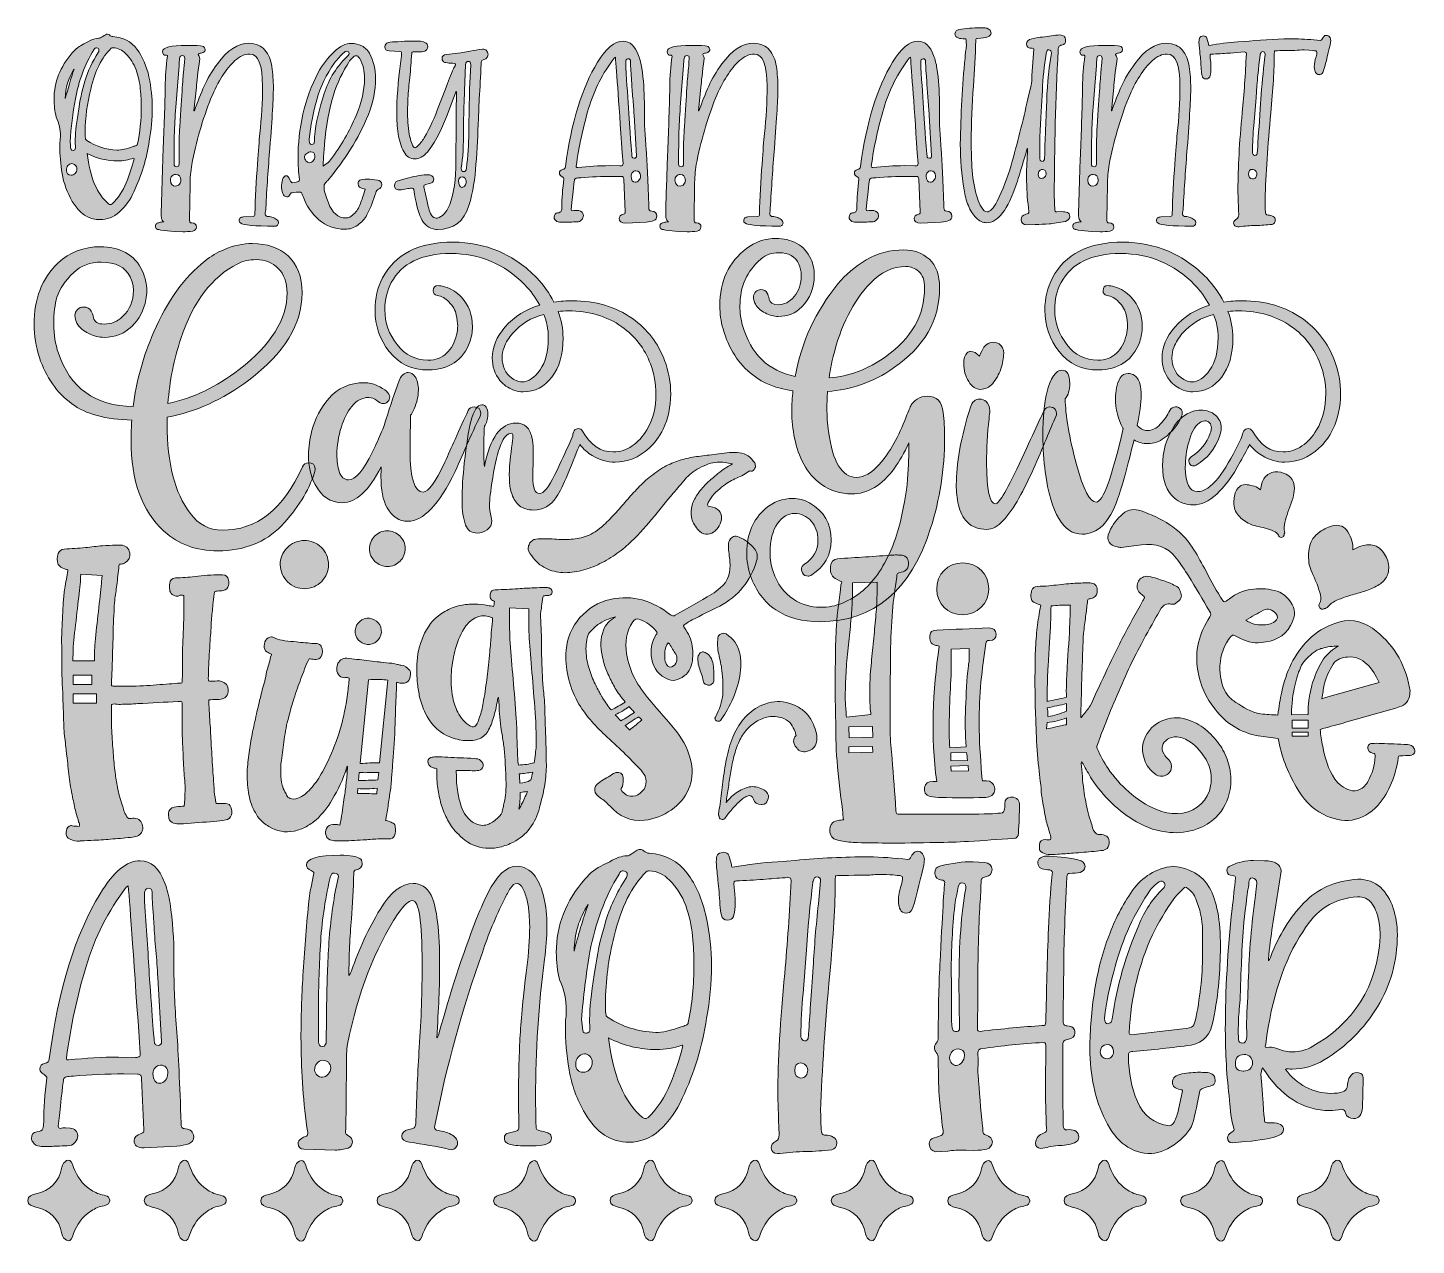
# Model space of a CAD drawing. Header units: inches. Extents: x 0.15 to 5.85, y 0.49 to 5.49.
import ezdxf

# ---------------------------------------------------------------- set-up
doc = ezdxf.new("R2010")
doc.units = ezdxf.units.IN
doc.header["$MEASUREMENT"] = 0
doc.layers.add('Layer 1', color=7, linetype='Continuous')

# ---------------------------------------------------------------- blocks, each defined once
blk = doc.blocks.new('block 3')
at = {"layer": 'Layer 1', "true_color": 0x231f20}
h = blk.add_hatch(color=250, dxfattribs=at)
h.dxf.hatch_style = 2
edge = h.paths.add_edge_path()
edge.add_spline(control_points=[(4.2301, 4.7034), (4.2301, 4.7135), (4.2365, 4.7205), (4.2494, 4.7244), (4.2579, 4.7256), (4.2621, 4.7292), (4.2621, 4.7354), (4.2621, 4.7354), (4.2604, 4.7522), (4.2604, 4.7522), (4.2553, 4.7887), (4.2528, 4.8311), (4.2528, 4.8794), (4.2528, 4.9159), (4.2542, 4.9521), (4.257, 4.988), (4.257, 4.988), (4.257, 4.9948), (4.257, 4.9948), (4.257, 4.9948), (4.2553, 4.9948), (4.2553, 4.9948), (4.234, 4.9212), (4.2194, 4.8729), (4.2116, 4.8499), (4.1762, 4.7432), (4.1355, 4.6899), (4.0894, 4.6899), (4.0732, 4.6899), (4.0586, 4.6965), (4.0457, 4.7097), (4.0327, 4.7229), (4.0221, 4.7397), (4.0137, 4.7602), (4.0052, 4.7807), (3.9993, 4.8022), (3.996, 4.8246), (3.9859, 4.887), (3.9808, 4.9496), (3.9808, 5.0124), (3.9825, 5.1343), (3.9889, 5.2522), (4.0002, 5.3661), (4.0007, 5.3768), (4.0016, 5.3856), (4.0027, 5.3927), (4.0038, 5.3997), (4.0049, 5.4074), (4.0061, 5.4158), (4.0061, 5.4197), (4.0058, 5.4238), (4.0052, 5.428), (4.0047, 5.4322), (4.0044, 5.4359), (4.0044, 5.439), (4.0044, 5.4421), (4.0038, 5.4437), (4.0027, 5.444), (4.0016, 5.4443), (4.0002, 5.4445), (3.9985, 5.4445), (3.9889, 5.4445), (3.98, 5.4457), (3.9716, 5.4482), (3.9631, 5.4508), (3.9589, 5.4565), (3.9589, 5.4655), (3.96, 5.4756), (3.9654, 5.4812), (3.9749, 5.4823), (4.003, 5.4874), (4.0325, 5.4899), (4.0633, 5.4899), (4.0701, 5.4899), (4.0765, 5.4898), (4.0827, 5.4895), (4.0889, 5.4892), (4.0945, 5.4871), (4.0996, 5.4832), (4.1046, 5.4793), (4.1071, 5.4742), (4.1071, 5.468), (4.1071, 5.4551), (4.0886, 5.4478), (4.0516, 5.4461), (4.0465, 5.4461), (4.044, 5.4433), (4.044, 5.4377), (4.0428, 5.3765), (4.0398, 5.3139), (4.0347, 5.2499), (4.0285, 5.1753), (4.0255, 5.0989), (4.0255, 5.0209), (4.0255, 4.9832), (4.0268, 4.9442), (4.0297, 4.9038), (4.0325, 4.8634), (4.0395, 4.8255), (4.0507, 4.7901), (4.0546, 4.7778), (4.0601, 4.7654), (4.0671, 4.7531), (4.0741, 4.7407), (4.0819, 4.7345), (4.0903, 4.7345), (4.1026, 4.7345), (4.1164, 4.7491), (4.1316, 4.7783), (4.1557, 4.8255), (4.1748, 4.8746), (4.1888, 4.9257), (4.2146, 5.0155), (4.2377, 5.1062), (4.2579, 5.1977), (4.2579, 5.1977), (4.2713, 5.2541), (4.2713, 5.2541), (4.2736, 5.2654), (4.2747, 5.2788), (4.2747, 5.2946), (4.2747, 5.2946), (4.2823, 5.4023), (4.2823, 5.4023), (4.2823, 5.4046), (4.28, 5.4057), (4.2756, 5.4057), (4.2604, 5.4057), (4.2528, 5.4116), (4.2528, 5.4234), (4.2528, 5.4341), (4.2598, 5.4411), (4.2739, 5.4445), (4.2918, 5.4489), (4.3064, 5.4512), (4.3177, 5.4512), (4.3435, 5.4557), (4.3671, 5.4588), (4.3884, 5.4605), (4.3968, 5.4599), (4.4029, 5.4581), (4.4065, 5.455), (4.4102, 5.4519), (4.4122, 5.4459), (4.4128, 5.4369), (4.4128, 5.4279), (4.4078, 5.422), (4.3977, 5.4192), (4.3903, 5.4181), (4.386, 5.4154), (4.3846, 5.4112), (4.3832, 5.407), (4.3825, 5.4021), (4.3825, 5.3965), (4.3718, 5.1977), (4.3665, 4.9984), (4.3665, 4.7985), (4.3665, 4.7896), (4.3668, 4.7807), (4.3673, 4.772), (4.3679, 4.7633), (4.3682, 4.7545), (4.3682, 4.7455), (4.3682, 4.7416), (4.3688, 4.7388), (4.3699, 4.7371), (4.371, 4.7354), (4.3732, 4.7345), (4.3766, 4.7345), (4.3766, 4.7345), (4.3968, 4.7354), (4.3968, 4.7354), (4.4069, 4.7354), (4.4148, 4.7342), (4.4204, 4.732), (4.426, 4.7298), (4.4291, 4.7242), (4.4297, 4.7152), (4.4297, 4.7062), (4.4238, 4.6995), (4.412, 4.695), (4.3856, 4.6899), (4.3633, 4.6867), (4.345, 4.6853), (4.3268, 4.6839), (4.3076, 4.6829), (4.2873, 4.6823), (4.2873, 4.6823), (4.2537, 4.6815), (4.2537, 4.6815), (4.2396, 4.6815), (4.2318, 4.6888), (4.2301, 4.7034)], knot_values=[0, 0, 0, 0, 1, 1, 1, 2, 2, 2, 3, 3, 3, 4, 4, 4, 5, 5, 5, 6, 6, 6, 7, 7, 7, 8, 8, 8, 9, 9, 9, 10, 10, 10, 11, 11, 11, 12, 12, 12, 13, 13, 13, 14, 14, 14, 15, 15, 15, 16, 16, 16, 17, 17, 17, 18, 18, 18, 19, 19, 19, 20, 20, 20, 21, 21, 21, 22, 22, 22, 23, 23, 23, 24, 24, 24, 25, 25, 25, 26, 26, 26, 27, 27, 27, 28, 28, 28, 29, 29, 29, 30, 30, 30, 31, 31, 31, 32, 32, 32, 33, 33, 33, 34, 34, 34, 35, 35, 35, 36, 36, 36, 37, 37, 37, 38, 38, 38, 39, 39, 39, 40, 40, 40, 41, 41, 41, 42, 42, 42, 43, 43, 43, 44, 44, 44, 45, 45, 45, 46, 46, 46, 47, 47, 47, 48, 48, 48, 49, 49, 49, 50, 50, 50, 51, 51, 51, 52, 52, 52, 53, 53, 53, 54, 54, 54, 55, 55, 55, 56, 56, 56, 57, 57, 57, 58, 58, 58, 59, 59, 59, 60, 60, 60, 61, 61, 61, 62, 62, 62, 63, 63, 63, 64, 64, 64, 64], degree=3, periodic=1)
edge = h.paths.add_edge_path()
edge.add_spline(control_points=[(4.3273, 4.8781), (4.331, 4.8823), (4.3328, 4.8867), (4.3328, 4.8912), (4.3322, 4.9024), (4.3272, 4.908), (4.3177, 4.908), (4.3126, 4.908), (4.3085, 4.9062), (4.3054, 4.9026), (4.3024, 4.8989), (4.3008, 4.894), (4.3008, 4.8878), (4.3008, 4.8771), (4.3053, 4.8718), (4.3143, 4.8718), (4.3193, 4.8718), (4.3237, 4.8739), (4.3273, 4.8781)], knot_values=[0, 0, 0, 0, 1, 1, 1, 2, 2, 2, 3, 3, 3, 4, 4, 4, 5, 5, 5, 6, 6, 6, 6], degree=3, periodic=1)
edge = h.paths.add_edge_path()
edge.add_spline(control_points=[(4.3269, 4.956), (4.3275, 4.9931), (4.3286, 5.0301), (4.3303, 5.0672), (4.3303, 5.0672), (4.3345, 5.1649), (4.3345, 5.1649), (4.3356, 5.2367), (4.3421, 5.3078), (4.3539, 5.3779), (4.3539, 5.3779), (4.3547, 5.3855), (4.3547, 5.3855), (4.3547, 5.3945), (4.3511, 5.3993), (4.3438, 5.3998), (4.3387, 5.3998), (4.3353, 5.3953), (4.3337, 5.3863), (4.3337, 5.3863), (4.3328, 5.383), (4.3328, 5.383), (4.325, 5.3336), (4.3199, 5.2836), (4.3177, 5.2331), (4.3177, 5.2331), (4.3143, 5.1699), (4.3143, 5.1699), (4.3092, 5.1048), (4.3067, 5.0338), (4.3067, 4.9569), (4.3067, 4.9529), (4.3071, 4.9496), (4.308, 4.9468), (4.3088, 4.9439), (4.3115, 4.9423), (4.316, 4.9417), (4.3233, 4.9417), (4.3269, 4.9465), (4.3269, 4.956)], knot_values=[0, 0, 0, 0, 1, 1, 1, 2, 2, 2, 3, 3, 3, 4, 4, 4, 5, 5, 5, 6, 6, 6, 7, 7, 7, 8, 8, 8, 9, 9, 9, 10, 10, 10, 11, 11, 11, 12, 12, 12, 13, 13, 13, 13], degree=3, periodic=1)
h = blk.add_hatch(color=250, dxfattribs=at)
h.dxf.hatch_style = 2
edge = h.paths.add_edge_path()
edge.add_spline(control_points=[(0.3362, 4.7775), (0.3148, 4.814), (0.3009, 4.8519), (0.2945, 4.8912), (0.288, 4.9305), (0.2848, 4.9678), (0.2848, 5.0032), (0.2848, 5.0116), (0.2852, 5.019), (0.2861, 5.0255), (0.2869, 5.032), (0.2873, 5.0388), (0.2873, 5.0461), (0.2873, 5.0725), (0.2817, 5.0981), (0.2705, 5.1228), (0.2643, 5.148), (0.2612, 5.1724), (0.2612, 5.196), (0.2612, 5.2662), (0.2862, 5.3299), (0.3362, 5.3872), (0.3496, 5.4029), (0.3653, 5.415), (0.3833, 5.4234), (0.3833, 5.4234), (0.4002, 5.4318), (0.4002, 5.4318), (0.4175, 5.4419), (0.4322, 5.447), (0.444, 5.447), (0.449, 5.447), (0.4546, 5.4495), (0.4608, 5.4546), (0.4692, 5.4607), (0.4754, 5.4638), (0.4793, 5.4638), (0.4827, 5.4638), (0.4856, 5.4627), (0.4882, 5.4605), (0.4907, 5.4582), (0.4932, 5.4565), (0.4957, 5.4554), (0.4983, 5.4543), (0.5006, 5.4537), (0.5029, 5.4537), (0.545, 5.4509), (0.5778, 5.4338), (0.6014, 5.4023), (0.625, 5.3709), (0.6414, 5.3329), (0.6507, 5.2882), (0.6599, 5.2436), (0.6646, 5.2016), (0.6646, 5.1623), (0.6646, 5.1163), (0.6604, 5.0706), (0.6519, 5.0251), (0.6413, 4.9527), (0.6202, 4.8833), (0.5888, 4.8171), (0.5747, 4.7851), (0.5548, 4.757), (0.529, 4.7329), (0.5043, 4.7127), (0.4782, 4.7025), (0.4507, 4.7025), (0.4035, 4.7025), (0.3653, 4.7275), (0.3362, 4.7775)], knot_values=[0, 0, 0, 0, 1, 1, 1, 2, 2, 2, 3, 3, 3, 4, 4, 4, 5, 5, 5, 6, 6, 6, 7, 7, 7, 8, 8, 8, 9, 9, 9, 10, 10, 10, 11, 11, 11, 12, 12, 12, 13, 13, 13, 14, 14, 14, 15, 15, 15, 16, 16, 16, 17, 17, 17, 18, 18, 18, 19, 19, 19, 20, 20, 20, 21, 21, 21, 22, 22, 22, 23, 23, 23, 23], degree=3, periodic=1)
edge = h.paths.add_edge_path()
edge.add_spline(control_points=[(0.3437, 5.3207), (0.3202, 5.2836), (0.3081, 5.2432), (0.3075, 5.1994), (0.3182, 5.2404), (0.3303, 5.2808), (0.3437, 5.3207)], knot_values=[0, 0, 0, 0, 1, 1, 1, 2, 2, 2, 2], degree=3, periodic=1)
edge = h.paths.add_edge_path()
edge.add_spline(control_points=[(0.348, 4.892), (0.3524, 4.8971), (0.3547, 4.9032), (0.3547, 4.9106), (0.3547, 4.9167), (0.3526, 4.9219), (0.3484, 4.9261), (0.3442, 4.9303), (0.3395, 4.9324), (0.3345, 4.9324), (0.3277, 4.9319), (0.3223, 4.9291), (0.3181, 4.924), (0.3138, 4.919), (0.3117, 4.9125), (0.3117, 4.9046), (0.3123, 4.8917), (0.3188, 4.885), (0.3311, 4.8844), (0.3378, 4.8844), (0.3434, 4.887), (0.348, 4.892)], knot_values=[0, 0, 0, 0, 1, 1, 1, 2, 2, 2, 3, 3, 3, 4, 4, 4, 5, 5, 5, 6, 6, 6, 7, 7, 7, 7], degree=3, periodic=1)
edge = h.paths.add_edge_path()
edge.add_spline(control_points=[(0.3488, 4.9973), (0.3488, 4.9973), (0.348, 5.0234), (0.348, 5.0234), (0.348, 5.0509), (0.3519, 5.0891), (0.3597, 5.1379), (0.3597, 5.1379), (0.3614, 5.1489), (0.3614, 5.1489), (0.367, 5.1893), (0.3759, 5.2301), (0.388, 5.2714), (0.4, 5.3127), (0.4181, 5.3515), (0.4423, 5.388), (0.4445, 5.3914), (0.4456, 5.3948), (0.4456, 5.3981), (0.4456, 5.401), (0.4449, 5.403), (0.4435, 5.4045), (0.4421, 5.4059), (0.4394, 5.4071), (0.4355, 5.4082), (0.431, 5.4082), (0.4274, 5.4054), (0.4246, 5.3998), (0.3875, 5.3392), (0.3623, 5.2718), (0.3488, 5.1977), (0.3387, 5.1393), (0.3314, 5.0807), (0.3269, 5.0217), (0.3286, 5.0026), (0.3301, 4.9919), (0.3315, 4.9897), (0.3329, 4.9875), (0.3356, 4.9863), (0.3395, 4.9863), (0.3457, 4.9869), (0.3488, 4.9906), (0.3488, 4.9973)], knot_values=[0, 0, 0, 0, 1, 1, 1, 2, 2, 2, 3, 3, 3, 4, 4, 4, 5, 5, 5, 6, 6, 6, 7, 7, 7, 8, 8, 8, 9, 9, 9, 10, 10, 10, 11, 11, 11, 12, 12, 12, 13, 13, 13, 14, 14, 14, 14], degree=3, periodic=1)
edge = h.paths.add_edge_path()
edge.add_spline(control_points=[(0.5854, 5.0023), (0.5905, 5.004), (0.5948, 5.0054), (0.5985, 5.0066), (0.6021, 5.0077), (0.6039, 5.0102), (0.6039, 5.0141), (0.6141, 5.0602), (0.6191, 5.111), (0.6191, 5.1666), (0.6191, 5.1879), (0.6178, 5.212), (0.6153, 5.239), (0.6128, 5.2659), (0.6069, 5.2922), (0.5976, 5.3177), (0.5884, 5.3433), (0.5742, 5.3653), (0.5551, 5.3838), (0.5411, 5.399), (0.5237, 5.4071), (0.5029, 5.4082), (0.5001, 5.4082), (0.4975, 5.4074), (0.4953, 5.4057), (0.4571, 5.3692), (0.4293, 5.3134), (0.412, 5.2381), (0.3968, 5.1803), (0.3892, 5.1219), (0.3892, 5.063), (0.3892, 5.0456), (0.3896, 5.0356), (0.3905, 5.0331), (0.3913, 5.0306), (0.3931, 5.0284), (0.396, 5.0268), (0.4319, 5.0032), (0.4731, 4.9903), (0.5197, 4.988), (0.5366, 4.988), (0.5585, 4.9928), (0.5854, 5.0023)], knot_values=[0, 0, 0, 0, 1, 1, 1, 2, 2, 2, 3, 3, 3, 4, 4, 4, 5, 5, 5, 6, 6, 6, 7, 7, 7, 8, 8, 8, 9, 9, 9, 10, 10, 10, 11, 11, 11, 12, 12, 12, 13, 13, 13, 14, 14, 14, 14], degree=3, periodic=1)
edge = h.paths.add_edge_path()
edge.add_spline(control_points=[(0.5004, 4.7674), (0.5245, 4.7915), (0.5434, 4.8202), (0.5572, 4.8533), (0.571, 4.8864), (0.5818, 4.919), (0.5896, 4.951), (0.5896, 4.951), (0.5905, 4.9527), (0.5905, 4.9527), (0.5905, 4.9527), (0.5888, 4.9552), (0.5888, 4.9552), (0.5669, 4.9473), (0.5447, 4.9434), (0.5223, 4.9434), (0.4796, 4.9434), (0.4378, 4.9535), (0.3968, 4.9737), (0.4086, 4.8755), (0.4381, 4.8067), (0.4852, 4.7674), (0.488, 4.7651), (0.4905, 4.764), (0.4928, 4.764), (0.495, 4.764), (0.4975, 4.7651), (0.5004, 4.7674)], knot_values=[0, 0, 0, 0, 1, 1, 1, 2, 2, 2, 3, 3, 3, 4, 4, 4, 5, 5, 5, 6, 6, 6, 7, 7, 7, 8, 8, 8, 9, 9, 9, 9], degree=3, periodic=1)
h = blk.add_hatch(color=250, dxfattribs=at)
h.dxf.hatch_style = 2
edge = h.paths.add_edge_path()
edge.add_spline(control_points=[(0.7538, 4.6537), (0.7538, 4.6537), (0.6999, 4.6596), (0.6999, 4.6596), (0.6971, 4.6607), (0.6942, 4.6614), (0.6911, 4.6617), (0.688, 4.662), (0.6849, 4.663), (0.6818, 4.6647), (0.6787, 4.6663), (0.6772, 4.67), (0.6772, 4.6756), (0.6772, 4.6807), (0.6789, 4.6842), (0.6822, 4.6861), (0.6856, 4.6881), (0.6895, 4.6896), (0.6941, 4.6908), (0.6985, 4.6919), (0.7044, 4.6927), (0.7117, 4.6933), (0.7067, 4.6978), (0.7036, 4.7025), (0.7024, 4.7076), (0.7013, 4.7127), (0.7008, 4.7191), (0.7008, 4.727), (0.703, 4.8084), (0.7055, 4.8884), (0.7083, 4.967), (0.7123, 5.0585), (0.7154, 5.1517), (0.7176, 5.2465), (0.7176, 5.2904), (0.7207, 5.3325), (0.7269, 5.3729), (0.7269, 5.3751), (0.7263, 5.3764), (0.7252, 5.3767), (0.7241, 5.377), (0.7227, 5.3771), (0.721, 5.3771), (0.7159, 5.3771), (0.7124, 5.3784), (0.7104, 5.3809), (0.7085, 5.3834), (0.7072, 5.3872), (0.7067, 5.3922), (0.7067, 5.4091), (0.7401, 5.4175), (0.8069, 5.4175), (0.8248, 5.4175), (0.8434, 5.417), (0.8625, 5.4158), (0.8731, 5.4158), (0.8796, 5.4113), (0.8818, 5.4023), (0.8818, 5.3956), (0.879, 5.3911), (0.8734, 5.3889), (0.8706, 5.3877), (0.8676, 5.3869), (0.8646, 5.3863), (0.8615, 5.3858), (0.8591, 5.3851), (0.8574, 5.3842), (0.8557, 5.3834), (0.8543, 5.3819), (0.8532, 5.3796), (0.8532, 5.3779), (0.8542, 5.3757), (0.8562, 5.3729), (0.8581, 5.3701), (0.8591, 5.3667), (0.8591, 5.3628), (0.8512, 5.3066), (0.8467, 5.2679), (0.8456, 5.2465), (0.8456, 5.2465), (0.8355, 5.1497), (0.8355, 5.1497), (0.8355, 5.1497), (0.8372, 5.1489), (0.8372, 5.1489), (0.8507, 5.187), (0.864, 5.2209), (0.8772, 5.2504), (0.8904, 5.2798), (0.9085, 5.3103), (0.9315, 5.3417), (0.9725, 5.3984), (1.0157, 5.4268), (1.0612, 5.4268), (1.0904, 5.4251), (1.1123, 5.4155), (1.1269, 5.3981), (1.1415, 5.3807), (1.1509, 5.3581), (1.1551, 5.3304), (1.1593, 5.3026), (1.1614, 5.2732), (1.1614, 5.2424), (1.1614, 5.203), (1.1566, 5.1211), (1.1471, 4.9964), (1.1404, 4.9145), (1.1347, 4.8319), (1.1303, 4.7489), (1.1303, 4.7455), (1.1298, 4.7418), (1.129, 4.7379), (1.1282, 4.734), (1.1277, 4.7306), (1.1277, 4.7278), (1.1277, 4.725), (1.1283, 4.7225), (1.1294, 4.7202), (1.1305, 4.718), (1.1325, 4.7166), (1.1353, 4.716), (1.1381, 4.7155), (1.1414, 4.715), (1.145, 4.7148), (1.1486, 4.7145), (1.1522, 4.7138), (1.1555, 4.7127), (1.1628, 4.7104), (1.1691, 4.7073), (1.1745, 4.7034), (1.1798, 4.6995), (1.1825, 4.6944), (1.1825, 4.6882), (1.1814, 4.6832), (1.1795, 4.6798), (1.177, 4.6781), (1.1745, 4.6764), (1.1707, 4.6756), (1.1656, 4.6756), (1.0848, 4.6756), (1.0382, 4.6801), (1.0258, 4.6891), (1.0225, 4.6908), (1.0208, 4.6936), (1.0208, 4.6975), (1.0213, 4.7037), (1.023, 4.7079), (1.0258, 4.7101), (1.0286, 4.7124), (1.0328, 4.7135), (1.0385, 4.7135), (1.0385, 4.7135), (1.078, 4.716), (1.078, 4.716), (1.0831, 4.716), (1.0856, 4.7188), (1.0856, 4.7244), (1.0867, 4.7935), (1.0904, 4.8623), (1.0966, 4.9308), (1.0999, 4.9852), (1.103, 5.0268), (1.1058, 5.0554), (1.1131, 5.1205), (1.1168, 5.1854), (1.1168, 5.2499), (1.1168, 5.3381), (1.0994, 5.3821), (1.0646, 5.3821), (1.0438, 5.3821), (1.0236, 5.3731), (1.0039, 5.3552), (0.9674, 5.3221), (0.9346, 5.2707), (0.9054, 5.2011), (0.8706, 5.1129), (0.8442, 5.022), (0.8263, 4.9282), (0.8218, 4.9007), (0.8195, 4.8729), (0.8195, 4.8449), (0.8195, 4.8449), (0.817, 4.7025), (0.817, 4.7025), (0.817, 4.6986), (0.8175, 4.6954), (0.8187, 4.6929), (0.8198, 4.6903), (0.8226, 4.6891), (0.8271, 4.6891), (0.8394, 4.6885), (0.8456, 4.6829), (0.8456, 4.6722), (0.8445, 4.6627), (0.8394, 4.6571), (0.8305, 4.6554), (0.8164, 4.6537), (0.8027, 4.6529), (0.7892, 4.6529), (0.7892, 4.6529), (0.7538, 4.6537), (0.7538, 4.6537)], knot_values=[0, 0, 0, 0, 1, 1, 1, 2, 2, 2, 3, 3, 3, 4, 4, 4, 5, 5, 5, 6, 6, 6, 7, 7, 7, 8, 8, 8, 9, 9, 9, 10, 10, 10, 11, 11, 11, 12, 12, 12, 13, 13, 13, 14, 14, 14, 15, 15, 15, 16, 16, 16, 17, 17, 17, 18, 18, 18, 19, 19, 19, 20, 20, 20, 21, 21, 21, 22, 22, 22, 23, 23, 23, 24, 24, 24, 25, 25, 25, 26, 26, 26, 27, 27, 27, 28, 28, 28, 29, 29, 29, 30, 30, 30, 31, 31, 31, 32, 32, 32, 33, 33, 33, 34, 34, 34, 35, 35, 35, 36, 36, 36, 37, 37, 37, 38, 38, 38, 39, 39, 39, 40, 40, 40, 41, 41, 41, 42, 42, 42, 43, 43, 43, 44, 44, 44, 45, 45, 45, 46, 46, 46, 47, 47, 47, 48, 48, 48, 49, 49, 49, 50, 50, 50, 51, 51, 51, 52, 52, 52, 53, 53, 53, 54, 54, 54, 55, 55, 55, 56, 56, 56, 57, 57, 57, 58, 58, 58, 59, 59, 59, 60, 60, 60, 61, 61, 61, 62, 62, 62, 63, 63, 63, 64, 64, 64, 65, 65, 65, 66, 66, 66, 67, 67, 67, 67], degree=3, periodic=1)
edge = h.paths.add_edge_path()
edge.add_spline(control_points=[(0.7757, 4.8478), (0.7796, 4.8526), (0.7816, 4.8583), (0.7816, 4.8651), (0.7811, 4.8797), (0.7741, 4.8872), (0.7606, 4.8878), (0.7538, 4.8878), (0.7485, 4.8856), (0.7446, 4.8811), (0.7406, 4.8766), (0.7387, 4.871), (0.7387, 4.8642), (0.7398, 4.8485), (0.7468, 4.8404), (0.7597, 4.8398), (0.7664, 4.8404), (0.7718, 4.843), (0.7757, 4.8478)], knot_values=[0, 0, 0, 0, 1, 1, 1, 2, 2, 2, 3, 3, 3, 4, 4, 4, 5, 5, 5, 6, 6, 6, 6], degree=3, periodic=1)
edge = h.paths.add_edge_path()
edge.add_spline(control_points=[(0.7741, 4.9299), (0.7741, 4.9299), (0.7741, 4.9813), (0.7741, 4.9813), (0.7741, 5.0155), (0.7752, 5.0498), (0.7774, 5.084), (0.7858, 5.2188), (0.7912, 5.2959), (0.7934, 5.3156), (0.7945, 5.324), (0.7959, 5.3406), (0.7976, 5.3653), (0.7976, 5.372), (0.7943, 5.3757), (0.7875, 5.3762), (0.7813, 5.3762), (0.7777, 5.3719), (0.7766, 5.3632), (0.7754, 5.3545), (0.7746, 5.3451), (0.7741, 5.335), (0.7741, 5.335), (0.7648, 5.2154), (0.7648, 5.2154), (0.7609, 5.1682), (0.7581, 5.1273), (0.7564, 5.0924), (0.7547, 5.0576), (0.7538, 5.0037), (0.7538, 4.9308), (0.7538, 4.9235), (0.7578, 4.9198), (0.7656, 4.9198), (0.7707, 4.9198), (0.7735, 4.9232), (0.7741, 4.9299)], knot_values=[0, 0, 0, 0, 1, 1, 1, 2, 2, 2, 3, 3, 3, 4, 4, 4, 5, 5, 5, 6, 6, 6, 7, 7, 7, 8, 8, 8, 9, 9, 9, 10, 10, 10, 11, 11, 11, 12, 12, 12, 12], degree=3, periodic=1)
h = blk.add_hatch(color=250, dxfattribs=at)
h.dxf.hatch_style = 2
edge = h.paths.add_edge_path()
edge.add_spline(control_points=[(1.3475, 4.7021), (1.3183, 4.7282), (1.297, 4.7601), (1.2835, 4.7977), (1.2807, 4.805), (1.2785, 4.8098), (1.2768, 4.812), (1.2751, 4.8143), (1.272, 4.8154), (1.2675, 4.8154), (1.2479, 4.8143), (1.2369, 4.8131), (1.2347, 4.812), (1.2324, 4.8109), (1.2302, 4.8079), (1.228, 4.8032), (1.2257, 4.7984), (1.2221, 4.796), (1.217, 4.796), (1.2086, 4.796), (1.2028, 4.8008), (1.1998, 4.8103), (1.1967, 4.8199), (1.1951, 4.8291), (1.1951, 4.8381), (1.1951, 4.8465), (1.1965, 4.8561), (1.1993, 4.8668), (1.2021, 4.8774), (1.2072, 4.8828), (1.2145, 4.8828), (1.2201, 4.8828), (1.2251, 4.8771), (1.2296, 4.8659), (1.233, 4.858), (1.2361, 4.8541), (1.2389, 4.8541), (1.2518, 4.8558), (1.26, 4.8574), (1.2633, 4.8588), (1.2667, 4.8602), (1.2684, 4.8625), (1.2684, 4.8659), (1.2644, 4.8979), (1.2625, 4.9274), (1.2625, 4.9543), (1.2625, 5.0138), (1.2692, 5.0741), (1.2827, 5.135), (1.2962, 5.1959), (1.3172, 5.253), (1.3459, 5.3064), (1.3627, 5.3384), (1.3843, 5.3667), (1.4107, 5.3914), (1.4348, 5.4144), (1.4584, 5.4259), (1.4814, 5.4259), (1.4966, 5.4259), (1.5109, 5.4224), (1.5244, 5.4154), (1.5379, 5.4084), (1.5482, 5.3984), (1.5555, 5.3855), (1.5724, 5.3524), (1.5808, 5.3179), (1.5808, 5.2819), (1.5808, 5.2331), (1.571, 5.1838), (1.5513, 5.1341), (1.5317, 5.0844), (1.5072, 5.0369), (1.4781, 4.9914), (1.4489, 4.9459), (1.4188, 4.9044), (1.388, 4.8668), (1.3851, 4.8634), (1.3822, 4.8604), (1.3791, 4.8579), (1.376, 4.8554), (1.3736, 4.8527), (1.372, 4.8499), (1.3703, 4.8471), (1.3694, 4.8432), (1.3694, 4.8381), (1.3694, 4.8224), (1.3753, 4.8002), (1.3871, 4.7716), (1.4034, 4.73), (1.4272, 4.7093), (1.4587, 4.7093), (1.4649, 4.7093), (1.4702, 4.7104), (1.4747, 4.7127), (1.4904, 4.7222), (1.5022, 4.7347), (1.5101, 4.7501), (1.5179, 4.7656), (1.5244, 4.7823), (1.5294, 4.8002), (1.5294, 4.8002), (1.5379, 4.8255), (1.5379, 4.8255), (1.5379, 4.8277), (1.5364, 4.8289), (1.5336, 4.8289), (1.5173, 4.8317), (1.5092, 4.8384), (1.5092, 4.8491), (1.5098, 4.8569), (1.5122, 4.8621), (1.5164, 4.8646), (1.5206, 4.8672), (1.5317, 4.8684), (1.5496, 4.8684), (1.5598, 4.8684), (1.5727, 4.867), (1.5884, 4.8642), (1.6002, 4.8637), (1.6061, 4.8575), (1.6061, 4.8457), (1.6061, 4.8373), (1.6019, 4.8311), (1.5934, 4.8272), (1.5873, 4.8249), (1.5833, 4.8202), (1.5816, 4.8129), (1.5727, 4.7814), (1.5606, 4.7511), (1.5454, 4.7219), (1.5359, 4.7056), (1.5232, 4.6917), (1.5075, 4.6802), (1.4918, 4.6687), (1.4747, 4.663), (1.4562, 4.663), (1.4129, 4.663), (1.3767, 4.676), (1.3475, 4.7021)], knot_values=[0, 0, 0, 0, 1, 1, 1, 2, 2, 2, 3, 3, 3, 4, 4, 4, 5, 5, 5, 6, 6, 6, 7, 7, 7, 8, 8, 8, 9, 9, 9, 10, 10, 10, 11, 11, 11, 12, 12, 12, 13, 13, 13, 14, 14, 14, 15, 15, 15, 16, 16, 16, 17, 17, 17, 18, 18, 18, 19, 19, 19, 20, 20, 20, 21, 21, 21, 22, 22, 22, 23, 23, 23, 24, 24, 24, 25, 25, 25, 26, 26, 26, 27, 27, 27, 28, 28, 28, 29, 29, 29, 30, 30, 30, 31, 31, 31, 32, 32, 32, 33, 33, 33, 34, 34, 34, 35, 35, 35, 36, 36, 36, 37, 37, 37, 38, 38, 38, 39, 39, 39, 40, 40, 40, 41, 41, 41, 42, 42, 42, 43, 43, 43, 44, 44, 44, 45, 45, 45, 46, 46, 46, 46], degree=3, periodic=1)
edge = h.paths.add_edge_path()
edge.add_spline(control_points=[(1.3252, 4.9442), (1.3294, 4.9493), (1.3315, 4.9555), (1.3315, 4.9628), (1.3315, 4.9746), (1.3259, 4.9807), (1.3147, 4.9813), (1.3096, 4.9807), (1.3043, 4.9785), (1.2987, 4.9746), (1.2931, 4.9706), (1.29, 4.9664), (1.2894, 4.9619), (1.2894, 4.9552), (1.2914, 4.9493), (1.2953, 4.9442), (1.2992, 4.9392), (1.304, 4.9364), (1.3096, 4.9358), (1.3158, 4.9364), (1.321, 4.9392), (1.3252, 4.9442)], knot_values=[0, 0, 0, 0, 1, 1, 1, 2, 2, 2, 3, 3, 3, 4, 4, 4, 5, 5, 5, 6, 6, 6, 7, 7, 7, 7], degree=3, periodic=1)
edge = h.paths.add_edge_path()
edge.add_spline(control_points=[(1.3299, 5.0242), (1.3299, 5.0242), (1.3299, 5.0428), (1.3299, 5.0428), (1.3366, 5.1017), (1.3498, 5.1607), (1.3694, 5.2196), (1.3896, 5.2808), (1.4228, 5.333), (1.4688, 5.3762), (1.471, 5.3785), (1.4722, 5.3813), (1.4722, 5.3847), (1.4722, 5.3897), (1.4688, 5.3928), (1.4621, 5.3939), (1.4576, 5.3939), (1.4542, 5.3922), (1.452, 5.3889), (1.4373, 5.376), (1.4242, 5.3616), (1.4124, 5.3459), (1.3787, 5.2982), (1.3544, 5.2477), (1.3395, 5.1944), (1.3247, 5.141), (1.3144, 5.0871), (1.3088, 5.0327), (1.3088, 5.0231), (1.3095, 5.0171), (1.3109, 5.0146), (1.3123, 5.012), (1.315, 5.0108), (1.3189, 5.0108), (1.3262, 5.0108), (1.3299, 5.0152), (1.3299, 5.0242)], knot_values=[0, 0, 0, 0, 1, 1, 1, 2, 2, 2, 3, 3, 3, 4, 4, 4, 5, 5, 5, 6, 6, 6, 7, 7, 7, 8, 8, 8, 9, 9, 9, 10, 10, 10, 11, 11, 11, 12, 12, 12, 12], degree=3, periodic=1)
edge = h.paths.add_edge_path()
edge.add_spline(control_points=[(1.3745, 4.9282), (1.3829, 4.9333), (1.3902, 4.94), (1.3964, 4.9484), (1.439, 5.0051), (1.4741, 5.0658), (1.5016, 5.1303), (1.5241, 5.1837), (1.5353, 5.2339), (1.5353, 5.2811), (1.5353, 5.2974), (1.5339, 5.3121), (1.5311, 5.3253), (1.5283, 5.3385), (1.5227, 5.3518), (1.5143, 5.3653), (1.5103, 5.372), (1.5061, 5.3754), (1.5016, 5.3754), (1.491, 5.3754), (1.4783, 5.3625), (1.4638, 5.3367), (1.4368, 5.2923), (1.4163, 5.2452), (1.4023, 5.1952), (1.3849, 5.1267), (1.3739, 5.0574), (1.3694, 4.9872), (1.3672, 4.9675), (1.3661, 4.9459), (1.3661, 4.9223), (1.3661, 4.9223), (1.3745, 4.9282), (1.3745, 4.9282)], knot_values=[0, 0, 0, 0, 1, 1, 1, 2, 2, 2, 3, 3, 3, 4, 4, 4, 5, 5, 5, 6, 6, 6, 7, 7, 7, 8, 8, 8, 9, 9, 9, 10, 10, 10, 11, 11, 11, 11], degree=3, periodic=1)
h = blk.add_hatch(color=250, dxfattribs=at)
h.dxf.hatch_style = 2
edge = h.paths.add_edge_path()
edge.add_spline(control_points=[(1.8275, 4.6621), (1.7989, 4.6672), (1.779, 4.6826), (1.7677, 4.7084), (1.7548, 4.7365), (1.7447, 4.7755), (1.7374, 4.8255), (1.7374, 4.83), (1.7352, 4.8322), (1.7307, 4.8322), (1.7228, 4.8317), (1.715, 4.8304), (1.7071, 4.8284), (1.6992, 4.8265), (1.6897, 4.8252), (1.6785, 4.8246), (1.6712, 4.8246), (1.6661, 4.8262), (1.6633, 4.8293), (1.6605, 4.8324), (1.6588, 4.837), (1.6583, 4.8432), (1.6583, 4.8471), (1.6595, 4.8509), (1.662, 4.8545), (1.6646, 4.8582), (1.6681, 4.8606), (1.6726, 4.8617), (1.6726, 4.8617), (1.7062, 4.871), (1.7062, 4.871), (1.7343, 4.8794), (1.7627, 4.8847), (1.7913, 4.887), (1.8093, 4.887), (1.8188, 4.8811), (1.82, 4.8693), (1.82, 4.8609), (1.816, 4.8552), (1.8082, 4.8524), (1.7902, 4.8474), (1.7808, 4.8444), (1.78, 4.8436), (1.7791, 4.8428), (1.7787, 4.8406), (1.7787, 4.8373), (1.7787, 4.8373), (1.793, 4.7766), (1.793, 4.7766), (1.7947, 4.7677), (1.7967, 4.7584), (1.7989, 4.7489), (1.8011, 4.7393), (1.8051, 4.7302), (1.8107, 4.7215), (1.8163, 4.7128), (1.8225, 4.7084), (1.8292, 4.7084), (1.8376, 4.7084), (1.8463, 4.7122), (1.8553, 4.7198), (1.8643, 4.7274), (1.8719, 4.7368), (1.8781, 4.748), (1.8977, 4.7912), (1.9084, 4.8463), (1.9101, 4.9131), (1.9106, 4.9355), (1.9109, 4.9656), (1.9109, 5.0032), (1.9109, 5.0829), (1.9117, 5.1559), (1.9134, 5.2221), (1.9134, 5.2249), (1.9129, 5.2275), (1.9117, 5.2297), (1.9117, 5.2297), (1.8713, 5.1244), (1.8713, 5.1244), (1.8618, 5.0997), (1.8504, 5.0742), (1.8372, 5.0478), (1.824, 5.0214), (1.8094, 4.9988), (1.7934, 4.98), (1.7774, 4.9612), (1.7601, 4.9518), (1.7416, 4.9518), (1.7225, 4.9518), (1.7075, 4.9618), (1.6966, 4.9817), (1.6856, 5.0016), (1.678, 5.026), (1.6738, 5.055), (1.6696, 5.0839), (1.6675, 5.1121), (1.6675, 5.1396), (1.6675, 5.1929), (1.6731, 5.2645), (1.6844, 5.3544), (1.6866, 5.3689), (1.6877, 5.3802), (1.6877, 5.388), (1.6877, 5.3914), (1.6852, 5.3931), (1.6801, 5.3931), (1.6801, 5.3931), (1.6364, 5.3956), (1.6364, 5.3956), (1.6251, 5.3962), (1.6192, 5.4015), (1.6187, 5.4116), (1.6187, 5.4211), (1.6235, 5.4271), (1.633, 5.4293), (1.6425, 5.4315), (1.6557, 5.4327), (1.6726, 5.4327), (1.6911, 5.4343), (1.7093, 5.4352), (1.7273, 5.4352), (1.738, 5.4352), (1.7482, 5.4351), (1.7581, 5.4348), (1.7679, 5.4345), (1.7764, 5.4328), (1.7837, 5.4297), (1.791, 5.4266), (1.7947, 5.4209), (1.7947, 5.4125), (1.7941, 5.4029), (1.7902, 5.3969), (1.7829, 5.3943), (1.7756, 5.3918), (1.7672, 5.3906), (1.7576, 5.3906), (1.7576, 5.3906), (1.7382, 5.3914), (1.7382, 5.3914), (1.7355, 5.3914), (1.7332, 5.391), (1.7315, 5.3901), (1.7299, 5.3893), (1.729, 5.3872), (1.729, 5.3838), (1.7273, 5.3513), (1.7248, 5.3184), (1.7214, 5.2853), (1.718, 5.2567), (1.7155, 5.228), (1.7139, 5.1994), (1.7139, 5.1994), (1.7121, 5.1371), (1.7121, 5.1371), (1.7121, 5.1051), (1.7152, 5.0731), (1.7214, 5.0411), (1.7214, 5.0411), (1.7222, 5.0394), (1.7222, 5.0394), (1.7245, 5.0304), (1.7273, 5.0211), (1.7307, 5.0116), (1.734, 5.002), (1.7382, 4.9973), (1.7433, 4.9973), (1.7456, 4.9973), (1.7478, 4.9984), (1.75, 5.0007), (1.7624, 5.0119), (1.7725, 5.0245), (1.7804, 5.0386), (1.8045, 5.0807), (1.8244, 5.1242), (1.8402, 5.1691), (1.8789, 5.2685), (1.8997, 5.3204), (1.9025, 5.3249), (1.907, 5.3316), (1.9092, 5.3367), (1.9092, 5.34), (1.9092, 5.3434), (1.9022, 5.3451), (1.8882, 5.3451), (1.8792, 5.3451), (1.8713, 5.3461), (1.8646, 5.348), (1.8579, 5.35), (1.8542, 5.3555), (1.8536, 5.3645), (1.8536, 5.3729), (1.8595, 5.3782), (1.8713, 5.3805), (1.8713, 5.3805), (1.9311, 5.3872), (1.9311, 5.3872), (1.9311, 5.3872), (1.969, 5.3939), (1.969, 5.3939), (1.9847, 5.3973), (2.0016, 5.4001), (2.0195, 5.4023), (2.0274, 5.4023), (2.0329, 5.4005), (2.036, 5.3969), (2.039, 5.3932), (2.0411, 5.3877), (2.0423, 5.3805), (2.0423, 5.376), (2.0409, 5.3717), (2.0381, 5.3678), (2.0352, 5.3639), (2.0312, 5.3612), (2.0258, 5.3598), (2.0205, 5.3584), (2.0171, 5.356), (2.0157, 5.3527), (2.0143, 5.3493), (2.0136, 5.3451), (2.0136, 5.34), (2.012, 5.2923), (2.0094, 5.2449), (2.0061, 5.1977), (2.0061, 5.1977), (2.0027, 5.1169), (2.0027, 5.1169), (2.001, 5.054), (1.9976, 4.9914), (1.9926, 4.9291), (1.9898, 4.8718), (1.9802, 4.8157), (1.964, 4.7606), (1.9443, 4.695), (1.9011, 4.6621), (1.8343, 4.6621), (1.8343, 4.6621), (1.8275, 4.6621), (1.8275, 4.6621)], knot_values=[0, 0, 0, 0, 1, 1, 1, 2, 2, 2, 3, 3, 3, 4, 4, 4, 5, 5, 5, 6, 6, 6, 7, 7, 7, 8, 8, 8, 9, 9, 9, 10, 10, 10, 11, 11, 11, 12, 12, 12, 13, 13, 13, 14, 14, 14, 15, 15, 15, 16, 16, 16, 17, 17, 17, 18, 18, 18, 19, 19, 19, 20, 20, 20, 21, 21, 21, 22, 22, 22, 23, 23, 23, 24, 24, 24, 25, 25, 25, 26, 26, 26, 27, 27, 27, 28, 28, 28, 29, 29, 29, 30, 30, 30, 31, 31, 31, 32, 32, 32, 33, 33, 33, 34, 34, 34, 35, 35, 35, 36, 36, 36, 37, 37, 37, 38, 38, 38, 39, 39, 39, 40, 40, 40, 41, 41, 41, 42, 42, 42, 43, 43, 43, 44, 44, 44, 45, 45, 45, 46, 46, 46, 47, 47, 47, 48, 48, 48, 49, 49, 49, 50, 50, 50, 51, 51, 51, 52, 52, 52, 53, 53, 53, 54, 54, 54, 55, 55, 55, 56, 56, 56, 57, 57, 57, 58, 58, 58, 59, 59, 59, 60, 60, 60, 61, 61, 61, 62, 62, 62, 63, 63, 63, 64, 64, 64, 65, 65, 65, 66, 66, 66, 67, 67, 67, 68, 68, 68, 69, 69, 69, 70, 70, 70, 71, 71, 71, 72, 72, 72, 73, 73, 73, 74, 74, 74, 75, 75, 75, 76, 76, 76, 77, 77, 77, 78, 78, 78, 79, 79, 79, 79], degree=3, periodic=1)
edge = h.paths.add_edge_path()
edge.add_spline(control_points=[(1.9475, 4.8419), (1.9506, 4.8461), (1.9524, 4.8513), (1.953, 4.8575), (1.953, 4.8637), (1.9513, 4.8686), (1.948, 4.8722), (1.9446, 4.8759), (1.9406, 4.8777), (1.9362, 4.8777), (1.9261, 4.8766), (1.921, 4.8718), (1.921, 4.8634), (1.9216, 4.8443), (1.9263, 4.8348), (1.9353, 4.8348), (1.9353, 4.8348), (1.9362, 4.8348), (1.9362, 4.8348), (1.9406, 4.8353), (1.9444, 4.8377), (1.9475, 4.8419)], knot_values=[0, 0, 0, 0, 1, 1, 1, 2, 2, 2, 3, 3, 3, 4, 4, 4, 5, 5, 5, 6, 6, 6, 7, 7, 7, 7], degree=3, periodic=1)
edge = h.paths.add_edge_path()
edge.add_spline(control_points=[(1.9539, 4.9122), (1.96, 4.9622), (1.9631, 5.0113), (1.9631, 5.0596), (1.9631, 5.0882), (1.964, 5.118), (1.9656, 5.1489), (1.9656, 5.1977), (1.9659, 5.2272), (1.9665, 5.2373), (1.9665, 5.2373), (1.9715, 5.3384), (1.9715, 5.3384), (1.9715, 5.3473), (1.9679, 5.3518), (1.9606, 5.3518), (1.9544, 5.3518), (1.951, 5.3476), (1.9505, 5.3392), (1.9505, 5.3392), (1.9463, 5.2314), (1.9463, 5.2314), (1.944, 5.1882), (1.9426, 5.1449), (1.9421, 5.1017), (1.9421, 5.1017), (1.9421, 5.0748), (1.9421, 5.0748), (1.9421, 5.0074), (1.939, 4.954), (1.9328, 4.9148), (1.9328, 4.9148), (1.9328, 4.9114), (1.9328, 4.9114), (1.9328, 4.9041), (1.9364, 4.9002), (1.9437, 4.8996), (1.9493, 4.8996), (1.9527, 4.9038), (1.9539, 4.9122)], knot_values=[0, 0, 0, 0, 1, 1, 1, 2, 2, 2, 3, 3, 3, 4, 4, 4, 5, 5, 5, 6, 6, 6, 7, 7, 7, 8, 8, 8, 9, 9, 9, 10, 10, 10, 11, 11, 11, 12, 12, 12, 13, 13, 13, 13], degree=3, periodic=1)
h = blk.add_hatch(color=250, dxfattribs=at)
h.dxf.hatch_style = 2
edge = h.paths.add_edge_path()
edge.add_spline(control_points=[(2.5804, 4.7068), (2.5804, 4.7152), (2.5865, 4.7213), (2.5989, 4.7253), (2.6017, 4.7264), (2.6035, 4.7275), (2.6044, 4.7286), (2.6052, 4.7298), (2.6056, 4.7317), (2.6056, 4.7345), (2.6056, 4.7345), (2.5997, 4.8684), (2.5997, 4.8684), (2.5992, 4.8729), (2.5982, 4.8759), (2.5968, 4.8773), (2.5954, 4.8787), (2.5927, 4.8794), (2.5888, 4.8794), (2.5888, 4.8794), (2.5534, 4.8802), (2.5534, 4.8802), (2.5096, 4.8802), (2.4661, 4.8783), (2.4229, 4.8743), (2.4145, 4.8743), (2.4083, 4.8738), (2.4044, 4.8726), (2.4004, 4.8715), (2.3981, 4.8696), (2.3972, 4.8668), (2.3964, 4.8639), (2.3917, 4.8232), (2.3833, 4.7446), (2.3833, 4.7407), (2.3853, 4.7388), (2.3892, 4.7388), (2.3926, 4.7399), (2.3968, 4.7404), (2.4018, 4.7404), (2.4018, 4.7404), (2.4145, 4.7396), (2.4145, 4.7396), (2.4263, 4.7379), (2.4327, 4.7312), (2.4338, 4.7194), (2.4338, 4.7132), (2.4313, 4.7073), (2.4263, 4.7017), (2.4212, 4.6961), (2.4145, 4.6933), (2.4061, 4.6933), (2.3976, 4.6933), (2.3888, 4.693), (2.3795, 4.6924), (2.3703, 4.6919), (2.3566, 4.6916), (2.3387, 4.6916), (2.3387, 4.6916), (2.3353, 4.6924), (2.3353, 4.6924), (2.328, 4.6924), (2.3218, 4.6961), (2.3168, 4.7034), (2.3145, 4.7062), (2.3134, 4.7093), (2.3134, 4.7127), (2.314, 4.7233), (2.3186, 4.7291), (2.3273, 4.7299), (2.336, 4.7308), (2.3412, 4.7336), (2.3429, 4.7383), (2.3446, 4.7431), (2.3454, 4.7486), (2.3454, 4.7548), (2.3454, 4.7896), (2.3482, 4.828), (2.3538, 4.8701), (2.3538, 4.8724), (2.3513, 4.8752), (2.3463, 4.8785), (2.339, 4.883), (2.3353, 4.8875), (2.3353, 4.892), (2.3353, 4.901), (2.3394, 4.9062), (2.3475, 4.9076), (2.3557, 4.909), (2.3597, 4.9131), (2.3597, 4.9198), (2.3839, 5.1012), (2.4279, 5.244), (2.4919, 5.3485), (2.5262, 5.4057), (2.561, 5.4343), (2.5964, 5.4343), (2.6244, 5.4343), (2.6458, 5.415), (2.6604, 5.3762), (2.6665, 5.3594), (2.671, 5.342), (2.6738, 5.324), (2.6806, 5.2774), (2.6839, 5.2303), (2.6839, 5.1826), (2.6839, 5.1826), (2.6839, 5.143), (2.6839, 5.143), (2.6839, 5.0992), (2.6865, 5.0475), (2.6915, 4.988), (2.6955, 4.933), (2.6991, 4.8541), (2.7025, 4.7514), (2.7025, 4.7469), (2.7032, 4.7435), (2.7046, 4.7413), (2.706, 4.739), (2.7092, 4.7379), (2.7143, 4.7379), (2.7272, 4.7362), (2.7342, 4.7295), (2.7353, 4.7177), (2.7353, 4.7082), (2.731, 4.7019), (2.7223, 4.6988), (2.7136, 4.6957), (2.7033, 4.6936), (2.6915, 4.6924), (2.6915, 4.6924), (2.6065, 4.6882), (2.6065, 4.6882), (2.5891, 4.6882), (2.5804, 4.6944), (2.5804, 4.7068)], knot_values=[0, 0, 0, 0, 1, 1, 1, 2, 2, 2, 3, 3, 3, 4, 4, 4, 5, 5, 5, 6, 6, 6, 7, 7, 7, 8, 8, 8, 9, 9, 9, 10, 10, 10, 11, 11, 11, 12, 12, 12, 13, 13, 13, 14, 14, 14, 15, 15, 15, 16, 16, 16, 17, 17, 17, 18, 18, 18, 19, 19, 19, 20, 20, 20, 21, 21, 21, 22, 22, 22, 23, 23, 23, 24, 24, 24, 25, 25, 25, 26, 26, 26, 27, 27, 27, 28, 28, 28, 29, 29, 29, 30, 30, 30, 31, 31, 31, 32, 32, 32, 33, 33, 33, 34, 34, 34, 35, 35, 35, 36, 36, 36, 37, 37, 37, 38, 38, 38, 39, 39, 39, 40, 40, 40, 41, 41, 41, 42, 42, 42, 43, 43, 43, 44, 44, 44, 45, 45, 45, 45], degree=3, periodic=1)
edge = h.paths.add_edge_path()
edge.add_spline(control_points=[(2.5399, 4.924), (2.5399, 4.924), (2.5837, 4.9232), (2.5837, 4.9232), (2.5888, 4.9232), (2.5922, 4.9239), (2.5938, 4.9253), (2.5955, 4.9267), (2.5964, 4.9294), (2.5964, 4.9333), (2.5801, 5.168), (2.5697, 5.3134), (2.5652, 5.3695), (2.5652, 5.3695), (2.5602, 5.3653), (2.5602, 5.3653), (2.513, 5.3041), (2.4781, 5.2353), (2.4553, 5.159), (2.4326, 5.0826), (2.4156, 5.0037), (2.4044, 4.9223), (2.4044, 4.9195), (2.4048, 4.9178), (2.4056, 4.9173), (2.4065, 4.9167), (2.408, 4.9164), (2.4103, 4.9164), (2.4546, 4.9215), (2.4978, 4.924), (2.5399, 4.924)], knot_values=[0, 0, 0, 0, 1, 1, 1, 2, 2, 2, 3, 3, 3, 4, 4, 4, 5, 5, 5, 6, 6, 6, 7, 7, 7, 8, 8, 8, 9, 9, 9, 10, 10, 10, 10], degree=3, periodic=1)
edge = h.paths.add_edge_path()
edge.add_spline(control_points=[(2.6519, 4.9644), (2.6519, 4.9644), (2.6418, 5.1312), (2.6418, 5.1312), (2.6407, 5.1548), (2.639, 5.1782), (2.6368, 5.2015), (2.6345, 5.2248), (2.6329, 5.2482), (2.6317, 5.2718), (2.6317, 5.2718), (2.6301, 5.303), (2.6301, 5.303), (2.6284, 5.3165), (2.6275, 5.3299), (2.6275, 5.3434), (2.6275, 5.3434), (2.6275, 5.3527), (2.6275, 5.3527), (2.627, 5.3594), (2.6233, 5.3628), (2.6166, 5.3628), (2.6104, 5.3616), (2.6073, 5.3577), (2.6073, 5.351), (2.6073, 5.351), (2.6073, 5.3282), (2.6073, 5.3282), (2.6124, 5.2597), (2.6166, 5.1963), (2.6199, 5.1379), (2.6278, 5.0217), (2.6324, 4.962), (2.6338, 4.959), (2.6353, 4.9559), (2.6382, 4.9543), (2.6427, 4.9543), (2.6489, 4.9549), (2.6519, 4.9583), (2.6519, 4.9644)], knot_values=[0, 0, 0, 0, 1, 1, 1, 2, 2, 2, 3, 3, 3, 4, 4, 4, 5, 5, 5, 6, 6, 6, 7, 7, 7, 8, 8, 8, 9, 9, 9, 10, 10, 10, 11, 11, 11, 12, 12, 12, 13, 13, 13, 13], degree=3, periodic=1)
edge = h.paths.add_edge_path()
edge.add_spline(control_points=[(2.6616, 4.8638), (2.6658, 4.8686), (2.6679, 4.8746), (2.6679, 4.8819), (2.6679, 4.8959), (2.6615, 4.903), (2.6486, 4.903), (2.643, 4.9024), (2.6383, 4.9002), (2.6347, 4.8962), (2.631, 4.8923), (2.6292, 4.8872), (2.6292, 4.8811), (2.6303, 4.8642), (2.6362, 4.8558), (2.6469, 4.8558), (2.6525, 4.8564), (2.6574, 4.859), (2.6616, 4.8638)], knot_values=[0, 0, 0, 0, 1, 1, 1, 2, 2, 2, 3, 3, 3, 4, 4, 4, 5, 5, 5, 6, 6, 6, 6], degree=3, periodic=1)
h = blk.add_hatch(color=250, dxfattribs=at)
h.dxf.hatch_style = 2
edge = h.paths.add_edge_path()
edge.add_spline(control_points=[(2.8246, 4.6537), (2.8246, 4.6537), (2.7707, 4.6596), (2.7707, 4.6596), (2.7679, 4.6607), (2.765, 4.6614), (2.7619, 4.6617), (2.7588, 4.662), (2.7557, 4.663), (2.7526, 4.6647), (2.7495, 4.6663), (2.748, 4.67), (2.748, 4.6756), (2.748, 4.6807), (2.7497, 4.6842), (2.753, 4.6861), (2.7564, 4.6881), (2.7603, 4.6896), (2.7648, 4.6908), (2.7693, 4.6919), (2.7752, 4.6927), (2.7825, 4.6933), (2.7774, 4.6978), (2.7743, 4.7025), (2.7732, 4.7076), (2.7721, 4.7127), (2.7715, 4.7191), (2.7715, 4.727), (2.7738, 4.8084), (2.7763, 4.8884), (2.7791, 4.967), (2.7831, 5.0585), (2.7861, 5.1517), (2.7884, 5.2465), (2.7884, 5.2904), (2.7915, 5.3325), (2.7977, 5.3729), (2.7977, 5.3751), (2.7971, 5.3764), (2.796, 5.3767), (2.7949, 5.377), (2.7934, 5.3771), (2.7918, 5.3771), (2.7867, 5.3771), (2.7832, 5.3784), (2.7812, 5.3809), (2.7793, 5.3834), (2.778, 5.3872), (2.7774, 5.3922), (2.7774, 5.4091), (2.8109, 5.4175), (2.8777, 5.4175), (2.8956, 5.4175), (2.9142, 5.417), (2.9333, 5.4158), (2.9439, 5.4158), (2.9504, 5.4113), (2.9526, 5.4023), (2.9526, 5.3956), (2.9498, 5.3911), (2.9442, 5.3889), (2.9414, 5.3877), (2.9384, 5.3869), (2.9354, 5.3863), (2.9323, 5.3858), (2.9299, 5.3851), (2.9282, 5.3842), (2.9265, 5.3834), (2.9251, 5.3819), (2.924, 5.3796), (2.924, 5.3779), (2.925, 5.3757), (2.9269, 5.3729), (2.9289, 5.3701), (2.9299, 5.3667), (2.9299, 5.3628), (2.922, 5.3066), (2.9175, 5.2679), (2.9164, 5.2465), (2.9164, 5.2465), (2.9063, 5.1497), (2.9063, 5.1497), (2.9063, 5.1497), (2.908, 5.1489), (2.908, 5.1489), (2.9215, 5.187), (2.9348, 5.2209), (2.948, 5.2504), (2.9612, 5.2798), (2.9793, 5.3103), (3.0023, 5.3417), (3.0433, 5.3984), (3.0865, 5.4268), (3.132, 5.4268), (3.1612, 5.4251), (3.1831, 5.4155), (3.1977, 5.3981), (3.2123, 5.3807), (3.2217, 5.3581), (3.2259, 5.3304), (3.2301, 5.3026), (3.2322, 5.2732), (3.2322, 5.2424), (3.2322, 5.203), (3.2274, 5.1211), (3.2179, 4.9964), (3.2111, 4.9145), (3.2055, 4.8319), (3.201, 4.7489), (3.201, 4.7455), (3.2006, 4.7418), (3.1998, 4.7379), (3.1989, 4.734), (3.1985, 4.7306), (3.1985, 4.7278), (3.1985, 4.725), (3.1991, 4.7225), (3.2002, 4.7202), (3.2013, 4.718), (3.2033, 4.7166), (3.2061, 4.716), (3.2089, 4.7155), (3.2121, 4.715), (3.2158, 4.7148), (3.2194, 4.7145), (3.2229, 4.7138), (3.2263, 4.7127), (3.2336, 4.7104), (3.2399, 4.7073), (3.2453, 4.7034), (3.2506, 4.6995), (3.2533, 4.6944), (3.2533, 4.6882), (3.2521, 4.6832), (3.2503, 4.6798), (3.2478, 4.6781), (3.2453, 4.6764), (3.2415, 4.6756), (3.2364, 4.6756), (3.1556, 4.6756), (3.109, 4.6801), (3.0966, 4.6891), (3.0933, 4.6908), (3.0916, 4.6936), (3.0916, 4.6975), (3.0921, 4.7037), (3.0938, 4.7079), (3.0966, 4.7101), (3.0994, 4.7124), (3.1036, 4.7135), (3.1093, 4.7135), (3.1093, 4.7135), (3.1488, 4.716), (3.1488, 4.716), (3.1539, 4.716), (3.1564, 4.7188), (3.1564, 4.7244), (3.1575, 4.7935), (3.1612, 4.8623), (3.1674, 4.9308), (3.1707, 4.9852), (3.1738, 5.0268), (3.1766, 5.0554), (3.1839, 5.1205), (3.1876, 5.1854), (3.1876, 5.2499), (3.1876, 5.3381), (3.1702, 5.3821), (3.1354, 5.3821), (3.1146, 5.3821), (3.0944, 5.3731), (3.0747, 5.3552), (3.0382, 5.3221), (3.0054, 5.2707), (2.9762, 5.2011), (2.9414, 5.1129), (2.915, 5.022), (2.897, 4.9282), (2.8925, 4.9007), (2.8903, 4.8729), (2.8903, 4.8449), (2.8903, 4.8449), (2.8878, 4.7025), (2.8878, 4.7025), (2.8878, 4.6986), (2.8883, 4.6954), (2.8894, 4.6929), (2.8906, 4.6903), (2.8934, 4.6891), (2.8979, 4.6891), (2.9102, 4.6885), (2.9164, 4.6829), (2.9164, 4.6722), (2.9153, 4.6627), (2.9102, 4.6571), (2.9013, 4.6554), (2.8872, 4.6537), (2.8734, 4.6529), (2.86, 4.6529), (2.86, 4.6529), (2.8246, 4.6537), (2.8246, 4.6537)], knot_values=[0, 0, 0, 0, 1, 1, 1, 2, 2, 2, 3, 3, 3, 4, 4, 4, 5, 5, 5, 6, 6, 6, 7, 7, 7, 8, 8, 8, 9, 9, 9, 10, 10, 10, 11, 11, 11, 12, 12, 12, 13, 13, 13, 14, 14, 14, 15, 15, 15, 16, 16, 16, 17, 17, 17, 18, 18, 18, 19, 19, 19, 20, 20, 20, 21, 21, 21, 22, 22, 22, 23, 23, 23, 24, 24, 24, 25, 25, 25, 26, 26, 26, 27, 27, 27, 28, 28, 28, 29, 29, 29, 30, 30, 30, 31, 31, 31, 32, 32, 32, 33, 33, 33, 34, 34, 34, 35, 35, 35, 36, 36, 36, 37, 37, 37, 38, 38, 38, 39, 39, 39, 40, 40, 40, 41, 41, 41, 42, 42, 42, 43, 43, 43, 44, 44, 44, 45, 45, 45, 46, 46, 46, 47, 47, 47, 48, 48, 48, 49, 49, 49, 50, 50, 50, 51, 51, 51, 52, 52, 52, 53, 53, 53, 54, 54, 54, 55, 55, 55, 56, 56, 56, 57, 57, 57, 58, 58, 58, 59, 59, 59, 60, 60, 60, 61, 61, 61, 62, 62, 62, 63, 63, 63, 64, 64, 64, 65, 65, 65, 66, 66, 66, 67, 67, 67, 67], degree=3, periodic=1)
edge = h.paths.add_edge_path()
edge.add_spline(control_points=[(2.8465, 4.8478), (2.8504, 4.8526), (2.8524, 4.8583), (2.8524, 4.8651), (2.8518, 4.8797), (2.8448, 4.8872), (2.8313, 4.8878), (2.8246, 4.8878), (2.8193, 4.8856), (2.8153, 4.8811), (2.8114, 4.8766), (2.8094, 4.871), (2.8094, 4.8642), (2.8106, 4.8485), (2.8176, 4.8404), (2.8305, 4.8398), (2.8372, 4.8404), (2.8426, 4.843), (2.8465, 4.8478)], knot_values=[0, 0, 0, 0, 1, 1, 1, 2, 2, 2, 3, 3, 3, 4, 4, 4, 5, 5, 5, 6, 6, 6, 6], degree=3, periodic=1)
edge = h.paths.add_edge_path()
edge.add_spline(control_points=[(2.8448, 4.9299), (2.8448, 4.9299), (2.8448, 4.9813), (2.8448, 4.9813), (2.8448, 5.0155), (2.8459, 5.0498), (2.8482, 5.084), (2.8566, 5.2188), (2.8619, 5.2959), (2.8642, 5.3156), (2.8653, 5.324), (2.8667, 5.3406), (2.8684, 5.3653), (2.8684, 5.372), (2.865, 5.3757), (2.8583, 5.3762), (2.8521, 5.3762), (2.8485, 5.3719), (2.8473, 5.3632), (2.8462, 5.3545), (2.8454, 5.3451), (2.8448, 5.335), (2.8448, 5.335), (2.8355, 5.2154), (2.8355, 5.2154), (2.8316, 5.1682), (2.8288, 5.1273), (2.8272, 5.0924), (2.8254, 5.0576), (2.8246, 5.0037), (2.8246, 4.9308), (2.8246, 4.9235), (2.8285, 4.9198), (2.8364, 4.9198), (2.8414, 4.9198), (2.8443, 4.9232), (2.8448, 4.9299)], knot_values=[0, 0, 0, 0, 1, 1, 1, 2, 2, 2, 3, 3, 3, 4, 4, 4, 5, 5, 5, 6, 6, 6, 7, 7, 7, 8, 8, 8, 9, 9, 9, 10, 10, 10, 11, 11, 11, 12, 12, 12, 12], degree=3, periodic=1)
h = blk.add_hatch(color=250, dxfattribs=at)
h.dxf.hatch_style = 2
edge = h.paths.add_edge_path()
edge.add_spline(control_points=[(3.7913, 4.7068), (3.7913, 4.7152), (3.7975, 4.7213), (3.8099, 4.7253), (3.8127, 4.7264), (3.8145, 4.7275), (3.8153, 4.7286), (3.8162, 4.7298), (3.8166, 4.7317), (3.8166, 4.7345), (3.8166, 4.7345), (3.8107, 4.8684), (3.8107, 4.8684), (3.8101, 4.8729), (3.8092, 4.8759), (3.8078, 4.8773), (3.8064, 4.8787), (3.8037, 4.8794), (3.7998, 4.8794), (3.7998, 4.8794), (3.7644, 4.8802), (3.7644, 4.8802), (3.7206, 4.8802), (3.6771, 4.8783), (3.6339, 4.8743), (3.6255, 4.8743), (3.6193, 4.8738), (3.6154, 4.8726), (3.6114, 4.8715), (3.609, 4.8696), (3.6082, 4.8668), (3.6074, 4.8639), (3.6027, 4.8232), (3.5943, 4.7446), (3.5943, 4.7407), (3.5963, 4.7388), (3.6002, 4.7388), (3.6036, 4.7399), (3.6077, 4.7404), (3.6128, 4.7404), (3.6128, 4.7404), (3.6255, 4.7396), (3.6255, 4.7396), (3.6372, 4.7379), (3.6437, 4.7312), (3.6448, 4.7194), (3.6448, 4.7132), (3.6423, 4.7073), (3.6372, 4.7017), (3.6322, 4.6961), (3.6255, 4.6933), (3.617, 4.6933), (3.6086, 4.6933), (3.5997, 4.693), (3.5905, 4.6924), (3.5812, 4.6919), (3.5676, 4.6916), (3.5496, 4.6916), (3.5496, 4.6916), (3.5463, 4.6924), (3.5463, 4.6924), (3.539, 4.6924), (3.5328, 4.6961), (3.5277, 4.7034), (3.5255, 4.7062), (3.5244, 4.7093), (3.5244, 4.7127), (3.5249, 4.7233), (3.5296, 4.7291), (3.5383, 4.7299), (3.547, 4.7308), (3.5522, 4.7336), (3.5539, 4.7383), (3.5555, 4.7431), (3.5564, 4.7486), (3.5564, 4.7548), (3.5564, 4.7896), (3.5592, 4.828), (3.5648, 4.8701), (3.5648, 4.8724), (3.5623, 4.8752), (3.5572, 4.8785), (3.5499, 4.883), (3.5463, 4.8875), (3.5463, 4.892), (3.5463, 4.901), (3.5504, 4.9062), (3.5585, 4.9076), (3.5666, 4.909), (3.5707, 4.9131), (3.5707, 4.9198), (3.5948, 5.1012), (3.6389, 5.244), (3.7029, 5.3485), (3.7372, 5.4057), (3.772, 5.4343), (3.8073, 5.4343), (3.8354, 5.4343), (3.8567, 5.415), (3.8713, 5.3762), (3.8775, 5.3594), (3.882, 5.342), (3.8848, 5.324), (3.8916, 5.2774), (3.8949, 5.2303), (3.8949, 5.1826), (3.8949, 5.1826), (3.8949, 5.143), (3.8949, 5.143), (3.8949, 5.0992), (3.8975, 5.0475), (3.9025, 4.988), (3.9064, 4.933), (3.9101, 4.8541), (3.9135, 4.7514), (3.9135, 4.7469), (3.9141, 4.7435), (3.9156, 4.7413), (3.9169, 4.739), (3.9202, 4.7379), (3.9252, 4.7379), (3.9381, 4.7362), (3.9452, 4.7295), (3.9463, 4.7177), (3.9463, 4.7082), (3.9419, 4.7019), (3.9332, 4.6988), (3.9245, 4.6957), (3.9143, 4.6936), (3.9025, 4.6924), (3.9025, 4.6924), (3.8175, 4.6882), (3.8175, 4.6882), (3.8, 4.6882), (3.7913, 4.6944), (3.7913, 4.7068)], knot_values=[0, 0, 0, 0, 1, 1, 1, 2, 2, 2, 3, 3, 3, 4, 4, 4, 5, 5, 5, 6, 6, 6, 7, 7, 7, 8, 8, 8, 9, 9, 9, 10, 10, 10, 11, 11, 11, 12, 12, 12, 13, 13, 13, 14, 14, 14, 15, 15, 15, 16, 16, 16, 17, 17, 17, 18, 18, 18, 19, 19, 19, 20, 20, 20, 21, 21, 21, 22, 22, 22, 23, 23, 23, 24, 24, 24, 25, 25, 25, 26, 26, 26, 27, 27, 27, 28, 28, 28, 29, 29, 29, 30, 30, 30, 31, 31, 31, 32, 32, 32, 33, 33, 33, 34, 34, 34, 35, 35, 35, 36, 36, 36, 37, 37, 37, 38, 38, 38, 39, 39, 39, 40, 40, 40, 41, 41, 41, 42, 42, 42, 43, 43, 43, 44, 44, 44, 45, 45, 45, 45], degree=3, periodic=1)
edge = h.paths.add_edge_path()
edge.add_spline(control_points=[(3.7509, 4.924), (3.7509, 4.924), (3.7947, 4.9232), (3.7947, 4.9232), (3.7998, 4.9232), (3.8031, 4.9239), (3.8048, 4.9253), (3.8065, 4.9267), (3.8073, 4.9294), (3.8073, 4.9333), (3.7911, 5.168), (3.7807, 5.3134), (3.7762, 5.3695), (3.7762, 5.3695), (3.7711, 5.3653), (3.7711, 5.3653), (3.724, 5.3041), (3.689, 5.2353), (3.6663, 5.159), (3.6436, 5.0826), (3.6266, 5.0037), (3.6154, 4.9223), (3.6154, 4.9195), (3.6157, 4.9178), (3.6166, 4.9173), (3.6175, 4.9167), (3.619, 4.9164), (3.6212, 4.9164), (3.6656, 4.9215), (3.7088, 4.924), (3.7509, 4.924)], knot_values=[0, 0, 0, 0, 1, 1, 1, 2, 2, 2, 3, 3, 3, 4, 4, 4, 5, 5, 5, 6, 6, 6, 7, 7, 7, 8, 8, 8, 9, 9, 9, 10, 10, 10, 10], degree=3, periodic=1)
edge = h.paths.add_edge_path()
edge.add_spline(control_points=[(3.8629, 4.9644), (3.8629, 4.9644), (3.8528, 5.1312), (3.8528, 5.1312), (3.8517, 5.1548), (3.85, 5.1782), (3.8478, 5.2015), (3.8455, 5.2248), (3.8438, 5.2482), (3.8427, 5.2718), (3.8427, 5.2718), (3.841, 5.303), (3.841, 5.303), (3.8393, 5.3165), (3.8385, 5.3299), (3.8385, 5.3434), (3.8385, 5.3434), (3.8385, 5.3527), (3.8385, 5.3527), (3.8379, 5.3594), (3.8343, 5.3628), (3.8276, 5.3628), (3.8214, 5.3616), (3.8183, 5.3577), (3.8183, 5.351), (3.8183, 5.351), (3.8183, 5.3282), (3.8183, 5.3282), (3.8233, 5.2597), (3.8276, 5.1963), (3.8309, 5.1379), (3.8388, 5.0217), (3.8434, 4.962), (3.8448, 4.959), (3.8462, 4.9559), (3.8492, 4.9543), (3.8537, 4.9543), (3.8598, 4.9549), (3.8629, 4.9583), (3.8629, 4.9644)], knot_values=[0, 0, 0, 0, 1, 1, 1, 2, 2, 2, 3, 3, 3, 4, 4, 4, 5, 5, 5, 6, 6, 6, 7, 7, 7, 8, 8, 8, 9, 9, 9, 10, 10, 10, 11, 11, 11, 12, 12, 12, 13, 13, 13, 13], degree=3, periodic=1)
edge = h.paths.add_edge_path()
edge.add_spline(control_points=[(3.8726, 4.8638), (3.8768, 4.8686), (3.8789, 4.8746), (3.8789, 4.8819), (3.8789, 4.8959), (3.8725, 4.903), (3.8596, 4.903), (3.8539, 4.9024), (3.8493, 4.9002), (3.8457, 4.8962), (3.842, 4.8923), (3.8402, 4.8872), (3.8402, 4.8811), (3.8413, 4.8642), (3.8472, 4.8558), (3.8579, 4.8558), (3.8635, 4.8564), (3.8684, 4.859), (3.8726, 4.8638)], knot_values=[0, 0, 0, 0, 1, 1, 1, 2, 2, 2, 3, 3, 3, 4, 4, 4, 5, 5, 5, 6, 6, 6, 6], degree=3, periodic=1)
h = blk.add_hatch(color=250, dxfattribs=at)
h.dxf.hatch_style = 2
edge = h.paths.add_edge_path()
edge.add_spline(control_points=[(4.5189, 4.6537), (4.5189, 4.6537), (4.465, 4.6596), (4.465, 4.6596), (4.4622, 4.6607), (4.4593, 4.6614), (4.4562, 4.6617), (4.4531, 4.662), (4.45, 4.663), (4.4469, 4.6647), (4.4438, 4.6663), (4.4423, 4.67), (4.4423, 4.6756), (4.4423, 4.6807), (4.444, 4.6842), (4.4473, 4.6861), (4.4507, 4.6881), (4.4546, 4.6896), (4.4592, 4.6908), (4.4636, 4.6919), (4.4695, 4.6927), (4.4768, 4.6933), (4.4718, 4.6978), (4.4687, 4.7025), (4.4675, 4.7076), (4.4664, 4.7127), (4.4659, 4.7191), (4.4659, 4.727), (4.4681, 4.8084), (4.4706, 4.8884), (4.4734, 4.967), (4.4774, 5.0585), (4.4805, 5.1517), (4.4827, 5.2465), (4.4827, 5.2904), (4.4858, 5.3325), (4.492, 5.3729), (4.492, 5.3751), (4.4914, 5.3764), (4.4903, 5.3767), (4.4892, 5.377), (4.4878, 5.3771), (4.4861, 5.3771), (4.481, 5.3771), (4.4775, 5.3784), (4.4755, 5.3809), (4.4736, 5.3834), (4.4723, 5.3872), (4.4718, 5.3922), (4.4718, 5.4091), (4.5052, 5.4175), (4.572, 5.4175), (4.59, 5.4175), (4.6085, 5.417), (4.6276, 5.4158), (4.6382, 5.4158), (4.6447, 5.4113), (4.6469, 5.4023), (4.6469, 5.3956), (4.6441, 5.3911), (4.6385, 5.3889), (4.6357, 5.3877), (4.6327, 5.3869), (4.6297, 5.3863), (4.6266, 5.3858), (4.6242, 5.3851), (4.6225, 5.3842), (4.6208, 5.3834), (4.6194, 5.3819), (4.6183, 5.3796), (4.6183, 5.3779), (4.6193, 5.3757), (4.6213, 5.3729), (4.6232, 5.3701), (4.6242, 5.3667), (4.6242, 5.3628), (4.6163, 5.3066), (4.6118, 5.2679), (4.6107, 5.2465), (4.6107, 5.2465), (4.6006, 5.1497), (4.6006, 5.1497), (4.6006, 5.1497), (4.6023, 5.1489), (4.6023, 5.1489), (4.6158, 5.187), (4.6291, 5.2209), (4.6423, 5.2504), (4.6555, 5.2798), (4.6736, 5.3103), (4.6966, 5.3417), (4.7376, 5.3984), (4.7808, 5.4268), (4.8263, 5.4268), (4.8555, 5.4251), (4.8774, 5.4155), (4.892, 5.3981), (4.9066, 5.3807), (4.916, 5.3581), (4.9202, 5.3304), (4.9244, 5.3026), (4.9265, 5.2732), (4.9265, 5.2424), (4.9265, 5.203), (4.9217, 5.1211), (4.9122, 4.9964), (4.9055, 4.9145), (4.8998, 4.8319), (4.8954, 4.7489), (4.8954, 4.7455), (4.8949, 4.7418), (4.8941, 4.7379), (4.8933, 4.734), (4.8928, 4.7306), (4.8928, 4.7278), (4.8928, 4.725), (4.8934, 4.7225), (4.8945, 4.7202), (4.8956, 4.718), (4.8976, 4.7166), (4.9004, 4.716), (4.9032, 4.7155), (4.9065, 4.715), (4.9101, 4.7148), (4.9137, 4.7145), (4.9173, 4.7138), (4.9206, 4.7127), (4.9279, 4.7104), (4.9342, 4.7073), (4.9396, 4.7034), (4.9449, 4.6995), (4.9476, 4.6944), (4.9476, 4.6882), (4.9465, 4.6832), (4.9446, 4.6798), (4.9421, 4.6781), (4.9396, 4.6764), (4.9358, 4.6756), (4.9307, 4.6756), (4.8499, 4.6756), (4.8033, 4.6801), (4.7909, 4.6891), (4.7876, 4.6908), (4.7859, 4.6936), (4.7859, 4.6975), (4.7864, 4.7037), (4.7881, 4.7079), (4.7909, 4.7101), (4.7937, 4.7124), (4.7979, 4.7135), (4.8036, 4.7135), (4.8036, 4.7135), (4.8431, 4.716), (4.8431, 4.716), (4.8482, 4.716), (4.8507, 4.7188), (4.8507, 4.7244), (4.8518, 4.7935), (4.8555, 4.8623), (4.8617, 4.9308), (4.865, 4.9852), (4.8681, 5.0268), (4.8709, 5.0554), (4.8782, 5.1205), (4.8819, 5.1854), (4.8819, 5.2499), (4.8819, 5.3381), (4.8645, 5.3821), (4.8297, 5.3821), (4.8089, 5.3821), (4.7887, 5.3731), (4.769, 5.3552), (4.7325, 5.3221), (4.6997, 5.2707), (4.6705, 5.2011), (4.6357, 5.1129), (4.6093, 5.022), (4.5914, 4.9282), (4.5869, 4.9007), (4.5846, 4.8729), (4.5846, 4.8449), (4.5846, 4.8449), (4.5821, 4.7025), (4.5821, 4.7025), (4.5821, 4.6986), (4.5826, 4.6954), (4.5838, 4.6929), (4.5849, 4.6903), (4.5877, 4.6891), (4.5922, 4.6891), (4.6045, 4.6885), (4.6107, 4.6829), (4.6107, 4.6722), (4.6096, 4.6627), (4.6045, 4.6571), (4.5956, 4.6554), (4.5815, 4.6537), (4.5678, 4.6529), (4.5543, 4.6529), (4.5543, 4.6529), (4.5189, 4.6537), (4.5189, 4.6537)], knot_values=[0, 0, 0, 0, 1, 1, 1, 2, 2, 2, 3, 3, 3, 4, 4, 4, 5, 5, 5, 6, 6, 6, 7, 7, 7, 8, 8, 8, 9, 9, 9, 10, 10, 10, 11, 11, 11, 12, 12, 12, 13, 13, 13, 14, 14, 14, 15, 15, 15, 16, 16, 16, 17, 17, 17, 18, 18, 18, 19, 19, 19, 20, 20, 20, 21, 21, 21, 22, 22, 22, 23, 23, 23, 24, 24, 24, 25, 25, 25, 26, 26, 26, 27, 27, 27, 28, 28, 28, 29, 29, 29, 30, 30, 30, 31, 31, 31, 32, 32, 32, 33, 33, 33, 34, 34, 34, 35, 35, 35, 36, 36, 36, 37, 37, 37, 38, 38, 38, 39, 39, 39, 40, 40, 40, 41, 41, 41, 42, 42, 42, 43, 43, 43, 44, 44, 44, 45, 45, 45, 46, 46, 46, 47, 47, 47, 48, 48, 48, 49, 49, 49, 50, 50, 50, 51, 51, 51, 52, 52, 52, 53, 53, 53, 54, 54, 54, 55, 55, 55, 56, 56, 56, 57, 57, 57, 58, 58, 58, 59, 59, 59, 60, 60, 60, 61, 61, 61, 62, 62, 62, 63, 63, 63, 64, 64, 64, 65, 65, 65, 66, 66, 66, 67, 67, 67, 67], degree=3, periodic=1)
edge = h.paths.add_edge_path()
edge.add_spline(control_points=[(4.5408, 4.8478), (4.5448, 4.8526), (4.5467, 4.8583), (4.5467, 4.8651), (4.5462, 4.8797), (4.5392, 4.8872), (4.5257, 4.8878), (4.5189, 4.8878), (4.5136, 4.8856), (4.5097, 4.8811), (4.5057, 4.8766), (4.5038, 4.871), (4.5038, 4.8642), (4.5049, 4.8485), (4.5119, 4.8404), (4.5248, 4.8398), (4.5315, 4.8404), (4.5369, 4.843), (4.5408, 4.8478)], knot_values=[0, 0, 0, 0, 1, 1, 1, 2, 2, 2, 3, 3, 3, 4, 4, 4, 5, 5, 5, 6, 6, 6, 6], degree=3, periodic=1)
edge = h.paths.add_edge_path()
edge.add_spline(control_points=[(4.5392, 4.9299), (4.5392, 4.9299), (4.5392, 4.9813), (4.5392, 4.9813), (4.5392, 5.0155), (4.5403, 5.0498), (4.5425, 5.084), (4.5509, 5.2188), (4.5563, 5.2959), (4.5585, 5.3156), (4.5596, 5.324), (4.561, 5.3406), (4.5627, 5.3653), (4.5627, 5.372), (4.5594, 5.3757), (4.5526, 5.3762), (4.5464, 5.3762), (4.5428, 5.3719), (4.5417, 5.3632), (4.5405, 5.3545), (4.5397, 5.3451), (4.5392, 5.335), (4.5392, 5.335), (4.5299, 5.2154), (4.5299, 5.2154), (4.526, 5.1682), (4.5232, 5.1273), (4.5215, 5.0924), (4.5198, 5.0576), (4.5189, 5.0037), (4.5189, 4.9308), (4.5189, 4.9235), (4.5229, 4.9198), (4.5307, 4.9198), (4.5358, 4.9198), (4.5386, 4.9232), (4.5392, 4.9299)], knot_values=[0, 0, 0, 0, 1, 1, 1, 2, 2, 2, 3, 3, 3, 4, 4, 4, 5, 5, 5, 6, 6, 6, 7, 7, 7, 8, 8, 8, 9, 9, 9, 10, 10, 10, 11, 11, 11, 12, 12, 12, 12], degree=3, periodic=1)
h = blk.add_hatch(color=250, dxfattribs=at)
h.dxf.hatch_style = 2
edge = h.paths.add_edge_path()
edge.add_spline(control_points=[(5.1194, 4.6731), (5.1093, 4.6731), (5.1036, 4.6781), (5.1025, 4.6882), (5.1025, 4.695), (5.1067, 4.7009), (5.1151, 4.7059), (5.1207, 4.7087), (5.1236, 4.714), (5.1236, 4.7219), (5.1213, 4.7769), (5.1202, 4.8117), (5.1202, 4.8263), (5.1202, 4.9145), (5.1261, 5.0195), (5.1379, 5.1413), (5.1452, 5.2193), (5.1508, 5.2999), (5.1547, 5.383), (5.1547, 5.3858), (5.1542, 5.3877), (5.153, 5.3889), (5.1519, 5.39), (5.1497, 5.3906), (5.1463, 5.3906), (5.1266, 5.3894), (5.1078, 5.388), (5.0899, 5.3863), (5.0685, 5.3847), (5.0453, 5.3833), (5.02, 5.3821), (5.0144, 5.3821), (5.0106, 5.3819), (5.0086, 5.3813), (5.0066, 5.3807), (5.0056, 5.3788), (5.0056, 5.3754), (5.0073, 5.3602), (5.0083, 5.3497), (5.0086, 5.3438), (5.0089, 5.3379), (5.009, 5.3285), (5.009, 5.3156), (5.0084, 5.3038), (5.0069, 5.295), (5.0044, 5.2891), (5.0019, 5.2832), (4.997, 5.2802), (4.9896, 5.2802), (4.9807, 5.2802), (4.9752, 5.2843), (4.9732, 5.2925), (4.9713, 5.3006), (4.97, 5.3097), (4.9694, 5.3198), (4.9683, 5.3434), (4.9666, 5.3645), (4.9644, 5.383), (4.9627, 5.397), (4.9613, 5.413), (4.9602, 5.431), (4.9602, 5.44), (4.9612, 5.4461), (4.9631, 5.4495), (4.9651, 5.4529), (4.9703, 5.4551), (4.9787, 5.4562), (4.9854, 5.4562), (4.9902, 5.4534), (4.993, 5.4478), (4.993, 5.4478), (4.9998, 5.4242), (4.9998, 5.4242), (4.9998, 5.4231), (4.9998, 5.4217), (4.9998, 5.42), (4.9998, 5.4183), (5.0009, 5.4175), (5.0031, 5.4175), (5.0413, 5.4242), (5.08, 5.429), (5.1194, 5.4318), (5.1194, 5.4318), (5.1657, 5.4352), (5.1657, 5.4352), (5.2291, 5.4414), (5.2925, 5.4445), (5.356, 5.4445), (5.3891, 5.4439), (5.4231, 5.4416), (5.4579, 5.4377), (5.4612, 5.4377), (5.4635, 5.4391), (5.4646, 5.4419), (5.4674, 5.447), (5.4701, 5.4511), (5.4726, 5.4541), (5.4751, 5.4572), (5.4789, 5.4588), (5.484, 5.4588), (5.489, 5.4588), (5.4931, 5.4567), (5.4962, 5.4525), (5.4993, 5.4482), (5.5008, 5.4433), (5.5008, 5.4377), (5.5008, 5.4287), (5.4975, 5.4122), (5.4907, 5.388), (5.4795, 5.3397), (5.472, 5.3127), (5.4684, 5.3068), (5.4647, 5.3009), (5.4598, 5.2979), (5.4537, 5.2979), (5.4464, 5.2985), (5.4413, 5.3013), (5.4385, 5.3064), (5.4357, 5.3114), (5.434, 5.3193), (5.4335, 5.3299), (5.4335, 5.3434), (5.436, 5.3569), (5.441, 5.3704), (5.4433, 5.3788), (5.4444, 5.385), (5.4444, 5.3889), (5.4444, 5.3922), (5.4427, 5.3943), (5.4394, 5.3952), (5.436, 5.396), (5.4203, 5.3973), (5.3922, 5.399), (5.3793, 5.399), (5.3666, 5.3981), (5.3543, 5.3965), (5.2993, 5.3965), (5.2714, 5.396), (5.2705, 5.3952), (5.2697, 5.3943), (5.2692, 5.3903), (5.2692, 5.383), (5.2692, 5.319), (5.2645, 5.2381), (5.2549, 5.1404), (5.2426, 5.0068), (5.2347, 4.8884), (5.2314, 4.7851), (5.2314, 4.7486), (5.2327, 4.7284), (5.2356, 4.7244), (5.2367, 4.7222), (5.2395, 4.7211), (5.244, 4.7211), (5.2513, 4.7211), (5.258, 4.7194), (5.2642, 4.716), (5.2704, 4.7127), (5.2735, 4.7079), (5.2735, 4.7017), (5.2729, 4.691), (5.2684, 4.6849), (5.26, 4.6832), (5.2375, 4.6804), (5.2152, 4.6788), (5.193, 4.6785), (5.1708, 4.6783), (5.1483, 4.6764), (5.1253, 4.6731), (5.1253, 4.6731), (5.1194, 4.6731), (5.1194, 4.6731)], knot_values=[0, 0, 0, 0, 1, 1, 1, 2, 2, 2, 3, 3, 3, 4, 4, 4, 5, 5, 5, 6, 6, 6, 7, 7, 7, 8, 8, 8, 9, 9, 9, 10, 10, 10, 11, 11, 11, 12, 12, 12, 13, 13, 13, 14, 14, 14, 15, 15, 15, 16, 16, 16, 17, 17, 17, 18, 18, 18, 19, 19, 19, 20, 20, 20, 21, 21, 21, 22, 22, 22, 23, 23, 23, 24, 24, 24, 25, 25, 25, 26, 26, 26, 27, 27, 27, 28, 28, 28, 29, 29, 29, 30, 30, 30, 31, 31, 31, 32, 32, 32, 33, 33, 33, 34, 34, 34, 35, 35, 35, 36, 36, 36, 37, 37, 37, 38, 38, 38, 39, 39, 39, 40, 40, 40, 41, 41, 41, 42, 42, 42, 43, 43, 43, 44, 44, 44, 45, 45, 45, 46, 46, 46, 47, 47, 47, 48, 48, 48, 49, 49, 49, 50, 50, 50, 51, 51, 51, 52, 52, 52, 53, 53, 53, 54, 54, 54, 55, 55, 55, 56, 56, 56, 57, 57, 57, 57], degree=3, periodic=1)
edge = h.paths.add_edge_path()
edge.add_spline(control_points=[(5.193, 4.8756), (5.1961, 4.8798), (5.1977, 4.8847), (5.1977, 4.8903), (5.1977, 4.8954), (5.1958, 4.8996), (5.1922, 4.903), (5.1885, 4.9063), (5.1842, 4.9083), (5.1791, 4.9089), (5.169, 4.9089), (5.164, 4.9024), (5.164, 4.8895), (5.164, 4.8777), (5.1693, 4.871), (5.18, 4.8693), (5.1856, 4.8693), (5.1899, 4.8714), (5.193, 4.8756)], knot_values=[0, 0, 0, 0, 1, 1, 1, 2, 2, 2, 3, 3, 3, 4, 4, 4, 5, 5, 5, 6, 6, 6, 6], degree=3, periodic=1)
edge = h.paths.add_edge_path()
edge.add_spline(control_points=[(5.1985, 4.9724), (5.1996, 4.9767), (5.2002, 4.9807), (5.2002, 4.9847), (5.203, 5.0301), (5.2069, 5.0877), (5.212, 5.1573), (5.2148, 5.2106), (5.2193, 5.2656), (5.2255, 5.3224), (5.2255, 5.3224), (5.2314, 5.3821), (5.2314, 5.3821), (5.2314, 5.3883), (5.228, 5.3917), (5.2212, 5.3922), (5.2167, 5.3922), (5.2137, 5.3886), (5.212, 5.3813), (5.2114, 5.3807), (5.2111, 5.3796), (5.2111, 5.3779), (5.2044, 5.3195), (5.1999, 5.278), (5.1977, 5.2533), (5.1977, 5.2533), (5.1943, 5.2028), (5.1943, 5.2028), (5.1943, 5.2028), (5.1859, 5.0891), (5.1859, 5.0891), (5.1819, 5.056), (5.18, 5.018), (5.18, 4.9754), (5.1811, 4.9703), (5.1842, 4.9672), (5.1892, 4.9661), (5.1943, 4.9661), (5.1974, 4.9682), (5.1985, 4.9724)], knot_values=[0, 0, 0, 0, 1, 1, 1, 2, 2, 2, 3, 3, 3, 4, 4, 4, 5, 5, 5, 6, 6, 6, 7, 7, 7, 8, 8, 8, 9, 9, 9, 10, 10, 10, 11, 11, 11, 12, 12, 12, 13, 13, 13, 13], degree=3, periodic=1)
at = {"layer": 'Layer 1', "lineweight": 0}
for points, knots in [([(4.2301, 4.7034), (4.2301, 4.7135), (4.2365, 4.7205), (4.2494, 4.7244), (4.2579, 4.7256), (4.2621, 4.7292), (4.2621, 4.7354), (4.2621, 4.7354), (4.2604, 4.7522), (4.2604, 4.7522), (4.2553, 4.7887), (4.2528, 4.8311), (4.2528, 4.8794), (4.2528, 4.9159), (4.2542, 4.9521), (4.257, 4.988), (4.257, 4.988), (4.257, 4.9948), (4.257, 4.9948), (4.257, 4.9948), (4.2553, 4.9948), (4.2553, 4.9948), (4.234, 4.9212), (4.2194, 4.8729), (4.2116, 4.8499), (4.1762, 4.7432), (4.1355, 4.6899), (4.0894, 4.6899), (4.0732, 4.6899), (4.0586, 4.6965), (4.0457, 4.7097), (4.0327, 4.7229), (4.0221, 4.7397), (4.0137, 4.7602), (4.0052, 4.7807), (3.9993, 4.8022), (3.996, 4.8246), (3.9859, 4.887), (3.9808, 4.9496), (3.9808, 5.0124), (3.9825, 5.1343), (3.9889, 5.2522), (4.0002, 5.3661), (4.0007, 5.3768), (4.0016, 5.3856), (4.0027, 5.3927), (4.0038, 5.3997), (4.0049, 5.4074), (4.0061, 5.4158), (4.0061, 5.4197), (4.0058, 5.4238), (4.0052, 5.428), (4.0047, 5.4322), (4.0044, 5.4359), (4.0044, 5.439), (4.0044, 5.4421), (4.0038, 5.4437), (4.0027, 5.444), (4.0016, 5.4443), (4.0002, 5.4445), (3.9985, 5.4445), (3.9889, 5.4445), (3.98, 5.4457), (3.9716, 5.4482), (3.9631, 5.4508), (3.9589, 5.4565), (3.9589, 5.4655), (3.96, 5.4756), (3.9654, 5.4812), (3.9749, 5.4823), (4.003, 5.4874), (4.0325, 5.4899), (4.0633, 5.4899), (4.0701, 5.4899), (4.0765, 5.4898), (4.0827, 5.4895), (4.0889, 5.4892), (4.0945, 5.4871), (4.0996, 5.4832), (4.1046, 5.4793), (4.1071, 5.4742), (4.1071, 5.468), (4.1071, 5.4551), (4.0886, 5.4478), (4.0516, 5.4461), (4.0465, 5.4461), (4.044, 5.4433), (4.044, 5.4377), (4.0428, 5.3765), (4.0398, 5.3139), (4.0347, 5.2499), (4.0285, 5.1753), (4.0255, 5.0989), (4.0255, 5.0209), (4.0255, 4.9832), (4.0268, 4.9442), (4.0297, 4.9038), (4.0325, 4.8634), (4.0395, 4.8255), (4.0507, 4.7901), (4.0546, 4.7778), (4.0601, 4.7654), (4.0671, 4.7531), (4.0741, 4.7407), (4.0819, 4.7345), (4.0903, 4.7345), (4.1026, 4.7345), (4.1164, 4.7491), (4.1316, 4.7783), (4.1557, 4.8255), (4.1748, 4.8746), (4.1888, 4.9257), (4.2146, 5.0155), (4.2377, 5.1062), (4.2579, 5.1977), (4.2579, 5.1977), (4.2713, 5.2541), (4.2713, 5.2541), (4.2736, 5.2654), (4.2747, 5.2788), (4.2747, 5.2946), (4.2747, 5.2946), (4.2823, 5.4023), (4.2823, 5.4023), (4.2823, 5.4046), (4.28, 5.4057), (4.2756, 5.4057), (4.2604, 5.4057), (4.2528, 5.4116), (4.2528, 5.4234), (4.2528, 5.4341), (4.2598, 5.4411), (4.2739, 5.4445), (4.2918, 5.4489), (4.3064, 5.4512), (4.3177, 5.4512), (4.3435, 5.4557), (4.3671, 5.4588), (4.3884, 5.4605), (4.3968, 5.4599), (4.4029, 5.4581), (4.4065, 5.455), (4.4102, 5.4519), (4.4122, 5.4459), (4.4128, 5.4369), (4.4128, 5.4279), (4.4078, 5.422), (4.3977, 5.4192), (4.3903, 5.4181), (4.386, 5.4154), (4.3846, 5.4112), (4.3832, 5.407), (4.3825, 5.4021), (4.3825, 5.3965), (4.3718, 5.1977), (4.3665, 4.9984), (4.3665, 4.7985), (4.3665, 4.7896), (4.3668, 4.7807), (4.3673, 4.772), (4.3679, 4.7633), (4.3682, 4.7545), (4.3682, 4.7455), (4.3682, 4.7416), (4.3688, 4.7388), (4.3699, 4.7371), (4.371, 4.7354), (4.3732, 4.7345), (4.3766, 4.7345), (4.3766, 4.7345), (4.3968, 4.7354), (4.3968, 4.7354), (4.4069, 4.7354), (4.4148, 4.7342), (4.4204, 4.732), (4.426, 4.7298), (4.4291, 4.7242), (4.4297, 4.7152), (4.4297, 4.7062), (4.4238, 4.6995), (4.412, 4.695), (4.3856, 4.6899), (4.3633, 4.6867), (4.345, 4.6853), (4.3268, 4.6839), (4.3076, 4.6829), (4.2873, 4.6823), (4.2873, 4.6823), (4.2537, 4.6815), (4.2537, 4.6815), (4.2396, 4.6815), (4.2318, 4.6888), (4.2301, 4.7034)], [0, 0, 0, 0, 1, 1, 1, 2, 2, 2, 3, 3, 3, 4, 4, 4, 5, 5, 5, 6, 6, 6, 7, 7, 7, 8, 8, 8, 9, 9, 9, 10, 10, 10, 11, 11, 11, 12, 12, 12, 13, 13, 13, 14, 14, 14, 15, 15, 15, 16, 16, 16, 17, 17, 17, 18, 18, 18, 19, 19, 19, 20, 20, 20, 21, 21, 21, 22, 22, 22, 23, 23, 23, 24, 24, 24, 25, 25, 25, 26, 26, 26, 27, 27, 27, 28, 28, 28, 29, 29, 29, 30, 30, 30, 31, 31, 31, 32, 32, 32, 33, 33, 33, 34, 34, 34, 35, 35, 35, 36, 36, 36, 37, 37, 37, 38, 38, 38, 39, 39, 39, 40, 40, 40, 41, 41, 41, 42, 42, 42, 43, 43, 43, 44, 44, 44, 45, 45, 45, 46, 46, 46, 47, 47, 47, 48, 48, 48, 49, 49, 49, 50, 50, 50, 51, 51, 51, 52, 52, 52, 53, 53, 53, 54, 54, 54, 55, 55, 55, 56, 56, 56, 57, 57, 57, 58, 58, 58, 59, 59, 59, 60, 60, 60, 61, 61, 61, 62, 62, 62, 63, 63, 63, 64, 64, 64, 64]), ([(0.3362, 4.7775), (0.3148, 4.814), (0.3009, 4.8519), (0.2945, 4.8912), (0.288, 4.9305), (0.2848, 4.9678), (0.2848, 5.0032), (0.2848, 5.0116), (0.2852, 5.019), (0.2861, 5.0255), (0.2869, 5.032), (0.2873, 5.0388), (0.2873, 5.0461), (0.2873, 5.0725), (0.2817, 5.0981), (0.2705, 5.1228), (0.2643, 5.148), (0.2612, 5.1724), (0.2612, 5.196), (0.2612, 5.2662), (0.2862, 5.3299), (0.3362, 5.3872), (0.3496, 5.4029), (0.3653, 5.415), (0.3833, 5.4234), (0.3833, 5.4234), (0.4002, 5.4318), (0.4002, 5.4318), (0.4175, 5.4419), (0.4322, 5.447), (0.444, 5.447), (0.449, 5.447), (0.4546, 5.4495), (0.4608, 5.4546), (0.4692, 5.4607), (0.4754, 5.4638), (0.4793, 5.4638), (0.4827, 5.4638), (0.4856, 5.4627), (0.4882, 5.4605), (0.4907, 5.4582), (0.4932, 5.4565), (0.4957, 5.4554), (0.4983, 5.4543), (0.5006, 5.4537), (0.5029, 5.4537), (0.545, 5.4509), (0.5778, 5.4338), (0.6014, 5.4023), (0.625, 5.3709), (0.6414, 5.3329), (0.6507, 5.2882), (0.6599, 5.2436), (0.6646, 5.2016), (0.6646, 5.1623), (0.6646, 5.1163), (0.6604, 5.0706), (0.6519, 5.0251), (0.6413, 4.9527), (0.6202, 4.8833), (0.5888, 4.8171), (0.5747, 4.7851), (0.5548, 4.757), (0.529, 4.7329), (0.5043, 4.7127), (0.4782, 4.7025), (0.4507, 4.7025), (0.4035, 4.7025), (0.3653, 4.7275), (0.3362, 4.7775)], [0, 0, 0, 0, 1, 1, 1, 2, 2, 2, 3, 3, 3, 4, 4, 4, 5, 5, 5, 6, 6, 6, 7, 7, 7, 8, 8, 8, 9, 9, 9, 10, 10, 10, 11, 11, 11, 12, 12, 12, 13, 13, 13, 14, 14, 14, 15, 15, 15, 16, 16, 16, 17, 17, 17, 18, 18, 18, 19, 19, 19, 20, 20, 20, 21, 21, 21, 22, 22, 22, 23, 23, 23, 23]), ([(0.7538, 4.6537), (0.7538, 4.6537), (0.6999, 4.6596), (0.6999, 4.6596), (0.6971, 4.6607), (0.6942, 4.6614), (0.6911, 4.6617), (0.688, 4.662), (0.6849, 4.663), (0.6818, 4.6647), (0.6787, 4.6663), (0.6772, 4.67), (0.6772, 4.6756), (0.6772, 4.6807), (0.6789, 4.6842), (0.6822, 4.6861), (0.6856, 4.6881), (0.6895, 4.6896), (0.6941, 4.6908), (0.6985, 4.6919), (0.7044, 4.6927), (0.7117, 4.6933), (0.7067, 4.6978), (0.7036, 4.7025), (0.7024, 4.7076), (0.7013, 4.7127), (0.7008, 4.7191), (0.7008, 4.727), (0.703, 4.8084), (0.7055, 4.8884), (0.7083, 4.967), (0.7123, 5.0585), (0.7154, 5.1517), (0.7176, 5.2465), (0.7176, 5.2904), (0.7207, 5.3325), (0.7269, 5.3729), (0.7269, 5.3751), (0.7263, 5.3764), (0.7252, 5.3767), (0.7241, 5.377), (0.7227, 5.3771), (0.721, 5.3771), (0.7159, 5.3771), (0.7124, 5.3784), (0.7104, 5.3809), (0.7085, 5.3834), (0.7072, 5.3872), (0.7067, 5.3922), (0.7067, 5.4091), (0.7401, 5.4175), (0.8069, 5.4175), (0.8248, 5.4175), (0.8434, 5.417), (0.8625, 5.4158), (0.8731, 5.4158), (0.8796, 5.4113), (0.8818, 5.4023), (0.8818, 5.3956), (0.879, 5.3911), (0.8734, 5.3889), (0.8706, 5.3877), (0.8676, 5.3869), (0.8646, 5.3863), (0.8615, 5.3858), (0.8591, 5.3851), (0.8574, 5.3842), (0.8557, 5.3834), (0.8543, 5.3819), (0.8532, 5.3796), (0.8532, 5.3779), (0.8542, 5.3757), (0.8562, 5.3729), (0.8581, 5.3701), (0.8591, 5.3667), (0.8591, 5.3628), (0.8512, 5.3066), (0.8467, 5.2679), (0.8456, 5.2465), (0.8456, 5.2465), (0.8355, 5.1497), (0.8355, 5.1497), (0.8355, 5.1497), (0.8372, 5.1489), (0.8372, 5.1489), (0.8507, 5.187), (0.864, 5.2209), (0.8772, 5.2504), (0.8904, 5.2798), (0.9085, 5.3103), (0.9315, 5.3417), (0.9725, 5.3984), (1.0157, 5.4268), (1.0612, 5.4268), (1.0904, 5.4251), (1.1123, 5.4155), (1.1269, 5.3981), (1.1415, 5.3807), (1.1509, 5.3581), (1.1551, 5.3304), (1.1593, 5.3026), (1.1614, 5.2732), (1.1614, 5.2424), (1.1614, 5.203), (1.1566, 5.1211), (1.1471, 4.9964), (1.1404, 4.9145), (1.1347, 4.8319), (1.1303, 4.7489), (1.1303, 4.7455), (1.1298, 4.7418), (1.129, 4.7379), (1.1282, 4.734), (1.1277, 4.7306), (1.1277, 4.7278), (1.1277, 4.725), (1.1283, 4.7225), (1.1294, 4.7202), (1.1305, 4.718), (1.1325, 4.7166), (1.1353, 4.716), (1.1381, 4.7155), (1.1414, 4.715), (1.145, 4.7148), (1.1486, 4.7145), (1.1522, 4.7138), (1.1555, 4.7127), (1.1628, 4.7104), (1.1691, 4.7073), (1.1745, 4.7034), (1.1798, 4.6995), (1.1825, 4.6944), (1.1825, 4.6882), (1.1814, 4.6832), (1.1795, 4.6798), (1.177, 4.6781), (1.1745, 4.6764), (1.1707, 4.6756), (1.1656, 4.6756), (1.0848, 4.6756), (1.0382, 4.6801), (1.0258, 4.6891), (1.0225, 4.6908), (1.0208, 4.6936), (1.0208, 4.6975), (1.0213, 4.7037), (1.023, 4.7079), (1.0258, 4.7101), (1.0286, 4.7124), (1.0328, 4.7135), (1.0385, 4.7135), (1.0385, 4.7135), (1.078, 4.716), (1.078, 4.716), (1.0831, 4.716), (1.0856, 4.7188), (1.0856, 4.7244), (1.0867, 4.7935), (1.0904, 4.8623), (1.0966, 4.9308), (1.0999, 4.9852), (1.103, 5.0268), (1.1058, 5.0554), (1.1131, 5.1205), (1.1168, 5.1854), (1.1168, 5.2499), (1.1168, 5.3381), (1.0994, 5.3821), (1.0646, 5.3821), (1.0438, 5.3821), (1.0236, 5.3731), (1.0039, 5.3552), (0.9674, 5.3221), (0.9346, 5.2707), (0.9054, 5.2011), (0.8706, 5.1129), (0.8442, 5.022), (0.8263, 4.9282), (0.8218, 4.9007), (0.8195, 4.8729), (0.8195, 4.8449), (0.8195, 4.8449), (0.817, 4.7025), (0.817, 4.7025), (0.817, 4.6986), (0.8175, 4.6954), (0.8187, 4.6929), (0.8198, 4.6903), (0.8226, 4.6891), (0.8271, 4.6891), (0.8394, 4.6885), (0.8456, 4.6829), (0.8456, 4.6722), (0.8445, 4.6627), (0.8394, 4.6571), (0.8305, 4.6554), (0.8164, 4.6537), (0.8027, 4.6529), (0.7892, 4.6529), (0.7892, 4.6529), (0.7538, 4.6537), (0.7538, 4.6537)], [0, 0, 0, 0, 1, 1, 1, 2, 2, 2, 3, 3, 3, 4, 4, 4, 5, 5, 5, 6, 6, 6, 7, 7, 7, 8, 8, 8, 9, 9, 9, 10, 10, 10, 11, 11, 11, 12, 12, 12, 13, 13, 13, 14, 14, 14, 15, 15, 15, 16, 16, 16, 17, 17, 17, 18, 18, 18, 19, 19, 19, 20, 20, 20, 21, 21, 21, 22, 22, 22, 23, 23, 23, 24, 24, 24, 25, 25, 25, 26, 26, 26, 27, 27, 27, 28, 28, 28, 29, 29, 29, 30, 30, 30, 31, 31, 31, 32, 32, 32, 33, 33, 33, 34, 34, 34, 35, 35, 35, 36, 36, 36, 37, 37, 37, 38, 38, 38, 39, 39, 39, 40, 40, 40, 41, 41, 41, 42, 42, 42, 43, 43, 43, 44, 44, 44, 45, 45, 45, 46, 46, 46, 47, 47, 47, 48, 48, 48, 49, 49, 49, 50, 50, 50, 51, 51, 51, 52, 52, 52, 53, 53, 53, 54, 54, 54, 55, 55, 55, 56, 56, 56, 57, 57, 57, 58, 58, 58, 59, 59, 59, 60, 60, 60, 61, 61, 61, 62, 62, 62, 63, 63, 63, 64, 64, 64, 65, 65, 65, 66, 66, 66, 67, 67, 67, 67]), ([(1.3475, 4.7021), (1.3183, 4.7282), (1.297, 4.7601), (1.2835, 4.7977), (1.2807, 4.805), (1.2785, 4.8098), (1.2768, 4.812), (1.2751, 4.8143), (1.272, 4.8154), (1.2675, 4.8154), (1.2479, 4.8143), (1.2369, 4.8131), (1.2347, 4.812), (1.2324, 4.8109), (1.2302, 4.8079), (1.228, 4.8032), (1.2257, 4.7984), (1.2221, 4.796), (1.217, 4.796), (1.2086, 4.796), (1.2028, 4.8008), (1.1998, 4.8103), (1.1967, 4.8199), (1.1951, 4.8291), (1.1951, 4.8381), (1.1951, 4.8465), (1.1965, 4.8561), (1.1993, 4.8668), (1.2021, 4.8774), (1.2072, 4.8828), (1.2145, 4.8828), (1.2201, 4.8828), (1.2251, 4.8771), (1.2296, 4.8659), (1.233, 4.858), (1.2361, 4.8541), (1.2389, 4.8541), (1.2518, 4.8558), (1.26, 4.8574), (1.2633, 4.8588), (1.2667, 4.8602), (1.2684, 4.8625), (1.2684, 4.8659), (1.2644, 4.8979), (1.2625, 4.9274), (1.2625, 4.9543), (1.2625, 5.0138), (1.2692, 5.0741), (1.2827, 5.135), (1.2962, 5.1959), (1.3172, 5.253), (1.3459, 5.3064), (1.3627, 5.3384), (1.3843, 5.3667), (1.4107, 5.3914), (1.4348, 5.4144), (1.4584, 5.4259), (1.4814, 5.4259), (1.4966, 5.4259), (1.5109, 5.4224), (1.5244, 5.4154), (1.5379, 5.4084), (1.5482, 5.3984), (1.5555, 5.3855), (1.5724, 5.3524), (1.5808, 5.3179), (1.5808, 5.2819), (1.5808, 5.2331), (1.571, 5.1838), (1.5513, 5.1341), (1.5317, 5.0844), (1.5072, 5.0369), (1.4781, 4.9914), (1.4489, 4.9459), (1.4188, 4.9044), (1.388, 4.8668), (1.3851, 4.8634), (1.3822, 4.8604), (1.3791, 4.8579), (1.376, 4.8554), (1.3736, 4.8527), (1.372, 4.8499), (1.3703, 4.8471), (1.3694, 4.8432), (1.3694, 4.8381), (1.3694, 4.8224), (1.3753, 4.8002), (1.3871, 4.7716), (1.4034, 4.73), (1.4272, 4.7093), (1.4587, 4.7093), (1.4649, 4.7093), (1.4702, 4.7104), (1.4747, 4.7127), (1.4904, 4.7222), (1.5022, 4.7347), (1.5101, 4.7501), (1.5179, 4.7656), (1.5244, 4.7823), (1.5294, 4.8002), (1.5294, 4.8002), (1.5379, 4.8255), (1.5379, 4.8255), (1.5379, 4.8277), (1.5364, 4.8289), (1.5336, 4.8289), (1.5173, 4.8317), (1.5092, 4.8384), (1.5092, 4.8491), (1.5098, 4.8569), (1.5122, 4.8621), (1.5164, 4.8646), (1.5206, 4.8672), (1.5317, 4.8684), (1.5496, 4.8684), (1.5598, 4.8684), (1.5727, 4.867), (1.5884, 4.8642), (1.6002, 4.8637), (1.6061, 4.8575), (1.6061, 4.8457), (1.6061, 4.8373), (1.6019, 4.8311), (1.5934, 4.8272), (1.5873, 4.8249), (1.5833, 4.8202), (1.5816, 4.8129), (1.5727, 4.7814), (1.5606, 4.7511), (1.5454, 4.7219), (1.5359, 4.7056), (1.5232, 4.6917), (1.5075, 4.6802), (1.4918, 4.6687), (1.4747, 4.663), (1.4562, 4.663), (1.4129, 4.663), (1.3767, 4.676), (1.3475, 4.7021)], [0, 0, 0, 0, 1, 1, 1, 2, 2, 2, 3, 3, 3, 4, 4, 4, 5, 5, 5, 6, 6, 6, 7, 7, 7, 8, 8, 8, 9, 9, 9, 10, 10, 10, 11, 11, 11, 12, 12, 12, 13, 13, 13, 14, 14, 14, 15, 15, 15, 16, 16, 16, 17, 17, 17, 18, 18, 18, 19, 19, 19, 20, 20, 20, 21, 21, 21, 22, 22, 22, 23, 23, 23, 24, 24, 24, 25, 25, 25, 26, 26, 26, 27, 27, 27, 28, 28, 28, 29, 29, 29, 30, 30, 30, 31, 31, 31, 32, 32, 32, 33, 33, 33, 34, 34, 34, 35, 35, 35, 36, 36, 36, 37, 37, 37, 38, 38, 38, 39, 39, 39, 40, 40, 40, 41, 41, 41, 42, 42, 42, 43, 43, 43, 44, 44, 44, 45, 45, 45, 46, 46, 46, 46]), ([(1.8275, 4.6621), (1.7989, 4.6672), (1.779, 4.6826), (1.7677, 4.7084), (1.7548, 4.7365), (1.7447, 4.7755), (1.7374, 4.8255), (1.7374, 4.83), (1.7352, 4.8322), (1.7307, 4.8322), (1.7228, 4.8317), (1.715, 4.8304), (1.7071, 4.8284), (1.6992, 4.8265), (1.6897, 4.8252), (1.6785, 4.8246), (1.6712, 4.8246), (1.6661, 4.8262), (1.6633, 4.8293), (1.6605, 4.8324), (1.6588, 4.837), (1.6583, 4.8432), (1.6583, 4.8471), (1.6595, 4.8509), (1.662, 4.8545), (1.6646, 4.8582), (1.6681, 4.8606), (1.6726, 4.8617), (1.6726, 4.8617), (1.7062, 4.871), (1.7062, 4.871), (1.7343, 4.8794), (1.7627, 4.8847), (1.7913, 4.887), (1.8093, 4.887), (1.8188, 4.8811), (1.82, 4.8693), (1.82, 4.8609), (1.816, 4.8552), (1.8082, 4.8524), (1.7902, 4.8474), (1.7808, 4.8444), (1.78, 4.8436), (1.7791, 4.8428), (1.7787, 4.8406), (1.7787, 4.8373), (1.7787, 4.8373), (1.793, 4.7766), (1.793, 4.7766), (1.7947, 4.7677), (1.7967, 4.7584), (1.7989, 4.7489), (1.8011, 4.7393), (1.8051, 4.7302), (1.8107, 4.7215), (1.8163, 4.7128), (1.8225, 4.7084), (1.8292, 4.7084), (1.8376, 4.7084), (1.8463, 4.7122), (1.8553, 4.7198), (1.8643, 4.7274), (1.8719, 4.7368), (1.8781, 4.748), (1.8977, 4.7912), (1.9084, 4.8463), (1.9101, 4.9131), (1.9106, 4.9355), (1.9109, 4.9656), (1.9109, 5.0032), (1.9109, 5.0829), (1.9117, 5.1559), (1.9134, 5.2221), (1.9134, 5.2249), (1.9129, 5.2275), (1.9117, 5.2297), (1.9117, 5.2297), (1.8713, 5.1244), (1.8713, 5.1244), (1.8618, 5.0997), (1.8504, 5.0742), (1.8372, 5.0478), (1.824, 5.0214), (1.8094, 4.9988), (1.7934, 4.98), (1.7774, 4.9612), (1.7601, 4.9518), (1.7416, 4.9518), (1.7225, 4.9518), (1.7075, 4.9618), (1.6966, 4.9817), (1.6856, 5.0016), (1.678, 5.026), (1.6738, 5.055), (1.6696, 5.0839), (1.6675, 5.1121), (1.6675, 5.1396), (1.6675, 5.1929), (1.6731, 5.2645), (1.6844, 5.3544), (1.6866, 5.3689), (1.6877, 5.3802), (1.6877, 5.388), (1.6877, 5.3914), (1.6852, 5.3931), (1.6801, 5.3931), (1.6801, 5.3931), (1.6364, 5.3956), (1.6364, 5.3956), (1.6251, 5.3962), (1.6192, 5.4015), (1.6187, 5.4116), (1.6187, 5.4211), (1.6235, 5.4271), (1.633, 5.4293), (1.6425, 5.4315), (1.6557, 5.4327), (1.6726, 5.4327), (1.6911, 5.4343), (1.7093, 5.4352), (1.7273, 5.4352), (1.738, 5.4352), (1.7482, 5.4351), (1.7581, 5.4348), (1.7679, 5.4345), (1.7764, 5.4328), (1.7837, 5.4297), (1.791, 5.4266), (1.7947, 5.4209), (1.7947, 5.4125), (1.7941, 5.4029), (1.7902, 5.3969), (1.7829, 5.3943), (1.7756, 5.3918), (1.7672, 5.3906), (1.7576, 5.3906), (1.7576, 5.3906), (1.7382, 5.3914), (1.7382, 5.3914), (1.7355, 5.3914), (1.7332, 5.391), (1.7315, 5.3901), (1.7299, 5.3893), (1.729, 5.3872), (1.729, 5.3838), (1.7273, 5.3513), (1.7248, 5.3184), (1.7214, 5.2853), (1.718, 5.2567), (1.7155, 5.228), (1.7139, 5.1994), (1.7139, 5.1994), (1.7121, 5.1371), (1.7121, 5.1371), (1.7121, 5.1051), (1.7152, 5.0731), (1.7214, 5.0411), (1.7214, 5.0411), (1.7222, 5.0394), (1.7222, 5.0394), (1.7245, 5.0304), (1.7273, 5.0211), (1.7307, 5.0116), (1.734, 5.002), (1.7382, 4.9973), (1.7433, 4.9973), (1.7456, 4.9973), (1.7478, 4.9984), (1.75, 5.0007), (1.7624, 5.0119), (1.7725, 5.0245), (1.7804, 5.0386), (1.8045, 5.0807), (1.8244, 5.1242), (1.8402, 5.1691), (1.8789, 5.2685), (1.8997, 5.3204), (1.9025, 5.3249), (1.907, 5.3316), (1.9092, 5.3367), (1.9092, 5.34), (1.9092, 5.3434), (1.9022, 5.3451), (1.8882, 5.3451), (1.8792, 5.3451), (1.8713, 5.3461), (1.8646, 5.348), (1.8579, 5.35), (1.8542, 5.3555), (1.8536, 5.3645), (1.8536, 5.3729), (1.8595, 5.3782), (1.8713, 5.3805), (1.8713, 5.3805), (1.9311, 5.3872), (1.9311, 5.3872), (1.9311, 5.3872), (1.969, 5.3939), (1.969, 5.3939), (1.9847, 5.3973), (2.0016, 5.4001), (2.0195, 5.4023), (2.0274, 5.4023), (2.0329, 5.4005), (2.036, 5.3969), (2.039, 5.3932), (2.0411, 5.3877), (2.0423, 5.3805), (2.0423, 5.376), (2.0409, 5.3717), (2.0381, 5.3678), (2.0352, 5.3639), (2.0312, 5.3612), (2.0258, 5.3598), (2.0205, 5.3584), (2.0171, 5.356), (2.0157, 5.3527), (2.0143, 5.3493), (2.0136, 5.3451), (2.0136, 5.34), (2.012, 5.2923), (2.0094, 5.2449), (2.0061, 5.1977), (2.0061, 5.1977), (2.0027, 5.1169), (2.0027, 5.1169), (2.001, 5.054), (1.9976, 4.9914), (1.9926, 4.9291), (1.9898, 4.8718), (1.9802, 4.8157), (1.964, 4.7606), (1.9443, 4.695), (1.9011, 4.6621), (1.8343, 4.6621), (1.8343, 4.6621), (1.8275, 4.6621), (1.8275, 4.6621)], [0, 0, 0, 0, 1, 1, 1, 2, 2, 2, 3, 3, 3, 4, 4, 4, 5, 5, 5, 6, 6, 6, 7, 7, 7, 8, 8, 8, 9, 9, 9, 10, 10, 10, 11, 11, 11, 12, 12, 12, 13, 13, 13, 14, 14, 14, 15, 15, 15, 16, 16, 16, 17, 17, 17, 18, 18, 18, 19, 19, 19, 20, 20, 20, 21, 21, 21, 22, 22, 22, 23, 23, 23, 24, 24, 24, 25, 25, 25, 26, 26, 26, 27, 27, 27, 28, 28, 28, 29, 29, 29, 30, 30, 30, 31, 31, 31, 32, 32, 32, 33, 33, 33, 34, 34, 34, 35, 35, 35, 36, 36, 36, 37, 37, 37, 38, 38, 38, 39, 39, 39, 40, 40, 40, 41, 41, 41, 42, 42, 42, 43, 43, 43, 44, 44, 44, 45, 45, 45, 46, 46, 46, 47, 47, 47, 48, 48, 48, 49, 49, 49, 50, 50, 50, 51, 51, 51, 52, 52, 52, 53, 53, 53, 54, 54, 54, 55, 55, 55, 56, 56, 56, 57, 57, 57, 58, 58, 58, 59, 59, 59, 60, 60, 60, 61, 61, 61, 62, 62, 62, 63, 63, 63, 64, 64, 64, 65, 65, 65, 66, 66, 66, 67, 67, 67, 68, 68, 68, 69, 69, 69, 70, 70, 70, 71, 71, 71, 72, 72, 72, 73, 73, 73, 74, 74, 74, 75, 75, 75, 76, 76, 76, 77, 77, 77, 78, 78, 78, 79, 79, 79, 79]), ([(2.5804, 4.7068), (2.5804, 4.7152), (2.5865, 4.7213), (2.5989, 4.7253), (2.6017, 4.7264), (2.6035, 4.7275), (2.6044, 4.7286), (2.6052, 4.7298), (2.6056, 4.7317), (2.6056, 4.7345), (2.6056, 4.7345), (2.5997, 4.8684), (2.5997, 4.8684), (2.5992, 4.8729), (2.5982, 4.8759), (2.5968, 4.8773), (2.5954, 4.8787), (2.5927, 4.8794), (2.5888, 4.8794), (2.5888, 4.8794), (2.5534, 4.8802), (2.5534, 4.8802), (2.5096, 4.8802), (2.4661, 4.8783), (2.4229, 4.8743), (2.4145, 4.8743), (2.4083, 4.8738), (2.4044, 4.8726), (2.4004, 4.8715), (2.3981, 4.8696), (2.3972, 4.8668), (2.3964, 4.8639), (2.3917, 4.8232), (2.3833, 4.7446), (2.3833, 4.7407), (2.3853, 4.7388), (2.3892, 4.7388), (2.3926, 4.7399), (2.3968, 4.7404), (2.4018, 4.7404), (2.4018, 4.7404), (2.4145, 4.7396), (2.4145, 4.7396), (2.4263, 4.7379), (2.4327, 4.7312), (2.4338, 4.7194), (2.4338, 4.7132), (2.4313, 4.7073), (2.4263, 4.7017), (2.4212, 4.6961), (2.4145, 4.6933), (2.4061, 4.6933), (2.3976, 4.6933), (2.3888, 4.693), (2.3795, 4.6924), (2.3703, 4.6919), (2.3566, 4.6916), (2.3387, 4.6916), (2.3387, 4.6916), (2.3353, 4.6924), (2.3353, 4.6924), (2.328, 4.6924), (2.3218, 4.6961), (2.3168, 4.7034), (2.3145, 4.7062), (2.3134, 4.7093), (2.3134, 4.7127), (2.314, 4.7233), (2.3186, 4.7291), (2.3273, 4.7299), (2.336, 4.7308), (2.3412, 4.7336), (2.3429, 4.7383), (2.3446, 4.7431), (2.3454, 4.7486), (2.3454, 4.7548), (2.3454, 4.7896), (2.3482, 4.828), (2.3538, 4.8701), (2.3538, 4.8724), (2.3513, 4.8752), (2.3463, 4.8785), (2.339, 4.883), (2.3353, 4.8875), (2.3353, 4.892), (2.3353, 4.901), (2.3394, 4.9062), (2.3475, 4.9076), (2.3557, 4.909), (2.3597, 4.9131), (2.3597, 4.9198), (2.3839, 5.1012), (2.4279, 5.244), (2.4919, 5.3485), (2.5262, 5.4057), (2.561, 5.4343), (2.5964, 5.4343), (2.6244, 5.4343), (2.6458, 5.415), (2.6604, 5.3762), (2.6665, 5.3594), (2.671, 5.342), (2.6738, 5.324), (2.6806, 5.2774), (2.6839, 5.2303), (2.6839, 5.1826), (2.6839, 5.1826), (2.6839, 5.143), (2.6839, 5.143), (2.6839, 5.0992), (2.6865, 5.0475), (2.6915, 4.988), (2.6955, 4.933), (2.6991, 4.8541), (2.7025, 4.7514), (2.7025, 4.7469), (2.7032, 4.7435), (2.7046, 4.7413), (2.706, 4.739), (2.7092, 4.7379), (2.7143, 4.7379), (2.7272, 4.7362), (2.7342, 4.7295), (2.7353, 4.7177), (2.7353, 4.7082), (2.731, 4.7019), (2.7223, 4.6988), (2.7136, 4.6957), (2.7033, 4.6936), (2.6915, 4.6924), (2.6915, 4.6924), (2.6065, 4.6882), (2.6065, 4.6882), (2.5891, 4.6882), (2.5804, 4.6944), (2.5804, 4.7068)], [0, 0, 0, 0, 1, 1, 1, 2, 2, 2, 3, 3, 3, 4, 4, 4, 5, 5, 5, 6, 6, 6, 7, 7, 7, 8, 8, 8, 9, 9, 9, 10, 10, 10, 11, 11, 11, 12, 12, 12, 13, 13, 13, 14, 14, 14, 15, 15, 15, 16, 16, 16, 17, 17, 17, 18, 18, 18, 19, 19, 19, 20, 20, 20, 21, 21, 21, 22, 22, 22, 23, 23, 23, 24, 24, 24, 25, 25, 25, 26, 26, 26, 27, 27, 27, 28, 28, 28, 29, 29, 29, 30, 30, 30, 31, 31, 31, 32, 32, 32, 33, 33, 33, 34, 34, 34, 35, 35, 35, 36, 36, 36, 37, 37, 37, 38, 38, 38, 39, 39, 39, 40, 40, 40, 41, 41, 41, 42, 42, 42, 43, 43, 43, 44, 44, 44, 45, 45, 45, 45]), ([(2.8246, 4.6537), (2.8246, 4.6537), (2.7707, 4.6596), (2.7707, 4.6596), (2.7679, 4.6607), (2.765, 4.6614), (2.7619, 4.6617), (2.7588, 4.662), (2.7557, 4.663), (2.7526, 4.6647), (2.7495, 4.6663), (2.748, 4.67), (2.748, 4.6756), (2.748, 4.6807), (2.7497, 4.6842), (2.753, 4.6861), (2.7564, 4.6881), (2.7603, 4.6896), (2.7648, 4.6908), (2.7693, 4.6919), (2.7752, 4.6927), (2.7825, 4.6933), (2.7774, 4.6978), (2.7743, 4.7025), (2.7732, 4.7076), (2.7721, 4.7127), (2.7715, 4.7191), (2.7715, 4.727), (2.7738, 4.8084), (2.7763, 4.8884), (2.7791, 4.967), (2.7831, 5.0585), (2.7861, 5.1517), (2.7884, 5.2465), (2.7884, 5.2904), (2.7915, 5.3325), (2.7977, 5.3729), (2.7977, 5.3751), (2.7971, 5.3764), (2.796, 5.3767), (2.7949, 5.377), (2.7934, 5.3771), (2.7918, 5.3771), (2.7867, 5.3771), (2.7832, 5.3784), (2.7812, 5.3809), (2.7793, 5.3834), (2.778, 5.3872), (2.7774, 5.3922), (2.7774, 5.4091), (2.8109, 5.4175), (2.8777, 5.4175), (2.8956, 5.4175), (2.9142, 5.417), (2.9333, 5.4158), (2.9439, 5.4158), (2.9504, 5.4113), (2.9526, 5.4023), (2.9526, 5.3956), (2.9498, 5.3911), (2.9442, 5.3889), (2.9414, 5.3877), (2.9384, 5.3869), (2.9354, 5.3863), (2.9323, 5.3858), (2.9299, 5.3851), (2.9282, 5.3842), (2.9265, 5.3834), (2.9251, 5.3819), (2.924, 5.3796), (2.924, 5.3779), (2.925, 5.3757), (2.9269, 5.3729), (2.9289, 5.3701), (2.9299, 5.3667), (2.9299, 5.3628), (2.922, 5.3066), (2.9175, 5.2679), (2.9164, 5.2465), (2.9164, 5.2465), (2.9063, 5.1497), (2.9063, 5.1497), (2.9063, 5.1497), (2.908, 5.1489), (2.908, 5.1489), (2.9215, 5.187), (2.9348, 5.2209), (2.948, 5.2504), (2.9612, 5.2798), (2.9793, 5.3103), (3.0023, 5.3417), (3.0433, 5.3984), (3.0865, 5.4268), (3.132, 5.4268), (3.1612, 5.4251), (3.1831, 5.4155), (3.1977, 5.3981), (3.2123, 5.3807), (3.2217, 5.3581), (3.2259, 5.3304), (3.2301, 5.3026), (3.2322, 5.2732), (3.2322, 5.2424), (3.2322, 5.203), (3.2274, 5.1211), (3.2179, 4.9964), (3.2111, 4.9145), (3.2055, 4.8319), (3.201, 4.7489), (3.201, 4.7455), (3.2006, 4.7418), (3.1998, 4.7379), (3.1989, 4.734), (3.1985, 4.7306), (3.1985, 4.7278), (3.1985, 4.725), (3.1991, 4.7225), (3.2002, 4.7202), (3.2013, 4.718), (3.2033, 4.7166), (3.2061, 4.716), (3.2089, 4.7155), (3.2121, 4.715), (3.2158, 4.7148), (3.2194, 4.7145), (3.2229, 4.7138), (3.2263, 4.7127), (3.2336, 4.7104), (3.2399, 4.7073), (3.2453, 4.7034), (3.2506, 4.6995), (3.2533, 4.6944), (3.2533, 4.6882), (3.2521, 4.6832), (3.2503, 4.6798), (3.2478, 4.6781), (3.2453, 4.6764), (3.2415, 4.6756), (3.2364, 4.6756), (3.1556, 4.6756), (3.109, 4.6801), (3.0966, 4.6891), (3.0933, 4.6908), (3.0916, 4.6936), (3.0916, 4.6975), (3.0921, 4.7037), (3.0938, 4.7079), (3.0966, 4.7101), (3.0994, 4.7124), (3.1036, 4.7135), (3.1093, 4.7135), (3.1093, 4.7135), (3.1488, 4.716), (3.1488, 4.716), (3.1539, 4.716), (3.1564, 4.7188), (3.1564, 4.7244), (3.1575, 4.7935), (3.1612, 4.8623), (3.1674, 4.9308), (3.1707, 4.9852), (3.1738, 5.0268), (3.1766, 5.0554), (3.1839, 5.1205), (3.1876, 5.1854), (3.1876, 5.2499), (3.1876, 5.3381), (3.1702, 5.3821), (3.1354, 5.3821), (3.1146, 5.3821), (3.0944, 5.3731), (3.0747, 5.3552), (3.0382, 5.3221), (3.0054, 5.2707), (2.9762, 5.2011), (2.9414, 5.1129), (2.915, 5.022), (2.897, 4.9282), (2.8925, 4.9007), (2.8903, 4.8729), (2.8903, 4.8449), (2.8903, 4.8449), (2.8878, 4.7025), (2.8878, 4.7025), (2.8878, 4.6986), (2.8883, 4.6954), (2.8894, 4.6929), (2.8906, 4.6903), (2.8934, 4.6891), (2.8979, 4.6891), (2.9102, 4.6885), (2.9164, 4.6829), (2.9164, 4.6722), (2.9153, 4.6627), (2.9102, 4.6571), (2.9013, 4.6554), (2.8872, 4.6537), (2.8734, 4.6529), (2.86, 4.6529), (2.86, 4.6529), (2.8246, 4.6537), (2.8246, 4.6537)], [0, 0, 0, 0, 1, 1, 1, 2, 2, 2, 3, 3, 3, 4, 4, 4, 5, 5, 5, 6, 6, 6, 7, 7, 7, 8, 8, 8, 9, 9, 9, 10, 10, 10, 11, 11, 11, 12, 12, 12, 13, 13, 13, 14, 14, 14, 15, 15, 15, 16, 16, 16, 17, 17, 17, 18, 18, 18, 19, 19, 19, 20, 20, 20, 21, 21, 21, 22, 22, 22, 23, 23, 23, 24, 24, 24, 25, 25, 25, 26, 26, 26, 27, 27, 27, 28, 28, 28, 29, 29, 29, 30, 30, 30, 31, 31, 31, 32, 32, 32, 33, 33, 33, 34, 34, 34, 35, 35, 35, 36, 36, 36, 37, 37, 37, 38, 38, 38, 39, 39, 39, 40, 40, 40, 41, 41, 41, 42, 42, 42, 43, 43, 43, 44, 44, 44, 45, 45, 45, 46, 46, 46, 47, 47, 47, 48, 48, 48, 49, 49, 49, 50, 50, 50, 51, 51, 51, 52, 52, 52, 53, 53, 53, 54, 54, 54, 55, 55, 55, 56, 56, 56, 57, 57, 57, 58, 58, 58, 59, 59, 59, 60, 60, 60, 61, 61, 61, 62, 62, 62, 63, 63, 63, 64, 64, 64, 65, 65, 65, 66, 66, 66, 67, 67, 67, 67]), ([(3.7913, 4.7068), (3.7913, 4.7152), (3.7975, 4.7213), (3.8099, 4.7253), (3.8127, 4.7264), (3.8145, 4.7275), (3.8153, 4.7286), (3.8162, 4.7298), (3.8166, 4.7317), (3.8166, 4.7345), (3.8166, 4.7345), (3.8107, 4.8684), (3.8107, 4.8684), (3.8101, 4.8729), (3.8092, 4.8759), (3.8078, 4.8773), (3.8064, 4.8787), (3.8037, 4.8794), (3.7998, 4.8794), (3.7998, 4.8794), (3.7644, 4.8802), (3.7644, 4.8802), (3.7206, 4.8802), (3.6771, 4.8783), (3.6339, 4.8743), (3.6255, 4.8743), (3.6193, 4.8738), (3.6154, 4.8726), (3.6114, 4.8715), (3.609, 4.8696), (3.6082, 4.8668), (3.6074, 4.8639), (3.6027, 4.8232), (3.5943, 4.7446), (3.5943, 4.7407), (3.5963, 4.7388), (3.6002, 4.7388), (3.6036, 4.7399), (3.6077, 4.7404), (3.6128, 4.7404), (3.6128, 4.7404), (3.6255, 4.7396), (3.6255, 4.7396), (3.6372, 4.7379), (3.6437, 4.7312), (3.6448, 4.7194), (3.6448, 4.7132), (3.6423, 4.7073), (3.6372, 4.7017), (3.6322, 4.6961), (3.6255, 4.6933), (3.617, 4.6933), (3.6086, 4.6933), (3.5997, 4.693), (3.5905, 4.6924), (3.5812, 4.6919), (3.5676, 4.6916), (3.5496, 4.6916), (3.5496, 4.6916), (3.5463, 4.6924), (3.5463, 4.6924), (3.539, 4.6924), (3.5328, 4.6961), (3.5277, 4.7034), (3.5255, 4.7062), (3.5244, 4.7093), (3.5244, 4.7127), (3.5249, 4.7233), (3.5296, 4.7291), (3.5383, 4.7299), (3.547, 4.7308), (3.5522, 4.7336), (3.5539, 4.7383), (3.5555, 4.7431), (3.5564, 4.7486), (3.5564, 4.7548), (3.5564, 4.7896), (3.5592, 4.828), (3.5648, 4.8701), (3.5648, 4.8724), (3.5623, 4.8752), (3.5572, 4.8785), (3.5499, 4.883), (3.5463, 4.8875), (3.5463, 4.892), (3.5463, 4.901), (3.5504, 4.9062), (3.5585, 4.9076), (3.5666, 4.909), (3.5707, 4.9131), (3.5707, 4.9198), (3.5948, 5.1012), (3.6389, 5.244), (3.7029, 5.3485), (3.7372, 5.4057), (3.772, 5.4343), (3.8073, 5.4343), (3.8354, 5.4343), (3.8567, 5.415), (3.8713, 5.3762), (3.8775, 5.3594), (3.882, 5.342), (3.8848, 5.324), (3.8916, 5.2774), (3.8949, 5.2303), (3.8949, 5.1826), (3.8949, 5.1826), (3.8949, 5.143), (3.8949, 5.143), (3.8949, 5.0992), (3.8975, 5.0475), (3.9025, 4.988), (3.9064, 4.933), (3.9101, 4.8541), (3.9135, 4.7514), (3.9135, 4.7469), (3.9141, 4.7435), (3.9156, 4.7413), (3.9169, 4.739), (3.9202, 4.7379), (3.9252, 4.7379), (3.9381, 4.7362), (3.9452, 4.7295), (3.9463, 4.7177), (3.9463, 4.7082), (3.9419, 4.7019), (3.9332, 4.6988), (3.9245, 4.6957), (3.9143, 4.6936), (3.9025, 4.6924), (3.9025, 4.6924), (3.8175, 4.6882), (3.8175, 4.6882), (3.8, 4.6882), (3.7913, 4.6944), (3.7913, 4.7068)], [0, 0, 0, 0, 1, 1, 1, 2, 2, 2, 3, 3, 3, 4, 4, 4, 5, 5, 5, 6, 6, 6, 7, 7, 7, 8, 8, 8, 9, 9, 9, 10, 10, 10, 11, 11, 11, 12, 12, 12, 13, 13, 13, 14, 14, 14, 15, 15, 15, 16, 16, 16, 17, 17, 17, 18, 18, 18, 19, 19, 19, 20, 20, 20, 21, 21, 21, 22, 22, 22, 23, 23, 23, 24, 24, 24, 25, 25, 25, 26, 26, 26, 27, 27, 27, 28, 28, 28, 29, 29, 29, 30, 30, 30, 31, 31, 31, 32, 32, 32, 33, 33, 33, 34, 34, 34, 35, 35, 35, 36, 36, 36, 37, 37, 37, 38, 38, 38, 39, 39, 39, 40, 40, 40, 41, 41, 41, 42, 42, 42, 43, 43, 43, 44, 44, 44, 45, 45, 45, 45]), ([(4.5189, 4.6537), (4.5189, 4.6537), (4.465, 4.6596), (4.465, 4.6596), (4.4622, 4.6607), (4.4593, 4.6614), (4.4562, 4.6617), (4.4531, 4.662), (4.45, 4.663), (4.4469, 4.6647), (4.4438, 4.6663), (4.4423, 4.67), (4.4423, 4.6756), (4.4423, 4.6807), (4.444, 4.6842), (4.4473, 4.6861), (4.4507, 4.6881), (4.4546, 4.6896), (4.4592, 4.6908), (4.4636, 4.6919), (4.4695, 4.6927), (4.4768, 4.6933), (4.4718, 4.6978), (4.4687, 4.7025), (4.4675, 4.7076), (4.4664, 4.7127), (4.4659, 4.7191), (4.4659, 4.727), (4.4681, 4.8084), (4.4706, 4.8884), (4.4734, 4.967), (4.4774, 5.0585), (4.4805, 5.1517), (4.4827, 5.2465), (4.4827, 5.2904), (4.4858, 5.3325), (4.492, 5.3729), (4.492, 5.3751), (4.4914, 5.3764), (4.4903, 5.3767), (4.4892, 5.377), (4.4878, 5.3771), (4.4861, 5.3771), (4.481, 5.3771), (4.4775, 5.3784), (4.4755, 5.3809), (4.4736, 5.3834), (4.4723, 5.3872), (4.4718, 5.3922), (4.4718, 5.4091), (4.5052, 5.4175), (4.572, 5.4175), (4.59, 5.4175), (4.6085, 5.417), (4.6276, 5.4158), (4.6382, 5.4158), (4.6447, 5.4113), (4.6469, 5.4023), (4.6469, 5.3956), (4.6441, 5.3911), (4.6385, 5.3889), (4.6357, 5.3877), (4.6327, 5.3869), (4.6297, 5.3863), (4.6266, 5.3858), (4.6242, 5.3851), (4.6225, 5.3842), (4.6208, 5.3834), (4.6194, 5.3819), (4.6183, 5.3796), (4.6183, 5.3779), (4.6193, 5.3757), (4.6213, 5.3729), (4.6232, 5.3701), (4.6242, 5.3667), (4.6242, 5.3628), (4.6163, 5.3066), (4.6118, 5.2679), (4.6107, 5.2465), (4.6107, 5.2465), (4.6006, 5.1497), (4.6006, 5.1497), (4.6006, 5.1497), (4.6023, 5.1489), (4.6023, 5.1489), (4.6158, 5.187), (4.6291, 5.2209), (4.6423, 5.2504), (4.6555, 5.2798), (4.6736, 5.3103), (4.6966, 5.3417), (4.7376, 5.3984), (4.7808, 5.4268), (4.8263, 5.4268), (4.8555, 5.4251), (4.8774, 5.4155), (4.892, 5.3981), (4.9066, 5.3807), (4.916, 5.3581), (4.9202, 5.3304), (4.9244, 5.3026), (4.9265, 5.2732), (4.9265, 5.2424), (4.9265, 5.203), (4.9217, 5.1211), (4.9122, 4.9964), (4.9055, 4.9145), (4.8998, 4.8319), (4.8954, 4.7489), (4.8954, 4.7455), (4.8949, 4.7418), (4.8941, 4.7379), (4.8933, 4.734), (4.8928, 4.7306), (4.8928, 4.7278), (4.8928, 4.725), (4.8934, 4.7225), (4.8945, 4.7202), (4.8956, 4.718), (4.8976, 4.7166), (4.9004, 4.716), (4.9032, 4.7155), (4.9065, 4.715), (4.9101, 4.7148), (4.9137, 4.7145), (4.9173, 4.7138), (4.9206, 4.7127), (4.9279, 4.7104), (4.9342, 4.7073), (4.9396, 4.7034), (4.9449, 4.6995), (4.9476, 4.6944), (4.9476, 4.6882), (4.9465, 4.6832), (4.9446, 4.6798), (4.9421, 4.6781), (4.9396, 4.6764), (4.9358, 4.6756), (4.9307, 4.6756), (4.8499, 4.6756), (4.8033, 4.6801), (4.7909, 4.6891), (4.7876, 4.6908), (4.7859, 4.6936), (4.7859, 4.6975), (4.7864, 4.7037), (4.7881, 4.7079), (4.7909, 4.7101), (4.7937, 4.7124), (4.7979, 4.7135), (4.8036, 4.7135), (4.8036, 4.7135), (4.8431, 4.716), (4.8431, 4.716), (4.8482, 4.716), (4.8507, 4.7188), (4.8507, 4.7244), (4.8518, 4.7935), (4.8555, 4.8623), (4.8617, 4.9308), (4.865, 4.9852), (4.8681, 5.0268), (4.8709, 5.0554), (4.8782, 5.1205), (4.8819, 5.1854), (4.8819, 5.2499), (4.8819, 5.3381), (4.8645, 5.3821), (4.8297, 5.3821), (4.8089, 5.3821), (4.7887, 5.3731), (4.769, 5.3552), (4.7325, 5.3221), (4.6997, 5.2707), (4.6705, 5.2011), (4.6357, 5.1129), (4.6093, 5.022), (4.5914, 4.9282), (4.5869, 4.9007), (4.5846, 4.8729), (4.5846, 4.8449), (4.5846, 4.8449), (4.5821, 4.7025), (4.5821, 4.7025), (4.5821, 4.6986), (4.5826, 4.6954), (4.5838, 4.6929), (4.5849, 4.6903), (4.5877, 4.6891), (4.5922, 4.6891), (4.6045, 4.6885), (4.6107, 4.6829), (4.6107, 4.6722), (4.6096, 4.6627), (4.6045, 4.6571), (4.5956, 4.6554), (4.5815, 4.6537), (4.5678, 4.6529), (4.5543, 4.6529), (4.5543, 4.6529), (4.5189, 4.6537), (4.5189, 4.6537)], [0, 0, 0, 0, 1, 1, 1, 2, 2, 2, 3, 3, 3, 4, 4, 4, 5, 5, 5, 6, 6, 6, 7, 7, 7, 8, 8, 8, 9, 9, 9, 10, 10, 10, 11, 11, 11, 12, 12, 12, 13, 13, 13, 14, 14, 14, 15, 15, 15, 16, 16, 16, 17, 17, 17, 18, 18, 18, 19, 19, 19, 20, 20, 20, 21, 21, 21, 22, 22, 22, 23, 23, 23, 24, 24, 24, 25, 25, 25, 26, 26, 26, 27, 27, 27, 28, 28, 28, 29, 29, 29, 30, 30, 30, 31, 31, 31, 32, 32, 32, 33, 33, 33, 34, 34, 34, 35, 35, 35, 36, 36, 36, 37, 37, 37, 38, 38, 38, 39, 39, 39, 40, 40, 40, 41, 41, 41, 42, 42, 42, 43, 43, 43, 44, 44, 44, 45, 45, 45, 46, 46, 46, 47, 47, 47, 48, 48, 48, 49, 49, 49, 50, 50, 50, 51, 51, 51, 52, 52, 52, 53, 53, 53, 54, 54, 54, 55, 55, 55, 56, 56, 56, 57, 57, 57, 58, 58, 58, 59, 59, 59, 60, 60, 60, 61, 61, 61, 62, 62, 62, 63, 63, 63, 64, 64, 64, 65, 65, 65, 66, 66, 66, 67, 67, 67, 67]), ([(5.1194, 4.6731), (5.1093, 4.6731), (5.1036, 4.6781), (5.1025, 4.6882), (5.1025, 4.695), (5.1067, 4.7009), (5.1151, 4.7059), (5.1207, 4.7087), (5.1236, 4.714), (5.1236, 4.7219), (5.1213, 4.7769), (5.1202, 4.8117), (5.1202, 4.8263), (5.1202, 4.9145), (5.1261, 5.0195), (5.1379, 5.1413), (5.1452, 5.2193), (5.1508, 5.2999), (5.1547, 5.383), (5.1547, 5.3858), (5.1542, 5.3877), (5.153, 5.3889), (5.1519, 5.39), (5.1497, 5.3906), (5.1463, 5.3906), (5.1266, 5.3894), (5.1078, 5.388), (5.0899, 5.3863), (5.0685, 5.3847), (5.0453, 5.3833), (5.02, 5.3821), (5.0144, 5.3821), (5.0106, 5.3819), (5.0086, 5.3813), (5.0066, 5.3807), (5.0056, 5.3788), (5.0056, 5.3754), (5.0073, 5.3602), (5.0083, 5.3497), (5.0086, 5.3438), (5.0089, 5.3379), (5.009, 5.3285), (5.009, 5.3156), (5.0084, 5.3038), (5.0069, 5.295), (5.0044, 5.2891), (5.0019, 5.2832), (4.997, 5.2802), (4.9896, 5.2802), (4.9807, 5.2802), (4.9752, 5.2843), (4.9732, 5.2925), (4.9713, 5.3006), (4.97, 5.3097), (4.9694, 5.3198), (4.9683, 5.3434), (4.9666, 5.3645), (4.9644, 5.383), (4.9627, 5.397), (4.9613, 5.413), (4.9602, 5.431), (4.9602, 5.44), (4.9612, 5.4461), (4.9631, 5.4495), (4.9651, 5.4529), (4.9703, 5.4551), (4.9787, 5.4562), (4.9854, 5.4562), (4.9902, 5.4534), (4.993, 5.4478), (4.993, 5.4478), (4.9998, 5.4242), (4.9998, 5.4242), (4.9998, 5.4231), (4.9998, 5.4217), (4.9998, 5.42), (4.9998, 5.4183), (5.0009, 5.4175), (5.0031, 5.4175), (5.0413, 5.4242), (5.08, 5.429), (5.1194, 5.4318), (5.1194, 5.4318), (5.1657, 5.4352), (5.1657, 5.4352), (5.2291, 5.4414), (5.2925, 5.4445), (5.356, 5.4445), (5.3891, 5.4439), (5.4231, 5.4416), (5.4579, 5.4377), (5.4612, 5.4377), (5.4635, 5.4391), (5.4646, 5.4419), (5.4674, 5.447), (5.4701, 5.4511), (5.4726, 5.4541), (5.4751, 5.4572), (5.4789, 5.4588), (5.484, 5.4588), (5.489, 5.4588), (5.4931, 5.4567), (5.4962, 5.4525), (5.4993, 5.4482), (5.5008, 5.4433), (5.5008, 5.4377), (5.5008, 5.4287), (5.4975, 5.4122), (5.4907, 5.388), (5.4795, 5.3397), (5.472, 5.3127), (5.4684, 5.3068), (5.4647, 5.3009), (5.4598, 5.2979), (5.4537, 5.2979), (5.4464, 5.2985), (5.4413, 5.3013), (5.4385, 5.3064), (5.4357, 5.3114), (5.434, 5.3193), (5.4335, 5.3299), (5.4335, 5.3434), (5.436, 5.3569), (5.441, 5.3704), (5.4433, 5.3788), (5.4444, 5.385), (5.4444, 5.3889), (5.4444, 5.3922), (5.4427, 5.3943), (5.4394, 5.3952), (5.436, 5.396), (5.4203, 5.3973), (5.3922, 5.399), (5.3793, 5.399), (5.3666, 5.3981), (5.3543, 5.3965), (5.2993, 5.3965), (5.2714, 5.396), (5.2705, 5.3952), (5.2697, 5.3943), (5.2692, 5.3903), (5.2692, 5.383), (5.2692, 5.319), (5.2645, 5.2381), (5.2549, 5.1404), (5.2426, 5.0068), (5.2347, 4.8884), (5.2314, 4.7851), (5.2314, 4.7486), (5.2327, 4.7284), (5.2356, 4.7244), (5.2367, 4.7222), (5.2395, 4.7211), (5.244, 4.7211), (5.2513, 4.7211), (5.258, 4.7194), (5.2642, 4.716), (5.2704, 4.7127), (5.2735, 4.7079), (5.2735, 4.7017), (5.2729, 4.691), (5.2684, 4.6849), (5.26, 4.6832), (5.2375, 4.6804), (5.2152, 4.6788), (5.193, 4.6785), (5.1708, 4.6783), (5.1483, 4.6764), (5.1253, 4.6731), (5.1253, 4.6731), (5.1194, 4.6731), (5.1194, 4.6731)], [0, 0, 0, 0, 1, 1, 1, 2, 2, 2, 3, 3, 3, 4, 4, 4, 5, 5, 5, 6, 6, 6, 7, 7, 7, 8, 8, 8, 9, 9, 9, 10, 10, 10, 11, 11, 11, 12, 12, 12, 13, 13, 13, 14, 14, 14, 15, 15, 15, 16, 16, 16, 17, 17, 17, 18, 18, 18, 19, 19, 19, 20, 20, 20, 21, 21, 21, 22, 22, 22, 23, 23, 23, 24, 24, 24, 25, 25, 25, 26, 26, 26, 27, 27, 27, 28, 28, 28, 29, 29, 29, 30, 30, 30, 31, 31, 31, 32, 32, 32, 33, 33, 33, 34, 34, 34, 35, 35, 35, 36, 36, 36, 37, 37, 37, 38, 38, 38, 39, 39, 39, 40, 40, 40, 41, 41, 41, 42, 42, 42, 43, 43, 43, 44, 44, 44, 45, 45, 45, 46, 46, 46, 47, 47, 47, 48, 48, 48, 49, 49, 49, 50, 50, 50, 51, 51, 51, 52, 52, 52, 53, 53, 53, 54, 54, 54, 55, 55, 55, 56, 56, 56, 57, 57, 57, 57]), ([(0.3488, 4.9973), (0.3488, 4.9973), (0.348, 5.0234), (0.348, 5.0234), (0.348, 5.0509), (0.3519, 5.0891), (0.3597, 5.1379), (0.3597, 5.1379), (0.3614, 5.1489), (0.3614, 5.1489), (0.367, 5.1893), (0.3759, 5.2301), (0.388, 5.2714), (0.4, 5.3127), (0.4181, 5.3515), (0.4423, 5.388), (0.4445, 5.3914), (0.4456, 5.3948), (0.4456, 5.3981), (0.4456, 5.401), (0.4449, 5.403), (0.4435, 5.4045), (0.4421, 5.4059), (0.4394, 5.4071), (0.4355, 5.4082), (0.431, 5.4082), (0.4274, 5.4054), (0.4246, 5.3998), (0.3875, 5.3392), (0.3623, 5.2718), (0.3488, 5.1977), (0.3387, 5.1393), (0.3314, 5.0807), (0.3269, 5.0217), (0.3286, 5.0026), (0.3301, 4.9919), (0.3315, 4.9897), (0.3329, 4.9875), (0.3356, 4.9863), (0.3395, 4.9863), (0.3457, 4.9869), (0.3488, 4.9906), (0.3488, 4.9973)], [0, 0, 0, 0, 1, 1, 1, 2, 2, 2, 3, 3, 3, 4, 4, 4, 5, 5, 5, 6, 6, 6, 7, 7, 7, 8, 8, 8, 9, 9, 9, 10, 10, 10, 11, 11, 11, 12, 12, 12, 13, 13, 13, 14, 14, 14, 14]), ([(0.5854, 5.0023), (0.5905, 5.004), (0.5948, 5.0054), (0.5985, 5.0066), (0.6021, 5.0077), (0.6039, 5.0102), (0.6039, 5.0141), (0.6141, 5.0602), (0.6191, 5.111), (0.6191, 5.1666), (0.6191, 5.1879), (0.6178, 5.212), (0.6153, 5.239), (0.6128, 5.2659), (0.6069, 5.2922), (0.5976, 5.3177), (0.5884, 5.3433), (0.5742, 5.3653), (0.5551, 5.3838), (0.5411, 5.399), (0.5237, 5.4071), (0.5029, 5.4082), (0.5001, 5.4082), (0.4975, 5.4074), (0.4953, 5.4057), (0.4571, 5.3692), (0.4293, 5.3134), (0.412, 5.2381), (0.3968, 5.1803), (0.3892, 5.1219), (0.3892, 5.063), (0.3892, 5.0456), (0.3896, 5.0356), (0.3905, 5.0331), (0.3913, 5.0306), (0.3931, 5.0284), (0.396, 5.0268), (0.4319, 5.0032), (0.4731, 4.9903), (0.5197, 4.988), (0.5366, 4.988), (0.5585, 4.9928), (0.5854, 5.0023)], [0, 0, 0, 0, 1, 1, 1, 2, 2, 2, 3, 3, 3, 4, 4, 4, 5, 5, 5, 6, 6, 6, 7, 7, 7, 8, 8, 8, 9, 9, 9, 10, 10, 10, 11, 11, 11, 12, 12, 12, 13, 13, 13, 14, 14, 14, 14]), ([(0.7741, 4.9299), (0.7741, 4.9299), (0.7741, 4.9813), (0.7741, 4.9813), (0.7741, 5.0155), (0.7752, 5.0498), (0.7774, 5.084), (0.7858, 5.2188), (0.7912, 5.2959), (0.7934, 5.3156), (0.7945, 5.324), (0.7959, 5.3406), (0.7976, 5.3653), (0.7976, 5.372), (0.7943, 5.3757), (0.7875, 5.3762), (0.7813, 5.3762), (0.7777, 5.3719), (0.7766, 5.3632), (0.7754, 5.3545), (0.7746, 5.3451), (0.7741, 5.335), (0.7741, 5.335), (0.7648, 5.2154), (0.7648, 5.2154), (0.7609, 5.1682), (0.7581, 5.1273), (0.7564, 5.0924), (0.7547, 5.0576), (0.7538, 5.0037), (0.7538, 4.9308), (0.7538, 4.9235), (0.7578, 4.9198), (0.7656, 4.9198), (0.7707, 4.9198), (0.7735, 4.9232), (0.7741, 4.9299)], [0, 0, 0, 0, 1, 1, 1, 2, 2, 2, 3, 3, 3, 4, 4, 4, 5, 5, 5, 6, 6, 6, 7, 7, 7, 8, 8, 8, 9, 9, 9, 10, 10, 10, 11, 11, 11, 12, 12, 12, 12]), ([(1.3299, 5.0242), (1.3299, 5.0242), (1.3299, 5.0428), (1.3299, 5.0428), (1.3366, 5.1017), (1.3498, 5.1607), (1.3694, 5.2196), (1.3896, 5.2808), (1.4228, 5.333), (1.4688, 5.3762), (1.471, 5.3785), (1.4722, 5.3813), (1.4722, 5.3847), (1.4722, 5.3897), (1.4688, 5.3928), (1.4621, 5.3939), (1.4576, 5.3939), (1.4542, 5.3922), (1.452, 5.3889), (1.4373, 5.376), (1.4242, 5.3616), (1.4124, 5.3459), (1.3787, 5.2982), (1.3544, 5.2477), (1.3395, 5.1944), (1.3247, 5.141), (1.3144, 5.0871), (1.3088, 5.0327), (1.3088, 5.0231), (1.3095, 5.0171), (1.3109, 5.0146), (1.3123, 5.012), (1.315, 5.0108), (1.3189, 5.0108), (1.3262, 5.0108), (1.3299, 5.0152), (1.3299, 5.0242)], [0, 0, 0, 0, 1, 1, 1, 2, 2, 2, 3, 3, 3, 4, 4, 4, 5, 5, 5, 6, 6, 6, 7, 7, 7, 8, 8, 8, 9, 9, 9, 10, 10, 10, 11, 11, 11, 12, 12, 12, 12]), ([(1.3745, 4.9282), (1.3829, 4.9333), (1.3902, 4.94), (1.3964, 4.9484), (1.439, 5.0051), (1.4741, 5.0658), (1.5016, 5.1303), (1.5241, 5.1837), (1.5353, 5.2339), (1.5353, 5.2811), (1.5353, 5.2974), (1.5339, 5.3121), (1.5311, 5.3253), (1.5283, 5.3385), (1.5227, 5.3518), (1.5143, 5.3653), (1.5103, 5.372), (1.5061, 5.3754), (1.5016, 5.3754), (1.491, 5.3754), (1.4783, 5.3625), (1.4638, 5.3367), (1.4368, 5.2923), (1.4163, 5.2452), (1.4023, 5.1952), (1.3849, 5.1267), (1.3739, 5.0574), (1.3694, 4.9872), (1.3672, 4.9675), (1.3661, 4.9459), (1.3661, 4.9223), (1.3661, 4.9223), (1.3745, 4.9282), (1.3745, 4.9282)], [0, 0, 0, 0, 1, 1, 1, 2, 2, 2, 3, 3, 3, 4, 4, 4, 5, 5, 5, 6, 6, 6, 7, 7, 7, 8, 8, 8, 9, 9, 9, 10, 10, 10, 11, 11, 11, 11]), ([(2.5399, 4.924), (2.5399, 4.924), (2.5837, 4.9232), (2.5837, 4.9232), (2.5888, 4.9232), (2.5922, 4.9239), (2.5938, 4.9253), (2.5955, 4.9267), (2.5964, 4.9294), (2.5964, 4.9333), (2.5801, 5.168), (2.5697, 5.3134), (2.5652, 5.3695), (2.5652, 5.3695), (2.5602, 5.3653), (2.5602, 5.3653), (2.513, 5.3041), (2.4781, 5.2353), (2.4553, 5.159), (2.4326, 5.0826), (2.4156, 5.0037), (2.4044, 4.9223), (2.4044, 4.9195), (2.4048, 4.9178), (2.4056, 4.9173), (2.4065, 4.9167), (2.408, 4.9164), (2.4103, 4.9164), (2.4546, 4.9215), (2.4978, 4.924), (2.5399, 4.924)], [0, 0, 0, 0, 1, 1, 1, 2, 2, 2, 3, 3, 3, 4, 4, 4, 5, 5, 5, 6, 6, 6, 7, 7, 7, 8, 8, 8, 9, 9, 9, 10, 10, 10, 10]), ([(2.6519, 4.9644), (2.6519, 4.9644), (2.6418, 5.1312), (2.6418, 5.1312), (2.6407, 5.1548), (2.639, 5.1782), (2.6368, 5.2015), (2.6345, 5.2248), (2.6329, 5.2482), (2.6317, 5.2718), (2.6317, 5.2718), (2.6301, 5.303), (2.6301, 5.303), (2.6284, 5.3165), (2.6275, 5.3299), (2.6275, 5.3434), (2.6275, 5.3434), (2.6275, 5.3527), (2.6275, 5.3527), (2.627, 5.3594), (2.6233, 5.3628), (2.6166, 5.3628), (2.6104, 5.3616), (2.6073, 5.3577), (2.6073, 5.351), (2.6073, 5.351), (2.6073, 5.3282), (2.6073, 5.3282), (2.6124, 5.2597), (2.6166, 5.1963), (2.6199, 5.1379), (2.6278, 5.0217), (2.6324, 4.962), (2.6338, 4.959), (2.6353, 4.9559), (2.6382, 4.9543), (2.6427, 4.9543), (2.6489, 4.9549), (2.6519, 4.9583), (2.6519, 4.9644)], [0, 0, 0, 0, 1, 1, 1, 2, 2, 2, 3, 3, 3, 4, 4, 4, 5, 5, 5, 6, 6, 6, 7, 7, 7, 8, 8, 8, 9, 9, 9, 10, 10, 10, 11, 11, 11, 12, 12, 12, 13, 13, 13, 13]), ([(2.8448, 4.9299), (2.8448, 4.9299), (2.8448, 4.9813), (2.8448, 4.9813), (2.8448, 5.0155), (2.8459, 5.0498), (2.8482, 5.084), (2.8566, 5.2188), (2.8619, 5.2959), (2.8642, 5.3156), (2.8653, 5.324), (2.8667, 5.3406), (2.8684, 5.3653), (2.8684, 5.372), (2.865, 5.3757), (2.8583, 5.3762), (2.8521, 5.3762), (2.8485, 5.3719), (2.8473, 5.3632), (2.8462, 5.3545), (2.8454, 5.3451), (2.8448, 5.335), (2.8448, 5.335), (2.8355, 5.2154), (2.8355, 5.2154), (2.8316, 5.1682), (2.8288, 5.1273), (2.8272, 5.0924), (2.8254, 5.0576), (2.8246, 5.0037), (2.8246, 4.9308), (2.8246, 4.9235), (2.8285, 4.9198), (2.8364, 4.9198), (2.8414, 4.9198), (2.8443, 4.9232), (2.8448, 4.9299)], [0, 0, 0, 0, 1, 1, 1, 2, 2, 2, 3, 3, 3, 4, 4, 4, 5, 5, 5, 6, 6, 6, 7, 7, 7, 8, 8, 8, 9, 9, 9, 10, 10, 10, 11, 11, 11, 12, 12, 12, 12]), ([(3.7509, 4.924), (3.7509, 4.924), (3.7947, 4.9232), (3.7947, 4.9232), (3.7998, 4.9232), (3.8031, 4.9239), (3.8048, 4.9253), (3.8065, 4.9267), (3.8073, 4.9294), (3.8073, 4.9333), (3.7911, 5.168), (3.7807, 5.3134), (3.7762, 5.3695), (3.7762, 5.3695), (3.7711, 5.3653), (3.7711, 5.3653), (3.724, 5.3041), (3.689, 5.2353), (3.6663, 5.159), (3.6436, 5.0826), (3.6266, 5.0037), (3.6154, 4.9223), (3.6154, 4.9195), (3.6157, 4.9178), (3.6166, 4.9173), (3.6175, 4.9167), (3.619, 4.9164), (3.6212, 4.9164), (3.6656, 4.9215), (3.7088, 4.924), (3.7509, 4.924)], [0, 0, 0, 0, 1, 1, 1, 2, 2, 2, 3, 3, 3, 4, 4, 4, 5, 5, 5, 6, 6, 6, 7, 7, 7, 8, 8, 8, 9, 9, 9, 10, 10, 10, 10]), ([(3.8629, 4.9644), (3.8629, 4.9644), (3.8528, 5.1312), (3.8528, 5.1312), (3.8517, 5.1548), (3.85, 5.1782), (3.8478, 5.2015), (3.8455, 5.2248), (3.8438, 5.2482), (3.8427, 5.2718), (3.8427, 5.2718), (3.841, 5.303), (3.841, 5.303), (3.8393, 5.3165), (3.8385, 5.3299), (3.8385, 5.3434), (3.8385, 5.3434), (3.8385, 5.3527), (3.8385, 5.3527), (3.8379, 5.3594), (3.8343, 5.3628), (3.8276, 5.3628), (3.8214, 5.3616), (3.8183, 5.3577), (3.8183, 5.351), (3.8183, 5.351), (3.8183, 5.3282), (3.8183, 5.3282), (3.8233, 5.2597), (3.8276, 5.1963), (3.8309, 5.1379), (3.8388, 5.0217), (3.8434, 4.962), (3.8448, 4.959), (3.8462, 4.9559), (3.8492, 4.9543), (3.8537, 4.9543), (3.8598, 4.9549), (3.8629, 4.9583), (3.8629, 4.9644)], [0, 0, 0, 0, 1, 1, 1, 2, 2, 2, 3, 3, 3, 4, 4, 4, 5, 5, 5, 6, 6, 6, 7, 7, 7, 8, 8, 8, 9, 9, 9, 10, 10, 10, 11, 11, 11, 12, 12, 12, 13, 13, 13, 13]), ([(4.3269, 4.956), (4.3275, 4.9931), (4.3286, 5.0301), (4.3303, 5.0672), (4.3303, 5.0672), (4.3345, 5.1649), (4.3345, 5.1649), (4.3356, 5.2367), (4.3421, 5.3078), (4.3539, 5.3779), (4.3539, 5.3779), (4.3547, 5.3855), (4.3547, 5.3855), (4.3547, 5.3945), (4.3511, 5.3993), (4.3438, 5.3998), (4.3387, 5.3998), (4.3353, 5.3953), (4.3337, 5.3863), (4.3337, 5.3863), (4.3328, 5.383), (4.3328, 5.383), (4.325, 5.3336), (4.3199, 5.2836), (4.3177, 5.2331), (4.3177, 5.2331), (4.3143, 5.1699), (4.3143, 5.1699), (4.3092, 5.1048), (4.3067, 5.0338), (4.3067, 4.9569), (4.3067, 4.9529), (4.3071, 4.9496), (4.308, 4.9468), (4.3088, 4.9439), (4.3115, 4.9423), (4.316, 4.9417), (4.3233, 4.9417), (4.3269, 4.9465), (4.3269, 4.956)], [0, 0, 0, 0, 1, 1, 1, 2, 2, 2, 3, 3, 3, 4, 4, 4, 5, 5, 5, 6, 6, 6, 7, 7, 7, 8, 8, 8, 9, 9, 9, 10, 10, 10, 11, 11, 11, 12, 12, 12, 13, 13, 13, 13]), ([(4.5392, 4.9299), (4.5392, 4.9299), (4.5392, 4.9813), (4.5392, 4.9813), (4.5392, 5.0155), (4.5403, 5.0498), (4.5425, 5.084), (4.5509, 5.2188), (4.5563, 5.2959), (4.5585, 5.3156), (4.5596, 5.324), (4.561, 5.3406), (4.5627, 5.3653), (4.5627, 5.372), (4.5594, 5.3757), (4.5526, 5.3762), (4.5464, 5.3762), (4.5428, 5.3719), (4.5417, 5.3632), (4.5405, 5.3545), (4.5397, 5.3451), (4.5392, 5.335), (4.5392, 5.335), (4.5299, 5.2154), (4.5299, 5.2154), (4.526, 5.1682), (4.5232, 5.1273), (4.5215, 5.0924), (4.5198, 5.0576), (4.5189, 5.0037), (4.5189, 4.9308), (4.5189, 4.9235), (4.5229, 4.9198), (4.5307, 4.9198), (4.5358, 4.9198), (4.5386, 4.9232), (4.5392, 4.9299)], [0, 0, 0, 0, 1, 1, 1, 2, 2, 2, 3, 3, 3, 4, 4, 4, 5, 5, 5, 6, 6, 6, 7, 7, 7, 8, 8, 8, 9, 9, 9, 10, 10, 10, 11, 11, 11, 12, 12, 12, 12]), ([(5.1985, 4.9724), (5.1996, 4.9767), (5.2002, 4.9807), (5.2002, 4.9847), (5.203, 5.0301), (5.2069, 5.0877), (5.212, 5.1573), (5.2148, 5.2106), (5.2193, 5.2656), (5.2255, 5.3224), (5.2255, 5.3224), (5.2314, 5.3821), (5.2314, 5.3821), (5.2314, 5.3883), (5.228, 5.3917), (5.2212, 5.3922), (5.2167, 5.3922), (5.2137, 5.3886), (5.212, 5.3813), (5.2114, 5.3807), (5.2111, 5.3796), (5.2111, 5.3779), (5.2044, 5.3195), (5.1999, 5.278), (5.1977, 5.2533), (5.1977, 5.2533), (5.1943, 5.2028), (5.1943, 5.2028), (5.1943, 5.2028), (5.1859, 5.0891), (5.1859, 5.0891), (5.1819, 5.056), (5.18, 5.018), (5.18, 4.9754), (5.1811, 4.9703), (5.1842, 4.9672), (5.1892, 4.9661), (5.1943, 4.9661), (5.1974, 4.9682), (5.1985, 4.9724)], [0, 0, 0, 0, 1, 1, 1, 2, 2, 2, 3, 3, 3, 4, 4, 4, 5, 5, 5, 6, 6, 6, 7, 7, 7, 8, 8, 8, 9, 9, 9, 10, 10, 10, 11, 11, 11, 12, 12, 12, 13, 13, 13, 13]), ([(0.3437, 5.3207), (0.3202, 5.2836), (0.3081, 5.2432), (0.3075, 5.1994), (0.3182, 5.2404), (0.3303, 5.2808), (0.3437, 5.3207)], [0, 0, 0, 0, 1, 1, 1, 2, 2, 2, 2]), ([(1.9539, 4.9122), (1.96, 4.9622), (1.9631, 5.0113), (1.9631, 5.0596), (1.9631, 5.0882), (1.964, 5.118), (1.9656, 5.1489), (1.9656, 5.1977), (1.9659, 5.2272), (1.9665, 5.2373), (1.9665, 5.2373), (1.9715, 5.3384), (1.9715, 5.3384), (1.9715, 5.3473), (1.9679, 5.3518), (1.9606, 5.3518), (1.9544, 5.3518), (1.951, 5.3476), (1.9505, 5.3392), (1.9505, 5.3392), (1.9463, 5.2314), (1.9463, 5.2314), (1.944, 5.1882), (1.9426, 5.1449), (1.9421, 5.1017), (1.9421, 5.1017), (1.9421, 5.0748), (1.9421, 5.0748), (1.9421, 5.0074), (1.939, 4.954), (1.9328, 4.9148), (1.9328, 4.9148), (1.9328, 4.9114), (1.9328, 4.9114), (1.9328, 4.9041), (1.9364, 4.9002), (1.9437, 4.8996), (1.9493, 4.8996), (1.9527, 4.9038), (1.9539, 4.9122)], [0, 0, 0, 0, 1, 1, 1, 2, 2, 2, 3, 3, 3, 4, 4, 4, 5, 5, 5, 6, 6, 6, 7, 7, 7, 8, 8, 8, 9, 9, 9, 10, 10, 10, 11, 11, 11, 12, 12, 12, 13, 13, 13, 13]), ([(0.5004, 4.7674), (0.5245, 4.7915), (0.5434, 4.8202), (0.5572, 4.8533), (0.571, 4.8864), (0.5818, 4.919), (0.5896, 4.951), (0.5896, 4.951), (0.5905, 4.9527), (0.5905, 4.9527), (0.5905, 4.9527), (0.5888, 4.9552), (0.5888, 4.9552), (0.5669, 4.9473), (0.5447, 4.9434), (0.5223, 4.9434), (0.4796, 4.9434), (0.4378, 4.9535), (0.3968, 4.9737), (0.4086, 4.8755), (0.4381, 4.8067), (0.4852, 4.7674), (0.488, 4.7651), (0.4905, 4.764), (0.4928, 4.764), (0.495, 4.764), (0.4975, 4.7651), (0.5004, 4.7674)], [0, 0, 0, 0, 1, 1, 1, 2, 2, 2, 3, 3, 3, 4, 4, 4, 5, 5, 5, 6, 6, 6, 7, 7, 7, 8, 8, 8, 9, 9, 9, 9]), ([(1.3252, 4.9442), (1.3294, 4.9493), (1.3315, 4.9555), (1.3315, 4.9628), (1.3315, 4.9746), (1.3259, 4.9807), (1.3147, 4.9813), (1.3096, 4.9807), (1.3043, 4.9785), (1.2987, 4.9746), (1.2931, 4.9706), (1.29, 4.9664), (1.2894, 4.9619), (1.2894, 4.9552), (1.2914, 4.9493), (1.2953, 4.9442), (1.2992, 4.9392), (1.304, 4.9364), (1.3096, 4.9358), (1.3158, 4.9364), (1.321, 4.9392), (1.3252, 4.9442)], [0, 0, 0, 0, 1, 1, 1, 2, 2, 2, 3, 3, 3, 4, 4, 4, 5, 5, 5, 6, 6, 6, 7, 7, 7, 7]), ([(0.348, 4.892), (0.3524, 4.8971), (0.3547, 4.9032), (0.3547, 4.9106), (0.3547, 4.9167), (0.3526, 4.9219), (0.3484, 4.9261), (0.3442, 4.9303), (0.3395, 4.9324), (0.3345, 4.9324), (0.3277, 4.9319), (0.3223, 4.9291), (0.3181, 4.924), (0.3138, 4.919), (0.3117, 4.9125), (0.3117, 4.9046), (0.3123, 4.8917), (0.3188, 4.885), (0.3311, 4.8844), (0.3378, 4.8844), (0.3434, 4.887), (0.348, 4.892)], [0, 0, 0, 0, 1, 1, 1, 2, 2, 2, 3, 3, 3, 4, 4, 4, 5, 5, 5, 6, 6, 6, 7, 7, 7, 7]), ([(2.6616, 4.8638), (2.6658, 4.8686), (2.6679, 4.8746), (2.6679, 4.8819), (2.6679, 4.8959), (2.6615, 4.903), (2.6486, 4.903), (2.643, 4.9024), (2.6383, 4.9002), (2.6347, 4.8962), (2.631, 4.8923), (2.6292, 4.8872), (2.6292, 4.8811), (2.6303, 4.8642), (2.6362, 4.8558), (2.6469, 4.8558), (2.6525, 4.8564), (2.6574, 4.859), (2.6616, 4.8638)], [0, 0, 0, 0, 1, 1, 1, 2, 2, 2, 3, 3, 3, 4, 4, 4, 5, 5, 5, 6, 6, 6, 6]), ([(3.8726, 4.8638), (3.8768, 4.8686), (3.8789, 4.8746), (3.8789, 4.8819), (3.8789, 4.8959), (3.8725, 4.903), (3.8596, 4.903), (3.8539, 4.9024), (3.8493, 4.9002), (3.8457, 4.8962), (3.842, 4.8923), (3.8402, 4.8872), (3.8402, 4.8811), (3.8413, 4.8642), (3.8472, 4.8558), (3.8579, 4.8558), (3.8635, 4.8564), (3.8684, 4.859), (3.8726, 4.8638)], [0, 0, 0, 0, 1, 1, 1, 2, 2, 2, 3, 3, 3, 4, 4, 4, 5, 5, 5, 6, 6, 6, 6]), ([(4.3273, 4.8781), (4.331, 4.8823), (4.3328, 4.8867), (4.3328, 4.8912), (4.3322, 4.9024), (4.3272, 4.908), (4.3177, 4.908), (4.3126, 4.908), (4.3085, 4.9062), (4.3054, 4.9026), (4.3024, 4.8989), (4.3008, 4.894), (4.3008, 4.8878), (4.3008, 4.8771), (4.3053, 4.8718), (4.3143, 4.8718), (4.3193, 4.8718), (4.3237, 4.8739), (4.3273, 4.8781)], [0, 0, 0, 0, 1, 1, 1, 2, 2, 2, 3, 3, 3, 4, 4, 4, 5, 5, 5, 6, 6, 6, 6]), ([(5.193, 4.8756), (5.1961, 4.8798), (5.1977, 4.8847), (5.1977, 4.8903), (5.1977, 4.8954), (5.1958, 4.8996), (5.1922, 4.903), (5.1885, 4.9063), (5.1842, 4.9083), (5.1791, 4.9089), (5.169, 4.9089), (5.164, 4.9024), (5.164, 4.8895), (5.164, 4.8777), (5.1693, 4.871), (5.18, 4.8693), (5.1856, 4.8693), (5.1899, 4.8714), (5.193, 4.8756)], [0, 0, 0, 0, 1, 1, 1, 2, 2, 2, 3, 3, 3, 4, 4, 4, 5, 5, 5, 6, 6, 6, 6]), ([(0.7757, 4.8478), (0.7796, 4.8526), (0.7816, 4.8583), (0.7816, 4.8651), (0.7811, 4.8797), (0.7741, 4.8872), (0.7606, 4.8878), (0.7538, 4.8878), (0.7485, 4.8856), (0.7446, 4.8811), (0.7406, 4.8766), (0.7387, 4.871), (0.7387, 4.8642), (0.7398, 4.8485), (0.7468, 4.8404), (0.7597, 4.8398), (0.7664, 4.8404), (0.7718, 4.843), (0.7757, 4.8478)], [0, 0, 0, 0, 1, 1, 1, 2, 2, 2, 3, 3, 3, 4, 4, 4, 5, 5, 5, 6, 6, 6, 6]), ([(1.9475, 4.8419), (1.9506, 4.8461), (1.9524, 4.8513), (1.953, 4.8575), (1.953, 4.8637), (1.9513, 4.8686), (1.948, 4.8722), (1.9446, 4.8759), (1.9406, 4.8777), (1.9362, 4.8777), (1.9261, 4.8766), (1.921, 4.8718), (1.921, 4.8634), (1.9216, 4.8443), (1.9263, 4.8348), (1.9353, 4.8348), (1.9353, 4.8348), (1.9362, 4.8348), (1.9362, 4.8348), (1.9406, 4.8353), (1.9444, 4.8377), (1.9475, 4.8419)], [0, 0, 0, 0, 1, 1, 1, 2, 2, 2, 3, 3, 3, 4, 4, 4, 5, 5, 5, 6, 6, 6, 7, 7, 7, 7]), ([(2.8465, 4.8478), (2.8504, 4.8526), (2.8524, 4.8583), (2.8524, 4.8651), (2.8518, 4.8797), (2.8448, 4.8872), (2.8313, 4.8878), (2.8246, 4.8878), (2.8193, 4.8856), (2.8153, 4.8811), (2.8114, 4.8766), (2.8094, 4.871), (2.8094, 4.8642), (2.8106, 4.8485), (2.8176, 4.8404), (2.8305, 4.8398), (2.8372, 4.8404), (2.8426, 4.843), (2.8465, 4.8478)], [0, 0, 0, 0, 1, 1, 1, 2, 2, 2, 3, 3, 3, 4, 4, 4, 5, 5, 5, 6, 6, 6, 6]), ([(4.5408, 4.8478), (4.5448, 4.8526), (4.5467, 4.8583), (4.5467, 4.8651), (4.5462, 4.8797), (4.5392, 4.8872), (4.5257, 4.8878), (4.5189, 4.8878), (4.5136, 4.8856), (4.5097, 4.8811), (4.5057, 4.8766), (4.5038, 4.871), (4.5038, 4.8642), (4.5049, 4.8485), (4.5119, 4.8404), (4.5248, 4.8398), (4.5315, 4.8404), (4.5369, 4.843), (4.5408, 4.8478)], [0, 0, 0, 0, 1, 1, 1, 2, 2, 2, 3, 3, 3, 4, 4, 4, 5, 5, 5, 6, 6, 6, 6])]:
    blk.add_open_spline(points, degree=3, knots=knots, dxfattribs=at)
blk = doc.blocks.new('block 4')
at = {"layer": 'Layer 1', "true_color": 0x231f20}
h = blk.add_hatch(color=250, dxfattribs=at)
h.dxf.hatch_style = 2
edge = h.paths.add_edge_path()
edge.add_spline(control_points=[(5.8427, 2.534), (5.8519, 2.5195), (5.8441, 2.5051), (5.8269, 2.5038), (5.8138, 2.5025), (5.8007, 2.5025), (5.7875, 2.5025), (5.7809, 2.5025), (5.7783, 2.5011), (5.7783, 2.4932), (5.7665, 2.4223), (5.7441, 2.3552), (5.6955, 2.3), (5.6324, 2.2277), (5.5482, 2.2211), (5.4706, 2.2618), (5.4207, 2.2868), (5.3865, 2.3263), (5.3589, 2.3749), (5.3247, 2.4367), (5.2971, 2.5025), (5.2852, 2.5734), (5.2576, 2.5774), (5.23, 2.5787), (5.2037, 2.584), (5.1301, 2.5971), (5.0709, 2.6352), (5.0262, 2.6931), (4.9894, 2.7404), (4.9644, 2.793), (4.9552, 2.8522), (4.9421, 2.9324), (4.9605, 3.0047), (5.0052, 3.0718), (5.0105, 3.081), (5.0091, 3.0862), (5.0039, 3.0954), (4.975, 3.1428), (4.9473, 3.1927), (4.9171, 3.2401), (4.9013, 3.265), (4.8842, 3.29), (4.8671, 3.3137), (4.8303, 3.3597), (4.7817, 3.3768), (4.7238, 3.3676), (4.6962, 3.3636), (4.6686, 3.3597), (4.641, 3.3571), (4.6357, 3.3571), (4.6292, 3.3584), (4.6239, 3.3597), (4.595, 3.3663), (4.5766, 3.3847), (4.5924, 3.4215), (4.6055, 3.4504), (4.6252, 3.4754), (4.6476, 3.4951), (4.6686, 3.5148), (4.6962, 3.5161), (4.7225, 3.5069), (4.8067, 3.478), (4.8816, 3.4346), (4.9329, 3.3584), (4.9513, 3.3308), (4.9657, 3.3005), (4.9828, 3.2716), (5.0039, 3.2321), (5.0249, 3.1914), (5.0486, 3.1533), (5.0644, 3.1283), (5.0604, 3.1296), (5.0854, 3.1467), (5.1406, 3.1888), (5.2037, 3.1953), (5.2695, 3.1809), (5.3023, 3.1743), (5.326, 3.152), (5.3431, 3.123), (5.3602, 3.0928), (5.351, 3.0639), (5.3365, 3.0363), (5.3102, 2.9889), (5.2668, 2.9718), (5.2156, 2.9666), (5.1814, 2.9626), (5.1498, 2.9718), (5.1196, 2.9889), (5.0972, 3.0007), (5.0972, 3.0007), (5.0815, 2.9797), (5.0565, 2.9416), (5.0459, 2.9008), (5.0459, 2.8561), (5.0473, 2.8167), (5.0552, 2.7812), (5.0788, 2.7496), (5.088, 2.7391), (5.0999, 2.7286), (5.1117, 2.7207), (5.1433, 2.701), (5.1748, 2.6799), (5.213, 2.6747), (5.2366, 2.6707), (5.2616, 2.6707), (5.2839, 2.6694), (5.2892, 2.7036), (5.2931, 2.7339), (5.2997, 2.7641), (5.3181, 2.8456), (5.3497, 2.9192), (5.4102, 2.9784), (5.4404, 3.01), (5.4772, 3.031), (5.518, 3.0455), (5.5719, 3.0665), (5.6245, 3.0586), (5.6718, 3.0257), (5.7546, 2.9653), (5.8059, 2.8837), (5.8243, 2.7812), (5.8269, 2.7733), (5.8269, 2.7628), (5.8256, 2.7549), (5.823, 2.7286), (5.8085, 2.7102), (5.7822, 2.7023), (5.7047, 2.6799), (5.6258, 2.6576), (5.5482, 2.6352), (5.518, 2.6274), (5.489, 2.6195), (5.4575, 2.6103), (5.4601, 2.5866), (5.4628, 2.5642), (5.468, 2.5419), (5.4772, 2.4932), (5.4903, 2.4472), (5.518, 2.4065), (5.5337, 2.3841), (5.5548, 2.3696), (5.5811, 2.3605), (5.5942, 2.3552), (5.6074, 2.3578), (5.6192, 2.3631), (5.635, 2.371), (5.6468, 2.3828), (5.6547, 2.3986), (5.6718, 2.4288), (5.6823, 2.463), (5.6836, 2.4985), (5.6836, 2.5064), (5.6823, 2.5116), (5.6731, 2.513), (5.6705, 2.513), (5.6679, 2.5143), (5.6652, 2.5156), (5.656, 2.5209), (5.6521, 2.5288), (5.6534, 2.5393), (5.656, 2.5498), (5.6639, 2.5524), (5.6718, 2.5524), (5.6836, 2.5537), (5.6955, 2.5537), (5.7073, 2.5524), (5.7441, 2.5511), (5.7796, 2.5498), (5.8164, 2.5485), (5.8269, 2.5472), (5.8362, 2.5445), (5.8427, 2.534)], knot_values=[0, 0, 0, 0, 1, 1, 1, 2, 2, 2, 3, 3, 3, 4, 4, 4, 5, 5, 5, 6, 6, 6, 7, 7, 7, 8, 8, 8, 9, 9, 9, 10, 10, 10, 11, 11, 11, 12, 12, 12, 13, 13, 13, 14, 14, 14, 15, 15, 15, 16, 16, 16, 17, 17, 17, 18, 18, 18, 19, 19, 19, 20, 20, 20, 21, 21, 21, 22, 22, 22, 23, 23, 23, 24, 24, 24, 25, 25, 25, 26, 26, 26, 27, 27, 27, 28, 28, 28, 29, 29, 29, 30, 30, 30, 31, 31, 31, 32, 32, 32, 33, 33, 33, 34, 34, 34, 35, 35, 35, 36, 36, 36, 37, 37, 37, 38, 38, 38, 39, 39, 39, 40, 40, 40, 41, 41, 41, 42, 42, 42, 43, 43, 43, 44, 44, 44, 45, 45, 45, 46, 46, 46, 47, 47, 47, 48, 48, 48, 49, 49, 49, 50, 50, 50, 51, 51, 51, 52, 52, 52, 53, 53, 53, 54, 54, 54, 55, 55, 55, 56, 56, 56, 57, 57, 57, 57], degree=3, periodic=1)
edge = h.paths.add_edge_path()
edge.add_spline(control_points=[(5.1524, 3.0586), (5.1761, 3.0428), (5.1971, 3.0389), (5.2195, 3.0389), (5.2379, 3.0389), (5.2563, 3.0415), (5.2721, 3.0533), (5.2839, 3.0625), (5.2852, 3.0744), (5.276, 3.0862), (5.2629, 3.102), (5.2419, 3.1086), (5.2248, 3.0994), (5.2011, 3.0875), (5.1787, 3.0731), (5.1524, 3.0586)], knot_values=[0, 0, 0, 0, 1, 1, 1, 2, 2, 2, 3, 3, 3, 4, 4, 4, 5, 5, 5, 5], degree=3, periodic=1)
edge = h.paths.add_edge_path()
edge.add_spline(control_points=[(5.4338, 2.8219), (5.443, 2.8496), (5.4562, 2.8758), (5.4719, 2.8995), (5.489, 2.9219), (5.5101, 2.9416), (5.5324, 2.9521), (5.5087, 2.9521), (5.4864, 2.9495), (5.4654, 2.9429), (5.4588, 2.9416), (5.4535, 2.939), (5.4483, 2.9376), (5.443, 2.9337), (5.4378, 2.9311), (5.4325, 2.9271), (5.4115, 2.9127), (5.3944, 2.8942), (5.3812, 2.8745), (5.3773, 2.864), (5.3733, 2.8548), (5.3694, 2.8456), (5.3589, 2.8141), (5.3523, 2.7838), (5.347, 2.7575), (5.3431, 2.7325), (5.3418, 2.7102), (5.3405, 2.6944), (5.3405, 2.6878), (5.3405, 2.6813), (5.3405, 2.6773), (5.3405, 2.6734), (5.3405, 2.6707), (5.3405, 2.6707), (5.3405, 2.6707), (5.4075, 2.6721), (5.4075, 2.6721), (5.4075, 2.6721), (5.4088, 2.6734), (5.4088, 2.6773), (5.4075, 2.6799), (5.4088, 2.6852), (5.4088, 2.6918), (5.4088, 2.7049), (5.4102, 2.7247), (5.4141, 2.747), (5.4181, 2.7693), (5.4233, 2.7956), (5.4338, 2.8219)], knot_values=[0, 0, 0, 0, 1, 1, 1, 2, 2, 2, 3, 3, 3, 4, 4, 4, 5, 5, 5, 6, 6, 6, 7, 7, 7, 8, 8, 8, 9, 9, 9, 10, 10, 10, 11, 11, 11, 12, 12, 12, 13, 13, 13, 14, 14, 14, 15, 15, 15, 16, 16, 16, 16], degree=3, periodic=1)
h.paths.add_polyline_path([(5.4088, 2.6484), (5.3431, 2.6484), (5.3431, 2.6155), (5.4088, 2.6155)])
h.paths.add_polyline_path([(5.4088, 2.5984), (5.3431, 2.5984), (5.3431, 2.5826), (5.4088, 2.5826)])
edge = h.paths.add_edge_path()
edge.add_spline(control_points=[(5.5705, 2.9074), (5.5469, 2.9061), (5.5246, 2.8995), (5.5114, 2.8785), (5.4956, 2.8522), (5.4812, 2.8246), (5.4746, 2.793), (5.4706, 2.7759), (5.468, 2.7562), (5.4641, 2.7365), (5.5443, 2.7588), (5.6205, 2.7812), (5.6994, 2.8035), (5.6863, 2.8325), (5.6718, 2.8588), (5.6495, 2.8785), (5.6271, 2.8982), (5.6021, 2.9113), (5.5705, 2.9074)], knot_values=[0, 0, 0, 0, 1, 1, 1, 2, 2, 2, 3, 3, 3, 4, 4, 4, 5, 5, 5, 6, 6, 6, 6], degree=3, periodic=1)
h = blk.add_hatch(color=250, dxfattribs=at)
h.dxf.hatch_style = 2
edge = h.paths.add_edge_path()
edge.add_spline(control_points=[(0.2787, 3.2875), (0.2729, 3.3022), (0.2729, 3.3183), (0.2787, 3.3329), (0.2831, 3.3432), (0.2904, 3.349), (0.3022, 3.3505), (0.3315, 3.352), (0.3608, 3.3534), (0.3901, 3.3564), (0.4135, 3.3593), (0.4369, 3.3622), (0.4604, 3.3637), (0.478, 3.3652), (0.497, 3.3666), (0.516, 3.3666), (0.5219, 3.3666), (0.5293, 3.3666), (0.5351, 3.3666), (0.5556, 3.3666), (0.5688, 3.3534), (0.5717, 3.3344), (0.5732, 3.3183), (0.5688, 3.3036), (0.5541, 3.2948), (0.5483, 3.2904), (0.5424, 3.289), (0.5366, 3.289), (0.5293, 3.289), (0.5278, 3.289), (0.5278, 3.2816), (0.5248, 3.2553), (0.5219, 3.2289), (0.519, 3.2025), (0.516, 3.182), (0.5131, 3.1601), (0.5102, 3.1395), (0.5087, 3.1249), (0.5073, 3.1102), (0.5073, 3.0941), (0.5043, 3.0516), (0.5043, 3.0092), (0.5028, 2.9667), (0.5014, 2.9388), (0.5014, 2.911), (0.5, 2.8817), (0.5, 2.8568), (0.4985, 2.8304), (0.497, 2.8055), (0.497, 2.7997), (0.497, 2.7953), (0.497, 2.7894), (0.5, 2.7894), (0.5028, 2.7894), (0.5043, 2.7879), (0.5468, 2.7865), (0.5879, 2.7879), (0.6289, 2.7894), (0.664, 2.7909), (0.6992, 2.7953), (0.7343, 2.7967), (0.749, 2.7982), (0.7636, 2.7997), (0.7783, 2.7997), (0.7871, 2.8011), (0.7871, 2.8011), (0.7871, 2.8099), (0.7885, 2.8334), (0.7885, 2.8568), (0.7885, 2.8817), (0.7885, 2.9227), (0.7885, 2.9652), (0.7915, 3.0062), (0.7944, 3.0575), (0.7929, 3.1073), (0.7944, 3.1571), (0.7944, 3.1586), (0.7944, 3.1586), (0.7929, 3.1601), (0.7871, 3.1615), (0.7812, 3.163), (0.7739, 3.1586), (0.7724, 3.1571), (0.7695, 3.1571), (0.768, 3.1571), (0.7534, 3.1557), (0.7358, 3.1688), (0.7358, 3.1835), (0.7343, 3.1923), (0.7343, 3.2011), (0.7358, 3.2099), (0.7372, 3.2245), (0.7461, 3.2304), (0.7592, 3.2318), (0.7856, 3.2333), (0.8134, 3.2348), (0.8398, 3.2377), (0.8735, 3.2421), (0.9087, 3.245), (0.9438, 3.245), (0.9468, 3.245), (0.9497, 3.245), (0.9526, 3.245), (0.9658, 3.245), (0.9761, 3.2362), (0.9775, 3.223), (0.979, 3.2157), (0.9805, 3.2084), (0.9775, 3.2011), (0.9746, 3.1908), (0.9687, 3.182), (0.9555, 3.1806), (0.9482, 3.1791), (0.9394, 3.1791), (0.9306, 3.1776), (0.9204, 3.1776), (0.9204, 3.1762), (0.9189, 3.1674), (0.9175, 3.1513), (0.9145, 3.1366), (0.913, 3.122), (0.9116, 3.1015), (0.9087, 3.0795), (0.9072, 3.059), (0.9057, 3.0311), (0.9043, 3.0018), (0.9013, 2.974), (0.8999, 2.9359), (0.8969, 2.8993), (0.8955, 2.8612), (0.8955, 2.848), (0.8955, 2.8334), (0.894, 2.8187), (0.894, 2.8158), (0.8955, 2.8128), (0.8955, 2.8099), (0.9013, 2.807), (0.9072, 2.8085), (0.913, 2.8085), (0.9248, 2.8085), (0.938, 2.8114), (0.9497, 2.807), (0.9673, 2.8026), (0.9761, 2.7894), (0.9761, 2.7733), (0.9775, 2.7513), (0.9629, 2.7337), (0.9394, 2.7337), (0.9277, 2.7337), (0.916, 2.7337), (0.9043, 2.7323), (0.9013, 2.7323), (0.8999, 2.7323), (0.8969, 2.7323), (0.8969, 2.7249), (0.8955, 2.7176), (0.8969, 2.7118), (0.8984, 2.6795), (0.8999, 2.6473), (0.9028, 2.6151), (0.9043, 2.5872), (0.9057, 2.5594), (0.9072, 2.5316), (0.9101, 2.4949), (0.9116, 2.4583), (0.9145, 2.4217), (0.916, 2.3997), (0.9175, 2.3777), (0.9189, 2.3558), (0.9204, 2.3397), (0.9233, 2.3235), (0.9262, 2.3059), (0.9277, 2.3059), (0.9306, 2.3059), (0.9321, 2.3059), (0.9423, 2.3059), (0.9541, 2.3059), (0.9643, 2.3059), (0.9761, 2.3059), (0.9848, 2.3001), (0.9878, 2.2884), (0.9907, 2.2796), (0.9922, 2.2693), (0.9892, 2.2591), (0.9848, 2.2473), (0.9775, 2.24), (0.9658, 2.2386), (0.9497, 2.2356), (0.9336, 2.2342), (0.9175, 2.2327), (0.8764, 2.2298), (0.834, 2.2254), (0.7929, 2.2225), (0.7841, 2.2225), (0.7754, 2.2225), (0.7651, 2.2225), (0.7563, 2.2239), (0.7475, 2.2269), (0.7402, 2.2327), (0.7372, 2.2356), (0.7329, 2.24), (0.7329, 2.2444), (0.7314, 2.2518), (0.7314, 2.2591), (0.7314, 2.2664), (0.7314, 2.2781), (0.7402, 2.2884), (0.7548, 2.2913), (0.7651, 2.2928), (0.7768, 2.2942), (0.7885, 2.2957), (0.79, 2.2957), (0.7929, 2.2957), (0.7958, 2.2957), (0.7958, 2.3016), (0.7958, 2.3059), (0.7973, 2.3104), (0.7973, 2.3265), (0.7988, 2.3426), (0.7988, 2.3572), (0.7988, 2.3645), (0.7988, 2.3719), (0.7988, 2.3792), (0.7973, 2.407), (0.7944, 2.4349), (0.7929, 2.4627), (0.7915, 2.4964), (0.79, 2.5301), (0.7885, 2.5653), (0.7871, 2.5902), (0.7871, 2.6136), (0.7871, 2.6385), (0.7871, 2.6605), (0.7871, 2.6825), (0.7871, 2.703), (0.7871, 2.7059), (0.7871, 2.7074), (0.7871, 2.7088), (0.7871, 2.7249), (0.7871, 2.7264), (0.771, 2.7249), (0.7153, 2.722), (0.6611, 2.7191), (0.6054, 2.7162), (0.582, 2.7147), (0.5571, 2.7132), (0.5336, 2.7132), (0.5248, 2.7132), (0.516, 2.7132), (0.5073, 2.7147), (0.5043, 2.7147), (0.5014, 2.7132), (0.4985, 2.7132), (0.497, 2.7118), (0.497, 2.7103), (0.497, 2.7088), (0.497, 2.6927), (0.497, 2.6751), (0.497, 2.6576), (0.497, 2.64), (0.497, 2.6224), (0.4985, 2.6048), (0.5, 2.5741), (0.5014, 2.5433), (0.5043, 2.514), (0.5058, 2.4862), (0.5087, 2.4598), (0.5117, 2.4334), (0.5146, 2.4129), (0.5175, 2.3924), (0.5219, 2.3734), (0.5263, 2.3484), (0.5321, 2.3235), (0.541, 2.3001), (0.5439, 2.2928), (0.5453, 2.284), (0.5483, 2.2766), (0.5512, 2.2679), (0.5556, 2.2605), (0.56, 2.2518), (0.5644, 2.2459), (0.5703, 2.243), (0.5776, 2.2444), (0.582, 2.2459), (0.5864, 2.2459), (0.5907, 2.2459), (0.6098, 2.2444), (0.6215, 2.2327), (0.6245, 2.2151), (0.6274, 2.1976), (0.623, 2.1844), (0.6083, 2.1756), (0.601, 2.1712), (0.5922, 2.1697), (0.5849, 2.1683), (0.5586, 2.1653), (0.5307, 2.1624), (0.5028, 2.1609), (0.478, 2.158), (0.4516, 2.1565), (0.4252, 2.1551), (0.4076, 2.1536), (0.3901, 2.1536), (0.371, 2.1536), (0.3695, 2.1536), (0.3681, 2.1521), (0.3652, 2.1521), (0.352, 2.1492), (0.3402, 2.1536), (0.327, 2.1594), (0.3139, 2.1653), (0.3109, 2.1756), (0.3109, 2.1887), (0.3124, 2.1976), (0.3139, 2.2078), (0.3242, 2.2137), (0.3285, 2.2151), (0.3315, 2.2166), (0.3359, 2.2151), (0.3446, 2.2107), (0.3535, 2.2137), (0.3637, 2.2122), (0.3666, 2.2195), (0.3652, 2.2254), (0.3622, 2.2312), (0.3593, 2.2444), (0.3535, 2.2576), (0.3505, 2.2708), (0.3461, 2.2913), (0.3417, 2.3118), (0.3373, 2.3323), (0.3315, 2.3602), (0.327, 2.388), (0.3227, 2.4158), (0.3197, 2.4451), (0.3168, 2.4744), (0.3139, 2.5023), (0.3124, 2.511), (0.3109, 2.5184), (0.3109, 2.5272), (0.308, 2.5521), (0.3051, 2.577), (0.3022, 2.6034), (0.3022, 2.618), (0.3007, 2.6341), (0.3007, 2.6488), (0.2992, 2.6913), (0.2977, 2.7352), (0.2963, 2.7777), (0.2919, 2.829), (0.2934, 2.8788), (0.2934, 2.93), (0.2919, 2.9608), (0.2919, 2.9901), (0.2934, 3.0209), (0.2949, 3.0575), (0.2977, 3.0956), (0.2992, 3.1322), (0.3007, 3.1513), (0.3022, 3.1703), (0.3051, 3.1894), (0.3095, 3.2143), (0.3139, 3.2377), (0.3183, 3.2626), (0.3183, 3.2641), (0.3183, 3.2641), (0.3183, 3.2655), (0.3153, 3.2655), (0.3139, 3.267), (0.3124, 3.267), (0.3007, 3.2685), (0.2919, 3.2743), (0.2831, 3.2816), (0.2816, 3.2831), (0.2787, 3.286), (0.2787, 3.2875)], knot_values=[0, 0, 0, 0, 1, 1, 1, 2, 2, 2, 3, 3, 3, 4, 4, 4, 5, 5, 5, 6, 6, 6, 7, 7, 7, 8, 8, 8, 9, 9, 9, 10, 10, 10, 11, 11, 11, 12, 12, 12, 13, 13, 13, 14, 14, 14, 15, 15, 15, 16, 16, 16, 17, 17, 17, 18, 18, 18, 19, 19, 19, 20, 20, 20, 21, 21, 21, 22, 22, 22, 23, 23, 23, 24, 24, 24, 25, 25, 25, 26, 26, 26, 27, 27, 27, 28, 28, 28, 29, 29, 29, 30, 30, 30, 31, 31, 31, 32, 32, 32, 33, 33, 33, 34, 34, 34, 35, 35, 35, 36, 36, 36, 37, 37, 37, 38, 38, 38, 39, 39, 39, 40, 40, 40, 41, 41, 41, 42, 42, 42, 43, 43, 43, 44, 44, 44, 45, 45, 45, 46, 46, 46, 47, 47, 47, 48, 48, 48, 49, 49, 49, 50, 50, 50, 51, 51, 51, 52, 52, 52, 53, 53, 53, 54, 54, 54, 55, 55, 55, 56, 56, 56, 57, 57, 57, 58, 58, 58, 59, 59, 59, 60, 60, 60, 61, 61, 61, 62, 62, 62, 63, 63, 63, 64, 64, 64, 65, 65, 65, 66, 66, 66, 67, 67, 67, 68, 68, 68, 69, 69, 69, 70, 70, 70, 71, 71, 71, 72, 72, 72, 73, 73, 73, 74, 74, 74, 75, 75, 75, 76, 76, 76, 77, 77, 77, 78, 78, 78, 79, 79, 79, 80, 80, 80, 81, 81, 81, 82, 82, 82, 83, 83, 83, 84, 84, 84, 85, 85, 85, 86, 86, 86, 87, 87, 87, 88, 88, 88, 89, 89, 89, 90, 90, 90, 91, 91, 91, 92, 92, 92, 93, 93, 93, 94, 94, 94, 95, 95, 95, 96, 96, 96, 97, 97, 97, 98, 98, 98, 99, 99, 99, 100, 100, 100, 101, 101, 101, 102, 102, 102, 103, 103, 103, 104, 104, 104, 105, 105, 105, 106, 106, 106, 107, 107, 107, 108, 108, 108, 109, 109, 109, 110, 110, 110, 111, 111, 111, 112, 112, 112, 113, 113, 113, 114, 114, 114, 115, 115, 115, 116, 116, 116, 117, 117, 117, 118, 118, 118, 119, 119, 119, 120, 120, 120, 121, 121, 121, 122, 122, 122, 123, 123, 123, 124, 124, 124, 125, 125, 125, 125], degree=3, periodic=1)
edge = h.paths.add_edge_path()
edge.add_spline(control_points=[(0.3388, 2.892), (0.3388, 2.892), (0.4267, 2.892), (0.4267, 2.892), (0.4267, 2.892), (0.4267, 2.8964), (0.4267, 2.9051), (0.4267, 2.9095), (0.4267, 2.9154), (0.4267, 2.9213), (0.4267, 2.9286), (0.4267, 2.9359), (0.4281, 2.9432), (0.4296, 2.9755), (0.434, 3.0179), (0.4399, 3.0619), (0.4442, 3.1058), (0.4501, 3.1513), (0.4531, 3.185), (0.456, 3.2025), (0.456, 3.2172), (0.4574, 3.2274), (0.4574, 3.2362), (0.4589, 3.2421), (0.4589, 3.2421), (0.4589, 3.2421), (0.371, 3.248), (0.371, 3.248), (0.371, 3.248), (0.371, 3.2421), (0.3695, 3.2318), (0.3695, 3.223), (0.3695, 3.2099), (0.3666, 3.1937), (0.3637, 3.1615), (0.3578, 3.1176), (0.3535, 3.0736), (0.3476, 3.0282), (0.3432, 2.9828), (0.3402, 2.9491), (0.3402, 2.9403), (0.3402, 2.9315), (0.3402, 2.9242), (0.3402, 2.9183), (0.3388, 2.9125), (0.3388, 2.9066), (0.3388, 2.8964), (0.3388, 2.892), (0.3388, 2.892)], knot_values=[0, 0, 0, 0, 1, 1, 1, 2, 2, 2, 3, 3, 3, 4, 4, 4, 5, 5, 5, 6, 6, 6, 7, 7, 7, 8, 8, 8, 9, 9, 9, 10, 10, 10, 11, 11, 11, 12, 12, 12, 13, 13, 13, 14, 14, 14, 15, 15, 15, 16, 16, 16, 16], degree=3, periodic=1)
h.paths.add_polyline_path([(0.4164, 2.7953), (0.4164, 2.8334), (0.3402, 2.8334), (0.3402, 2.7953)])
h.paths.add_polyline_path([(0.4355, 2.7557), (0.3402, 2.7557), (0.3402, 2.7176), (0.4355, 2.7176)])
h = blk.add_hatch(color=250, dxfattribs=at)
h.dxf.hatch_style = 2
edge = h.paths.add_edge_path()
edge.add_spline(control_points=[(2.5941, 2.3766), (2.5941, 2.3735), (2.5899, 2.3693), (2.5868, 2.3651), (2.6035, 2.3379), (2.6307, 2.3285), (2.6568, 2.3421), (2.6861, 2.3567), (2.6996, 2.3902), (2.6871, 2.4184), (2.6829, 2.4268), (2.6766, 2.4351), (2.6704, 2.4424), (2.6233, 2.4937), (2.5732, 2.5407), (2.522, 2.5877), (2.4791, 2.6275), (2.4394, 2.6714), (2.4101, 2.7236), (2.3735, 2.7905), (2.3579, 2.8606), (2.3631, 2.9358), (2.3704, 3.0362), (2.4467, 3.1219), (2.5439, 3.1438), (2.638, 3.1647), (2.7184, 3.1386), (2.7916, 3.0801), (2.7989, 3.0748), (2.8042, 3.0759), (2.8104, 3.079), (2.8606, 3.1072), (2.9108, 3.1355), (2.9609, 3.1647), (2.9735, 3.172), (2.985, 3.1815), (2.9954, 3.1909), (3.0289, 3.2191), (3.0394, 3.2567), (3.0352, 3.2996), (3.0331, 3.3205), (3.0299, 3.3414), (3.0289, 3.3623), (3.0278, 3.3706), (3.0299, 3.379), (3.0341, 3.3863), (3.0425, 3.403), (3.0561, 3.4072), (3.0728, 3.3999), (3.0979, 3.3894), (3.1177, 3.3727), (3.1355, 3.3518), (3.1481, 3.3372), (3.1501, 3.3205), (3.1449, 3.3016), (3.1188, 3.2201), (3.0707, 3.1564), (2.9934, 3.1166), (2.9557, 3.0978), (2.9181, 3.079), (2.8805, 3.0602), (2.87, 3.055), (2.8606, 3.0477), (2.8512, 3.0424), (2.8439, 3.0382), (2.8429, 3.0341), (2.8481, 3.0268), (2.8658, 3.0048), (2.8773, 2.9808), (2.8805, 2.9525), (2.8836, 2.9254), (2.8847, 2.8982), (2.8763, 2.871), (2.8669, 2.8428), (2.8481, 2.825), (2.8198, 2.8146), (2.8073, 2.8104), (2.7958, 2.8104), (2.7833, 2.8156), (2.7446, 2.8302), (2.7216, 2.8585), (2.7143, 2.8992), (2.708, 2.9348), (2.7122, 2.9682), (2.7331, 2.9996), (2.7373, 3.0048), (2.7373, 3.0079), (2.7331, 3.0132), (2.7143, 3.0362), (2.6923, 3.0518), (2.6651, 3.0612), (2.6515, 3.0665), (2.6442, 3.0633), (2.6369, 3.0518), (2.6097, 3.0121), (2.6035, 2.9682), (2.6108, 2.9212), (2.6223, 2.848), (2.6578, 2.7863), (2.7059, 2.7309), (2.7425, 2.687), (2.7812, 2.6442), (2.8167, 2.6003), (2.846, 2.5637), (2.8669, 2.5219), (2.8763, 2.4749), (2.8909, 2.3965), (2.8606, 2.3243), (2.7937, 2.2794), (2.7613, 2.2575), (2.7258, 2.2417), (2.685, 2.2376), (2.6275, 2.2313), (2.5805, 2.2533), (2.5418, 2.2961), (2.5303, 2.3086), (2.5178, 2.3202), (2.5031, 2.3296), (2.4781, 2.3463), (2.4676, 2.3724), (2.501, 2.3944), (2.5199, 2.4069), (2.5387, 2.4173), (2.5575, 2.4289), (2.5596, 2.4309), (2.5638, 2.432), (2.5669, 2.4331), (2.5836, 2.4372), (2.5962, 2.4299), (2.5972, 2.4121), (2.5972, 2.4006), (2.5962, 2.3881), (2.5941, 2.3766)], knot_values=[0, 0, 0, 0, 1, 1, 1, 2, 2, 2, 3, 3, 3, 4, 4, 4, 5, 5, 5, 6, 6, 6, 7, 7, 7, 8, 8, 8, 9, 9, 9, 10, 10, 10, 11, 11, 11, 12, 12, 12, 13, 13, 13, 14, 14, 14, 15, 15, 15, 16, 16, 16, 17, 17, 17, 18, 18, 18, 19, 19, 19, 20, 20, 20, 21, 21, 21, 22, 22, 22, 23, 23, 23, 24, 24, 24, 25, 25, 25, 26, 26, 26, 27, 27, 27, 28, 28, 28, 29, 29, 29, 30, 30, 30, 31, 31, 31, 32, 32, 32, 33, 33, 33, 34, 34, 34, 35, 35, 35, 36, 36, 36, 37, 37, 37, 38, 38, 38, 39, 39, 39, 40, 40, 40, 41, 41, 41, 42, 42, 42, 43, 43, 43, 44, 44, 44, 44], degree=3, periodic=1)
edge = h.paths.add_edge_path()
edge.add_spline(control_points=[(2.5471, 2.6902), (2.5679, 2.6996), (2.5868, 2.71), (2.6056, 2.7226), (2.592, 2.7383), (2.5795, 2.755), (2.5679, 2.7728), (2.5638, 2.7801), (2.5585, 2.7895), (2.5544, 2.7978), (2.5491, 2.8062), (2.545, 2.8156), (2.5408, 2.824), (2.5324, 2.8428), (2.524, 2.8606), (2.5188, 2.8794), (2.5157, 2.8909), (2.5126, 2.9034), (2.5104, 2.9149), (2.5031, 2.9484), (2.5031, 2.9828), (2.5157, 3.0173), (2.5251, 3.0424), (2.5439, 3.0602), (2.5659, 3.0717), (2.5408, 3.0665), (2.5136, 3.055), (2.4937, 3.0403), (2.4802, 3.0299), (2.4666, 3.0173), (2.4551, 3.0027), (2.4509, 2.9923), (2.4477, 2.9808), (2.4467, 2.9682), (2.4446, 2.9567), (2.4436, 2.9442), (2.4446, 2.9316), (2.4457, 2.9065), (2.4498, 2.8835), (2.4571, 2.8606), (2.4634, 2.8386), (2.4728, 2.8167), (2.4822, 2.7968), (2.4833, 2.7947), (2.4833, 2.7937), (2.4843, 2.7916), (2.4885, 2.7832), (2.4927, 2.7748), (2.4969, 2.7675), (2.5, 2.7612), (2.5031, 2.756), (2.5063, 2.7498), (2.5084, 2.7466), (2.5104, 2.7435), (2.5126, 2.7393), (2.524, 2.7215), (2.5355, 2.7048), (2.5471, 2.6902)], knot_values=[0, 0, 0, 0, 1, 1, 1, 2, 2, 2, 3, 3, 3, 4, 4, 4, 5, 5, 5, 6, 6, 6, 7, 7, 7, 8, 8, 8, 9, 9, 9, 10, 10, 10, 11, 11, 11, 12, 12, 12, 13, 13, 13, 14, 14, 14, 15, 15, 15, 16, 16, 16, 17, 17, 17, 18, 18, 18, 19, 19, 19, 19], degree=3, periodic=1)
edge = h.paths.add_edge_path()
edge.add_spline(control_points=[(2.5878, 2.6452), (2.6066, 2.6567), (2.6254, 2.6682), (2.6442, 2.6797), (2.6401, 2.6839), (2.6359, 2.6881), (2.6317, 2.6923), (2.6286, 2.6954), (2.6254, 2.6996), (2.6213, 2.7038), (2.6035, 2.6912), (2.5847, 2.6797), (2.5648, 2.6703), (2.5711, 2.663), (2.5784, 2.6546), (2.5847, 2.6484), (2.5857, 2.6473), (2.5868, 2.6463), (2.5878, 2.6452)], knot_values=[0, 0, 0, 0, 1, 1, 1, 2, 2, 2, 3, 3, 3, 4, 4, 4, 5, 5, 5, 6, 6, 6, 6], degree=3, periodic=1)
edge = h.paths.add_edge_path()
edge.add_spline(control_points=[(2.6735, 2.6494), (2.6704, 2.6525), (2.6662, 2.6567), (2.662, 2.6609), (2.662, 2.662), (2.661, 2.662), (2.661, 2.662), (2.6422, 2.6505), (2.6233, 2.639), (2.6056, 2.6264), (2.6087, 2.6233), (2.6129, 2.6191), (2.616, 2.616), (2.6181, 2.6128), (2.6213, 2.6107), (2.6233, 2.6076), (2.6307, 2.6139), (2.6369, 2.6191), (2.6442, 2.6243), (2.6537, 2.6327), (2.6641, 2.641), (2.6735, 2.6494)], knot_values=[0, 0, 0, 0, 1, 1, 1, 2, 2, 2, 3, 3, 3, 4, 4, 4, 5, 5, 5, 6, 6, 6, 7, 7, 7, 7], degree=3, periodic=1)
edge = h.paths.add_edge_path()
edge.add_spline(control_points=[(2.7749, 2.8773), (2.7812, 2.8647), (2.7937, 2.8626), (2.8042, 2.871), (2.8188, 2.8835), (2.8219, 2.9034), (2.8125, 2.9191), (2.8042, 2.9327), (2.7958, 2.9463), (2.7874, 2.9609), (2.7864, 2.9619), (2.7843, 2.964), (2.7822, 2.9661), (2.7728, 2.9546), (2.7697, 2.9421), (2.7686, 2.9295), (2.7665, 2.9118), (2.7665, 2.894), (2.7749, 2.8773)], knot_values=[0, 0, 0, 0, 1, 1, 1, 2, 2, 2, 3, 3, 3, 4, 4, 4, 5, 5, 5, 6, 6, 6, 6], degree=3, periodic=1)
h = blk.add_hatch(color=250, dxfattribs=at)
h.dxf.hatch_style = 2
edge = h.paths.add_edge_path()
edge.add_spline(control_points=[(4.2235, 2.3059), (4.2235, 2.2649), (4.2221, 2.2254), (4.2192, 2.1844), (4.2192, 2.1712), (4.2133, 2.1639), (4.1986, 2.1624), (4.1371, 2.1594), (4.0756, 2.1536), (4.0141, 2.1507), (3.9687, 2.1477), (3.9247, 2.1463), (3.8808, 2.1463), (3.8133, 2.1448), (3.7445, 2.1433), (3.6771, 2.1433), (3.6317, 2.1448), (3.5863, 2.1448), (3.5409, 2.1463), (3.5174, 2.1477), (3.4955, 2.1521), (3.4735, 2.1565), (3.4398, 2.1653), (3.4369, 2.2107), (3.4574, 2.2283), (3.4632, 2.2327), (3.472, 2.2356), (3.4808, 2.2371), (3.4867, 2.2386), (3.4925, 2.2386), (3.5013, 2.2386), (3.4999, 2.2518), (3.4984, 2.2664), (3.4969, 2.2796), (3.4896, 2.3455), (3.4793, 2.4129), (3.4749, 2.4803), (3.4691, 2.5403), (3.4706, 2.6019), (3.4691, 2.662), (3.4676, 2.7044), (3.4676, 2.7469), (3.4676, 2.7894), (3.4676, 2.8714), (3.4676, 2.9535), (3.472, 3.0355), (3.4749, 3.0927), (3.4852, 3.1483), (3.491, 3.204), (3.4925, 3.2084), (3.4925, 3.2128), (3.494, 3.2157), (3.4808, 3.223), (3.4691, 3.2274), (3.4603, 3.2348), (3.4544, 3.2392), (3.4515, 3.2494), (3.4486, 3.2567), (3.4471, 3.2641), (3.4486, 3.2729), (3.4486, 3.2802), (3.4486, 3.2963), (3.4603, 3.3095), (3.4764, 3.3109), (3.5526, 3.3153), (3.6302, 3.3212), (3.7079, 3.3256), (3.7167, 3.3271), (3.7254, 3.3256), (3.7343, 3.3256), (3.7547, 3.3256), (3.7665, 3.3139), (3.7679, 3.2948), (3.7694, 3.2729), (3.7592, 3.2597), (3.7386, 3.2553), (3.7211, 3.2523), (3.7211, 3.2523), (3.7196, 3.2348), (3.7137, 3.1879), (3.7064, 3.1425), (3.702, 3.0956), (3.6976, 3.0385), (3.6947, 2.9813), (3.6947, 2.9242), (3.6932, 2.8172), (3.6918, 2.7088), (3.6932, 2.6004), (3.6932, 2.5638), (3.6976, 2.5272), (3.7006, 2.4906), (3.7064, 2.4188), (3.7123, 2.3484), (3.7167, 2.2781), (3.7181, 2.262), (3.7181, 2.262), (3.7343, 2.262), (3.8573, 2.262), (3.9804, 2.262), (4.102, 2.2635), (4.1166, 2.2635), (4.1313, 2.2664), (4.1459, 2.2664), (4.1576, 2.2679), (4.162, 2.2737), (4.162, 2.284), (4.1635, 2.2913), (4.1635, 2.2986), (4.1635, 2.3059), (4.1635, 2.325), (4.1723, 2.3294), (4.1869, 2.3323), (4.2031, 2.3352), (4.2235, 2.3221), (4.2235, 2.3059)], knot_values=[0, 0, 0, 0, 1, 1, 1, 2, 2, 2, 3, 3, 3, 4, 4, 4, 5, 5, 5, 6, 6, 6, 7, 7, 7, 8, 8, 8, 9, 9, 9, 10, 10, 10, 11, 11, 11, 12, 12, 12, 13, 13, 13, 14, 14, 14, 15, 15, 15, 16, 16, 16, 17, 17, 17, 18, 18, 18, 19, 19, 19, 20, 20, 20, 21, 21, 21, 22, 22, 22, 23, 23, 23, 24, 24, 24, 25, 25, 25, 26, 26, 26, 27, 27, 27, 28, 28, 28, 29, 29, 29, 30, 30, 30, 31, 31, 31, 32, 32, 32, 33, 33, 33, 34, 34, 34, 35, 35, 35, 36, 36, 36, 37, 37, 37, 38, 38, 38, 38], degree=3, periodic=1)
edge = h.paths.add_edge_path()
edge.add_spline(control_points=[(3.639, 3.1894), (3.639, 3.2055), (3.639, 3.2143), (3.639, 3.2143), (3.639, 3.2143), (3.5379, 3.2113), (3.5379, 3.2113), (3.5379, 3.2113), (3.5379, 3.2025), (3.5379, 3.1894), (3.5379, 3.182), (3.5379, 3.1732), (3.5379, 3.163), (3.5379, 3.1527), (3.5379, 3.141), (3.5365, 3.1293), (3.5365, 3.1044), (3.5335, 3.0751), (3.5306, 3.0443), (3.5277, 3.0121), (3.5233, 2.9784), (3.5203, 2.9447), (3.5174, 2.9095), (3.513, 2.8758), (3.5116, 2.8421), (3.5101, 2.8099), (3.5086, 2.7777), (3.5086, 2.7513), (3.5086, 2.744), (3.5086, 2.7381), (3.5086, 2.7323), (3.5086, 2.7264), (3.5101, 2.7206), (3.5101, 2.7147), (3.5101, 2.703), (3.5101, 2.6942), (3.5116, 2.6854), (3.513, 2.6693), (3.513, 2.6605), (3.513, 2.6605), (3.513, 2.6605), (3.6141, 2.6722), (3.6141, 2.6722), (3.6141, 2.6722), (3.6127, 2.6795), (3.6112, 2.6942), (3.6112, 2.7), (3.6112, 2.7088), (3.6097, 2.7191), (3.6097, 2.7235), (3.6097, 2.7293), (3.6097, 2.7352), (3.6097, 2.7396), (3.6097, 2.7455), (3.6097, 2.7513), (3.6082, 2.7762), (3.6097, 2.8055), (3.6112, 2.8363), (3.6141, 2.8671), (3.6171, 2.9007), (3.62, 2.9344), (3.6244, 2.9681), (3.6273, 3.0033), (3.6302, 3.0341), (3.6332, 3.0678), (3.6361, 3.0985), (3.6375, 3.1249), (3.6375, 3.1381), (3.639, 3.1498), (3.639, 3.1615), (3.639, 3.1718), (3.639, 3.1806), (3.639, 3.1894)], knot_values=[0, 0, 0, 0, 1, 1, 1, 2, 2, 2, 3, 3, 3, 4, 4, 4, 5, 5, 5, 6, 6, 6, 7, 7, 7, 8, 8, 8, 9, 9, 9, 10, 10, 10, 11, 11, 11, 12, 12, 12, 13, 13, 13, 14, 14, 14, 15, 15, 15, 16, 16, 16, 17, 17, 17, 18, 18, 18, 19, 19, 19, 20, 20, 20, 21, 21, 21, 22, 22, 22, 23, 23, 23, 24, 24, 24, 24], degree=3, periodic=1)
h.paths.add_polyline_path([(3.6214, 2.5784), (3.62, 2.6224), (3.5233, 2.6209), (3.5248, 2.5755)])
h.paths.add_polyline_path([(3.6214, 2.5169), (3.62, 2.5403), (3.5233, 2.5389), (3.5233, 2.514)])
edge = h.paths.add_edge_path()
edge.add_spline(control_points=[(3.8837, 2.3968), (3.8588, 2.5843), (3.8676, 2.7674), (3.8939, 2.952), (3.8881, 2.9535), (3.8822, 2.955), (3.8764, 2.9564), (3.8588, 2.9623), (3.8529, 2.9755), (3.8558, 2.996), (3.8573, 3.0106), (3.8646, 3.0165), (3.8837, 3.0179), (3.954, 3.0209), (4.0258, 3.0238), (4.0976, 3.0267), (4.1181, 3.0267), (4.1269, 3.0179), (4.1283, 3.0018), (4.1283, 2.9857), (4.1181, 2.974), (4.1005, 2.9755), (4.0902, 2.9755), (4.0873, 2.9711), (4.0859, 2.9623), (4.0785, 2.9095), (4.0712, 2.8583), (4.0653, 2.8055), (4.0609, 2.7484), (4.058, 2.6913), (4.058, 2.6341), (4.058, 2.5653), (4.0639, 2.4964), (4.0683, 2.4276), (4.0683, 2.4188), (4.0697, 2.41), (4.0712, 2.3997), (4.077, 2.3997), (4.0829, 2.3997), (4.0888, 2.3997), (4.1049, 2.3997), (4.1166, 2.3909), (4.121, 2.3734), (4.1254, 2.3572), (4.1181, 2.3426), (4.1049, 2.3367), (4.0961, 2.3323), (4.0873, 2.3309), (4.0785, 2.3309), (4.0199, 2.3294), (3.9613, 2.3294), (3.9027, 2.3309), (3.8866, 2.3309), (3.8719, 2.3323), (3.8573, 2.3352), (3.8368, 2.3411), (3.8309, 2.3528), (3.8339, 2.3719), (3.8368, 2.3895), (3.8471, 2.3968), (3.8676, 2.3968), (3.8719, 2.3968), (3.8764, 2.3968), (3.8837, 2.3968)], knot_values=[0, 0, 0, 0, 1, 1, 1, 2, 2, 2, 3, 3, 3, 4, 4, 4, 5, 5, 5, 6, 6, 6, 7, 7, 7, 8, 8, 8, 9, 9, 9, 10, 10, 10, 11, 11, 11, 12, 12, 12, 13, 13, 13, 14, 14, 14, 15, 15, 15, 16, 16, 16, 17, 17, 17, 18, 18, 18, 19, 19, 19, 20, 20, 20, 21, 21, 21, 21], degree=3, periodic=1)
edge = h.paths.add_edge_path()
edge.add_spline(control_points=[(3.9891, 3.0809), (3.9305, 3.0809), (3.8837, 3.1264), (3.8837, 3.185), (3.8837, 3.248), (3.9291, 3.2934), (3.9906, 3.2934), (4.0521, 3.2934), (4.0976, 3.248), (4.0976, 3.1864), (4.0976, 3.1278), (4.0507, 3.0809), (3.9891, 3.0809)], knot_values=[0, 0, 0, 0, 1, 1, 1, 2, 2, 2, 3, 3, 3, 4, 4, 4, 4], degree=3, periodic=1)
edge = h.paths.add_edge_path()
edge.add_spline(control_points=[(3.935, 2.599), (3.935, 2.5946), (3.935, 2.5902), (3.935, 2.5858), (3.935, 2.5814), (3.935, 2.577), (3.935, 2.5726), (3.9364, 2.5653), (3.9364, 2.5579), (3.9364, 2.5521), (3.9364, 2.5403), (3.9379, 2.5345), (3.9379, 2.5345), (3.9379, 2.5345), (4.0053, 2.5389), (4.0053, 2.5389), (4.0009, 2.5916), (3.9994, 2.6444), (4.0023, 2.6986), (4.0053, 2.7557), (4.0053, 2.8143), (4.0141, 2.8714), (4.0141, 2.8773), (4.0155, 2.8817), (4.017, 2.8876), (4.017, 2.8934), (4.017, 2.8978), (4.017, 2.9037), (4.017, 2.911), (4.017, 2.9183), (4.017, 2.9242), (4.017, 2.9344), (4.017, 2.9418), (4.017, 2.9418), (4.017, 2.9418), (3.9437, 2.9403), (3.9437, 2.9403), (3.9437, 2.9403), (3.9437, 2.933), (3.9437, 2.9227), (3.9437, 2.9169), (3.9437, 2.911), (3.9437, 2.9037), (3.9437, 2.8964), (3.9437, 2.8876), (3.9437, 2.8773), (3.9437, 2.8407), (3.9408, 2.7909), (3.9379, 2.7396), (3.9364, 2.6898), (3.935, 2.6385), (3.935, 2.599)], knot_values=[0, 0, 0, 0, 1, 1, 1, 2, 2, 2, 3, 3, 3, 4, 4, 4, 5, 5, 5, 6, 6, 6, 7, 7, 7, 8, 8, 8, 9, 9, 9, 10, 10, 10, 11, 11, 11, 12, 12, 12, 13, 13, 13, 14, 14, 14, 15, 15, 15, 16, 16, 16, 17, 17, 17, 17], degree=3, periodic=1)
edge = h.paths.add_edge_path()
edge.add_spline(control_points=[(3.9423, 2.4817), (3.9423, 2.4817), (4.0097, 2.4832), (4.0097, 2.4832), (4.0097, 2.4949), (4.0082, 2.5052), (4.0067, 2.5155), (4.0067, 2.5155), (3.9423, 2.514), (3.9423, 2.514), (3.9423, 2.514), (3.9423, 2.4817), (3.9423, 2.4817)], knot_values=[0, 0, 0, 0, 1, 1, 1, 2, 2, 2, 3, 3, 3, 4, 4, 4, 4], degree=3, periodic=1)
h.paths.add_polyline_path([(4.0141, 2.4407), (4.0126, 2.4627), (3.9423, 2.4598), (3.9437, 2.4393)])
h = blk.add_hatch(color=250, dxfattribs=at)
h.dxf.hatch_style = 2
edge = h.paths.add_edge_path()
edge.add_spline(control_points=[(2.2595, 3.0971), (2.2566, 3.0795), (2.258, 3.0619), (2.2595, 3.0443), (2.2595, 3.0385), (2.2595, 3.0326), (2.2609, 3.0267), (2.2609, 3.0018), (2.2624, 2.9784), (2.2624, 2.9535), (2.2624, 2.9403), (2.2624, 2.9271), (2.2624, 2.9139), (2.2639, 2.8876), (2.2639, 2.8612), (2.2653, 2.8334), (2.2653, 2.8128), (2.2683, 2.7923), (2.2697, 2.7704), (2.2712, 2.7572), (2.2727, 2.744), (2.2741, 2.7308), (2.2741, 2.7147), (2.2756, 2.6986), (2.2756, 2.681), (2.277, 2.6517), (2.277, 2.6224), (2.2785, 2.5931), (2.28, 2.5535), (2.2814, 2.5155), (2.2814, 2.4774), (2.2829, 2.4495), (2.28, 2.4217), (2.277, 2.3938), (2.2727, 2.369), (2.2683, 2.3426), (2.2609, 2.3177), (2.258, 2.3089), (2.2566, 2.2986), (2.2536, 2.2884), (2.2463, 2.2591), (2.2346, 2.2298), (2.2141, 2.2049), (2.1965, 2.18), (2.173, 2.1624), (2.1467, 2.1477), (2.1291, 2.139), (2.1101, 2.1316), (2.0895, 2.1272), (2.0705, 2.1228), (2.0529, 2.1214), (2.0339, 2.1228), (1.9972, 2.1258), (1.965, 2.139), (1.9372, 2.1639), (1.9269, 2.1741), (1.9167, 2.1829), (1.9079, 2.1932), (1.8932, 2.2093), (1.883, 2.2269), (1.8727, 2.2459), (1.8639, 2.2649), (1.8551, 2.2855), (1.8493, 2.3059), (1.8434, 2.3265), (1.8405, 2.347), (1.8361, 2.3675), (1.8332, 2.3924), (1.8317, 2.4173), (1.8317, 2.4422), (1.8317, 2.4437), (1.8317, 2.4466), (1.8317, 2.4481), (1.8317, 2.4481), (1.8302, 2.4495), (1.8302, 2.4495), (1.8244, 2.451), (1.8185, 2.4524), (1.8141, 2.4539), (1.8053, 2.4569), (1.7995, 2.4627), (1.7965, 2.4715), (1.7921, 2.4817), (1.798, 2.492), (1.8082, 2.4949), (1.8141, 2.4964), (1.8214, 2.4979), (1.8273, 2.4979), (1.861, 2.4979), (1.8947, 2.4949), (1.9284, 2.4935), (1.9474, 2.4935), (1.9665, 2.492), (1.9855, 2.4906), (1.9958, 2.4906), (2.006, 2.4891), (2.0133, 2.4817), (2.0192, 2.4759), (2.0236, 2.4686), (2.0222, 2.4583), (2.0207, 2.4495), (2.0133, 2.4437), (2.0046, 2.4422), (1.9958, 2.4407), (1.9855, 2.4407), (1.9767, 2.4407), (1.9562, 2.4422), (1.9357, 2.4422), (1.9167, 2.4422), (1.9152, 2.4422), (1.9137, 2.4422), (1.9123, 2.4422), (1.9123, 2.4393), (1.9123, 2.4363), (1.9123, 2.4334), (1.9123, 2.407), (1.9137, 2.3792), (1.9181, 2.3514), (1.9211, 2.3323), (1.9269, 2.3133), (1.9328, 2.2942), (1.9372, 2.2811), (1.943, 2.2679), (1.9518, 2.2576), (1.9621, 2.2444), (1.9723, 2.2327), (1.987, 2.2254), (2.0031, 2.2166), (2.0222, 2.2137), (2.0397, 2.2195), (2.0544, 2.2239), (2.0676, 2.2327), (2.0793, 2.2444), (2.0866, 2.2518), (2.0954, 2.2591), (2.0998, 2.2708), (2.1012, 2.2766), (2.1027, 2.2825), (2.1042, 2.2898), (2.1056, 2.2957), (2.1071, 2.303), (2.1086, 2.3104), (2.1115, 2.3235), (2.1144, 2.3367), (2.1159, 2.3514), (2.1159, 2.369), (2.1174, 2.3865), (2.1159, 2.4041), (2.1159, 2.4246), (2.1144, 2.4437), (2.113, 2.4627), (2.113, 2.4847), (2.1115, 2.5067), (2.1086, 2.5272), (2.1071, 2.5462), (2.1042, 2.5638), (2.1012, 2.5814), (2.0998, 2.5946), (2.0969, 2.6063), (2.0954, 2.6195), (2.0939, 2.637), (2.091, 2.6561), (2.0895, 2.6737), (2.0881, 2.6898), (2.0881, 2.7059), (2.0866, 2.722), (2.0866, 2.7293), (2.0866, 2.7352), (2.0851, 2.7411), (2.0851, 2.7411), (2.0837, 2.7411), (2.0837, 2.7411), (2.0822, 2.7367), (2.0808, 2.7323), (2.0808, 2.7264), (2.0764, 2.7044), (2.0719, 2.681), (2.0646, 2.659), (2.0588, 2.6385), (2.0515, 2.6195), (2.0412, 2.6019), (2.0309, 2.5872), (2.0178, 2.5755), (2.0002, 2.5696), (1.9914, 2.5653), (1.9826, 2.5653), (1.9738, 2.5653), (1.9621, 2.5653), (1.9518, 2.5653), (1.9401, 2.5653), (1.9181, 2.5682), (1.8961, 2.5741), (1.8742, 2.5843), (1.8332, 2.6048), (1.8039, 2.637), (1.7848, 2.6781), (1.7746, 2.6986), (1.7672, 2.7206), (1.7614, 2.7425), (1.7585, 2.7601), (1.7555, 2.7792), (1.7526, 2.7967), (1.7496, 2.8275), (1.7496, 2.8583), (1.7511, 2.8905), (1.7541, 2.93), (1.7643, 2.9681), (1.7819, 3.0048), (1.8009, 3.0429), (1.8273, 3.0736), (1.8654, 3.0941), (1.8844, 3.1058), (1.9064, 3.1146), (1.9284, 3.119), (1.9474, 3.1234), (1.9679, 3.1249), (1.987, 3.1249), (2.006, 3.1249), (2.0236, 3.1234), (2.0412, 3.119), (2.0485, 3.1176), (2.0573, 3.1161), (2.0646, 3.1146), (2.069, 3.1205), (2.0661, 3.1278), (2.069, 3.1351), (2.0661, 3.1366), (2.0632, 3.1381), (2.0602, 3.1395), (2.0558, 3.1425), (2.0529, 3.1454), (2.0515, 3.1513), (2.0515, 3.1557), (2.0515, 3.1601), (2.0515, 3.1659), (2.0529, 3.1776), (2.0602, 3.1835), (2.0719, 3.1835), (2.1042, 3.1835), (2.1349, 3.1864), (2.1657, 3.1879), (2.1877, 3.1894), (2.2097, 3.1908), (2.2302, 3.1908), (2.2463, 3.1923), (2.2624, 3.1923), (2.2785, 3.1923), (2.2829, 3.1923), (2.2888, 3.1923), (2.2932, 3.1908), (2.3049, 3.1894), (2.3078, 3.1762), (2.3049, 3.1688), (2.302, 3.163), (2.2961, 3.1615), (2.2917, 3.1601), (2.2859, 3.1601), (2.28, 3.1601), (2.2756, 3.1586), (2.2697, 3.1586), (2.2683, 3.1586), (2.2668, 3.1527), (2.2653, 3.1395), (2.2639, 3.1278), (2.2624, 3.1161), (2.2624, 3.1088), (2.2609, 3.1029), (2.2595, 3.0971)], knot_values=[0, 0, 0, 0, 1, 1, 1, 2, 2, 2, 3, 3, 3, 4, 4, 4, 5, 5, 5, 6, 6, 6, 7, 7, 7, 8, 8, 8, 9, 9, 9, 10, 10, 10, 11, 11, 11, 12, 12, 12, 13, 13, 13, 14, 14, 14, 15, 15, 15, 16, 16, 16, 17, 17, 17, 18, 18, 18, 19, 19, 19, 20, 20, 20, 21, 21, 21, 22, 22, 22, 23, 23, 23, 24, 24, 24, 25, 25, 25, 26, 26, 26, 27, 27, 27, 28, 28, 28, 29, 29, 29, 30, 30, 30, 31, 31, 31, 32, 32, 32, 33, 33, 33, 34, 34, 34, 35, 35, 35, 36, 36, 36, 37, 37, 37, 38, 38, 38, 39, 39, 39, 40, 40, 40, 41, 41, 41, 42, 42, 42, 43, 43, 43, 44, 44, 44, 45, 45, 45, 46, 46, 46, 47, 47, 47, 48, 48, 48, 49, 49, 49, 50, 50, 50, 51, 51, 51, 52, 52, 52, 53, 53, 53, 54, 54, 54, 55, 55, 55, 56, 56, 56, 57, 57, 57, 58, 58, 58, 59, 59, 59, 60, 60, 60, 61, 61, 61, 62, 62, 62, 63, 63, 63, 64, 64, 64, 65, 65, 65, 66, 66, 66, 67, 67, 67, 68, 68, 68, 69, 69, 69, 70, 70, 70, 71, 71, 71, 72, 72, 72, 73, 73, 73, 74, 74, 74, 75, 75, 75, 76, 76, 76, 77, 77, 77, 78, 78, 78, 79, 79, 79, 80, 80, 80, 81, 81, 81, 82, 82, 82, 83, 83, 83, 84, 84, 84, 85, 85, 85, 86, 86, 86, 87, 87, 87, 88, 88, 88, 89, 89, 89, 89], degree=3, periodic=1)
edge = h.paths.add_edge_path()
edge.add_spline(control_points=[(2.0602, 3.0678), (2.0573, 3.0692), (2.0529, 3.0707), (2.05, 3.0722), (2.0324, 3.078), (2.0148, 3.078), (1.9972, 3.0707), (1.9782, 3.0634), (1.9636, 3.0502), (1.9518, 3.0355), (1.9313, 3.0077), (1.9181, 2.9755), (1.9093, 2.9418), (1.905, 2.9271), (1.902, 2.9125), (1.8991, 2.8978), (1.8961, 2.8802), (1.8932, 2.8641), (1.8918, 2.8465), (1.8903, 2.8114), (1.8903, 2.7762), (1.8976, 2.7411), (1.902, 2.7206), (1.9079, 2.7), (1.9181, 2.681), (1.9299, 2.6576), (1.9474, 2.637), (1.9709, 2.6239), (1.9797, 2.618), (1.987, 2.6195), (1.9929, 2.6268), (2.0002, 2.637), (2.0046, 2.6488), (2.0075, 2.6605), (2.0148, 2.6795), (2.0192, 2.6986), (2.0222, 2.7191), (2.0251, 2.7337), (2.028, 2.7499), (2.0309, 2.766), (2.0324, 2.7821), (2.0353, 2.7982), (2.0368, 2.8143), (2.0397, 2.8304), (2.0412, 2.8451), (2.0426, 2.8612), (2.0456, 2.8788), (2.0471, 2.8964), (2.0485, 2.9139), (2.0485, 2.9213), (2.05, 2.9286), (2.05, 2.9374), (2.0529, 2.9608), (2.0544, 2.9843), (2.0558, 3.0077), (2.0573, 3.0223), (2.0588, 3.0385), (2.0602, 3.0546), (2.0602, 3.0575), (2.0602, 3.0619), (2.0602, 3.0678)], knot_values=[0, 0, 0, 0, 1, 1, 1, 2, 2, 2, 3, 3, 3, 4, 4, 4, 5, 5, 5, 6, 6, 6, 7, 7, 7, 8, 8, 8, 9, 9, 9, 10, 10, 10, 11, 11, 11, 12, 12, 12, 13, 13, 13, 14, 14, 14, 15, 15, 15, 16, 16, 16, 17, 17, 17, 18, 18, 18, 19, 19, 19, 20, 20, 20, 20], degree=3, periodic=1)
edge = h.paths.add_edge_path()
edge.add_spline(control_points=[(2.2404, 2.5433), (2.2404, 2.5814), (2.239, 2.6195), (2.2375, 2.6576), (2.2331, 2.7147), (2.2287, 2.7718), (2.2243, 2.8246), (2.2199, 2.8773), (2.2155, 2.9271), (2.2126, 2.9681), (2.2097, 3.0106), (2.2097, 3.0443), (2.2097, 3.0678), (2.2097, 3.0809), (2.2097, 3.0897), (2.2097, 3.0956), (2.2097, 3.1029), (2.2097, 3.1058), (2.2097, 3.1058), (2.2097, 3.1058), (2.1305, 3.1088), (2.1305, 3.1088), (2.1305, 3.1088), (2.1305, 3.1044), (2.1305, 3.0985), (2.1305, 3.0912), (2.1305, 3.0809), (2.1305, 3.0678), (2.1305, 3.0429), (2.1305, 3.0062), (2.1335, 2.9637), (2.1364, 2.9198), (2.1408, 2.87), (2.1452, 2.8172), (2.1496, 2.7645), (2.1555, 2.7088), (2.1584, 2.6532), (2.1598, 2.6239), (2.1613, 2.5931), (2.1613, 2.5638), (2.1628, 2.5403), (2.1628, 2.5169), (2.1642, 2.4935), (2.1642, 2.4832), (2.1657, 2.4744), (2.1672, 2.4642), (2.1891, 2.4642), (2.2111, 2.4686), (2.2316, 2.473), (2.2346, 2.4847), (2.236, 2.4979), (2.2375, 2.5096), (2.2375, 2.5213), (2.239, 2.533), (2.2404, 2.5433)], knot_values=[0, 0, 0, 0, 1, 1, 1, 2, 2, 2, 3, 3, 3, 4, 4, 4, 5, 5, 5, 6, 6, 6, 7, 7, 7, 8, 8, 8, 9, 9, 9, 10, 10, 10, 11, 11, 11, 12, 12, 12, 13, 13, 13, 14, 14, 14, 15, 15, 15, 16, 16, 16, 17, 17, 17, 18, 18, 18, 18], degree=3, periodic=1)
edge = h.paths.add_edge_path()
edge.add_spline(control_points=[(2.2038, 2.3558), (2.1935, 2.3543), (2.1848, 2.3528), (2.1745, 2.3514), (2.1745, 2.3279), (2.173, 2.3059), (2.1687, 2.2825), (2.173, 2.2884), (2.176, 2.2942), (2.1789, 2.3001), (2.1891, 2.3191), (2.1965, 2.3367), (2.2038, 2.3558)], knot_values=[0, 0, 0, 0, 1, 1, 1, 2, 2, 2, 3, 3, 3, 4, 4, 4, 4], degree=3, periodic=1)
edge = h.paths.add_edge_path()
edge.add_spline(control_points=[(2.2258, 2.4349), (2.2067, 2.432), (2.1891, 2.429), (2.1701, 2.4276), (2.1716, 2.4144), (2.173, 2.4027), (2.173, 2.3895), (2.1891, 2.3909), (2.2038, 2.3938), (2.2184, 2.4027), (2.2214, 2.4129), (2.2228, 2.4246), (2.2258, 2.4349)], knot_values=[0, 0, 0, 0, 1, 1, 1, 2, 2, 2, 3, 3, 3, 4, 4, 4, 4], degree=3, periodic=1)
h = blk.add_hatch(color=250, dxfattribs=at)
h.dxf.hatch_style = 2
edge = h.paths.add_edge_path()
edge.add_spline(control_points=[(4.7349, 3.1483), (4.7378, 3.1513), (4.7378, 3.1542), (4.7334, 3.1571), (4.7276, 3.1615), (4.7232, 3.1659), (4.7173, 3.1703), (4.7056, 3.1835), (4.7041, 3.1981), (4.71, 3.2128), (4.7158, 3.2289), (4.7276, 3.2377), (4.7451, 3.2392), (4.7569, 3.2392), (4.7686, 3.2348), (4.7803, 3.2318), (4.8008, 3.226), (4.8198, 3.2187), (4.8389, 3.2113), (4.8477, 3.2084), (4.855, 3.204), (4.8638, 3.1996), (4.8711, 3.1967), (4.877, 3.1923), (4.8799, 3.185), (4.8828, 3.1791), (4.8858, 3.1718), (4.8872, 3.1644), (4.8902, 3.1571), (4.8872, 3.1498), (4.8828, 3.1439), (4.8755, 3.1366), (4.8682, 3.1293), (4.8594, 3.1249), (4.855, 3.1234), (4.8491, 3.1234), (4.8448, 3.1249), (4.8286, 3.1278), (4.8155, 3.122), (4.8052, 3.1073), (4.7979, 3.0956), (4.792, 3.0839), (4.7847, 3.0722), (4.7627, 3.0311), (4.7378, 2.9886), (4.7158, 2.9462), (4.6983, 2.9125), (4.6807, 2.8802), (4.666, 2.8451), (4.6484, 2.8026), (4.6279, 2.7616), (4.6104, 2.7191), (4.5928, 2.6781), (4.5767, 2.6356), (4.5605, 2.5946), (4.5532, 2.577), (4.5488, 2.5594), (4.5415, 2.5418), (4.54, 2.5374), (4.5415, 2.536), (4.5429, 2.5316), (4.5547, 2.5037), (4.5708, 2.4759), (4.5869, 2.4495), (4.6118, 2.4144), (4.6397, 2.3821), (4.6719, 2.3543), (4.7056, 2.3235), (4.7437, 2.2986), (4.7862, 2.2811), (4.814, 2.2693), (4.8433, 2.2635), (4.8726, 2.2649), (4.9327, 2.2664), (4.9839, 2.3016), (5.003, 2.3587), (5.0074, 2.3763), (5.0117, 2.3938), (5.0103, 2.4114), (5.0103, 2.4378), (5.003, 2.4642), (4.9898, 2.4862), (4.9722, 2.514), (4.9517, 2.5389), (4.9253, 2.5579), (4.9077, 2.5696), (4.8902, 2.5784), (4.8696, 2.5799), (4.855, 2.5799), (4.8418, 2.577), (4.8316, 2.5696), (4.8081, 2.555), (4.8023, 2.5345), (4.8169, 2.5081), (4.8213, 2.5008), (4.8272, 2.4935), (4.8345, 2.4862), (4.8462, 2.4759), (4.8506, 2.4627), (4.8462, 2.4481), (4.8418, 2.432), (4.8301, 2.4217), (4.8125, 2.4188), (4.7993, 2.4173), (4.7862, 2.4202), (4.7759, 2.4305), (4.7554, 2.4481), (4.7393, 2.47), (4.7334, 2.4964), (4.7217, 2.5374), (4.7305, 2.5741), (4.7569, 2.6063), (4.7803, 2.6341), (4.8096, 2.6502), (4.8448, 2.6561), (4.8799, 2.662), (4.9107, 2.6546), (4.9414, 2.6385), (4.9678, 2.6268), (4.9883, 2.6107), (5.0088, 2.5902), (5.0279, 2.5711), (5.0454, 2.5492), (5.0586, 2.5257), (5.0718, 2.5008), (5.0806, 2.4759), (5.0865, 2.4495), (5.0923, 2.4202), (5.0923, 2.3909), (5.0879, 2.3631), (5.0806, 2.3191), (5.0616, 2.2811), (5.0293, 2.2488), (5.0074, 2.2283), (4.9824, 2.2122), (4.9531, 2.2019), (4.9165, 2.1887), (4.8784, 2.1844), (4.8403, 2.1873), (4.792, 2.1917), (4.7466, 2.2063), (4.7041, 2.2312), (4.6294, 2.2752), (4.5679, 2.3338), (4.5195, 2.407), (4.5078, 2.4276), (4.4961, 2.4481), (4.4843, 2.4686), (4.4829, 2.4715), (4.4814, 2.473), (4.4785, 2.4774), (4.4785, 2.4744), (4.477, 2.473), (4.477, 2.4715), (4.48, 2.4349), (4.4829, 2.3983), (4.4873, 2.3616), (4.4917, 2.3309), (4.499, 2.2986), (4.5049, 2.2679), (4.5078, 2.2532), (4.5136, 2.24), (4.5181, 2.2269), (4.521, 2.218), (4.5225, 2.2078), (4.5254, 2.199), (4.5283, 2.1946), (4.5312, 2.1902), (4.5356, 2.1858), (4.5386, 2.1814), (4.5444, 2.18), (4.5503, 2.1785), (4.5576, 2.1785), (4.5664, 2.18), (4.5737, 2.1756), (4.5796, 2.1741), (4.584, 2.1697), (4.5869, 2.1653), (4.5972, 2.1463), (4.5942, 2.1199), (4.5664, 2.114), (4.5547, 2.1126), (4.5429, 2.1111), (4.5298, 2.1097), (4.5019, 2.1067), (4.4726, 2.1053), (4.4448, 2.1023), (4.4228, 2.1008), (4.4009, 2.0994), (4.3803, 2.0979), (4.3671, 2.0965), (4.354, 2.0965), (4.3408, 2.0965), (4.3305, 2.0979), (4.3217, 2.1023), (4.313, 2.1082), (4.3085, 2.1111), (4.3056, 2.1155), (4.3056, 2.1214), (4.3056, 2.1258), (4.3056, 2.1316), (4.3056, 2.136), (4.3056, 2.1507), (4.3174, 2.1594), (4.3305, 2.158), (4.3378, 2.1565), (4.3452, 2.158), (4.351, 2.158), (4.3554, 2.1653), (4.351, 2.1741), (4.3481, 2.1814), (4.3437, 2.2019), (4.3364, 2.221), (4.332, 2.2415), (4.3261, 2.2679), (4.3232, 2.2928), (4.3174, 2.3191), (4.3174, 2.3265), (4.3159, 2.3338), (4.3144, 2.3411), (4.3115, 2.3792), (4.3071, 2.4158), (4.3027, 2.4539), (4.2968, 2.5023), (4.2939, 2.5492), (4.2924, 2.5975), (4.291, 2.6253), (4.291, 2.6517), (4.2895, 2.6781), (4.2866, 2.7557), (4.2866, 2.8319), (4.2881, 2.9081), (4.2895, 2.9403), (4.291, 2.974), (4.2939, 3.0062), (4.2968, 3.0355), (4.3012, 3.0648), (4.3056, 3.0941), (4.3071, 3.1029), (4.31, 3.1117), (4.3115, 3.1205), (4.3042, 3.1234), (4.2968, 3.1249), (4.291, 3.1278), (4.2763, 3.1322), (4.269, 3.1439), (4.2705, 3.1586), (4.2705, 3.1659), (4.2719, 3.1718), (4.2734, 3.1791), (4.2763, 3.1908), (4.2851, 3.1967), (4.2968, 3.1967), (4.313, 3.1981), (4.3291, 3.1981), (4.3437, 3.1996), (4.3716, 3.2025), (4.3979, 3.2055), (4.4257, 3.2084), (4.4477, 3.2099), (4.4697, 3.2113), (4.4917, 3.2113), (4.499, 3.2128), (4.5063, 3.2113), (4.5136, 3.2113), (4.5298, 3.2128), (4.5429, 3.1996), (4.5429, 3.182), (4.5444, 3.1674), (4.54, 3.1557), (4.5254, 3.1498), (4.5225, 3.1483), (4.5181, 3.1469), (4.5136, 3.1469), (4.5107, 3.1454), (4.5078, 3.1454), (4.5049, 3.1454), (4.5049, 3.1425), (4.5034, 3.141), (4.5034, 3.1381), (4.5005, 3.119), (4.499, 3.1), (4.4961, 3.0824), (4.4932, 3.059), (4.4902, 3.037), (4.4873, 3.0136), (4.4858, 2.9989), (4.4843, 2.9828), (4.4843, 2.9681), (4.4829, 2.9257), (4.4814, 2.8832), (4.48, 2.8407), (4.4785, 2.8143), (4.4785, 2.7865), (4.4785, 2.7601), (4.477, 2.7323), (4.4756, 2.703), (4.4756, 2.6751), (4.4741, 2.6693), (4.4756, 2.6649), (4.4756, 2.659), (4.4756, 2.659), (4.4756, 2.659), (4.477, 2.659), (4.4785, 2.6605), (4.4814, 2.6634), (4.4829, 2.6663), (4.4932, 2.6795), (4.5049, 2.6927), (4.5136, 2.7074), (4.521, 2.7191), (4.5254, 2.7323), (4.5312, 2.7455), (4.5547, 2.7953), (4.5781, 2.8451), (4.6015, 2.8949), (4.6162, 2.9242), (4.6294, 2.9535), (4.6455, 2.9828), (4.6719, 3.0341), (4.7012, 3.0853), (4.729, 3.1366), (4.7305, 3.141), (4.7334, 3.1439), (4.7349, 3.1483)], knot_values=[0, 0, 0, 0, 1, 1, 1, 2, 2, 2, 3, 3, 3, 4, 4, 4, 5, 5, 5, 6, 6, 6, 7, 7, 7, 8, 8, 8, 9, 9, 9, 10, 10, 10, 11, 11, 11, 12, 12, 12, 13, 13, 13, 14, 14, 14, 15, 15, 15, 16, 16, 16, 17, 17, 17, 18, 18, 18, 19, 19, 19, 20, 20, 20, 21, 21, 21, 22, 22, 22, 23, 23, 23, 24, 24, 24, 25, 25, 25, 26, 26, 26, 27, 27, 27, 28, 28, 28, 29, 29, 29, 30, 30, 30, 31, 31, 31, 32, 32, 32, 33, 33, 33, 34, 34, 34, 35, 35, 35, 36, 36, 36, 37, 37, 37, 38, 38, 38, 39, 39, 39, 40, 40, 40, 41, 41, 41, 42, 42, 42, 43, 43, 43, 44, 44, 44, 45, 45, 45, 46, 46, 46, 47, 47, 47, 48, 48, 48, 49, 49, 49, 50, 50, 50, 51, 51, 51, 52, 52, 52, 53, 53, 53, 54, 54, 54, 55, 55, 55, 56, 56, 56, 57, 57, 57, 58, 58, 58, 59, 59, 59, 60, 60, 60, 61, 61, 61, 62, 62, 62, 63, 63, 63, 64, 64, 64, 65, 65, 65, 66, 66, 66, 67, 67, 67, 68, 68, 68, 69, 69, 69, 70, 70, 70, 71, 71, 71, 72, 72, 72, 73, 73, 73, 74, 74, 74, 75, 75, 75, 76, 76, 76, 77, 77, 77, 78, 78, 78, 79, 79, 79, 80, 80, 80, 81, 81, 81, 82, 82, 82, 83, 83, 83, 84, 84, 84, 85, 85, 85, 86, 86, 86, 87, 87, 87, 88, 88, 88, 89, 89, 89, 90, 90, 90, 91, 91, 91, 92, 92, 92, 93, 93, 93, 94, 94, 94, 95, 95, 95, 96, 96, 96, 97, 97, 97, 98, 98, 98, 99, 99, 99, 100, 100, 100, 101, 101, 101, 102, 102, 102, 103, 103, 103, 104, 104, 104, 105, 105, 105, 106, 106, 106, 107, 107, 107, 108, 108, 108, 108], degree=3, periodic=1)
edge = h.paths.add_edge_path()
edge.add_spline(control_points=[(4.417, 2.6576), (4.3921, 2.6488), (4.3657, 2.64), (4.3378, 2.6385), (4.3378, 2.6356), (4.3378, 2.6327), (4.3364, 2.6312), (4.3349, 2.6195), (4.3349, 2.6121), (4.3349, 2.6121), (4.3349, 2.6121), (4.3364, 2.6121), (4.3364, 2.6121), (4.3554, 2.6165), (4.3745, 2.6209), (4.3935, 2.6253), (4.4009, 2.6268), (4.4082, 2.6283), (4.417, 2.6297), (4.417, 2.637), (4.417, 2.6444), (4.417, 2.6517), (4.417, 2.6546), (4.417, 2.6561), (4.417, 2.6576)], knot_values=[0, 0, 0, 0, 1, 1, 1, 2, 2, 2, 3, 3, 3, 4, 4, 4, 5, 5, 5, 6, 6, 6, 7, 7, 7, 8, 8, 8, 8], degree=3, periodic=1)
edge = h.paths.add_edge_path()
edge.add_spline(control_points=[(4.4331, 3.1205), (4.4287, 3.1205), (4.4257, 3.1205), (4.4228, 3.1205), (4.3994, 3.1205), (4.376, 3.119), (4.354, 3.1176), (4.354, 3.1146), (4.354, 3.1117), (4.3525, 3.1073), (4.3525, 3.1015), (4.3525, 3.0927), (4.3525, 3.0839), (4.3525, 3.0736), (4.3525, 3.0619), (4.351, 3.0502), (4.3496, 3.0018), (4.3437, 2.9374), (4.3408, 2.87), (4.3393, 2.8363), (4.3378, 2.8041), (4.3378, 2.7718), (4.3378, 2.7557), (4.3378, 2.7411), (4.3378, 2.7264), (4.3378, 2.7249), (4.3378, 2.7249), (4.3378, 2.7249), (4.3642, 2.7308), (4.3906, 2.7352), (4.417, 2.7425), (4.417, 2.7513), (4.4155, 2.7616), (4.4155, 2.7718), (4.417, 2.8011), (4.417, 2.8334), (4.4199, 2.8656), (4.4228, 2.93), (4.4287, 2.996), (4.4302, 3.0472), (4.4302, 3.059), (4.4316, 3.0707), (4.4316, 3.0809), (4.4316, 3.0912), (4.4316, 3.1), (4.4316, 3.1073), (4.4316, 3.1132), (4.4316, 3.1176), (4.4331, 3.1205)], knot_values=[0, 0, 0, 0, 1, 1, 1, 2, 2, 2, 3, 3, 3, 4, 4, 4, 5, 5, 5, 6, 6, 6, 7, 7, 7, 8, 8, 8, 9, 9, 9, 10, 10, 10, 11, 11, 11, 12, 12, 12, 13, 13, 13, 14, 14, 14, 15, 15, 15, 16, 16, 16, 16], degree=3, periodic=1)
edge = h.paths.add_edge_path()
edge.add_spline(control_points=[(4.417, 2.6854), (4.417, 2.6854), (4.417, 2.6869), (4.417, 2.6883), (4.417, 2.6971), (4.417, 2.7059), (4.417, 2.7162), (4.3906, 2.7103), (4.3642, 2.7044), (4.3378, 2.6986), (4.3378, 2.6942), (4.3393, 2.6898), (4.3393, 2.6869), (4.3393, 2.6781), (4.3393, 2.6707), (4.3393, 2.6634), (4.3657, 2.6663), (4.3921, 2.6751), (4.417, 2.6854)], knot_values=[0, 0, 0, 0, 1, 1, 1, 2, 2, 2, 3, 3, 3, 4, 4, 4, 5, 5, 5, 6, 6, 6, 6], degree=3, periodic=1)
h = blk.add_hatch(color=250, dxfattribs=at)
h.dxf.hatch_style = 2
edge = h.paths.add_edge_path()
edge.add_spline(control_points=[(1.7218, 2.8524), (1.7232, 2.8495), (1.7247, 2.8451), (1.7247, 2.8407), (1.7247, 2.8319), (1.7232, 2.8231), (1.7188, 2.8143), (1.7144, 2.8055), (1.7027, 2.7967), (1.6895, 2.7997), (1.6837, 2.7997), (1.6778, 2.8011), (1.6705, 2.8026), (1.669, 2.8026), (1.669, 2.8026), (1.6661, 2.8026), (1.6661, 2.7982), (1.6661, 2.7938), (1.6661, 2.7909), (1.6676, 2.7718), (1.6646, 2.7528), (1.6646, 2.7323), (1.6632, 2.7191), (1.6632, 2.7059), (1.6632, 2.6927), (1.6617, 2.6693), (1.6617, 2.6444), (1.6602, 2.6195), (1.6602, 2.5916), (1.6588, 2.5638), (1.6558, 2.536), (1.6544, 2.514), (1.6529, 2.4906), (1.65, 2.4671), (1.65, 2.4569), (1.65, 2.4466), (1.6485, 2.4363), (1.6471, 2.4158), (1.6456, 2.3968), (1.6441, 2.3763), (1.6412, 2.3572), (1.6383, 2.3382), (1.6353, 2.3191), (1.6324, 2.2972), (1.6295, 2.2766), (1.6251, 2.2562), (1.6251, 2.2503), (1.6236, 2.243), (1.6222, 2.2371), (1.628, 2.2356), (1.6324, 2.2342), (1.6368, 2.2327), (1.6426, 2.2312), (1.6471, 2.2283), (1.6529, 2.2254), (1.6588, 2.2225), (1.6617, 2.2166), (1.6617, 2.2107), (1.6632, 2.1976), (1.6646, 2.1858), (1.6588, 2.1741), (1.6544, 2.1653), (1.6471, 2.1609), (1.6368, 2.1609), (1.6207, 2.1609), (1.606, 2.1609), (1.5899, 2.1609), (1.5694, 2.1594), (1.5489, 2.158), (1.5299, 2.1565), (1.4976, 2.1551), (1.4668, 2.1521), (1.4361, 2.1536), (1.4288, 2.1536), (1.42, 2.1536), (1.4127, 2.1536), (1.4039, 2.1551), (1.3951, 2.1551), (1.3878, 2.1609), (1.3819, 2.1639), (1.3789, 2.1697), (1.3775, 2.1756), (1.3746, 2.1858), (1.3746, 2.1946), (1.3789, 2.2034), (1.3848, 2.2151), (1.3936, 2.2195), (1.4053, 2.2195), (1.4127, 2.2195), (1.4185, 2.2195), (1.4244, 2.2195), (1.4273, 2.2195), (1.4302, 2.218), (1.4346, 2.218), (1.4361, 2.2269), (1.4375, 2.2342), (1.439, 2.243), (1.442, 2.2591), (1.4449, 2.2752), (1.4464, 2.2913), (1.4493, 2.3045), (1.4507, 2.3177), (1.4522, 2.3309), (1.4551, 2.3499), (1.4581, 2.369), (1.4595, 2.388), (1.4625, 2.4085), (1.4639, 2.4276), (1.4654, 2.4481), (1.4639, 2.4437), (1.4625, 2.4393), (1.4625, 2.4349), (1.4625, 2.4349), (1.4654, 2.4524), (1.4654, 2.4524), (1.4654, 2.4524), (1.4654, 2.4524), (1.4654, 2.4539), (1.4654, 2.4554), (1.4654, 2.4583), (1.4654, 2.4598), (1.4639, 2.4569), (1.4625, 2.4539), (1.461, 2.451), (1.4478, 2.4056), (1.4273, 2.3631), (1.4024, 2.3221), (1.3848, 2.2913), (1.3628, 2.2635), (1.3365, 2.2386), (1.3233, 2.2283), (1.3101, 2.2195), (1.2955, 2.2107), (1.2808, 2.2034), (1.2647, 2.1961), (1.2471, 2.1932), (1.209, 2.1844), (1.1753, 2.1932), (1.1431, 2.2122), (1.127, 2.221), (1.1138, 2.2327), (1.1021, 2.2459), (1.0948, 2.2547), (1.0889, 2.2664), (1.0831, 2.2766), (1.0698, 2.3001), (1.064, 2.325), (1.0596, 2.3514), (1.0538, 2.3792), (1.0538, 2.4085), (1.0538, 2.4363), (1.0552, 2.4627), (1.0581, 2.4891), (1.0625, 2.5155), (1.0655, 2.5403), (1.0698, 2.5653), (1.0742, 2.5902), (1.0801, 2.618), (1.0859, 2.6458), (1.0918, 2.6737), (1.0977, 2.6986), (1.1035, 2.722), (1.1094, 2.7469), (1.1124, 2.7586), (1.1152, 2.7704), (1.1182, 2.7821), (1.127, 2.8055), (1.1299, 2.8304), (1.1358, 2.8553), (1.1417, 2.8744), (1.1475, 2.8934), (1.1519, 2.9139), (1.1534, 2.9154), (1.1534, 2.9183), (1.1534, 2.9198), (1.149, 2.9213), (1.1445, 2.9227), (1.1402, 2.9257), (1.1314, 2.9286), (1.1255, 2.9359), (1.1241, 2.9462), (1.1241, 2.9564), (1.1241, 2.9667), (1.1299, 2.9769), (1.1358, 2.9843), (1.1445, 2.9886), (1.1534, 2.9901), (1.1548, 2.9901), (1.1577, 2.9901), (1.1592, 2.9886), (1.171, 2.9828), (1.1841, 2.9784), (1.1973, 2.9769), (1.2017, 2.9755), (1.2046, 2.9755), (1.209, 2.974), (1.2251, 2.9725), (1.2398, 2.9711), (1.2559, 2.9696), (1.2808, 2.9667), (1.3042, 2.9652), (1.3292, 2.9623), (1.3321, 2.9623), (1.3365, 2.9623), (1.3394, 2.9623), (1.3482, 2.9623), (1.3541, 2.9579), (1.357, 2.952), (1.3643, 2.9374), (1.3643, 2.9227), (1.357, 2.9095), (1.3526, 2.9007), (1.3453, 2.8978), (1.3365, 2.8978), (1.3277, 2.8978), (1.3203, 2.8978), (1.313, 2.8993), (1.3116, 2.8993), (1.3101, 2.8993), (1.3086, 2.8993), (1.3013, 2.8861), (1.294, 2.8729), (1.2896, 2.8583), (1.2793, 2.8319), (1.2691, 2.8055), (1.2603, 2.7792), (1.2544, 2.7645), (1.25, 2.7499), (1.2456, 2.7352), (1.2383, 2.7118), (1.231, 2.6883), (1.2251, 2.6634), (1.2207, 2.6473), (1.2163, 2.6312), (1.2134, 2.6151), (1.2105, 2.6004), (1.2076, 2.5843), (1.2061, 2.5696), (1.2031, 2.555), (1.2017, 2.5403), (1.2003, 2.5257), (1.1988, 2.511), (1.1973, 2.4979), (1.1944, 2.4832), (1.1914, 2.4642), (1.1914, 2.4451), (1.1914, 2.4261), (1.1914, 2.4114), (1.1929, 2.3968), (1.1973, 2.3821), (1.2003, 2.3719), (1.2031, 2.3631), (1.209, 2.3543), (1.212, 2.3484), (1.2149, 2.3426), (1.2178, 2.3367), (1.2222, 2.3309), (1.2281, 2.3265), (1.2369, 2.325), (1.2486, 2.3235), (1.2589, 2.3265), (1.2691, 2.3309), (1.2896, 2.3397), (1.3042, 2.3558), (1.3189, 2.3719), (1.335, 2.3909), (1.3496, 2.4129), (1.3628, 2.4363), (1.3848, 2.4759), (1.4039, 2.5184), (1.4185, 2.5609), (1.4273, 2.5814), (1.4332, 2.6019), (1.439, 2.6239), (1.4449, 2.6429), (1.4493, 2.6634), (1.4537, 2.6854), (1.4566, 2.6971), (1.4595, 2.7118), (1.461, 2.7249), (1.4639, 2.7381), (1.4654, 2.7513), (1.4668, 2.7645), (1.4683, 2.7689), (1.4683, 2.7748), (1.4683, 2.7806), (1.4698, 2.7923), (1.4713, 2.8026), (1.4727, 2.8128), (1.4727, 2.8158), (1.4727, 2.8172), (1.4727, 2.8202), (1.4668, 2.8231), (1.4639, 2.8231), (1.4581, 2.8231), (1.4493, 2.8202), (1.4405, 2.8246), (1.4332, 2.8304), (1.4258, 2.8378), (1.4214, 2.8465), (1.4214, 2.8568), (1.4214, 2.8627), (1.4214, 2.87), (1.4244, 2.8758), (1.4288, 2.892), (1.4449, 2.9037), (1.4625, 2.9022), (1.4903, 2.8993), (1.5181, 2.8964), (1.5445, 2.8934), (1.5592, 2.892), (1.5738, 2.8905), (1.587, 2.8876), (1.5929, 2.8876), (1.5987, 2.8876), (1.6031, 2.8861), (1.6178, 2.8846), (1.6324, 2.8832), (1.6471, 2.8817), (1.6558, 2.8802), (1.6632, 2.8788), (1.6705, 2.8773), (1.6749, 2.8758), (1.6808, 2.8744), (1.6851, 2.8744), (1.6998, 2.8729), (1.7115, 2.8641), (1.7218, 2.8524)], knot_values=[0, 0, 0, 0, 1, 1, 1, 2, 2, 2, 3, 3, 3, 4, 4, 4, 5, 5, 5, 6, 6, 6, 7, 7, 7, 8, 8, 8, 9, 9, 9, 10, 10, 10, 11, 11, 11, 12, 12, 12, 13, 13, 13, 14, 14, 14, 15, 15, 15, 16, 16, 16, 17, 17, 17, 18, 18, 18, 19, 19, 19, 20, 20, 20, 21, 21, 21, 22, 22, 22, 23, 23, 23, 24, 24, 24, 25, 25, 25, 26, 26, 26, 27, 27, 27, 28, 28, 28, 29, 29, 29, 30, 30, 30, 31, 31, 31, 32, 32, 32, 33, 33, 33, 34, 34, 34, 35, 35, 35, 36, 36, 36, 37, 37, 37, 38, 38, 38, 39, 39, 39, 40, 40, 40, 41, 41, 41, 42, 42, 42, 43, 43, 43, 44, 44, 44, 45, 45, 45, 46, 46, 46, 47, 47, 47, 48, 48, 48, 49, 49, 49, 50, 50, 50, 51, 51, 51, 52, 52, 52, 53, 53, 53, 54, 54, 54, 55, 55, 55, 56, 56, 56, 57, 57, 57, 58, 58, 58, 59, 59, 59, 60, 60, 60, 61, 61, 61, 62, 62, 62, 63, 63, 63, 64, 64, 64, 65, 65, 65, 66, 66, 66, 67, 67, 67, 68, 68, 68, 69, 69, 69, 70, 70, 70, 71, 71, 71, 72, 72, 72, 73, 73, 73, 74, 74, 74, 75, 75, 75, 76, 76, 76, 77, 77, 77, 78, 78, 78, 79, 79, 79, 80, 80, 80, 81, 81, 81, 82, 82, 82, 83, 83, 83, 84, 84, 84, 85, 85, 85, 86, 86, 86, 87, 87, 87, 88, 88, 88, 89, 89, 89, 90, 90, 90, 91, 91, 91, 92, 92, 92, 93, 93, 93, 94, 94, 94, 95, 95, 95, 96, 96, 96, 97, 97, 97, 98, 98, 98, 99, 99, 99, 100, 100, 100, 101, 101, 101, 102, 102, 102, 103, 103, 103, 104, 104, 104, 105, 105, 105, 106, 106, 106, 107, 107, 107, 108, 108, 108, 109, 109, 109, 109], degree=3, periodic=1)
edge = h.paths.add_edge_path()
edge.add_spline(control_points=[(1.587, 2.369), (1.5606, 2.3675), (1.5343, 2.3645), (1.5079, 2.3675), (1.5079, 2.3675), (1.5064, 2.347), (1.5064, 2.347), (1.5328, 2.347), (1.5592, 2.347), (1.5855, 2.3455), (1.5855, 2.3455), (1.587, 2.369), (1.587, 2.369)], knot_values=[0, 0, 0, 0, 1, 1, 1, 2, 2, 2, 3, 3, 3, 4, 4, 4, 4], degree=3, periodic=1)
edge = h.paths.add_edge_path()
edge.add_spline(control_points=[(1.5943, 2.4334), (1.5885, 2.4334), (1.584, 2.4334), (1.5782, 2.4334), (1.5562, 2.4334), (1.5357, 2.432), (1.5137, 2.4334), (1.5137, 2.4334), (1.5108, 2.4012), (1.5108, 2.4012), (1.5372, 2.4012), (1.5636, 2.4012), (1.5899, 2.4027), (1.5899, 2.4027), (1.5943, 2.4334), (1.5943, 2.4334)], knot_values=[0, 0, 0, 0, 1, 1, 1, 2, 2, 2, 3, 3, 3, 4, 4, 4, 5, 5, 5, 5], degree=3, periodic=1)
edge = h.paths.add_edge_path()
edge.add_spline(control_points=[(1.6309, 2.8128), (1.6207, 2.8143), (1.6104, 2.8143), (1.5987, 2.8158), (1.5987, 2.8158), (1.5987, 2.8158), (1.5972, 2.8158), (1.5826, 2.8158), (1.5665, 2.8158), (1.5518, 2.8143), (1.5518, 2.8143), (1.5181, 2.47), (1.5181, 2.47), (1.5445, 2.473), (1.5709, 2.473), (1.5972, 2.473), (1.5972, 2.473), (1.6309, 2.8128), (1.6309, 2.8128)], knot_values=[0, 0, 0, 0, 1, 1, 1, 2, 2, 2, 3, 3, 3, 4, 4, 4, 5, 5, 5, 6, 6, 6, 6], degree=3, periodic=1)
at = {"layer": 'Layer 1', "lineweight": 0}
for points in [[(0.4164, 2.7953), (0.4164, 2.8334), (0.3402, 2.8334), (0.3402, 2.7953), (0.4164, 2.7953)], [(0.4355, 2.7557), (0.3402, 2.7557), (0.3402, 2.7176), (0.4355, 2.7176), (0.4355, 2.7557)], [(3.6214, 2.5784), (3.62, 2.6224), (3.5233, 2.6209), (3.5248, 2.5755), (3.6214, 2.5784)], [(5.4088, 2.6484), (5.3431, 2.6484), (5.3431, 2.6155), (5.4088, 2.6155), (5.4088, 2.6484)], [(5.4088, 2.5984), (5.3431, 2.5984), (5.3431, 2.5826), (5.4088, 2.5826), (5.4088, 2.5984)], [(3.6214, 2.5169), (3.62, 2.5403), (3.5233, 2.5389), (3.5233, 2.514), (3.6214, 2.5169)], [(4.0141, 2.4407), (4.0126, 2.4627), (3.9423, 2.4598), (3.9437, 2.4393), (4.0141, 2.4407)]]:
    blk.add_lwpolyline(points, dxfattribs=at)
for points, knots in [([(5.8427, 2.534), (5.8519, 2.5195), (5.8441, 2.5051), (5.8269, 2.5038), (5.8138, 2.5025), (5.8007, 2.5025), (5.7875, 2.5025), (5.7809, 2.5025), (5.7783, 2.5011), (5.7783, 2.4932), (5.7665, 2.4223), (5.7441, 2.3552), (5.6955, 2.3), (5.6324, 2.2277), (5.5482, 2.2211), (5.4706, 2.2618), (5.4207, 2.2868), (5.3865, 2.3263), (5.3589, 2.3749), (5.3247, 2.4367), (5.2971, 2.5025), (5.2852, 2.5734), (5.2576, 2.5774), (5.23, 2.5787), (5.2037, 2.584), (5.1301, 2.5971), (5.0709, 2.6352), (5.0262, 2.6931), (4.9894, 2.7404), (4.9644, 2.793), (4.9552, 2.8522), (4.9421, 2.9324), (4.9605, 3.0047), (5.0052, 3.0718), (5.0105, 3.081), (5.0091, 3.0862), (5.0039, 3.0954), (4.975, 3.1428), (4.9473, 3.1927), (4.9171, 3.2401), (4.9013, 3.265), (4.8842, 3.29), (4.8671, 3.3137), (4.8303, 3.3597), (4.7817, 3.3768), (4.7238, 3.3676), (4.6962, 3.3636), (4.6686, 3.3597), (4.641, 3.3571), (4.6357, 3.3571), (4.6292, 3.3584), (4.6239, 3.3597), (4.595, 3.3663), (4.5766, 3.3847), (4.5924, 3.4215), (4.6055, 3.4504), (4.6252, 3.4754), (4.6476, 3.4951), (4.6686, 3.5148), (4.6962, 3.5161), (4.7225, 3.5069), (4.8067, 3.478), (4.8816, 3.4346), (4.9329, 3.3584), (4.9513, 3.3308), (4.9657, 3.3005), (4.9828, 3.2716), (5.0039, 3.2321), (5.0249, 3.1914), (5.0486, 3.1533), (5.0644, 3.1283), (5.0604, 3.1296), (5.0854, 3.1467), (5.1406, 3.1888), (5.2037, 3.1953), (5.2695, 3.1809), (5.3023, 3.1743), (5.326, 3.152), (5.3431, 3.123), (5.3602, 3.0928), (5.351, 3.0639), (5.3365, 3.0363), (5.3102, 2.9889), (5.2668, 2.9718), (5.2156, 2.9666), (5.1814, 2.9626), (5.1498, 2.9718), (5.1196, 2.9889), (5.0972, 3.0007), (5.0972, 3.0007), (5.0815, 2.9797), (5.0565, 2.9416), (5.0459, 2.9008), (5.0459, 2.8561), (5.0473, 2.8167), (5.0552, 2.7812), (5.0788, 2.7496), (5.088, 2.7391), (5.0999, 2.7286), (5.1117, 2.7207), (5.1433, 2.701), (5.1748, 2.6799), (5.213, 2.6747), (5.2366, 2.6707), (5.2616, 2.6707), (5.2839, 2.6694), (5.2892, 2.7036), (5.2931, 2.7339), (5.2997, 2.7641), (5.3181, 2.8456), (5.3497, 2.9192), (5.4102, 2.9784), (5.4404, 3.01), (5.4772, 3.031), (5.518, 3.0455), (5.5719, 3.0665), (5.6245, 3.0586), (5.6718, 3.0257), (5.7546, 2.9653), (5.8059, 2.8837), (5.8243, 2.7812), (5.8269, 2.7733), (5.8269, 2.7628), (5.8256, 2.7549), (5.823, 2.7286), (5.8085, 2.7102), (5.7822, 2.7023), (5.7047, 2.6799), (5.6258, 2.6576), (5.5482, 2.6352), (5.518, 2.6274), (5.489, 2.6195), (5.4575, 2.6103), (5.4601, 2.5866), (5.4628, 2.5642), (5.468, 2.5419), (5.4772, 2.4932), (5.4903, 2.4472), (5.518, 2.4065), (5.5337, 2.3841), (5.5548, 2.3696), (5.5811, 2.3605), (5.5942, 2.3552), (5.6074, 2.3578), (5.6192, 2.3631), (5.635, 2.371), (5.6468, 2.3828), (5.6547, 2.3986), (5.6718, 2.4288), (5.6823, 2.463), (5.6836, 2.4985), (5.6836, 2.5064), (5.6823, 2.5116), (5.6731, 2.513), (5.6705, 2.513), (5.6679, 2.5143), (5.6652, 2.5156), (5.656, 2.5209), (5.6521, 2.5288), (5.6534, 2.5393), (5.656, 2.5498), (5.6639, 2.5524), (5.6718, 2.5524), (5.6836, 2.5537), (5.6955, 2.5537), (5.7073, 2.5524), (5.7441, 2.5511), (5.7796, 2.5498), (5.8164, 2.5485), (5.8269, 2.5472), (5.8362, 2.5445), (5.8427, 2.534)], [0, 0, 0, 0, 1, 1, 1, 2, 2, 2, 3, 3, 3, 4, 4, 4, 5, 5, 5, 6, 6, 6, 7, 7, 7, 8, 8, 8, 9, 9, 9, 10, 10, 10, 11, 11, 11, 12, 12, 12, 13, 13, 13, 14, 14, 14, 15, 15, 15, 16, 16, 16, 17, 17, 17, 18, 18, 18, 19, 19, 19, 20, 20, 20, 21, 21, 21, 22, 22, 22, 23, 23, 23, 24, 24, 24, 25, 25, 25, 26, 26, 26, 27, 27, 27, 28, 28, 28, 29, 29, 29, 30, 30, 30, 31, 31, 31, 32, 32, 32, 33, 33, 33, 34, 34, 34, 35, 35, 35, 36, 36, 36, 37, 37, 37, 38, 38, 38, 39, 39, 39, 40, 40, 40, 41, 41, 41, 42, 42, 42, 43, 43, 43, 44, 44, 44, 45, 45, 45, 46, 46, 46, 47, 47, 47, 48, 48, 48, 49, 49, 49, 50, 50, 50, 51, 51, 51, 52, 52, 52, 53, 53, 53, 54, 54, 54, 55, 55, 55, 56, 56, 56, 57, 57, 57, 57]), ([(0.2787, 3.2875), (0.2729, 3.3022), (0.2729, 3.3183), (0.2787, 3.3329), (0.2831, 3.3432), (0.2904, 3.349), (0.3022, 3.3505), (0.3315, 3.352), (0.3608, 3.3534), (0.3901, 3.3564), (0.4135, 3.3593), (0.4369, 3.3622), (0.4604, 3.3637), (0.478, 3.3652), (0.497, 3.3666), (0.516, 3.3666), (0.5219, 3.3666), (0.5293, 3.3666), (0.5351, 3.3666), (0.5556, 3.3666), (0.5688, 3.3534), (0.5717, 3.3344), (0.5732, 3.3183), (0.5688, 3.3036), (0.5541, 3.2948), (0.5483, 3.2904), (0.5424, 3.289), (0.5366, 3.289), (0.5293, 3.289), (0.5278, 3.289), (0.5278, 3.2816), (0.5248, 3.2553), (0.5219, 3.2289), (0.519, 3.2025), (0.516, 3.182), (0.5131, 3.1601), (0.5102, 3.1395), (0.5087, 3.1249), (0.5073, 3.1102), (0.5073, 3.0941), (0.5043, 3.0516), (0.5043, 3.0092), (0.5028, 2.9667), (0.5014, 2.9388), (0.5014, 2.911), (0.5, 2.8817), (0.5, 2.8568), (0.4985, 2.8304), (0.497, 2.8055), (0.497, 2.7997), (0.497, 2.7953), (0.497, 2.7894), (0.5, 2.7894), (0.5028, 2.7894), (0.5043, 2.7879), (0.5468, 2.7865), (0.5879, 2.7879), (0.6289, 2.7894), (0.664, 2.7909), (0.6992, 2.7953), (0.7343, 2.7967), (0.749, 2.7982), (0.7636, 2.7997), (0.7783, 2.7997), (0.7871, 2.8011), (0.7871, 2.8011), (0.7871, 2.8099), (0.7885, 2.8334), (0.7885, 2.8568), (0.7885, 2.8817), (0.7885, 2.9227), (0.7885, 2.9652), (0.7915, 3.0062), (0.7944, 3.0575), (0.7929, 3.1073), (0.7944, 3.1571), (0.7944, 3.1586), (0.7944, 3.1586), (0.7929, 3.1601), (0.7871, 3.1615), (0.7812, 3.163), (0.7739, 3.1586), (0.7724, 3.1571), (0.7695, 3.1571), (0.768, 3.1571), (0.7534, 3.1557), (0.7358, 3.1688), (0.7358, 3.1835), (0.7343, 3.1923), (0.7343, 3.2011), (0.7358, 3.2099), (0.7372, 3.2245), (0.7461, 3.2304), (0.7592, 3.2318), (0.7856, 3.2333), (0.8134, 3.2348), (0.8398, 3.2377), (0.8735, 3.2421), (0.9087, 3.245), (0.9438, 3.245), (0.9468, 3.245), (0.9497, 3.245), (0.9526, 3.245), (0.9658, 3.245), (0.9761, 3.2362), (0.9775, 3.223), (0.979, 3.2157), (0.9805, 3.2084), (0.9775, 3.2011), (0.9746, 3.1908), (0.9687, 3.182), (0.9555, 3.1806), (0.9482, 3.1791), (0.9394, 3.1791), (0.9306, 3.1776), (0.9204, 3.1776), (0.9204, 3.1762), (0.9189, 3.1674), (0.9175, 3.1513), (0.9145, 3.1366), (0.913, 3.122), (0.9116, 3.1015), (0.9087, 3.0795), (0.9072, 3.059), (0.9057, 3.0311), (0.9043, 3.0018), (0.9013, 2.974), (0.8999, 2.9359), (0.8969, 2.8993), (0.8955, 2.8612), (0.8955, 2.848), (0.8955, 2.8334), (0.894, 2.8187), (0.894, 2.8158), (0.8955, 2.8128), (0.8955, 2.8099), (0.9013, 2.807), (0.9072, 2.8085), (0.913, 2.8085), (0.9248, 2.8085), (0.938, 2.8114), (0.9497, 2.807), (0.9673, 2.8026), (0.9761, 2.7894), (0.9761, 2.7733), (0.9775, 2.7513), (0.9629, 2.7337), (0.9394, 2.7337), (0.9277, 2.7337), (0.916, 2.7337), (0.9043, 2.7323), (0.9013, 2.7323), (0.8999, 2.7323), (0.8969, 2.7323), (0.8969, 2.7249), (0.8955, 2.7176), (0.8969, 2.7118), (0.8984, 2.6795), (0.8999, 2.6473), (0.9028, 2.6151), (0.9043, 2.5872), (0.9057, 2.5594), (0.9072, 2.5316), (0.9101, 2.4949), (0.9116, 2.4583), (0.9145, 2.4217), (0.916, 2.3997), (0.9175, 2.3777), (0.9189, 2.3558), (0.9204, 2.3397), (0.9233, 2.3235), (0.9262, 2.3059), (0.9277, 2.3059), (0.9306, 2.3059), (0.9321, 2.3059), (0.9423, 2.3059), (0.9541, 2.3059), (0.9643, 2.3059), (0.9761, 2.3059), (0.9848, 2.3001), (0.9878, 2.2884), (0.9907, 2.2796), (0.9922, 2.2693), (0.9892, 2.2591), (0.9848, 2.2473), (0.9775, 2.24), (0.9658, 2.2386), (0.9497, 2.2356), (0.9336, 2.2342), (0.9175, 2.2327), (0.8764, 2.2298), (0.834, 2.2254), (0.7929, 2.2225), (0.7841, 2.2225), (0.7754, 2.2225), (0.7651, 2.2225), (0.7563, 2.2239), (0.7475, 2.2269), (0.7402, 2.2327), (0.7372, 2.2356), (0.7329, 2.24), (0.7329, 2.2444), (0.7314, 2.2518), (0.7314, 2.2591), (0.7314, 2.2664), (0.7314, 2.2781), (0.7402, 2.2884), (0.7548, 2.2913), (0.7651, 2.2928), (0.7768, 2.2942), (0.7885, 2.2957), (0.79, 2.2957), (0.7929, 2.2957), (0.7958, 2.2957), (0.7958, 2.3016), (0.7958, 2.3059), (0.7973, 2.3104), (0.7973, 2.3265), (0.7988, 2.3426), (0.7988, 2.3572), (0.7988, 2.3645), (0.7988, 2.3719), (0.7988, 2.3792), (0.7973, 2.407), (0.7944, 2.4349), (0.7929, 2.4627), (0.7915, 2.4964), (0.79, 2.5301), (0.7885, 2.5653), (0.7871, 2.5902), (0.7871, 2.6136), (0.7871, 2.6385), (0.7871, 2.6605), (0.7871, 2.6825), (0.7871, 2.703), (0.7871, 2.7059), (0.7871, 2.7074), (0.7871, 2.7088), (0.7871, 2.7249), (0.7871, 2.7264), (0.771, 2.7249), (0.7153, 2.722), (0.6611, 2.7191), (0.6054, 2.7162), (0.582, 2.7147), (0.5571, 2.7132), (0.5336, 2.7132), (0.5248, 2.7132), (0.516, 2.7132), (0.5073, 2.7147), (0.5043, 2.7147), (0.5014, 2.7132), (0.4985, 2.7132), (0.497, 2.7118), (0.497, 2.7103), (0.497, 2.7088), (0.497, 2.6927), (0.497, 2.6751), (0.497, 2.6576), (0.497, 2.64), (0.497, 2.6224), (0.4985, 2.6048), (0.5, 2.5741), (0.5014, 2.5433), (0.5043, 2.514), (0.5058, 2.4862), (0.5087, 2.4598), (0.5117, 2.4334), (0.5146, 2.4129), (0.5175, 2.3924), (0.5219, 2.3734), (0.5263, 2.3484), (0.5321, 2.3235), (0.541, 2.3001), (0.5439, 2.2928), (0.5453, 2.284), (0.5483, 2.2766), (0.5512, 2.2679), (0.5556, 2.2605), (0.56, 2.2518), (0.5644, 2.2459), (0.5703, 2.243), (0.5776, 2.2444), (0.582, 2.2459), (0.5864, 2.2459), (0.5907, 2.2459), (0.6098, 2.2444), (0.6215, 2.2327), (0.6245, 2.2151), (0.6274, 2.1976), (0.623, 2.1844), (0.6083, 2.1756), (0.601, 2.1712), (0.5922, 2.1697), (0.5849, 2.1683), (0.5586, 2.1653), (0.5307, 2.1624), (0.5028, 2.1609), (0.478, 2.158), (0.4516, 2.1565), (0.4252, 2.1551), (0.4076, 2.1536), (0.3901, 2.1536), (0.371, 2.1536), (0.3695, 2.1536), (0.3681, 2.1521), (0.3652, 2.1521), (0.352, 2.1492), (0.3402, 2.1536), (0.327, 2.1594), (0.3139, 2.1653), (0.3109, 2.1756), (0.3109, 2.1887), (0.3124, 2.1976), (0.3139, 2.2078), (0.3242, 2.2137), (0.3285, 2.2151), (0.3315, 2.2166), (0.3359, 2.2151), (0.3446, 2.2107), (0.3535, 2.2137), (0.3637, 2.2122), (0.3666, 2.2195), (0.3652, 2.2254), (0.3622, 2.2312), (0.3593, 2.2444), (0.3535, 2.2576), (0.3505, 2.2708), (0.3461, 2.2913), (0.3417, 2.3118), (0.3373, 2.3323), (0.3315, 2.3602), (0.327, 2.388), (0.3227, 2.4158), (0.3197, 2.4451), (0.3168, 2.4744), (0.3139, 2.5023), (0.3124, 2.511), (0.3109, 2.5184), (0.3109, 2.5272), (0.308, 2.5521), (0.3051, 2.577), (0.3022, 2.6034), (0.3022, 2.618), (0.3007, 2.6341), (0.3007, 2.6488), (0.2992, 2.6913), (0.2977, 2.7352), (0.2963, 2.7777), (0.2919, 2.829), (0.2934, 2.8788), (0.2934, 2.93), (0.2919, 2.9608), (0.2919, 2.9901), (0.2934, 3.0209), (0.2949, 3.0575), (0.2977, 3.0956), (0.2992, 3.1322), (0.3007, 3.1513), (0.3022, 3.1703), (0.3051, 3.1894), (0.3095, 3.2143), (0.3139, 3.2377), (0.3183, 3.2626), (0.3183, 3.2641), (0.3183, 3.2641), (0.3183, 3.2655), (0.3153, 3.2655), (0.3139, 3.267), (0.3124, 3.267), (0.3007, 3.2685), (0.2919, 3.2743), (0.2831, 3.2816), (0.2816, 3.2831), (0.2787, 3.286), (0.2787, 3.2875)], [0, 0, 0, 0, 1, 1, 1, 2, 2, 2, 3, 3, 3, 4, 4, 4, 5, 5, 5, 6, 6, 6, 7, 7, 7, 8, 8, 8, 9, 9, 9, 10, 10, 10, 11, 11, 11, 12, 12, 12, 13, 13, 13, 14, 14, 14, 15, 15, 15, 16, 16, 16, 17, 17, 17, 18, 18, 18, 19, 19, 19, 20, 20, 20, 21, 21, 21, 22, 22, 22, 23, 23, 23, 24, 24, 24, 25, 25, 25, 26, 26, 26, 27, 27, 27, 28, 28, 28, 29, 29, 29, 30, 30, 30, 31, 31, 31, 32, 32, 32, 33, 33, 33, 34, 34, 34, 35, 35, 35, 36, 36, 36, 37, 37, 37, 38, 38, 38, 39, 39, 39, 40, 40, 40, 41, 41, 41, 42, 42, 42, 43, 43, 43, 44, 44, 44, 45, 45, 45, 46, 46, 46, 47, 47, 47, 48, 48, 48, 49, 49, 49, 50, 50, 50, 51, 51, 51, 52, 52, 52, 53, 53, 53, 54, 54, 54, 55, 55, 55, 56, 56, 56, 57, 57, 57, 58, 58, 58, 59, 59, 59, 60, 60, 60, 61, 61, 61, 62, 62, 62, 63, 63, 63, 64, 64, 64, 65, 65, 65, 66, 66, 66, 67, 67, 67, 68, 68, 68, 69, 69, 69, 70, 70, 70, 71, 71, 71, 72, 72, 72, 73, 73, 73, 74, 74, 74, 75, 75, 75, 76, 76, 76, 77, 77, 77, 78, 78, 78, 79, 79, 79, 80, 80, 80, 81, 81, 81, 82, 82, 82, 83, 83, 83, 84, 84, 84, 85, 85, 85, 86, 86, 86, 87, 87, 87, 88, 88, 88, 89, 89, 89, 90, 90, 90, 91, 91, 91, 92, 92, 92, 93, 93, 93, 94, 94, 94, 95, 95, 95, 96, 96, 96, 97, 97, 97, 98, 98, 98, 99, 99, 99, 100, 100, 100, 101, 101, 101, 102, 102, 102, 103, 103, 103, 104, 104, 104, 105, 105, 105, 106, 106, 106, 107, 107, 107, 108, 108, 108, 109, 109, 109, 110, 110, 110, 111, 111, 111, 112, 112, 112, 113, 113, 113, 114, 114, 114, 115, 115, 115, 116, 116, 116, 117, 117, 117, 118, 118, 118, 119, 119, 119, 120, 120, 120, 121, 121, 121, 122, 122, 122, 123, 123, 123, 124, 124, 124, 125, 125, 125, 125]), ([(2.5941, 2.3766), (2.5941, 2.3735), (2.5899, 2.3693), (2.5868, 2.3651), (2.6035, 2.3379), (2.6307, 2.3285), (2.6568, 2.3421), (2.6861, 2.3567), (2.6996, 2.3902), (2.6871, 2.4184), (2.6829, 2.4268), (2.6766, 2.4351), (2.6704, 2.4424), (2.6233, 2.4937), (2.5732, 2.5407), (2.522, 2.5877), (2.4791, 2.6275), (2.4394, 2.6714), (2.4101, 2.7236), (2.3735, 2.7905), (2.3579, 2.8606), (2.3631, 2.9358), (2.3704, 3.0362), (2.4467, 3.1219), (2.5439, 3.1438), (2.638, 3.1647), (2.7184, 3.1386), (2.7916, 3.0801), (2.7989, 3.0748), (2.8042, 3.0759), (2.8104, 3.079), (2.8606, 3.1072), (2.9108, 3.1355), (2.9609, 3.1647), (2.9735, 3.172), (2.985, 3.1815), (2.9954, 3.1909), (3.0289, 3.2191), (3.0394, 3.2567), (3.0352, 3.2996), (3.0331, 3.3205), (3.0299, 3.3414), (3.0289, 3.3623), (3.0278, 3.3706), (3.0299, 3.379), (3.0341, 3.3863), (3.0425, 3.403), (3.0561, 3.4072), (3.0728, 3.3999), (3.0979, 3.3894), (3.1177, 3.3727), (3.1355, 3.3518), (3.1481, 3.3372), (3.1501, 3.3205), (3.1449, 3.3016), (3.1188, 3.2201), (3.0707, 3.1564), (2.9934, 3.1166), (2.9557, 3.0978), (2.9181, 3.079), (2.8805, 3.0602), (2.87, 3.055), (2.8606, 3.0477), (2.8512, 3.0424), (2.8439, 3.0382), (2.8429, 3.0341), (2.8481, 3.0268), (2.8658, 3.0048), (2.8773, 2.9808), (2.8805, 2.9525), (2.8836, 2.9254), (2.8847, 2.8982), (2.8763, 2.871), (2.8669, 2.8428), (2.8481, 2.825), (2.8198, 2.8146), (2.8073, 2.8104), (2.7958, 2.8104), (2.7833, 2.8156), (2.7446, 2.8302), (2.7216, 2.8585), (2.7143, 2.8992), (2.708, 2.9348), (2.7122, 2.9682), (2.7331, 2.9996), (2.7373, 3.0048), (2.7373, 3.0079), (2.7331, 3.0132), (2.7143, 3.0362), (2.6923, 3.0518), (2.6651, 3.0612), (2.6515, 3.0665), (2.6442, 3.0633), (2.6369, 3.0518), (2.6097, 3.0121), (2.6035, 2.9682), (2.6108, 2.9212), (2.6223, 2.848), (2.6578, 2.7863), (2.7059, 2.7309), (2.7425, 2.687), (2.7812, 2.6442), (2.8167, 2.6003), (2.846, 2.5637), (2.8669, 2.5219), (2.8763, 2.4749), (2.8909, 2.3965), (2.8606, 2.3243), (2.7937, 2.2794), (2.7613, 2.2575), (2.7258, 2.2417), (2.685, 2.2376), (2.6275, 2.2313), (2.5805, 2.2533), (2.5418, 2.2961), (2.5303, 2.3086), (2.5178, 2.3202), (2.5031, 2.3296), (2.4781, 2.3463), (2.4676, 2.3724), (2.501, 2.3944), (2.5199, 2.4069), (2.5387, 2.4173), (2.5575, 2.4289), (2.5596, 2.4309), (2.5638, 2.432), (2.5669, 2.4331), (2.5836, 2.4372), (2.5962, 2.4299), (2.5972, 2.4121), (2.5972, 2.4006), (2.5962, 2.3881), (2.5941, 2.3766)], [0, 0, 0, 0, 1, 1, 1, 2, 2, 2, 3, 3, 3, 4, 4, 4, 5, 5, 5, 6, 6, 6, 7, 7, 7, 8, 8, 8, 9, 9, 9, 10, 10, 10, 11, 11, 11, 12, 12, 12, 13, 13, 13, 14, 14, 14, 15, 15, 15, 16, 16, 16, 17, 17, 17, 18, 18, 18, 19, 19, 19, 20, 20, 20, 21, 21, 21, 22, 22, 22, 23, 23, 23, 24, 24, 24, 25, 25, 25, 26, 26, 26, 27, 27, 27, 28, 28, 28, 29, 29, 29, 30, 30, 30, 31, 31, 31, 32, 32, 32, 33, 33, 33, 34, 34, 34, 35, 35, 35, 36, 36, 36, 37, 37, 37, 38, 38, 38, 39, 39, 39, 40, 40, 40, 41, 41, 41, 42, 42, 42, 43, 43, 43, 44, 44, 44, 44]), ([(4.2235, 2.3059), (4.2235, 2.2649), (4.2221, 2.2254), (4.2192, 2.1844), (4.2192, 2.1712), (4.2133, 2.1639), (4.1986, 2.1624), (4.1371, 2.1594), (4.0756, 2.1536), (4.0141, 2.1507), (3.9687, 2.1477), (3.9247, 2.1463), (3.8808, 2.1463), (3.8133, 2.1448), (3.7445, 2.1433), (3.6771, 2.1433), (3.6317, 2.1448), (3.5863, 2.1448), (3.5409, 2.1463), (3.5174, 2.1477), (3.4955, 2.1521), (3.4735, 2.1565), (3.4398, 2.1653), (3.4369, 2.2107), (3.4574, 2.2283), (3.4632, 2.2327), (3.472, 2.2356), (3.4808, 2.2371), (3.4867, 2.2386), (3.4925, 2.2386), (3.5013, 2.2386), (3.4999, 2.2518), (3.4984, 2.2664), (3.4969, 2.2796), (3.4896, 2.3455), (3.4793, 2.4129), (3.4749, 2.4803), (3.4691, 2.5403), (3.4706, 2.6019), (3.4691, 2.662), (3.4676, 2.7044), (3.4676, 2.7469), (3.4676, 2.7894), (3.4676, 2.8714), (3.4676, 2.9535), (3.472, 3.0355), (3.4749, 3.0927), (3.4852, 3.1483), (3.491, 3.204), (3.4925, 3.2084), (3.4925, 3.2128), (3.494, 3.2157), (3.4808, 3.223), (3.4691, 3.2274), (3.4603, 3.2348), (3.4544, 3.2392), (3.4515, 3.2494), (3.4486, 3.2567), (3.4471, 3.2641), (3.4486, 3.2729), (3.4486, 3.2802), (3.4486, 3.2963), (3.4603, 3.3095), (3.4764, 3.3109), (3.5526, 3.3153), (3.6302, 3.3212), (3.7079, 3.3256), (3.7167, 3.3271), (3.7254, 3.3256), (3.7343, 3.3256), (3.7547, 3.3256), (3.7665, 3.3139), (3.7679, 3.2948), (3.7694, 3.2729), (3.7592, 3.2597), (3.7386, 3.2553), (3.7211, 3.2523), (3.7211, 3.2523), (3.7196, 3.2348), (3.7137, 3.1879), (3.7064, 3.1425), (3.702, 3.0956), (3.6976, 3.0385), (3.6947, 2.9813), (3.6947, 2.9242), (3.6932, 2.8172), (3.6918, 2.7088), (3.6932, 2.6004), (3.6932, 2.5638), (3.6976, 2.5272), (3.7006, 2.4906), (3.7064, 2.4188), (3.7123, 2.3484), (3.7167, 2.2781), (3.7181, 2.262), (3.7181, 2.262), (3.7343, 2.262), (3.8573, 2.262), (3.9804, 2.262), (4.102, 2.2635), (4.1166, 2.2635), (4.1313, 2.2664), (4.1459, 2.2664), (4.1576, 2.2679), (4.162, 2.2737), (4.162, 2.284), (4.1635, 2.2913), (4.1635, 2.2986), (4.1635, 2.3059), (4.1635, 2.325), (4.1723, 2.3294), (4.1869, 2.3323), (4.2031, 2.3352), (4.2235, 2.3221), (4.2235, 2.3059)], [0, 0, 0, 0, 1, 1, 1, 2, 2, 2, 3, 3, 3, 4, 4, 4, 5, 5, 5, 6, 6, 6, 7, 7, 7, 8, 8, 8, 9, 9, 9, 10, 10, 10, 11, 11, 11, 12, 12, 12, 13, 13, 13, 14, 14, 14, 15, 15, 15, 16, 16, 16, 17, 17, 17, 18, 18, 18, 19, 19, 19, 20, 20, 20, 21, 21, 21, 22, 22, 22, 23, 23, 23, 24, 24, 24, 25, 25, 25, 26, 26, 26, 27, 27, 27, 28, 28, 28, 29, 29, 29, 30, 30, 30, 31, 31, 31, 32, 32, 32, 33, 33, 33, 34, 34, 34, 35, 35, 35, 36, 36, 36, 37, 37, 37, 38, 38, 38, 38]), ([(3.9891, 3.0809), (3.9305, 3.0809), (3.8837, 3.1264), (3.8837, 3.185), (3.8837, 3.248), (3.9291, 3.2934), (3.9906, 3.2934), (4.0521, 3.2934), (4.0976, 3.248), (4.0976, 3.1864), (4.0976, 3.1278), (4.0507, 3.0809), (3.9891, 3.0809)], [0, 0, 0, 0, 1, 1, 1, 2, 2, 2, 3, 3, 3, 4, 4, 4, 4]), ([(0.3388, 2.892), (0.3388, 2.892), (0.4267, 2.892), (0.4267, 2.892), (0.4267, 2.892), (0.4267, 2.8964), (0.4267, 2.9051), (0.4267, 2.9095), (0.4267, 2.9154), (0.4267, 2.9213), (0.4267, 2.9286), (0.4267, 2.9359), (0.4281, 2.9432), (0.4296, 2.9755), (0.434, 3.0179), (0.4399, 3.0619), (0.4442, 3.1058), (0.4501, 3.1513), (0.4531, 3.185), (0.456, 3.2025), (0.456, 3.2172), (0.4574, 3.2274), (0.4574, 3.2362), (0.4589, 3.2421), (0.4589, 3.2421), (0.4589, 3.2421), (0.371, 3.248), (0.371, 3.248), (0.371, 3.248), (0.371, 3.2421), (0.3695, 3.2318), (0.3695, 3.223), (0.3695, 3.2099), (0.3666, 3.1937), (0.3637, 3.1615), (0.3578, 3.1176), (0.3535, 3.0736), (0.3476, 3.0282), (0.3432, 2.9828), (0.3402, 2.9491), (0.3402, 2.9403), (0.3402, 2.9315), (0.3402, 2.9242), (0.3402, 2.9183), (0.3388, 2.9125), (0.3388, 2.9066), (0.3388, 2.8964), (0.3388, 2.892), (0.3388, 2.892)], [0, 0, 0, 0, 1, 1, 1, 2, 2, 2, 3, 3, 3, 4, 4, 4, 5, 5, 5, 6, 6, 6, 7, 7, 7, 8, 8, 8, 9, 9, 9, 10, 10, 10, 11, 11, 11, 12, 12, 12, 13, 13, 13, 14, 14, 14, 15, 15, 15, 16, 16, 16, 16]), ([(2.2595, 3.0971), (2.2566, 3.0795), (2.258, 3.0619), (2.2595, 3.0443), (2.2595, 3.0385), (2.2595, 3.0326), (2.2609, 3.0267), (2.2609, 3.0018), (2.2624, 2.9784), (2.2624, 2.9535), (2.2624, 2.9403), (2.2624, 2.9271), (2.2624, 2.9139), (2.2639, 2.8876), (2.2639, 2.8612), (2.2653, 2.8334), (2.2653, 2.8128), (2.2683, 2.7923), (2.2697, 2.7704), (2.2712, 2.7572), (2.2727, 2.744), (2.2741, 2.7308), (2.2741, 2.7147), (2.2756, 2.6986), (2.2756, 2.681), (2.277, 2.6517), (2.277, 2.6224), (2.2785, 2.5931), (2.28, 2.5535), (2.2814, 2.5155), (2.2814, 2.4774), (2.2829, 2.4495), (2.28, 2.4217), (2.277, 2.3938), (2.2727, 2.369), (2.2683, 2.3426), (2.2609, 2.3177), (2.258, 2.3089), (2.2566, 2.2986), (2.2536, 2.2884), (2.2463, 2.2591), (2.2346, 2.2298), (2.2141, 2.2049), (2.1965, 2.18), (2.173, 2.1624), (2.1467, 2.1477), (2.1291, 2.139), (2.1101, 2.1316), (2.0895, 2.1272), (2.0705, 2.1228), (2.0529, 2.1214), (2.0339, 2.1228), (1.9972, 2.1258), (1.965, 2.139), (1.9372, 2.1639), (1.9269, 2.1741), (1.9167, 2.1829), (1.9079, 2.1932), (1.8932, 2.2093), (1.883, 2.2269), (1.8727, 2.2459), (1.8639, 2.2649), (1.8551, 2.2855), (1.8493, 2.3059), (1.8434, 2.3265), (1.8405, 2.347), (1.8361, 2.3675), (1.8332, 2.3924), (1.8317, 2.4173), (1.8317, 2.4422), (1.8317, 2.4437), (1.8317, 2.4466), (1.8317, 2.4481), (1.8317, 2.4481), (1.8302, 2.4495), (1.8302, 2.4495), (1.8244, 2.451), (1.8185, 2.4524), (1.8141, 2.4539), (1.8053, 2.4569), (1.7995, 2.4627), (1.7965, 2.4715), (1.7921, 2.4817), (1.798, 2.492), (1.8082, 2.4949), (1.8141, 2.4964), (1.8214, 2.4979), (1.8273, 2.4979), (1.861, 2.4979), (1.8947, 2.4949), (1.9284, 2.4935), (1.9474, 2.4935), (1.9665, 2.492), (1.9855, 2.4906), (1.9958, 2.4906), (2.006, 2.4891), (2.0133, 2.4817), (2.0192, 2.4759), (2.0236, 2.4686), (2.0222, 2.4583), (2.0207, 2.4495), (2.0133, 2.4437), (2.0046, 2.4422), (1.9958, 2.4407), (1.9855, 2.4407), (1.9767, 2.4407), (1.9562, 2.4422), (1.9357, 2.4422), (1.9167, 2.4422), (1.9152, 2.4422), (1.9137, 2.4422), (1.9123, 2.4422), (1.9123, 2.4393), (1.9123, 2.4363), (1.9123, 2.4334), (1.9123, 2.407), (1.9137, 2.3792), (1.9181, 2.3514), (1.9211, 2.3323), (1.9269, 2.3133), (1.9328, 2.2942), (1.9372, 2.2811), (1.943, 2.2679), (1.9518, 2.2576), (1.9621, 2.2444), (1.9723, 2.2327), (1.987, 2.2254), (2.0031, 2.2166), (2.0222, 2.2137), (2.0397, 2.2195), (2.0544, 2.2239), (2.0676, 2.2327), (2.0793, 2.2444), (2.0866, 2.2518), (2.0954, 2.2591), (2.0998, 2.2708), (2.1012, 2.2766), (2.1027, 2.2825), (2.1042, 2.2898), (2.1056, 2.2957), (2.1071, 2.303), (2.1086, 2.3104), (2.1115, 2.3235), (2.1144, 2.3367), (2.1159, 2.3514), (2.1159, 2.369), (2.1174, 2.3865), (2.1159, 2.4041), (2.1159, 2.4246), (2.1144, 2.4437), (2.113, 2.4627), (2.113, 2.4847), (2.1115, 2.5067), (2.1086, 2.5272), (2.1071, 2.5462), (2.1042, 2.5638), (2.1012, 2.5814), (2.0998, 2.5946), (2.0969, 2.6063), (2.0954, 2.6195), (2.0939, 2.637), (2.091, 2.6561), (2.0895, 2.6737), (2.0881, 2.6898), (2.0881, 2.7059), (2.0866, 2.722), (2.0866, 2.7293), (2.0866, 2.7352), (2.0851, 2.7411), (2.0851, 2.7411), (2.0837, 2.7411), (2.0837, 2.7411), (2.0822, 2.7367), (2.0808, 2.7323), (2.0808, 2.7264), (2.0764, 2.7044), (2.0719, 2.681), (2.0646, 2.659), (2.0588, 2.6385), (2.0515, 2.6195), (2.0412, 2.6019), (2.0309, 2.5872), (2.0178, 2.5755), (2.0002, 2.5696), (1.9914, 2.5653), (1.9826, 2.5653), (1.9738, 2.5653), (1.9621, 2.5653), (1.9518, 2.5653), (1.9401, 2.5653), (1.9181, 2.5682), (1.8961, 2.5741), (1.8742, 2.5843), (1.8332, 2.6048), (1.8039, 2.637), (1.7848, 2.6781), (1.7746, 2.6986), (1.7672, 2.7206), (1.7614, 2.7425), (1.7585, 2.7601), (1.7555, 2.7792), (1.7526, 2.7967), (1.7496, 2.8275), (1.7496, 2.8583), (1.7511, 2.8905), (1.7541, 2.93), (1.7643, 2.9681), (1.7819, 3.0048), (1.8009, 3.0429), (1.8273, 3.0736), (1.8654, 3.0941), (1.8844, 3.1058), (1.9064, 3.1146), (1.9284, 3.119), (1.9474, 3.1234), (1.9679, 3.1249), (1.987, 3.1249), (2.006, 3.1249), (2.0236, 3.1234), (2.0412, 3.119), (2.0485, 3.1176), (2.0573, 3.1161), (2.0646, 3.1146), (2.069, 3.1205), (2.0661, 3.1278), (2.069, 3.1351), (2.0661, 3.1366), (2.0632, 3.1381), (2.0602, 3.1395), (2.0558, 3.1425), (2.0529, 3.1454), (2.0515, 3.1513), (2.0515, 3.1557), (2.0515, 3.1601), (2.0515, 3.1659), (2.0529, 3.1776), (2.0602, 3.1835), (2.0719, 3.1835), (2.1042, 3.1835), (2.1349, 3.1864), (2.1657, 3.1879), (2.1877, 3.1894), (2.2097, 3.1908), (2.2302, 3.1908), (2.2463, 3.1923), (2.2624, 3.1923), (2.2785, 3.1923), (2.2829, 3.1923), (2.2888, 3.1923), (2.2932, 3.1908), (2.3049, 3.1894), (2.3078, 3.1762), (2.3049, 3.1688), (2.302, 3.163), (2.2961, 3.1615), (2.2917, 3.1601), (2.2859, 3.1601), (2.28, 3.1601), (2.2756, 3.1586), (2.2697, 3.1586), (2.2683, 3.1586), (2.2668, 3.1527), (2.2653, 3.1395), (2.2639, 3.1278), (2.2624, 3.1161), (2.2624, 3.1088), (2.2609, 3.1029), (2.2595, 3.0971)], [0, 0, 0, 0, 1, 1, 1, 2, 2, 2, 3, 3, 3, 4, 4, 4, 5, 5, 5, 6, 6, 6, 7, 7, 7, 8, 8, 8, 9, 9, 9, 10, 10, 10, 11, 11, 11, 12, 12, 12, 13, 13, 13, 14, 14, 14, 15, 15, 15, 16, 16, 16, 17, 17, 17, 18, 18, 18, 19, 19, 19, 20, 20, 20, 21, 21, 21, 22, 22, 22, 23, 23, 23, 24, 24, 24, 25, 25, 25, 26, 26, 26, 27, 27, 27, 28, 28, 28, 29, 29, 29, 30, 30, 30, 31, 31, 31, 32, 32, 32, 33, 33, 33, 34, 34, 34, 35, 35, 35, 36, 36, 36, 37, 37, 37, 38, 38, 38, 39, 39, 39, 40, 40, 40, 41, 41, 41, 42, 42, 42, 43, 43, 43, 44, 44, 44, 45, 45, 45, 46, 46, 46, 47, 47, 47, 48, 48, 48, 49, 49, 49, 50, 50, 50, 51, 51, 51, 52, 52, 52, 53, 53, 53, 54, 54, 54, 55, 55, 55, 56, 56, 56, 57, 57, 57, 58, 58, 58, 59, 59, 59, 60, 60, 60, 61, 61, 61, 62, 62, 62, 63, 63, 63, 64, 64, 64, 65, 65, 65, 66, 66, 66, 67, 67, 67, 68, 68, 68, 69, 69, 69, 70, 70, 70, 71, 71, 71, 72, 72, 72, 73, 73, 73, 74, 74, 74, 75, 75, 75, 76, 76, 76, 77, 77, 77, 78, 78, 78, 79, 79, 79, 80, 80, 80, 81, 81, 81, 82, 82, 82, 83, 83, 83, 84, 84, 84, 85, 85, 85, 86, 86, 86, 87, 87, 87, 88, 88, 88, 89, 89, 89, 89]), ([(3.639, 3.1894), (3.639, 3.2055), (3.639, 3.2143), (3.639, 3.2143), (3.639, 3.2143), (3.5379, 3.2113), (3.5379, 3.2113), (3.5379, 3.2113), (3.5379, 3.2025), (3.5379, 3.1894), (3.5379, 3.182), (3.5379, 3.1732), (3.5379, 3.163), (3.5379, 3.1527), (3.5379, 3.141), (3.5365, 3.1293), (3.5365, 3.1044), (3.5335, 3.0751), (3.5306, 3.0443), (3.5277, 3.0121), (3.5233, 2.9784), (3.5203, 2.9447), (3.5174, 2.9095), (3.513, 2.8758), (3.5116, 2.8421), (3.5101, 2.8099), (3.5086, 2.7777), (3.5086, 2.7513), (3.5086, 2.744), (3.5086, 2.7381), (3.5086, 2.7323), (3.5086, 2.7264), (3.5101, 2.7206), (3.5101, 2.7147), (3.5101, 2.703), (3.5101, 2.6942), (3.5116, 2.6854), (3.513, 2.6693), (3.513, 2.6605), (3.513, 2.6605), (3.513, 2.6605), (3.6141, 2.6722), (3.6141, 2.6722), (3.6141, 2.6722), (3.6127, 2.6795), (3.6112, 2.6942), (3.6112, 2.7), (3.6112, 2.7088), (3.6097, 2.7191), (3.6097, 2.7235), (3.6097, 2.7293), (3.6097, 2.7352), (3.6097, 2.7396), (3.6097, 2.7455), (3.6097, 2.7513), (3.6082, 2.7762), (3.6097, 2.8055), (3.6112, 2.8363), (3.6141, 2.8671), (3.6171, 2.9007), (3.62, 2.9344), (3.6244, 2.9681), (3.6273, 3.0033), (3.6302, 3.0341), (3.6332, 3.0678), (3.6361, 3.0985), (3.6375, 3.1249), (3.6375, 3.1381), (3.639, 3.1498), (3.639, 3.1615), (3.639, 3.1718), (3.639, 3.1806), (3.639, 3.1894)], [0, 0, 0, 0, 1, 1, 1, 2, 2, 2, 3, 3, 3, 4, 4, 4, 5, 5, 5, 6, 6, 6, 7, 7, 7, 8, 8, 8, 9, 9, 9, 10, 10, 10, 11, 11, 11, 12, 12, 12, 13, 13, 13, 14, 14, 14, 15, 15, 15, 16, 16, 16, 17, 17, 17, 18, 18, 18, 19, 19, 19, 20, 20, 20, 21, 21, 21, 22, 22, 22, 23, 23, 23, 24, 24, 24, 24]), ([(4.7349, 3.1483), (4.7378, 3.1513), (4.7378, 3.1542), (4.7334, 3.1571), (4.7276, 3.1615), (4.7232, 3.1659), (4.7173, 3.1703), (4.7056, 3.1835), (4.7041, 3.1981), (4.71, 3.2128), (4.7158, 3.2289), (4.7276, 3.2377), (4.7451, 3.2392), (4.7569, 3.2392), (4.7686, 3.2348), (4.7803, 3.2318), (4.8008, 3.226), (4.8198, 3.2187), (4.8389, 3.2113), (4.8477, 3.2084), (4.855, 3.204), (4.8638, 3.1996), (4.8711, 3.1967), (4.877, 3.1923), (4.8799, 3.185), (4.8828, 3.1791), (4.8858, 3.1718), (4.8872, 3.1644), (4.8902, 3.1571), (4.8872, 3.1498), (4.8828, 3.1439), (4.8755, 3.1366), (4.8682, 3.1293), (4.8594, 3.1249), (4.855, 3.1234), (4.8491, 3.1234), (4.8448, 3.1249), (4.8286, 3.1278), (4.8155, 3.122), (4.8052, 3.1073), (4.7979, 3.0956), (4.792, 3.0839), (4.7847, 3.0722), (4.7627, 3.0311), (4.7378, 2.9886), (4.7158, 2.9462), (4.6983, 2.9125), (4.6807, 2.8802), (4.666, 2.8451), (4.6484, 2.8026), (4.6279, 2.7616), (4.6104, 2.7191), (4.5928, 2.6781), (4.5767, 2.6356), (4.5605, 2.5946), (4.5532, 2.577), (4.5488, 2.5594), (4.5415, 2.5418), (4.54, 2.5374), (4.5415, 2.536), (4.5429, 2.5316), (4.5547, 2.5037), (4.5708, 2.4759), (4.5869, 2.4495), (4.6118, 2.4144), (4.6397, 2.3821), (4.6719, 2.3543), (4.7056, 2.3235), (4.7437, 2.2986), (4.7862, 2.2811), (4.814, 2.2693), (4.8433, 2.2635), (4.8726, 2.2649), (4.9327, 2.2664), (4.9839, 2.3016), (5.003, 2.3587), (5.0074, 2.3763), (5.0117, 2.3938), (5.0103, 2.4114), (5.0103, 2.4378), (5.003, 2.4642), (4.9898, 2.4862), (4.9722, 2.514), (4.9517, 2.5389), (4.9253, 2.5579), (4.9077, 2.5696), (4.8902, 2.5784), (4.8696, 2.5799), (4.855, 2.5799), (4.8418, 2.577), (4.8316, 2.5696), (4.8081, 2.555), (4.8023, 2.5345), (4.8169, 2.5081), (4.8213, 2.5008), (4.8272, 2.4935), (4.8345, 2.4862), (4.8462, 2.4759), (4.8506, 2.4627), (4.8462, 2.4481), (4.8418, 2.432), (4.8301, 2.4217), (4.8125, 2.4188), (4.7993, 2.4173), (4.7862, 2.4202), (4.7759, 2.4305), (4.7554, 2.4481), (4.7393, 2.47), (4.7334, 2.4964), (4.7217, 2.5374), (4.7305, 2.5741), (4.7569, 2.6063), (4.7803, 2.6341), (4.8096, 2.6502), (4.8448, 2.6561), (4.8799, 2.662), (4.9107, 2.6546), (4.9414, 2.6385), (4.9678, 2.6268), (4.9883, 2.6107), (5.0088, 2.5902), (5.0279, 2.5711), (5.0454, 2.5492), (5.0586, 2.5257), (5.0718, 2.5008), (5.0806, 2.4759), (5.0865, 2.4495), (5.0923, 2.4202), (5.0923, 2.3909), (5.0879, 2.3631), (5.0806, 2.3191), (5.0616, 2.2811), (5.0293, 2.2488), (5.0074, 2.2283), (4.9824, 2.2122), (4.9531, 2.2019), (4.9165, 2.1887), (4.8784, 2.1844), (4.8403, 2.1873), (4.792, 2.1917), (4.7466, 2.2063), (4.7041, 2.2312), (4.6294, 2.2752), (4.5679, 2.3338), (4.5195, 2.407), (4.5078, 2.4276), (4.4961, 2.4481), (4.4843, 2.4686), (4.4829, 2.4715), (4.4814, 2.473), (4.4785, 2.4774), (4.4785, 2.4744), (4.477, 2.473), (4.477, 2.4715), (4.48, 2.4349), (4.4829, 2.3983), (4.4873, 2.3616), (4.4917, 2.3309), (4.499, 2.2986), (4.5049, 2.2679), (4.5078, 2.2532), (4.5136, 2.24), (4.5181, 2.2269), (4.521, 2.218), (4.5225, 2.2078), (4.5254, 2.199), (4.5283, 2.1946), (4.5312, 2.1902), (4.5356, 2.1858), (4.5386, 2.1814), (4.5444, 2.18), (4.5503, 2.1785), (4.5576, 2.1785), (4.5664, 2.18), (4.5737, 2.1756), (4.5796, 2.1741), (4.584, 2.1697), (4.5869, 2.1653), (4.5972, 2.1463), (4.5942, 2.1199), (4.5664, 2.114), (4.5547, 2.1126), (4.5429, 2.1111), (4.5298, 2.1097), (4.5019, 2.1067), (4.4726, 2.1053), (4.4448, 2.1023), (4.4228, 2.1008), (4.4009, 2.0994), (4.3803, 2.0979), (4.3671, 2.0965), (4.354, 2.0965), (4.3408, 2.0965), (4.3305, 2.0979), (4.3217, 2.1023), (4.313, 2.1082), (4.3085, 2.1111), (4.3056, 2.1155), (4.3056, 2.1214), (4.3056, 2.1258), (4.3056, 2.1316), (4.3056, 2.136), (4.3056, 2.1507), (4.3174, 2.1594), (4.3305, 2.158), (4.3378, 2.1565), (4.3452, 2.158), (4.351, 2.158), (4.3554, 2.1653), (4.351, 2.1741), (4.3481, 2.1814), (4.3437, 2.2019), (4.3364, 2.221), (4.332, 2.2415), (4.3261, 2.2679), (4.3232, 2.2928), (4.3174, 2.3191), (4.3174, 2.3265), (4.3159, 2.3338), (4.3144, 2.3411), (4.3115, 2.3792), (4.3071, 2.4158), (4.3027, 2.4539), (4.2968, 2.5023), (4.2939, 2.5492), (4.2924, 2.5975), (4.291, 2.6253), (4.291, 2.6517), (4.2895, 2.6781), (4.2866, 2.7557), (4.2866, 2.8319), (4.2881, 2.9081), (4.2895, 2.9403), (4.291, 2.974), (4.2939, 3.0062), (4.2968, 3.0355), (4.3012, 3.0648), (4.3056, 3.0941), (4.3071, 3.1029), (4.31, 3.1117), (4.3115, 3.1205), (4.3042, 3.1234), (4.2968, 3.1249), (4.291, 3.1278), (4.2763, 3.1322), (4.269, 3.1439), (4.2705, 3.1586), (4.2705, 3.1659), (4.2719, 3.1718), (4.2734, 3.1791), (4.2763, 3.1908), (4.2851, 3.1967), (4.2968, 3.1967), (4.313, 3.1981), (4.3291, 3.1981), (4.3437, 3.1996), (4.3716, 3.2025), (4.3979, 3.2055), (4.4257, 3.2084), (4.4477, 3.2099), (4.4697, 3.2113), (4.4917, 3.2113), (4.499, 3.2128), (4.5063, 3.2113), (4.5136, 3.2113), (4.5298, 3.2128), (4.5429, 3.1996), (4.5429, 3.182), (4.5444, 3.1674), (4.54, 3.1557), (4.5254, 3.1498), (4.5225, 3.1483), (4.5181, 3.1469), (4.5136, 3.1469), (4.5107, 3.1454), (4.5078, 3.1454), (4.5049, 3.1454), (4.5049, 3.1425), (4.5034, 3.141), (4.5034, 3.1381), (4.5005, 3.119), (4.499, 3.1), (4.4961, 3.0824), (4.4932, 3.059), (4.4902, 3.037), (4.4873, 3.0136), (4.4858, 2.9989), (4.4843, 2.9828), (4.4843, 2.9681), (4.4829, 2.9257), (4.4814, 2.8832), (4.48, 2.8407), (4.4785, 2.8143), (4.4785, 2.7865), (4.4785, 2.7601), (4.477, 2.7323), (4.4756, 2.703), (4.4756, 2.6751), (4.4741, 2.6693), (4.4756, 2.6649), (4.4756, 2.659), (4.4756, 2.659), (4.4756, 2.659), (4.477, 2.659), (4.4785, 2.6605), (4.4814, 2.6634), (4.4829, 2.6663), (4.4932, 2.6795), (4.5049, 2.6927), (4.5136, 2.7074), (4.521, 2.7191), (4.5254, 2.7323), (4.5312, 2.7455), (4.5547, 2.7953), (4.5781, 2.8451), (4.6015, 2.8949), (4.6162, 2.9242), (4.6294, 2.9535), (4.6455, 2.9828), (4.6719, 3.0341), (4.7012, 3.0853), (4.729, 3.1366), (4.7305, 3.141), (4.7334, 3.1439), (4.7349, 3.1483)], [0, 0, 0, 0, 1, 1, 1, 2, 2, 2, 3, 3, 3, 4, 4, 4, 5, 5, 5, 6, 6, 6, 7, 7, 7, 8, 8, 8, 9, 9, 9, 10, 10, 10, 11, 11, 11, 12, 12, 12, 13, 13, 13, 14, 14, 14, 15, 15, 15, 16, 16, 16, 17, 17, 17, 18, 18, 18, 19, 19, 19, 20, 20, 20, 21, 21, 21, 22, 22, 22, 23, 23, 23, 24, 24, 24, 25, 25, 25, 26, 26, 26, 27, 27, 27, 28, 28, 28, 29, 29, 29, 30, 30, 30, 31, 31, 31, 32, 32, 32, 33, 33, 33, 34, 34, 34, 35, 35, 35, 36, 36, 36, 37, 37, 37, 38, 38, 38, 39, 39, 39, 40, 40, 40, 41, 41, 41, 42, 42, 42, 43, 43, 43, 44, 44, 44, 45, 45, 45, 46, 46, 46, 47, 47, 47, 48, 48, 48, 49, 49, 49, 50, 50, 50, 51, 51, 51, 52, 52, 52, 53, 53, 53, 54, 54, 54, 55, 55, 55, 56, 56, 56, 57, 57, 57, 58, 58, 58, 59, 59, 59, 60, 60, 60, 61, 61, 61, 62, 62, 62, 63, 63, 63, 64, 64, 64, 65, 65, 65, 66, 66, 66, 67, 67, 67, 68, 68, 68, 69, 69, 69, 70, 70, 70, 71, 71, 71, 72, 72, 72, 73, 73, 73, 74, 74, 74, 75, 75, 75, 76, 76, 76, 77, 77, 77, 78, 78, 78, 79, 79, 79, 80, 80, 80, 81, 81, 81, 82, 82, 82, 83, 83, 83, 84, 84, 84, 85, 85, 85, 86, 86, 86, 87, 87, 87, 88, 88, 88, 89, 89, 89, 90, 90, 90, 91, 91, 91, 92, 92, 92, 93, 93, 93, 94, 94, 94, 95, 95, 95, 96, 96, 96, 97, 97, 97, 98, 98, 98, 99, 99, 99, 100, 100, 100, 101, 101, 101, 102, 102, 102, 103, 103, 103, 104, 104, 104, 105, 105, 105, 106, 106, 106, 107, 107, 107, 108, 108, 108, 108]), ([(2.0602, 3.0678), (2.0573, 3.0692), (2.0529, 3.0707), (2.05, 3.0722), (2.0324, 3.078), (2.0148, 3.078), (1.9972, 3.0707), (1.9782, 3.0634), (1.9636, 3.0502), (1.9518, 3.0355), (1.9313, 3.0077), (1.9181, 2.9755), (1.9093, 2.9418), (1.905, 2.9271), (1.902, 2.9125), (1.8991, 2.8978), (1.8961, 2.8802), (1.8932, 2.8641), (1.8918, 2.8465), (1.8903, 2.8114), (1.8903, 2.7762), (1.8976, 2.7411), (1.902, 2.7206), (1.9079, 2.7), (1.9181, 2.681), (1.9299, 2.6576), (1.9474, 2.637), (1.9709, 2.6239), (1.9797, 2.618), (1.987, 2.6195), (1.9929, 2.6268), (2.0002, 2.637), (2.0046, 2.6488), (2.0075, 2.6605), (2.0148, 2.6795), (2.0192, 2.6986), (2.0222, 2.7191), (2.0251, 2.7337), (2.028, 2.7499), (2.0309, 2.766), (2.0324, 2.7821), (2.0353, 2.7982), (2.0368, 2.8143), (2.0397, 2.8304), (2.0412, 2.8451), (2.0426, 2.8612), (2.0456, 2.8788), (2.0471, 2.8964), (2.0485, 2.9139), (2.0485, 2.9213), (2.05, 2.9286), (2.05, 2.9374), (2.0529, 2.9608), (2.0544, 2.9843), (2.0558, 3.0077), (2.0573, 3.0223), (2.0588, 3.0385), (2.0602, 3.0546), (2.0602, 3.0575), (2.0602, 3.0619), (2.0602, 3.0678)], [0, 0, 0, 0, 1, 1, 1, 2, 2, 2, 3, 3, 3, 4, 4, 4, 5, 5, 5, 6, 6, 6, 7, 7, 7, 8, 8, 8, 9, 9, 9, 10, 10, 10, 11, 11, 11, 12, 12, 12, 13, 13, 13, 14, 14, 14, 15, 15, 15, 16, 16, 16, 17, 17, 17, 18, 18, 18, 19, 19, 19, 20, 20, 20, 20]), ([(2.2404, 2.5433), (2.2404, 2.5814), (2.239, 2.6195), (2.2375, 2.6576), (2.2331, 2.7147), (2.2287, 2.7718), (2.2243, 2.8246), (2.2199, 2.8773), (2.2155, 2.9271), (2.2126, 2.9681), (2.2097, 3.0106), (2.2097, 3.0443), (2.2097, 3.0678), (2.2097, 3.0809), (2.2097, 3.0897), (2.2097, 3.0956), (2.2097, 3.1029), (2.2097, 3.1058), (2.2097, 3.1058), (2.2097, 3.1058), (2.1305, 3.1088), (2.1305, 3.1088), (2.1305, 3.1088), (2.1305, 3.1044), (2.1305, 3.0985), (2.1305, 3.0912), (2.1305, 3.0809), (2.1305, 3.0678), (2.1305, 3.0429), (2.1305, 3.0062), (2.1335, 2.9637), (2.1364, 2.9198), (2.1408, 2.87), (2.1452, 2.8172), (2.1496, 2.7645), (2.1555, 2.7088), (2.1584, 2.6532), (2.1598, 2.6239), (2.1613, 2.5931), (2.1613, 2.5638), (2.1628, 2.5403), (2.1628, 2.5169), (2.1642, 2.4935), (2.1642, 2.4832), (2.1657, 2.4744), (2.1672, 2.4642), (2.1891, 2.4642), (2.2111, 2.4686), (2.2316, 2.473), (2.2346, 2.4847), (2.236, 2.4979), (2.2375, 2.5096), (2.2375, 2.5213), (2.239, 2.533), (2.2404, 2.5433)], [0, 0, 0, 0, 1, 1, 1, 2, 2, 2, 3, 3, 3, 4, 4, 4, 5, 5, 5, 6, 6, 6, 7, 7, 7, 8, 8, 8, 9, 9, 9, 10, 10, 10, 11, 11, 11, 12, 12, 12, 13, 13, 13, 14, 14, 14, 15, 15, 15, 16, 16, 16, 17, 17, 17, 18, 18, 18, 18]), ([(4.4331, 3.1205), (4.4287, 3.1205), (4.4257, 3.1205), (4.4228, 3.1205), (4.3994, 3.1205), (4.376, 3.119), (4.354, 3.1176), (4.354, 3.1146), (4.354, 3.1117), (4.3525, 3.1073), (4.3525, 3.1015), (4.3525, 3.0927), (4.3525, 3.0839), (4.3525, 3.0736), (4.3525, 3.0619), (4.351, 3.0502), (4.3496, 3.0018), (4.3437, 2.9374), (4.3408, 2.87), (4.3393, 2.8363), (4.3378, 2.8041), (4.3378, 2.7718), (4.3378, 2.7557), (4.3378, 2.7411), (4.3378, 2.7264), (4.3378, 2.7249), (4.3378, 2.7249), (4.3378, 2.7249), (4.3642, 2.7308), (4.3906, 2.7352), (4.417, 2.7425), (4.417, 2.7513), (4.4155, 2.7616), (4.4155, 2.7718), (4.417, 2.8011), (4.417, 2.8334), (4.4199, 2.8656), (4.4228, 2.93), (4.4287, 2.996), (4.4302, 3.0472), (4.4302, 3.059), (4.4316, 3.0707), (4.4316, 3.0809), (4.4316, 3.0912), (4.4316, 3.1), (4.4316, 3.1073), (4.4316, 3.1132), (4.4316, 3.1176), (4.4331, 3.1205)], [0, 0, 0, 0, 1, 1, 1, 2, 2, 2, 3, 3, 3, 4, 4, 4, 5, 5, 5, 6, 6, 6, 7, 7, 7, 8, 8, 8, 9, 9, 9, 10, 10, 10, 11, 11, 11, 12, 12, 12, 13, 13, 13, 14, 14, 14, 15, 15, 15, 16, 16, 16, 16]), ([(5.1524, 3.0586), (5.1761, 3.0428), (5.1971, 3.0389), (5.2195, 3.0389), (5.2379, 3.0389), (5.2563, 3.0415), (5.2721, 3.0533), (5.2839, 3.0625), (5.2852, 3.0744), (5.276, 3.0862), (5.2629, 3.102), (5.2419, 3.1086), (5.2248, 3.0994), (5.2011, 3.0875), (5.1787, 3.0731), (5.1524, 3.0586)], [0, 0, 0, 0, 1, 1, 1, 2, 2, 2, 3, 3, 3, 4, 4, 4, 5, 5, 5, 5]), ([(2.5471, 2.6902), (2.5679, 2.6996), (2.5868, 2.71), (2.6056, 2.7226), (2.592, 2.7383), (2.5795, 2.755), (2.5679, 2.7728), (2.5638, 2.7801), (2.5585, 2.7895), (2.5544, 2.7978), (2.5491, 2.8062), (2.545, 2.8156), (2.5408, 2.824), (2.5324, 2.8428), (2.524, 2.8606), (2.5188, 2.8794), (2.5157, 2.8909), (2.5126, 2.9034), (2.5104, 2.9149), (2.5031, 2.9484), (2.5031, 2.9828), (2.5157, 3.0173), (2.5251, 3.0424), (2.5439, 3.0602), (2.5659, 3.0717), (2.5408, 3.0665), (2.5136, 3.055), (2.4937, 3.0403), (2.4802, 3.0299), (2.4666, 3.0173), (2.4551, 3.0027), (2.4509, 2.9923), (2.4477, 2.9808), (2.4467, 2.9682), (2.4446, 2.9567), (2.4436, 2.9442), (2.4446, 2.9316), (2.4457, 2.9065), (2.4498, 2.8835), (2.4571, 2.8606), (2.4634, 2.8386), (2.4728, 2.8167), (2.4822, 2.7968), (2.4833, 2.7947), (2.4833, 2.7937), (2.4843, 2.7916), (2.4885, 2.7832), (2.4927, 2.7748), (2.4969, 2.7675), (2.5, 2.7612), (2.5031, 2.756), (2.5063, 2.7498), (2.5084, 2.7466), (2.5104, 2.7435), (2.5126, 2.7393), (2.524, 2.7215), (2.5355, 2.7048), (2.5471, 2.6902)], [0, 0, 0, 0, 1, 1, 1, 2, 2, 2, 3, 3, 3, 4, 4, 4, 5, 5, 5, 6, 6, 6, 7, 7, 7, 8, 8, 8, 9, 9, 9, 10, 10, 10, 11, 11, 11, 12, 12, 12, 13, 13, 13, 14, 14, 14, 15, 15, 15, 16, 16, 16, 17, 17, 17, 18, 18, 18, 19, 19, 19, 19]), ([(3.8837, 2.3968), (3.8588, 2.5843), (3.8676, 2.7674), (3.8939, 2.952), (3.8881, 2.9535), (3.8822, 2.955), (3.8764, 2.9564), (3.8588, 2.9623), (3.8529, 2.9755), (3.8558, 2.996), (3.8573, 3.0106), (3.8646, 3.0165), (3.8837, 3.0179), (3.954, 3.0209), (4.0258, 3.0238), (4.0976, 3.0267), (4.1181, 3.0267), (4.1269, 3.0179), (4.1283, 3.0018), (4.1283, 2.9857), (4.1181, 2.974), (4.1005, 2.9755), (4.0902, 2.9755), (4.0873, 2.9711), (4.0859, 2.9623), (4.0785, 2.9095), (4.0712, 2.8583), (4.0653, 2.8055), (4.0609, 2.7484), (4.058, 2.6913), (4.058, 2.6341), (4.058, 2.5653), (4.0639, 2.4964), (4.0683, 2.4276), (4.0683, 2.4188), (4.0697, 2.41), (4.0712, 2.3997), (4.077, 2.3997), (4.0829, 2.3997), (4.0888, 2.3997), (4.1049, 2.3997), (4.1166, 2.3909), (4.121, 2.3734), (4.1254, 2.3572), (4.1181, 2.3426), (4.1049, 2.3367), (4.0961, 2.3323), (4.0873, 2.3309), (4.0785, 2.3309), (4.0199, 2.3294), (3.9613, 2.3294), (3.9027, 2.3309), (3.8866, 2.3309), (3.8719, 2.3323), (3.8573, 2.3352), (3.8368, 2.3411), (3.8309, 2.3528), (3.8339, 2.3719), (3.8368, 2.3895), (3.8471, 2.3968), (3.8676, 2.3968), (3.8719, 2.3968), (3.8764, 2.3968), (3.8837, 2.3968)], [0, 0, 0, 0, 1, 1, 1, 2, 2, 2, 3, 3, 3, 4, 4, 4, 5, 5, 5, 6, 6, 6, 7, 7, 7, 8, 8, 8, 9, 9, 9, 10, 10, 10, 11, 11, 11, 12, 12, 12, 13, 13, 13, 14, 14, 14, 15, 15, 15, 16, 16, 16, 17, 17, 17, 18, 18, 18, 19, 19, 19, 20, 20, 20, 21, 21, 21, 21]), ([(1.7218, 2.8524), (1.7232, 2.8495), (1.7247, 2.8451), (1.7247, 2.8407), (1.7247, 2.8319), (1.7232, 2.8231), (1.7188, 2.8143), (1.7144, 2.8055), (1.7027, 2.7967), (1.6895, 2.7997), (1.6837, 2.7997), (1.6778, 2.8011), (1.6705, 2.8026), (1.669, 2.8026), (1.669, 2.8026), (1.6661, 2.8026), (1.6661, 2.7982), (1.6661, 2.7938), (1.6661, 2.7909), (1.6676, 2.7718), (1.6646, 2.7528), (1.6646, 2.7323), (1.6632, 2.7191), (1.6632, 2.7059), (1.6632, 2.6927), (1.6617, 2.6693), (1.6617, 2.6444), (1.6602, 2.6195), (1.6602, 2.5916), (1.6588, 2.5638), (1.6558, 2.536), (1.6544, 2.514), (1.6529, 2.4906), (1.65, 2.4671), (1.65, 2.4569), (1.65, 2.4466), (1.6485, 2.4363), (1.6471, 2.4158), (1.6456, 2.3968), (1.6441, 2.3763), (1.6412, 2.3572), (1.6383, 2.3382), (1.6353, 2.3191), (1.6324, 2.2972), (1.6295, 2.2766), (1.6251, 2.2562), (1.6251, 2.2503), (1.6236, 2.243), (1.6222, 2.2371), (1.628, 2.2356), (1.6324, 2.2342), (1.6368, 2.2327), (1.6426, 2.2312), (1.6471, 2.2283), (1.6529, 2.2254), (1.6588, 2.2225), (1.6617, 2.2166), (1.6617, 2.2107), (1.6632, 2.1976), (1.6646, 2.1858), (1.6588, 2.1741), (1.6544, 2.1653), (1.6471, 2.1609), (1.6368, 2.1609), (1.6207, 2.1609), (1.606, 2.1609), (1.5899, 2.1609), (1.5694, 2.1594), (1.5489, 2.158), (1.5299, 2.1565), (1.4976, 2.1551), (1.4668, 2.1521), (1.4361, 2.1536), (1.4288, 2.1536), (1.42, 2.1536), (1.4127, 2.1536), (1.4039, 2.1551), (1.3951, 2.1551), (1.3878, 2.1609), (1.3819, 2.1639), (1.3789, 2.1697), (1.3775, 2.1756), (1.3746, 2.1858), (1.3746, 2.1946), (1.3789, 2.2034), (1.3848, 2.2151), (1.3936, 2.2195), (1.4053, 2.2195), (1.4127, 2.2195), (1.4185, 2.2195), (1.4244, 2.2195), (1.4273, 2.2195), (1.4302, 2.218), (1.4346, 2.218), (1.4361, 2.2269), (1.4375, 2.2342), (1.439, 2.243), (1.442, 2.2591), (1.4449, 2.2752), (1.4464, 2.2913), (1.4493, 2.3045), (1.4507, 2.3177), (1.4522, 2.3309), (1.4551, 2.3499), (1.4581, 2.369), (1.4595, 2.388), (1.4625, 2.4085), (1.4639, 2.4276), (1.4654, 2.4481), (1.4639, 2.4437), (1.4625, 2.4393), (1.4625, 2.4349), (1.4625, 2.4349), (1.4654, 2.4524), (1.4654, 2.4524), (1.4654, 2.4524), (1.4654, 2.4524), (1.4654, 2.4539), (1.4654, 2.4554), (1.4654, 2.4583), (1.4654, 2.4598), (1.4639, 2.4569), (1.4625, 2.4539), (1.461, 2.451), (1.4478, 2.4056), (1.4273, 2.3631), (1.4024, 2.3221), (1.3848, 2.2913), (1.3628, 2.2635), (1.3365, 2.2386), (1.3233, 2.2283), (1.3101, 2.2195), (1.2955, 2.2107), (1.2808, 2.2034), (1.2647, 2.1961), (1.2471, 2.1932), (1.209, 2.1844), (1.1753, 2.1932), (1.1431, 2.2122), (1.127, 2.221), (1.1138, 2.2327), (1.1021, 2.2459), (1.0948, 2.2547), (1.0889, 2.2664), (1.0831, 2.2766), (1.0698, 2.3001), (1.064, 2.325), (1.0596, 2.3514), (1.0538, 2.3792), (1.0538, 2.4085), (1.0538, 2.4363), (1.0552, 2.4627), (1.0581, 2.4891), (1.0625, 2.5155), (1.0655, 2.5403), (1.0698, 2.5653), (1.0742, 2.5902), (1.0801, 2.618), (1.0859, 2.6458), (1.0918, 2.6737), (1.0977, 2.6986), (1.1035, 2.722), (1.1094, 2.7469), (1.1124, 2.7586), (1.1152, 2.7704), (1.1182, 2.7821), (1.127, 2.8055), (1.1299, 2.8304), (1.1358, 2.8553), (1.1417, 2.8744), (1.1475, 2.8934), (1.1519, 2.9139), (1.1534, 2.9154), (1.1534, 2.9183), (1.1534, 2.9198), (1.149, 2.9213), (1.1445, 2.9227), (1.1402, 2.9257), (1.1314, 2.9286), (1.1255, 2.9359), (1.1241, 2.9462), (1.1241, 2.9564), (1.1241, 2.9667), (1.1299, 2.9769), (1.1358, 2.9843), (1.1445, 2.9886), (1.1534, 2.9901), (1.1548, 2.9901), (1.1577, 2.9901), (1.1592, 2.9886), (1.171, 2.9828), (1.1841, 2.9784), (1.1973, 2.9769), (1.2017, 2.9755), (1.2046, 2.9755), (1.209, 2.974), (1.2251, 2.9725), (1.2398, 2.9711), (1.2559, 2.9696), (1.2808, 2.9667), (1.3042, 2.9652), (1.3292, 2.9623), (1.3321, 2.9623), (1.3365, 2.9623), (1.3394, 2.9623), (1.3482, 2.9623), (1.3541, 2.9579), (1.357, 2.952), (1.3643, 2.9374), (1.3643, 2.9227), (1.357, 2.9095), (1.3526, 2.9007), (1.3453, 2.8978), (1.3365, 2.8978), (1.3277, 2.8978), (1.3203, 2.8978), (1.313, 2.8993), (1.3116, 2.8993), (1.3101, 2.8993), (1.3086, 2.8993), (1.3013, 2.8861), (1.294, 2.8729), (1.2896, 2.8583), (1.2793, 2.8319), (1.2691, 2.8055), (1.2603, 2.7792), (1.2544, 2.7645), (1.25, 2.7499), (1.2456, 2.7352), (1.2383, 2.7118), (1.231, 2.6883), (1.2251, 2.6634), (1.2207, 2.6473), (1.2163, 2.6312), (1.2134, 2.6151), (1.2105, 2.6004), (1.2076, 2.5843), (1.2061, 2.5696), (1.2031, 2.555), (1.2017, 2.5403), (1.2003, 2.5257), (1.1988, 2.511), (1.1973, 2.4979), (1.1944, 2.4832), (1.1914, 2.4642), (1.1914, 2.4451), (1.1914, 2.4261), (1.1914, 2.4114), (1.1929, 2.3968), (1.1973, 2.3821), (1.2003, 2.3719), (1.2031, 2.3631), (1.209, 2.3543), (1.212, 2.3484), (1.2149, 2.3426), (1.2178, 2.3367), (1.2222, 2.3309), (1.2281, 2.3265), (1.2369, 2.325), (1.2486, 2.3235), (1.2589, 2.3265), (1.2691, 2.3309), (1.2896, 2.3397), (1.3042, 2.3558), (1.3189, 2.3719), (1.335, 2.3909), (1.3496, 2.4129), (1.3628, 2.4363), (1.3848, 2.4759), (1.4039, 2.5184), (1.4185, 2.5609), (1.4273, 2.5814), (1.4332, 2.6019), (1.439, 2.6239), (1.4449, 2.6429), (1.4493, 2.6634), (1.4537, 2.6854), (1.4566, 2.6971), (1.4595, 2.7118), (1.461, 2.7249), (1.4639, 2.7381), (1.4654, 2.7513), (1.4668, 2.7645), (1.4683, 2.7689), (1.4683, 2.7748), (1.4683, 2.7806), (1.4698, 2.7923), (1.4713, 2.8026), (1.4727, 2.8128), (1.4727, 2.8158), (1.4727, 2.8172), (1.4727, 2.8202), (1.4668, 2.8231), (1.4639, 2.8231), (1.4581, 2.8231), (1.4493, 2.8202), (1.4405, 2.8246), (1.4332, 2.8304), (1.4258, 2.8378), (1.4214, 2.8465), (1.4214, 2.8568), (1.4214, 2.8627), (1.4214, 2.87), (1.4244, 2.8758), (1.4288, 2.892), (1.4449, 2.9037), (1.4625, 2.9022), (1.4903, 2.8993), (1.5181, 2.8964), (1.5445, 2.8934), (1.5592, 2.892), (1.5738, 2.8905), (1.587, 2.8876), (1.5929, 2.8876), (1.5987, 2.8876), (1.6031, 2.8861), (1.6178, 2.8846), (1.6324, 2.8832), (1.6471, 2.8817), (1.6558, 2.8802), (1.6632, 2.8788), (1.6705, 2.8773), (1.6749, 2.8758), (1.6808, 2.8744), (1.6851, 2.8744), (1.6998, 2.8729), (1.7115, 2.8641), (1.7218, 2.8524)], [0, 0, 0, 0, 1, 1, 1, 2, 2, 2, 3, 3, 3, 4, 4, 4, 5, 5, 5, 6, 6, 6, 7, 7, 7, 8, 8, 8, 9, 9, 9, 10, 10, 10, 11, 11, 11, 12, 12, 12, 13, 13, 13, 14, 14, 14, 15, 15, 15, 16, 16, 16, 17, 17, 17, 18, 18, 18, 19, 19, 19, 20, 20, 20, 21, 21, 21, 22, 22, 22, 23, 23, 23, 24, 24, 24, 25, 25, 25, 26, 26, 26, 27, 27, 27, 28, 28, 28, 29, 29, 29, 30, 30, 30, 31, 31, 31, 32, 32, 32, 33, 33, 33, 34, 34, 34, 35, 35, 35, 36, 36, 36, 37, 37, 37, 38, 38, 38, 39, 39, 39, 40, 40, 40, 41, 41, 41, 42, 42, 42, 43, 43, 43, 44, 44, 44, 45, 45, 45, 46, 46, 46, 47, 47, 47, 48, 48, 48, 49, 49, 49, 50, 50, 50, 51, 51, 51, 52, 52, 52, 53, 53, 53, 54, 54, 54, 55, 55, 55, 56, 56, 56, 57, 57, 57, 58, 58, 58, 59, 59, 59, 60, 60, 60, 61, 61, 61, 62, 62, 62, 63, 63, 63, 64, 64, 64, 65, 65, 65, 66, 66, 66, 67, 67, 67, 68, 68, 68, 69, 69, 69, 70, 70, 70, 71, 71, 71, 72, 72, 72, 73, 73, 73, 74, 74, 74, 75, 75, 75, 76, 76, 76, 77, 77, 77, 78, 78, 78, 79, 79, 79, 80, 80, 80, 81, 81, 81, 82, 82, 82, 83, 83, 83, 84, 84, 84, 85, 85, 85, 86, 86, 86, 87, 87, 87, 88, 88, 88, 89, 89, 89, 90, 90, 90, 91, 91, 91, 92, 92, 92, 93, 93, 93, 94, 94, 94, 95, 95, 95, 96, 96, 96, 97, 97, 97, 98, 98, 98, 99, 99, 99, 100, 100, 100, 101, 101, 101, 102, 102, 102, 103, 103, 103, 104, 104, 104, 105, 105, 105, 106, 106, 106, 107, 107, 107, 108, 108, 108, 109, 109, 109, 109]), ([(2.7749, 2.8773), (2.7812, 2.8647), (2.7937, 2.8626), (2.8042, 2.871), (2.8188, 2.8835), (2.8219, 2.9034), (2.8125, 2.9191), (2.8042, 2.9327), (2.7958, 2.9463), (2.7874, 2.9609), (2.7864, 2.9619), (2.7843, 2.964), (2.7822, 2.9661), (2.7728, 2.9546), (2.7697, 2.9421), (2.7686, 2.9295), (2.7665, 2.9118), (2.7665, 2.894), (2.7749, 2.8773)], [0, 0, 0, 0, 1, 1, 1, 2, 2, 2, 3, 3, 3, 4, 4, 4, 5, 5, 5, 6, 6, 6, 6]), ([(3.935, 2.599), (3.935, 2.5946), (3.935, 2.5902), (3.935, 2.5858), (3.935, 2.5814), (3.935, 2.577), (3.935, 2.5726), (3.9364, 2.5653), (3.9364, 2.5579), (3.9364, 2.5521), (3.9364, 2.5403), (3.9379, 2.5345), (3.9379, 2.5345), (3.9379, 2.5345), (4.0053, 2.5389), (4.0053, 2.5389), (4.0009, 2.5916), (3.9994, 2.6444), (4.0023, 2.6986), (4.0053, 2.7557), (4.0053, 2.8143), (4.0141, 2.8714), (4.0141, 2.8773), (4.0155, 2.8817), (4.017, 2.8876), (4.017, 2.8934), (4.017, 2.8978), (4.017, 2.9037), (4.017, 2.911), (4.017, 2.9183), (4.017, 2.9242), (4.017, 2.9344), (4.017, 2.9418), (4.017, 2.9418), (4.017, 2.9418), (3.9437, 2.9403), (3.9437, 2.9403), (3.9437, 2.9403), (3.9437, 2.933), (3.9437, 2.9227), (3.9437, 2.9169), (3.9437, 2.911), (3.9437, 2.9037), (3.9437, 2.8964), (3.9437, 2.8876), (3.9437, 2.8773), (3.9437, 2.8407), (3.9408, 2.7909), (3.9379, 2.7396), (3.9364, 2.6898), (3.935, 2.6385), (3.935, 2.599)], [0, 0, 0, 0, 1, 1, 1, 2, 2, 2, 3, 3, 3, 4, 4, 4, 5, 5, 5, 6, 6, 6, 7, 7, 7, 8, 8, 8, 9, 9, 9, 10, 10, 10, 11, 11, 11, 12, 12, 12, 13, 13, 13, 14, 14, 14, 15, 15, 15, 16, 16, 16, 17, 17, 17, 17]), ([(5.4338, 2.8219), (5.443, 2.8496), (5.4562, 2.8758), (5.4719, 2.8995), (5.489, 2.9219), (5.5101, 2.9416), (5.5324, 2.9521), (5.5087, 2.9521), (5.4864, 2.9495), (5.4654, 2.9429), (5.4588, 2.9416), (5.4535, 2.939), (5.4483, 2.9376), (5.443, 2.9337), (5.4378, 2.9311), (5.4325, 2.9271), (5.4115, 2.9127), (5.3944, 2.8942), (5.3812, 2.8745), (5.3773, 2.864), (5.3733, 2.8548), (5.3694, 2.8456), (5.3589, 2.8141), (5.3523, 2.7838), (5.347, 2.7575), (5.3431, 2.7325), (5.3418, 2.7102), (5.3405, 2.6944), (5.3405, 2.6878), (5.3405, 2.6813), (5.3405, 2.6773), (5.3405, 2.6734), (5.3405, 2.6707), (5.3405, 2.6707), (5.3405, 2.6707), (5.4075, 2.6721), (5.4075, 2.6721), (5.4075, 2.6721), (5.4088, 2.6734), (5.4088, 2.6773), (5.4075, 2.6799), (5.4088, 2.6852), (5.4088, 2.6918), (5.4088, 2.7049), (5.4102, 2.7247), (5.4141, 2.747), (5.4181, 2.7693), (5.4233, 2.7956), (5.4338, 2.8219)], [0, 0, 0, 0, 1, 1, 1, 2, 2, 2, 3, 3, 3, 4, 4, 4, 5, 5, 5, 6, 6, 6, 7, 7, 7, 8, 8, 8, 9, 9, 9, 10, 10, 10, 11, 11, 11, 12, 12, 12, 13, 13, 13, 14, 14, 14, 15, 15, 15, 16, 16, 16, 16]), ([(5.5705, 2.9074), (5.5469, 2.9061), (5.5246, 2.8995), (5.5114, 2.8785), (5.4956, 2.8522), (5.4812, 2.8246), (5.4746, 2.793), (5.4706, 2.7759), (5.468, 2.7562), (5.4641, 2.7365), (5.5443, 2.7588), (5.6205, 2.7812), (5.6994, 2.8035), (5.6863, 2.8325), (5.6718, 2.8588), (5.6495, 2.8785), (5.6271, 2.8982), (5.6021, 2.9113), (5.5705, 2.9074)], [0, 0, 0, 0, 1, 1, 1, 2, 2, 2, 3, 3, 3, 4, 4, 4, 5, 5, 5, 6, 6, 6, 6]), ([(1.6309, 2.8128), (1.6207, 2.8143), (1.6104, 2.8143), (1.5987, 2.8158), (1.5987, 2.8158), (1.5987, 2.8158), (1.5972, 2.8158), (1.5826, 2.8158), (1.5665, 2.8158), (1.5518, 2.8143), (1.5518, 2.8143), (1.5181, 2.47), (1.5181, 2.47), (1.5445, 2.473), (1.5709, 2.473), (1.5972, 2.473), (1.5972, 2.473), (1.6309, 2.8128), (1.6309, 2.8128)], [0, 0, 0, 0, 1, 1, 1, 2, 2, 2, 3, 3, 3, 4, 4, 4, 5, 5, 5, 6, 6, 6, 6]), ([(2.5878, 2.6452), (2.6066, 2.6567), (2.6254, 2.6682), (2.6442, 2.6797), (2.6401, 2.6839), (2.6359, 2.6881), (2.6317, 2.6923), (2.6286, 2.6954), (2.6254, 2.6996), (2.6213, 2.7038), (2.6035, 2.6912), (2.5847, 2.6797), (2.5648, 2.6703), (2.5711, 2.663), (2.5784, 2.6546), (2.5847, 2.6484), (2.5857, 2.6473), (2.5868, 2.6463), (2.5878, 2.6452)], [0, 0, 0, 0, 1, 1, 1, 2, 2, 2, 3, 3, 3, 4, 4, 4, 5, 5, 5, 6, 6, 6, 6]), ([(4.417, 2.6854), (4.417, 2.6854), (4.417, 2.6869), (4.417, 2.6883), (4.417, 2.6971), (4.417, 2.7059), (4.417, 2.7162), (4.3906, 2.7103), (4.3642, 2.7044), (4.3378, 2.6986), (4.3378, 2.6942), (4.3393, 2.6898), (4.3393, 2.6869), (4.3393, 2.6781), (4.3393, 2.6707), (4.3393, 2.6634), (4.3657, 2.6663), (4.3921, 2.6751), (4.417, 2.6854)], [0, 0, 0, 0, 1, 1, 1, 2, 2, 2, 3, 3, 3, 4, 4, 4, 5, 5, 5, 6, 6, 6, 6]), ([(2.6735, 2.6494), (2.6704, 2.6525), (2.6662, 2.6567), (2.662, 2.6609), (2.662, 2.662), (2.661, 2.662), (2.661, 2.662), (2.6422, 2.6505), (2.6233, 2.639), (2.6056, 2.6264), (2.6087, 2.6233), (2.6129, 2.6191), (2.616, 2.616), (2.6181, 2.6128), (2.6213, 2.6107), (2.6233, 2.6076), (2.6307, 2.6139), (2.6369, 2.6191), (2.6442, 2.6243), (2.6537, 2.6327), (2.6641, 2.641), (2.6735, 2.6494)], [0, 0, 0, 0, 1, 1, 1, 2, 2, 2, 3, 3, 3, 4, 4, 4, 5, 5, 5, 6, 6, 6, 7, 7, 7, 7]), ([(4.417, 2.6576), (4.3921, 2.6488), (4.3657, 2.64), (4.3378, 2.6385), (4.3378, 2.6356), (4.3378, 2.6327), (4.3364, 2.6312), (4.3349, 2.6195), (4.3349, 2.6121), (4.3349, 2.6121), (4.3349, 2.6121), (4.3364, 2.6121), (4.3364, 2.6121), (4.3554, 2.6165), (4.3745, 2.6209), (4.3935, 2.6253), (4.4009, 2.6268), (4.4082, 2.6283), (4.417, 2.6297), (4.417, 2.637), (4.417, 2.6444), (4.417, 2.6517), (4.417, 2.6546), (4.417, 2.6561), (4.417, 2.6576)], [0, 0, 0, 0, 1, 1, 1, 2, 2, 2, 3, 3, 3, 4, 4, 4, 5, 5, 5, 6, 6, 6, 7, 7, 7, 8, 8, 8, 8]), ([(3.9423, 2.4817), (3.9423, 2.4817), (4.0097, 2.4832), (4.0097, 2.4832), (4.0097, 2.4949), (4.0082, 2.5052), (4.0067, 2.5155), (4.0067, 2.5155), (3.9423, 2.514), (3.9423, 2.514), (3.9423, 2.514), (3.9423, 2.4817), (3.9423, 2.4817)], [0, 0, 0, 0, 1, 1, 1, 2, 2, 2, 3, 3, 3, 4, 4, 4, 4]), ([(1.5943, 2.4334), (1.5885, 2.4334), (1.584, 2.4334), (1.5782, 2.4334), (1.5562, 2.4334), (1.5357, 2.432), (1.5137, 2.4334), (1.5137, 2.4334), (1.5108, 2.4012), (1.5108, 2.4012), (1.5372, 2.4012), (1.5636, 2.4012), (1.5899, 2.4027), (1.5899, 2.4027), (1.5943, 2.4334), (1.5943, 2.4334)], [0, 0, 0, 0, 1, 1, 1, 2, 2, 2, 3, 3, 3, 4, 4, 4, 5, 5, 5, 5]), ([(2.2258, 2.4349), (2.2067, 2.432), (2.1891, 2.429), (2.1701, 2.4276), (2.1716, 2.4144), (2.173, 2.4027), (2.173, 2.3895), (2.1891, 2.3909), (2.2038, 2.3938), (2.2184, 2.4027), (2.2214, 2.4129), (2.2228, 2.4246), (2.2258, 2.4349)], [0, 0, 0, 0, 1, 1, 1, 2, 2, 2, 3, 3, 3, 4, 4, 4, 4]), ([(1.587, 2.369), (1.5606, 2.3675), (1.5343, 2.3645), (1.5079, 2.3675), (1.5079, 2.3675), (1.5064, 2.347), (1.5064, 2.347), (1.5328, 2.347), (1.5592, 2.347), (1.5855, 2.3455), (1.5855, 2.3455), (1.587, 2.369), (1.587, 2.369)], [0, 0, 0, 0, 1, 1, 1, 2, 2, 2, 3, 3, 3, 4, 4, 4, 4]), ([(2.2038, 2.3558), (2.1935, 2.3543), (2.1848, 2.3528), (2.1745, 2.3514), (2.1745, 2.3279), (2.173, 2.3059), (2.1687, 2.2825), (2.173, 2.2884), (2.176, 2.2942), (2.1789, 2.3001), (2.1891, 2.3191), (2.1965, 2.3367), (2.2038, 2.3558)], [0, 0, 0, 0, 1, 1, 1, 2, 2, 2, 3, 3, 3, 4, 4, 4, 4])]:
    blk.add_open_spline(points, degree=3, knots=knots, dxfattribs=at)
blk = doc.blocks.new('block 5')
at = {"layer": 'Layer 1', "true_color": 0x231f20}
h = blk.add_hatch(color=250, dxfattribs=at)
h.dxf.hatch_style = 2
edge = h.paths.add_edge_path()
edge.add_spline(control_points=[(2.4408, 1.0342), (2.4071, 1.0918), (2.3852, 1.1516), (2.375, 1.2137), (2.3648, 1.2757), (2.3597, 1.3347), (2.3597, 1.3905), (2.3597, 1.4038), (2.3604, 1.4156), (2.3617, 1.4258), (2.363, 1.436), (2.3637, 1.4468), (2.3637, 1.4584), (2.3637, 1.5), (2.3548, 1.5404), (2.3371, 1.5794), (2.3273, 1.6193), (2.3225, 1.6578), (2.3225, 1.6951), (2.3225, 1.8059), (2.3619, 1.9065), (2.4408, 1.9969), (2.4621, 2.0217), (2.4869, 2.0408), (2.5153, 2.0541), (2.5153, 2.0541), (2.5419, 2.0674), (2.5419, 2.0674), (2.5693, 2.0834), (2.5924, 2.0913), (2.611, 2.0913), (2.619, 2.0913), (2.6278, 2.0953), (2.6376, 2.1033), (2.6509, 2.1131), (2.6607, 2.1179), (2.6669, 2.1179), (2.6722, 2.1179), (2.6768, 2.1162), (2.6808, 2.1126), (2.6848, 2.109), (2.6888, 2.1064), (2.6928, 2.1046), (2.6968, 2.1029), (2.7006, 2.102), (2.7041, 2.102), (2.7706, 2.0975), (2.8224, 2.0705), (2.8597, 2.0208), (2.8969, 1.9712), (2.9229, 1.9112), (2.9375, 1.8407), (2.9521, 1.7702), (2.9594, 1.7039), (2.9594, 1.6419), (2.9594, 1.5692), (2.9528, 1.4969), (2.9395, 1.4251), (2.9226, 1.3108), (2.8894, 1.2013), (2.8397, 1.0967), (2.8176, 1.0461), (2.7861, 1.0018), (2.7453, 0.9637), (2.7063, 0.9318), (2.6651, 0.9158), (2.6217, 0.9158), (2.5472, 0.9158), (2.4869, 0.9553), (2.4408, 1.0342)], knot_values=[0, 0, 0, 0, 1, 1, 1, 2, 2, 2, 3, 3, 3, 4, 4, 4, 5, 5, 5, 6, 6, 6, 7, 7, 7, 8, 8, 8, 9, 9, 9, 10, 10, 10, 11, 11, 11, 12, 12, 12, 13, 13, 13, 14, 14, 14, 15, 15, 15, 16, 16, 16, 17, 17, 17, 18, 18, 18, 19, 19, 19, 20, 20, 20, 21, 21, 21, 22, 22, 22, 23, 23, 23, 23], degree=3, periodic=1)
edge = h.paths.add_edge_path()
edge.add_spline(control_points=[(2.4528, 1.8919), (2.4155, 1.8334), (2.3965, 1.7695), (2.3956, 1.7004), (2.4124, 1.7651), (2.4315, 1.8289), (2.4528, 1.8919)], knot_values=[0, 0, 0, 0, 1, 1, 1, 2, 2, 2, 2], degree=3, periodic=1)
edge = h.paths.add_edge_path()
edge.add_spline(control_points=[(2.4594, 1.215), (2.4665, 1.223), (2.4701, 1.2327), (2.4701, 1.2443), (2.4701, 1.254), (2.4668, 1.2622), (2.4601, 1.2689), (2.4535, 1.2755), (2.4461, 1.2789), (2.4382, 1.2789), (2.4275, 1.2779), (2.4189, 1.2735), (2.4122, 1.2656), (2.4056, 1.2576), (2.4023, 1.2474), (2.4023, 1.235), (2.4031, 1.2146), (2.4133, 1.2039), (2.4329, 1.2031), (2.4435, 1.2031), (2.4523, 1.207), (2.4594, 1.215)], knot_values=[0, 0, 0, 0, 1, 1, 1, 2, 2, 2, 3, 3, 3, 4, 4, 4, 5, 5, 5, 6, 6, 6, 7, 7, 7, 7], degree=3, periodic=1)
edge = h.paths.add_edge_path()
edge.add_spline(control_points=[(2.4608, 1.3813), (2.4608, 1.3813), (2.4594, 1.4225), (2.4594, 1.4225), (2.4594, 1.4659), (2.4656, 1.5262), (2.4781, 1.6033), (2.4781, 1.6033), (2.4807, 1.6206), (2.4807, 1.6206), (2.4896, 1.6844), (2.5035, 1.7489), (2.5226, 1.8141), (2.5417, 1.8793), (2.5702, 1.9406), (2.6084, 1.9983), (2.6119, 2.0036), (2.6137, 2.0089), (2.6137, 2.0142), (2.6137, 2.0186), (2.6126, 2.022), (2.6104, 2.0242), (2.6081, 2.0264), (2.6039, 2.0284), (2.5977, 2.0302), (2.5906, 2.0302), (2.5849, 2.0257), (2.5804, 2.0169), (2.5219, 1.9211), (2.482, 1.8148), (2.4608, 1.6977), (2.4448, 1.6055), (2.4333, 1.5129), (2.4262, 1.4198), (2.4288, 1.3896), (2.4313, 1.3728), (2.4335, 1.3693), (2.4357, 1.3657), (2.4399, 1.364), (2.4461, 1.364), (2.4559, 1.3648), (2.4608, 1.3706), (2.4608, 1.3813)], knot_values=[0, 0, 0, 0, 1, 1, 1, 2, 2, 2, 3, 3, 3, 4, 4, 4, 5, 5, 5, 6, 6, 6, 7, 7, 7, 8, 8, 8, 9, 9, 9, 10, 10, 10, 11, 11, 11, 12, 12, 12, 13, 13, 13, 14, 14, 14, 14], degree=3, periodic=1)
edge = h.paths.add_edge_path()
edge.add_spline(control_points=[(2.8344, 1.3892), (2.8424, 1.3919), (2.8493, 1.3941), (2.855, 1.3959), (2.8608, 1.3976), (2.8637, 1.4016), (2.8637, 1.4079), (2.8796, 1.4805), (2.8876, 1.5608), (2.8876, 1.6485), (2.8876, 1.6822), (2.8856, 1.7203), (2.8816, 1.7629), (2.8777, 1.8054), (2.8683, 1.8469), (2.8537, 1.8872), (2.8391, 1.9275), (2.8167, 1.9623), (2.7866, 1.9916), (2.7644, 2.0155), (2.7369, 2.0284), (2.7041, 2.0302), (2.6996, 2.0302), (2.6957, 2.0288), (2.6921, 2.0262), (2.6318, 1.9685), (2.588, 1.8803), (2.5605, 1.7616), (2.5366, 1.6702), (2.5246, 1.5781), (2.5246, 1.485), (2.5246, 1.4575), (2.5253, 1.4418), (2.5266, 1.4377), (2.5279, 1.4338), (2.5308, 1.4304), (2.5352, 1.4278), (2.592, 1.3905), (2.6571, 1.3702), (2.7307, 1.3666), (2.7573, 1.3666), (2.7919, 1.3741), (2.8344, 1.3892)], knot_values=[0, 0, 0, 0, 1, 1, 1, 2, 2, 2, 3, 3, 3, 4, 4, 4, 5, 5, 5, 6, 6, 6, 7, 7, 7, 8, 8, 8, 9, 9, 9, 10, 10, 10, 11, 11, 11, 12, 12, 12, 13, 13, 13, 14, 14, 14, 14], degree=3, periodic=1)
edge = h.paths.add_edge_path()
edge.add_spline(control_points=[(2.7001, 1.0182), (2.7382, 1.0563), (2.7682, 1.1016), (2.7899, 1.1539), (2.8116, 1.2061), (2.8286, 1.2576), (2.8411, 1.3081), (2.8411, 1.3081), (2.8424, 1.3108), (2.8424, 1.3108), (2.8424, 1.3108), (2.8397, 1.3148), (2.8397, 1.3148), (2.8052, 1.3023), (2.7701, 1.2962), (2.7347, 1.2962), (2.6673, 1.2962), (2.6012, 1.3121), (2.5366, 1.344), (2.5552, 1.1889), (2.6017, 1.0803), (2.6762, 1.0182), (2.6806, 1.0147), (2.6846, 1.0129), (2.6882, 1.0129), (2.6917, 1.0129), (2.6957, 1.0147), (2.7001, 1.0182)], knot_values=[0, 0, 0, 0, 1, 1, 1, 2, 2, 2, 3, 3, 3, 4, 4, 4, 5, 5, 5, 6, 6, 6, 7, 7, 7, 8, 8, 8, 9, 9, 9, 9], degree=3, periodic=1)
h = blk.add_hatch(color=250, dxfattribs=at)
h.dxf.hatch_style = 2
edge = h.paths.add_edge_path()
edge.add_spline(control_points=[(3.2307, 0.8693), (3.2147, 0.8693), (3.2058, 0.8773), (3.2041, 0.8932), (3.2041, 0.9039), (3.2107, 0.9132), (3.224, 0.9211), (3.2329, 0.9256), (3.2373, 0.934), (3.2373, 0.9464), (3.2338, 1.0333), (3.232, 1.0883), (3.232, 1.1113), (3.232, 1.2505), (3.2413, 1.4162), (3.2599, 1.6086), (3.2714, 1.7318), (3.2803, 1.8591), (3.2865, 1.9903), (3.2865, 1.9947), (3.2856, 1.9978), (3.2839, 1.9996), (3.2821, 2.0014), (3.2785, 2.0022), (3.2732, 2.0022), (3.2422, 2.0004), (3.2125, 1.9983), (3.1841, 1.9956), (3.1504, 1.9929), (3.1137, 1.9907), (3.0738, 1.9889), (3.0649, 1.9889), (3.0589, 1.9885), (3.0558, 1.9876), (3.0527, 1.9867), (3.0511, 1.9836), (3.0511, 1.9783), (3.0538, 1.9544), (3.0554, 1.9378), (3.0558, 1.9284), (3.0563, 1.9191), (3.0565, 1.9043), (3.0565, 1.8839), (3.0556, 1.8653), (3.0532, 1.8513), (3.0492, 1.842), (3.0452, 1.8327), (3.0374, 1.828), (3.0259, 1.828), (3.0117, 1.828), (3.003, 1.8344), (3, 1.8473), (2.9968, 1.8602), (2.9949, 1.8746), (2.994, 1.8905), (2.9922, 1.9278), (2.9895, 1.961), (2.986, 1.9903), (2.9833, 2.0124), (2.9811, 2.0377), (2.9793, 2.0661), (2.9793, 2.0802), (2.9809, 2.09), (2.984, 2.0953), (2.9871, 2.1006), (2.9953, 2.1042), (3.0086, 2.1059), (3.0192, 2.1059), (3.0268, 2.1015), (3.0312, 2.0926), (3.0312, 2.0926), (3.0418, 2.0554), (3.0418, 2.0554), (3.0418, 2.0536), (3.0418, 2.0514), (3.0418, 2.0488), (3.0418, 2.0461), (3.0436, 2.0448), (3.0472, 2.0448), (3.1074, 2.0554), (3.1686, 2.063), (3.2307, 2.0674), (3.2307, 2.0674), (3.3038, 2.0727), (3.3038, 2.0727), (3.404, 2.0825), (3.5041, 2.0873), (3.6043, 2.0873), (3.6566, 2.0865), (3.7103, 2.0829), (3.7652, 2.0767), (3.7705, 2.0767), (3.7741, 2.0789), (3.7759, 2.0834), (3.7803, 2.0913), (3.7845, 2.0978), (3.7885, 2.1026), (3.7925, 2.1075), (3.7985, 2.11), (3.8065, 2.11), (3.8144, 2.11), (3.8208, 2.1066), (3.8257, 2.1), (3.8306, 2.0933), (3.8331, 2.0856), (3.8331, 2.0767), (3.8331, 2.0625), (3.8277, 2.0364), (3.8171, 1.9983), (3.7993, 1.922), (3.7876, 1.8793), (3.7819, 1.8699), (3.7761, 1.8606), (3.7683, 1.856), (3.7586, 1.856), (3.747, 1.8568), (3.7391, 1.8613), (3.7347, 1.8693), (3.7302, 1.8772), (3.7275, 1.8897), (3.7267, 1.9065), (3.7267, 1.9278), (3.7306, 1.949), (3.7386, 1.9703), (3.7422, 1.9836), (3.7439, 1.9934), (3.7439, 1.9996), (3.7439, 2.0049), (3.7413, 2.0082), (3.736, 2.0096), (3.7306, 2.0109), (3.7058, 2.0129), (3.6615, 2.0155), (3.6411, 2.0155), (3.6211, 2.0142), (3.6017, 2.0116), (3.5148, 2.0116), (3.4707, 2.0109), (3.4693, 2.0096), (3.468, 2.0082), (3.4674, 2.0018), (3.4674, 1.9903), (3.4674, 1.8892), (3.4598, 1.7616), (3.4448, 1.6073), (3.4253, 1.3963), (3.4129, 1.2092), (3.4075, 1.0461), (3.4075, 0.9885), (3.4097, 0.9566), (3.4142, 0.9504), (3.4159, 0.9469), (3.4204, 0.9451), (3.4275, 0.9451), (3.439, 0.9451), (3.4496, 0.9424), (3.4594, 0.9371), (3.4691, 0.9318), (3.474, 0.9243), (3.474, 0.9145), (3.4731, 0.8977), (3.466, 0.8879), (3.4528, 0.8853), (3.4173, 0.8808), (3.382, 0.8784), (3.347, 0.8779), (3.312, 0.8775), (3.2763, 0.8746), (3.24, 0.8693), (3.24, 0.8693), (3.2307, 0.8693), (3.2307, 0.8693)], knot_values=[0, 0, 0, 0, 1, 1, 1, 2, 2, 2, 3, 3, 3, 4, 4, 4, 5, 5, 5, 6, 6, 6, 7, 7, 7, 8, 8, 8, 9, 9, 9, 10, 10, 10, 11, 11, 11, 12, 12, 12, 13, 13, 13, 14, 14, 14, 15, 15, 15, 16, 16, 16, 17, 17, 17, 18, 18, 18, 19, 19, 19, 20, 20, 20, 21, 21, 21, 22, 22, 22, 23, 23, 23, 24, 24, 24, 25, 25, 25, 26, 26, 26, 27, 27, 27, 28, 28, 28, 29, 29, 29, 30, 30, 30, 31, 31, 31, 32, 32, 32, 33, 33, 33, 34, 34, 34, 35, 35, 35, 36, 36, 36, 37, 37, 37, 38, 38, 38, 39, 39, 39, 40, 40, 40, 41, 41, 41, 42, 42, 42, 43, 43, 43, 44, 44, 44, 45, 45, 45, 46, 46, 46, 47, 47, 47, 48, 48, 48, 49, 49, 49, 50, 50, 50, 51, 51, 51, 52, 52, 52, 53, 53, 53, 54, 54, 54, 55, 55, 55, 56, 56, 56, 57, 57, 57, 57], degree=3, periodic=1)
edge = h.paths.add_edge_path()
edge.add_spline(control_points=[(3.347, 1.1891), (3.3519, 1.1957), (3.3544, 1.2035), (3.3544, 1.2124), (3.3544, 1.2203), (3.3515, 1.227), (3.3457, 1.2323), (3.3399, 1.2376), (3.3331, 1.2407), (3.3251, 1.2416), (3.3091, 1.2416), (3.3012, 1.2314), (3.3012, 1.2111), (3.3012, 1.1924), (3.3095, 1.1818), (3.3264, 1.1791), (3.3353, 1.1791), (3.3421, 1.1824), (3.347, 1.1891)], knot_values=[0, 0, 0, 0, 1, 1, 1, 2, 2, 2, 3, 3, 3, 4, 4, 4, 5, 5, 5, 6, 6, 6, 6], degree=3, periodic=1)
edge = h.paths.add_edge_path()
edge.add_spline(control_points=[(3.3557, 1.342), (3.3574, 1.3487), (3.3583, 1.3551), (3.3583, 1.3613), (3.3627, 1.4331), (3.369, 1.524), (3.3769, 1.6339), (3.3814, 1.7181), (3.3885, 1.805), (3.3982, 1.8945), (3.3982, 1.8945), (3.4075, 1.9889), (3.4075, 1.9889), (3.4075, 1.9987), (3.4022, 2.004), (3.3916, 2.0049), (3.3845, 2.0049), (3.3796, 1.9991), (3.3769, 1.9876), (3.376, 1.9867), (3.3756, 1.985), (3.3756, 1.9823), (3.365, 1.8901), (3.3579, 1.8245), (3.3544, 1.7855), (3.3544, 1.7855), (3.349, 1.7057), (3.349, 1.7057), (3.349, 1.7057), (3.3357, 1.5262), (3.3357, 1.5262), (3.3295, 1.4739), (3.3264, 1.414), (3.3264, 1.3467), (3.3282, 1.3387), (3.3331, 1.3338), (3.3411, 1.332), (3.349, 1.332), (3.3539, 1.3354), (3.3557, 1.342)], knot_values=[0, 0, 0, 0, 1, 1, 1, 2, 2, 2, 3, 3, 3, 4, 4, 4, 5, 5, 5, 6, 6, 6, 7, 7, 7, 8, 8, 8, 9, 9, 9, 10, 10, 10, 11, 11, 11, 12, 12, 12, 13, 13, 13, 13], degree=3, periodic=1)
h = blk.add_hatch(color=250, dxfattribs=at)
h.dxf.hatch_style = 2
edge = h.paths.add_edge_path()
edge.add_spline(control_points=[(0.5898, 0.9225), (0.5898, 0.9358), (0.5996, 0.9455), (0.6191, 0.9517), (0.6235, 0.9535), (0.6264, 0.9553), (0.6277, 0.9571), (0.6291, 0.9588), (0.6297, 0.9619), (0.6297, 0.9663), (0.6297, 0.9663), (0.6204, 1.1778), (0.6204, 1.1778), (0.6195, 1.1849), (0.618, 1.1895), (0.6158, 1.1918), (0.6135, 1.194), (0.6093, 1.1951), (0.6031, 1.1951), (0.6031, 1.1951), (0.5473, 1.1964), (0.5473, 1.1964), (0.4781, 1.1964), (0.4094, 1.1933), (0.3412, 1.1871), (0.3279, 1.1871), (0.3181, 1.1862), (0.3119, 1.1845), (0.3057, 1.1826), (0.3019, 1.1795), (0.3006, 1.1751), (0.2993, 1.1707), (0.292, 1.1064), (0.2787, 0.9823), (0.2787, 0.9761), (0.2818, 0.973), (0.288, 0.973), (0.2933, 0.9748), (0.3, 0.9757), (0.3079, 0.9757), (0.3079, 0.9757), (0.3279, 0.9743), (0.3279, 0.9743), (0.3465, 0.9717), (0.3567, 0.961), (0.3585, 0.9424), (0.3585, 0.9327), (0.3545, 0.9234), (0.3465, 0.9145), (0.3385, 0.9056), (0.3279, 0.9012), (0.3146, 0.9012), (0.3013, 0.9012), (0.2873, 0.9008), (0.2727, 0.8999), (0.258, 0.899), (0.2365, 0.8985), (0.2082, 0.8985), (0.2082, 0.8985), (0.2029, 0.8999), (0.2029, 0.8999), (0.1913, 0.8999), (0.1816, 0.9056), (0.1736, 0.9172), (0.1701, 0.9216), (0.1683, 0.9265), (0.1683, 0.9318), (0.1692, 0.9486), (0.1765, 0.9577), (0.1902, 0.959), (0.204, 0.9604), (0.2122, 0.9648), (0.2149, 0.9723), (0.2175, 0.9799), (0.2188, 0.9885), (0.2188, 0.9983), (0.2188, 1.0532), (0.2232, 1.114), (0.2321, 1.1805), (0.2321, 1.184), (0.2282, 1.1884), (0.2202, 1.1937), (0.2086, 1.2008), (0.2029, 1.2079), (0.2029, 1.215), (0.2029, 1.2292), (0.2093, 1.2374), (0.2222, 1.2396), (0.235, 1.2418), (0.2415, 1.2483), (0.2415, 1.2589), (0.2795, 1.5452), (0.3491, 1.7709), (0.4502, 1.9357), (0.5043, 2.0262), (0.5592, 2.0714), (0.6151, 2.0714), (0.6594, 2.0714), (0.6931, 2.0408), (0.7161, 1.9796), (0.7259, 1.953), (0.733, 1.9255), (0.7374, 1.8972), (0.7481, 1.8236), (0.7534, 1.7491), (0.7534, 1.6738), (0.7534, 1.6738), (0.7534, 1.6113), (0.7534, 1.6113), (0.7534, 1.5421), (0.7574, 1.4606), (0.7654, 1.3666), (0.7716, 1.2797), (0.7773, 1.1552), (0.7826, 0.9929), (0.7826, 0.9858), (0.7838, 0.9805), (0.786, 0.977), (0.7882, 0.9735), (0.7933, 0.9717), (0.8013, 0.9717), (0.8217, 0.969), (0.8327, 0.9584), (0.8345, 0.9398), (0.8345, 0.9247), (0.8276, 0.9147), (0.8139, 0.9099), (0.8001, 0.905), (0.784, 0.9017), (0.7654, 0.8999), (0.7654, 0.8999), (0.631, 0.8932), (0.631, 0.8932), (0.6036, 0.8932), (0.5898, 0.903), (0.5898, 0.9225)], knot_values=[0, 0, 0, 0, 1, 1, 1, 2, 2, 2, 3, 3, 3, 4, 4, 4, 5, 5, 5, 6, 6, 6, 7, 7, 7, 8, 8, 8, 9, 9, 9, 10, 10, 10, 11, 11, 11, 12, 12, 12, 13, 13, 13, 14, 14, 14, 15, 15, 15, 16, 16, 16, 17, 17, 17, 18, 18, 18, 19, 19, 19, 20, 20, 20, 21, 21, 21, 22, 22, 22, 23, 23, 23, 24, 24, 24, 25, 25, 25, 26, 26, 26, 27, 27, 27, 28, 28, 28, 29, 29, 29, 30, 30, 30, 31, 31, 31, 32, 32, 32, 33, 33, 33, 34, 34, 34, 35, 35, 35, 36, 36, 36, 37, 37, 37, 38, 38, 38, 39, 39, 39, 40, 40, 40, 41, 41, 41, 42, 42, 42, 43, 43, 43, 44, 44, 44, 45, 45, 45, 45], degree=3, periodic=1)
edge = h.paths.add_edge_path()
edge.add_spline(control_points=[(0.526, 1.2656), (0.526, 1.2656), (0.5952, 1.2642), (0.5952, 1.2642), (0.6031, 1.2642), (0.6085, 1.2653), (0.6111, 1.2675), (0.6138, 1.2697), (0.6151, 1.274), (0.6151, 1.2802), (0.5894, 1.6507), (0.573, 1.8803), (0.5659, 1.969), (0.5659, 1.969), (0.5579, 1.9623), (0.5579, 1.9623), (0.4835, 1.8657), (0.4283, 1.7571), (0.3924, 1.6366), (0.3564, 1.516), (0.3296, 1.3914), (0.3119, 1.2629), (0.3119, 1.2585), (0.3126, 1.2558), (0.3139, 1.2549), (0.3152, 1.254), (0.3177, 1.2536), (0.3212, 1.2536), (0.3912, 1.2616), (0.4595, 1.2656), (0.526, 1.2656)], knot_values=[0, 0, 0, 0, 1, 1, 1, 2, 2, 2, 3, 3, 3, 4, 4, 4, 5, 5, 5, 6, 6, 6, 7, 7, 7, 8, 8, 8, 9, 9, 9, 10, 10, 10, 10], degree=3, periodic=1)
edge = h.paths.add_edge_path()
edge.add_spline(control_points=[(0.7029, 1.3294), (0.7029, 1.3294), (0.6869, 1.5927), (0.6869, 1.5927), (0.6851, 1.6299), (0.6825, 1.6669), (0.6789, 1.7037), (0.6754, 1.7405), (0.6727, 1.7775), (0.6709, 1.8148), (0.6709, 1.8148), (0.6683, 1.8639), (0.6683, 1.8639), (0.6656, 1.8852), (0.6643, 1.9065), (0.6643, 1.9278), (0.6643, 1.9278), (0.6643, 1.9424), (0.6643, 1.9424), (0.6634, 1.953), (0.6576, 1.9584), (0.647, 1.9584), (0.6372, 1.9566), (0.6324, 1.9504), (0.6324, 1.9397), (0.6324, 1.9397), (0.6324, 1.9038), (0.6324, 1.9038), (0.6404, 1.7957), (0.647, 1.6955), (0.6523, 1.6033), (0.6647, 1.4198), (0.6721, 1.3256), (0.6743, 1.3207), (0.6765, 1.3159), (0.6811, 1.3134), (0.6882, 1.3134), (0.698, 1.3143), (0.7029, 1.3196), (0.7029, 1.3294)], knot_values=[0, 0, 0, 0, 1, 1, 1, 2, 2, 2, 3, 3, 3, 4, 4, 4, 5, 5, 5, 6, 6, 6, 7, 7, 7, 8, 8, 8, 9, 9, 9, 10, 10, 10, 11, 11, 11, 12, 12, 12, 13, 13, 13, 13], degree=3, periodic=1)
edge = h.paths.add_edge_path()
edge.add_spline(control_points=[(0.7182, 1.1705), (0.7248, 1.178), (0.7281, 1.1875), (0.7281, 1.1991), (0.7281, 1.2212), (0.7179, 1.2323), (0.6975, 1.2323), (0.6887, 1.2314), (0.6813, 1.2279), (0.6756, 1.2217), (0.6698, 1.2155), (0.667, 1.2075), (0.667, 1.1978), (0.6687, 1.1711), (0.678, 1.1578), (0.6949, 1.1578), (0.7037, 1.1587), (0.7115, 1.163), (0.7182, 1.1705)], knot_values=[0, 0, 0, 0, 1, 1, 1, 2, 2, 2, 3, 3, 3, 4, 4, 4, 5, 5, 5, 6, 6, 6, 6], degree=3, periodic=1)
h = blk.add_hatch(color=250, dxfattribs=at)
h.dxf.hatch_style = 2
edge = h.paths.add_edge_path()
edge.add_spline(control_points=[(1.2866, 0.8879), (1.2724, 0.8879), (1.2644, 0.8954), (1.2627, 0.9105), (1.2627, 0.9185), (1.2675, 0.9256), (1.2773, 0.9318), (1.2817, 0.9353), (1.287, 0.938), (1.2933, 0.9398), (1.2994, 0.9415), (1.3026, 0.9455), (1.3026, 0.9517), (1.3026, 0.9579), (1.3012, 0.9663), (1.2986, 0.977), (1.2826, 1.0993), (1.2747, 1.2221), (1.2747, 1.3453), (1.2747, 1.4304), (1.2773, 1.5151), (1.2826, 1.5993), (1.2897, 1.6977), (1.2972, 1.7957), (1.3052, 1.8932), (1.3079, 1.9242), (1.3127, 1.9526), (1.3199, 1.9783), (1.3199, 1.9783), (1.3278, 2.0208), (1.3278, 2.0208), (1.3278, 2.0244), (1.3238, 2.0279), (1.3159, 2.0315), (1.3034, 2.0368), (1.2972, 2.0439), (1.2972, 2.0528), (1.2972, 2.0802), (1.3433, 2.094), (1.4355, 2.094), (1.4772, 2.094), (1.5042, 2.0896), (1.5167, 2.0807), (1.522, 2.0771), (1.5251, 2.0705), (1.526, 2.0607), (1.526, 2.0528), (1.5235, 2.0466), (1.5186, 2.0421), (1.5138, 2.0377), (1.508, 2.0348), (1.5013, 2.0335), (1.4947, 2.0322), (1.4914, 2.0279), (1.4914, 2.0208), (1.4896, 1.9544), (1.4865, 1.8919), (1.4821, 1.8334), (1.475, 1.7589), (1.4715, 1.6813), (1.4715, 1.6006), (1.4759, 1.6051), (1.4785, 1.6091), (1.4794, 1.6126), (1.4803, 1.6161), (1.4812, 1.6184), (1.4821, 1.6193), (1.5122, 1.7079), (1.5512, 1.7921), (1.5991, 1.8719), (1.6425, 1.9428), (1.6877, 1.9783), (1.7347, 1.9783), (1.7657, 1.9783), (1.7906, 1.9623), (1.8092, 1.9304), (1.8322, 1.8808), (1.8438, 1.7833), (1.8438, 1.6379), (1.8438, 1.5616), (1.8398, 1.4637), (1.8318, 1.344), (1.8362, 1.3484), (1.8398, 1.356), (1.8424, 1.3666), (1.8859, 1.5262), (1.9369, 1.6822), (1.9954, 1.8347), (2.014, 1.8799), (2.0295, 1.9145), (2.0419, 1.9384), (2.0783, 2.012), (2.1181, 2.0488), (2.1616, 2.0488), (2.189, 2.0488), (2.2139, 2.035), (2.2361, 2.0075), (2.268, 1.9606), (2.2839, 1.8919), (2.2839, 1.8015), (2.2839, 1.7571), (2.2808, 1.7123), (2.2746, 1.6671), (2.2498, 1.4792), (2.2374, 1.2904), (2.2374, 1.1007), (2.2383, 1.02), (2.2391, 0.9777), (2.24, 0.9737), (2.2409, 0.9697), (2.2436, 0.9668), (2.248, 0.965), (2.2524, 0.9633), (2.2593, 0.9615), (2.2686, 0.9597), (2.2779, 0.9579), (2.2859, 0.9553), (2.2926, 0.9517), (2.2992, 0.9482), (2.3025, 0.942), (2.3025, 0.9331), (2.3025, 0.9243), (2.299, 0.9176), (2.2919, 0.9132), (2.2804, 0.9052), (2.2538, 0.9012), (2.2121, 0.9012), (2.1749, 0.9012), (2.1492, 0.903), (2.135, 0.9065), (2.1261, 0.9092), (2.1199, 0.9121), (2.1164, 0.9152), (2.1128, 0.9183), (2.1106, 0.9247), (2.1097, 0.9344), (2.1097, 0.9433), (2.1131, 0.9491), (2.1197, 0.9517), (2.1264, 0.9544), (2.1334, 0.9564), (2.141, 0.9577), (2.1485, 0.959), (2.1549, 0.9606), (2.1603, 0.9624), (2.1656, 0.9641), (2.1682, 0.9681), (2.1682, 0.9743), (2.1682, 0.9743), (2.1669, 1.0953), (2.1669, 1.0953), (2.1678, 1.1991), (2.1702, 1.2857), (2.1742, 1.3553), (2.1782, 1.4249), (2.1873, 1.5173), (2.2015, 1.6326), (2.2095, 1.6937), (2.2134, 1.75), (2.2134, 1.8015), (2.2125, 1.8192), (2.2117, 1.8367), (2.2108, 1.854), (2.2099, 1.8713), (2.2072, 1.8892), (2.2028, 1.9078), (2.1984, 1.9264), (2.1926, 1.9428), (2.1855, 1.957), (2.1784, 1.9712), (2.1704, 1.9783), (2.1616, 1.9783), (2.1518, 1.9783), (2.1428, 1.9717), (2.1343, 1.9584), (2.1259, 1.9451), (2.1177, 1.93), (2.1097, 1.9132), (2.0734, 1.8413), (2.0432, 1.7686), (2.0193, 1.6951), (1.9369, 1.4637), (1.8717, 1.227), (1.8238, 0.985), (1.8238, 0.985), (1.8225, 0.977), (1.8225, 0.977), (1.8225, 0.9699), (1.8278, 0.9655), (1.8385, 0.9637), (1.8562, 0.9619), (1.8737, 0.9568), (1.891, 0.9484), (1.9083, 0.94), (1.9169, 0.9278), (1.9169, 0.9118), (1.9169, 0.9056), (1.9144, 0.8997), (1.9096, 0.8939), (1.9047, 0.8881), (1.8987, 0.8853), (1.8916, 0.8853), (1.8916, 0.8853), (1.8837, 0.8866), (1.8837, 0.8866), (1.8296, 0.899), (1.7751, 0.9087), (1.7201, 0.9158), (1.6988, 0.9194), (1.6882, 0.9278), (1.6882, 0.9411), (1.6882, 0.9544), (1.6975, 0.9633), (1.7161, 0.9677), (1.7259, 0.9694), (1.7334, 0.9719), (1.7387, 0.975), (1.744, 0.9781), (1.7467, 0.9885), (1.7467, 1.0062), (1.7493, 1.1073), (1.7538, 1.207), (1.76, 1.3054), (1.768, 1.4198), (1.772, 1.5346), (1.772, 1.6499), (1.772, 1.8218), (1.7587, 1.9078), (1.7321, 1.9078), (1.717, 1.9078), (1.697, 1.8897), (1.6722, 1.8533), (1.5774, 1.7088), (1.5087, 1.5306), (1.4661, 1.3187), (1.4635, 1.3054), (1.4621, 1.2921), (1.4621, 1.2789), (1.4621, 1.2789), (1.4595, 1.0515), (1.4595, 1.0515), (1.4595, 0.9991), (1.4592, 0.9714), (1.4588, 0.9684), (1.4584, 0.9652), (1.4577, 0.9624), (1.4568, 0.9597), (1.4568, 0.9517), (1.4617, 0.9455), (1.4715, 0.9411), (1.4812, 0.9367), (1.4861, 0.9283), (1.4861, 0.9158), (1.4843, 0.9043), (1.4785, 0.8964), (1.4688, 0.8919), (1.451, 0.8866), (1.4333, 0.8839), (1.4156, 0.8839), (1.4156, 0.8839), (1.2866, 0.8879), (1.2866, 0.8879)], knot_values=[0, 0, 0, 0, 1, 1, 1, 2, 2, 2, 3, 3, 3, 4, 4, 4, 5, 5, 5, 6, 6, 6, 7, 7, 7, 8, 8, 8, 9, 9, 9, 10, 10, 10, 11, 11, 11, 12, 12, 12, 13, 13, 13, 14, 14, 14, 15, 15, 15, 16, 16, 16, 17, 17, 17, 18, 18, 18, 19, 19, 19, 20, 20, 20, 21, 21, 21, 22, 22, 22, 23, 23, 23, 24, 24, 24, 25, 25, 25, 26, 26, 26, 27, 27, 27, 28, 28, 28, 29, 29, 29, 30, 30, 30, 31, 31, 31, 32, 32, 32, 33, 33, 33, 34, 34, 34, 35, 35, 35, 36, 36, 36, 37, 37, 37, 38, 38, 38, 39, 39, 39, 40, 40, 40, 41, 41, 41, 42, 42, 42, 43, 43, 43, 44, 44, 44, 45, 45, 45, 46, 46, 46, 47, 47, 47, 48, 48, 48, 49, 49, 49, 50, 50, 50, 51, 51, 51, 52, 52, 52, 53, 53, 53, 54, 54, 54, 55, 55, 55, 56, 56, 56, 57, 57, 57, 58, 58, 58, 59, 59, 59, 60, 60, 60, 61, 61, 61, 62, 62, 62, 63, 63, 63, 64, 64, 64, 65, 65, 65, 66, 66, 66, 67, 67, 67, 68, 68, 68, 69, 69, 69, 70, 70, 70, 71, 71, 71, 72, 72, 72, 73, 73, 73, 74, 74, 74, 75, 75, 75, 76, 76, 76, 77, 77, 77, 78, 78, 78, 79, 79, 79, 80, 80, 80, 81, 81, 81, 82, 82, 82, 83, 83, 83, 84, 84, 84, 85, 85, 85, 86, 86, 86, 87, 87, 87, 87], degree=3, periodic=1)
edge = h.paths.add_edge_path()
edge.add_spline(control_points=[(1.3863, 1.1951), (1.3934, 1.2031), (1.397, 1.2115), (1.397, 1.2203), (1.3952, 1.2416), (1.3841, 1.2523), (1.3637, 1.2523), (1.354, 1.2514), (1.346, 1.2471), (1.3398, 1.2396), (1.3336, 1.2321), (1.3305, 1.223), (1.3305, 1.2124), (1.3313, 1.2035), (1.3349, 1.1964), (1.3411, 1.1911), (1.3473, 1.1858), (1.3548, 1.1831), (1.3637, 1.1831), (1.3717, 1.1831), (1.3792, 1.1871), (1.3863, 1.1951)], knot_values=[0, 0, 0, 0, 1, 1, 1, 2, 2, 2, 3, 3, 3, 4, 4, 4, 5, 5, 5, 6, 6, 6, 7, 7, 7, 7], degree=3, periodic=1)
edge = h.paths.add_edge_path()
edge.add_spline(control_points=[(1.3784, 1.332), (1.3784, 1.332), (1.3797, 1.4211), (1.3797, 1.4211), (1.3797, 1.5044), (1.3817, 1.5887), (1.3857, 1.6738), (1.3896, 1.7589), (1.3987, 1.8449), (1.4129, 1.9318), (1.4129, 1.9318), (1.4289, 2.0062), (1.4289, 2.0062), (1.4289, 2.0151), (1.4231, 2.02), (1.4116, 2.0208), (1.4036, 2.0208), (1.3983, 2.016), (1.3956, 2.0062), (1.3956, 2.0036), (1.3947, 2.0004), (1.393, 1.9969), (1.3726, 1.9083), (1.3598, 1.8169), (1.3544, 1.723), (1.3491, 1.629), (1.3465, 1.5395), (1.3465, 1.4544), (1.3465, 1.4544), (1.3465, 1.3281), (1.3465, 1.3281), (1.3465, 1.3156), (1.3518, 1.3095), (1.3624, 1.3095), (1.3731, 1.3095), (1.3784, 1.317), (1.3784, 1.332)], knot_values=[0, 0, 0, 0, 1, 1, 1, 2, 2, 2, 3, 3, 3, 4, 4, 4, 5, 5, 5, 6, 6, 6, 7, 7, 7, 8, 8, 8, 9, 9, 9, 10, 10, 10, 11, 11, 11, 12, 12, 12, 12], degree=3, periodic=1)
h = blk.add_hatch(color=250, dxfattribs=at)
h.dxf.hatch_style = 2
edge = h.paths.add_edge_path()
edge.add_spline(control_points=[(3.853, 0.9092), (3.853, 0.9225), (3.8599, 0.9309), (3.8736, 0.9344), (3.8873, 0.938), (3.8969, 0.9411), (3.9022, 0.9438), (3.9075, 0.9464), (3.9102, 0.9513), (3.9102, 0.9584), (3.9102, 0.9628), (3.9097, 0.9668), (3.9088, 0.9704), (3.9035, 1.0138), (3.8991, 1.0546), (3.8956, 1.0927), (3.892, 1.1308), (3.8902, 1.1858), (3.8902, 1.2576), (3.8902, 1.2682), (3.8876, 1.2771), (3.8823, 1.2842), (3.8769, 1.2912), (3.8743, 1.2979), (3.8743, 1.3041), (3.8743, 1.3103), (3.8769, 1.3165), (3.8823, 1.3227), (3.8876, 1.3289), (3.8902, 1.3369), (3.8902, 1.3467), (3.8902, 1.4557), (3.8924, 1.555), (3.8969, 1.6445), (3.9075, 1.8528), (3.9142, 1.9654), (3.9168, 1.9823), (3.916, 1.9885), (3.9119, 1.9916), (3.9049, 1.9916), (3.888, 1.9934), (3.8783, 2.0027), (3.8756, 2.0195), (3.8756, 2.0372), (3.884, 2.0474), (3.9009, 2.0501), (3.9452, 2.0616), (3.9895, 2.0674), (4.0338, 2.0674), (4.0338, 2.0674), (4.0804, 2.0647), (4.0804, 2.0647), (4.1008, 2.0612), (4.111, 2.0514), (4.111, 2.0355), (4.111, 2.0186), (4.1021, 2.0084), (4.0844, 2.0049), (4.0773, 2.004), (4.0724, 2.0018), (4.0698, 1.9983), (4.0671, 1.9947), (4.0658, 1.9889), (4.0658, 1.9809), (4.0649, 1.9464), (4.0631, 1.9118), (4.0604, 1.8772), (4.0551, 1.7762), (4.0525, 1.6556), (4.0525, 1.5155), (4.0525, 1.5155), (4.0511, 1.3813), (4.0511, 1.3813), (4.0511, 1.3741), (4.0547, 1.3706), (4.0618, 1.3706), (4.1549, 1.3821), (4.2395, 1.3901), (4.3158, 1.3946), (4.3229, 1.3946), (4.3273, 1.3959), (4.3291, 1.3985), (4.3308, 1.4012), (4.3317, 1.4052), (4.3317, 1.4105), (4.3344, 1.5382), (4.3379, 1.6658), (4.3424, 1.7935), (4.345, 1.8679), (4.3504, 1.9424), (4.3583, 2.0169), (4.3583, 2.0169), (4.3596, 2.0222), (4.3596, 2.0222), (4.3596, 2.0302), (4.3525, 2.0341), (4.3384, 2.0341), (4.3277, 2.035), (4.3186, 2.0372), (4.3111, 2.0408), (4.3036, 2.0443), (4.2994, 2.0514), (4.2985, 2.0621), (4.2985, 2.0709), (4.3023, 2.0778), (4.3098, 2.0827), (4.3173, 2.0875), (4.3242, 2.09), (4.3304, 2.09), (4.372, 2.09), (4.4164, 2.0851), (4.4634, 2.0754), (4.4829, 2.0709), (4.4926, 2.0616), (4.4926, 2.0474), (4.4908, 2.0341), (4.484, 2.0262), (4.472, 2.0235), (4.46, 2.0208), (4.4456, 2.0195), (4.4288, 2.0195), (4.4217, 2.0195), (4.4182, 2.0147), (4.4182, 2.0049), (4.4093, 1.8435), (4.4049, 1.7044), (4.4049, 1.5873), (4.4049, 1.5873), (4.4022, 1.4145), (4.4022, 1.4145), (4.4022, 1.4083), (4.4033, 1.4034), (4.4055, 1.3999), (4.4077, 1.3963), (4.4124, 1.3941), (4.4195, 1.3932), (4.4408, 1.3932), (4.4514, 1.3835), (4.4514, 1.364), (4.4514, 1.3507), (4.4412, 1.3418), (4.4208, 1.3374), (4.4128, 1.3365), (4.4075, 1.3338), (4.4049, 1.3294), (4.4022, 1.3249), (4.4009, 1.3187), (4.4009, 1.3108), (4.4009, 1.1592), (4.4017, 1.0506), (4.4035, 0.985), (4.4035, 0.9726), (4.4089, 0.9663), (4.4195, 0.9663), (4.4195, 0.9663), (4.4275, 0.9677), (4.4275, 0.9677), (4.4523, 0.9677), (4.4656, 0.9579), (4.4674, 0.9384), (4.4674, 0.926), (4.4611, 0.9176), (4.4488, 0.9132), (4.4275, 0.9061), (4.4053, 0.9025), (4.3823, 0.9025), (4.3672, 0.9017), (4.3545, 0.8997), (4.3444, 0.8966), (4.3342, 0.8935), (4.3229, 0.8915), (4.3104, 0.8906), (4.2963, 0.8915), (4.2892, 0.8985), (4.2892, 0.9118), (4.2909, 0.9243), (4.2945, 0.9334), (4.2998, 0.9391), (4.3051, 0.9448), (4.3135, 0.95), (4.3251, 0.9544), (4.3321, 0.9579), (4.3357, 0.9624), (4.3357, 0.9677), (4.3357, 0.9677), (4.3344, 0.9704), (4.3344, 0.9704), (4.3317, 1.0324), (4.3304, 1.094), (4.3304, 1.1552), (4.3304, 1.1552), (4.3317, 1.3041), (4.3317, 1.3041), (4.3317, 1.313), (4.3313, 1.3187), (4.3304, 1.3214), (4.3295, 1.3241), (4.3264, 1.3254), (4.3211, 1.3254), (4.2342, 1.3209), (4.1509, 1.3125), (4.0711, 1.3001), (4.0587, 1.3001), (4.0525, 1.2943), (4.0525, 1.2829), (4.0525, 1.2829), (4.0538, 1.2523), (4.0538, 1.2523), (4.0538, 1.2523), (4.0525, 1.1991), (4.0525, 1.1991), (4.0525, 1.1991), (4.0538, 1.1937), (4.0538, 1.1937), (4.0582, 1.1237), (4.0644, 1.0532), (4.0724, 0.9823), (4.0733, 0.9752), (4.0737, 0.9679), (4.0737, 0.9604), (4.0737, 0.9528), (4.0773, 0.9482), (4.0844, 0.9464), (4.103, 0.9393), (4.1123, 0.9296), (4.1123, 0.9172), (4.1105, 0.9012), (4.103, 0.8915), (4.0897, 0.8879), (4.0764, 0.8844), (4.0587, 0.8826), (4.0365, 0.8826), (4.0365, 0.8826), (4.0046, 0.8839), (4.0046, 0.8839), (3.9736, 0.8839), (3.9487, 0.8826), (3.9301, 0.8799), (3.9301, 0.8799), (3.8809, 0.8773), (3.8809, 0.8773), (3.8632, 0.879), (3.8539, 0.8897), (3.853, 0.9092)], knot_values=[0, 0, 0, 0, 1, 1, 1, 2, 2, 2, 3, 3, 3, 4, 4, 4, 5, 5, 5, 6, 6, 6, 7, 7, 7, 8, 8, 8, 9, 9, 9, 10, 10, 10, 11, 11, 11, 12, 12, 12, 13, 13, 13, 14, 14, 14, 15, 15, 15, 16, 16, 16, 17, 17, 17, 18, 18, 18, 19, 19, 19, 20, 20, 20, 21, 21, 21, 22, 22, 22, 23, 23, 23, 24, 24, 24, 25, 25, 25, 26, 26, 26, 27, 27, 27, 28, 28, 28, 29, 29, 29, 30, 30, 30, 31, 31, 31, 32, 32, 32, 33, 33, 33, 34, 34, 34, 35, 35, 35, 36, 36, 36, 37, 37, 37, 38, 38, 38, 39, 39, 39, 40, 40, 40, 41, 41, 41, 42, 42, 42, 43, 43, 43, 44, 44, 44, 45, 45, 45, 46, 46, 46, 47, 47, 47, 48, 48, 48, 49, 49, 49, 50, 50, 50, 51, 51, 51, 52, 52, 52, 53, 53, 53, 54, 54, 54, 55, 55, 55, 56, 56, 56, 57, 57, 57, 58, 58, 58, 59, 59, 59, 60, 60, 60, 61, 61, 61, 62, 62, 62, 63, 63, 63, 64, 64, 64, 65, 65, 65, 66, 66, 66, 67, 67, 67, 68, 68, 68, 69, 69, 69, 70, 70, 70, 71, 71, 71, 72, 72, 72, 73, 73, 73, 74, 74, 74, 75, 75, 75, 76, 76, 76, 77, 77, 77, 78, 78, 78, 79, 79, 79, 80, 80, 80, 81, 81, 81, 81], degree=3, periodic=1)
edge = h.paths.add_edge_path()
edge.add_spline(control_points=[(3.9873, 1.2436), (3.9935, 1.2511), (3.9971, 1.2607), (3.998, 1.2722), (3.998, 1.2899), (3.9891, 1.2988), (3.9714, 1.2988), (3.9501, 1.297), (3.9385, 1.2851), (3.9368, 1.2629), (3.9376, 1.2531), (3.9405, 1.2454), (3.9454, 1.2396), (3.9503, 1.2339), (3.9567, 1.231), (3.9647, 1.231), (3.9736, 1.2319), (3.9811, 1.2361), (3.9873, 1.2436)], knot_values=[0, 0, 0, 0, 1, 1, 1, 2, 2, 2, 3, 3, 3, 4, 4, 4, 5, 5, 5, 6, 6, 6, 6], degree=3, periodic=1)
edge = h.paths.add_edge_path()
edge.add_spline(control_points=[(3.978, 1.3852), (3.978, 1.3852), (3.9753, 1.5767), (3.9753, 1.5767), (3.9753, 1.7292), (3.9847, 1.856), (4.0033, 1.957), (4.0033, 1.957), (4.0033, 1.9637), (4.0033, 1.9637), (4.0033, 1.9743), (3.998, 1.9801), (3.9873, 1.9809), (3.9793, 1.9809), (3.9742, 1.9754), (3.972, 1.9644), (3.9698, 1.9533), (3.9678, 1.9428), (3.966, 1.9331), (3.9625, 1.9189), (3.9598, 1.9043), (3.9581, 1.8892), (3.9483, 1.7961), (3.9434, 1.7057), (3.9434, 1.618), (3.9443, 1.5798), (3.9448, 1.5133), (3.9448, 1.4185), (3.9448, 1.4079), (3.9454, 1.3972), (3.9468, 1.3866), (3.9481, 1.3759), (3.9527, 1.3706), (3.9607, 1.3706), (3.9607, 1.3706), (3.966, 1.3706), (3.966, 1.3706), (3.974, 1.3715), (3.978, 1.3763), (3.978, 1.3852)], knot_values=[0, 0, 0, 0, 1, 1, 1, 2, 2, 2, 3, 3, 3, 4, 4, 4, 5, 5, 5, 6, 6, 6, 7, 7, 7, 8, 8, 8, 9, 9, 9, 10, 10, 10, 11, 11, 11, 12, 12, 12, 13, 13, 13, 13], degree=3, periodic=1)
h = blk.add_hatch(color=250, dxfattribs=at)
h.dxf.hatch_style = 2
edge = h.paths.add_edge_path()
edge.add_spline(control_points=[(5.0777, 0.9358), (5.0777, 0.9429), (5.0821, 0.9491), (5.091, 0.9544), (5.0998, 0.9597), (5.1043, 0.9641), (5.1043, 0.9677), (5.0936, 1.0093), (5.0874, 1.0492), (5.0856, 1.0874), (5.0741, 1.1867), (5.0684, 1.2833), (5.0684, 1.3773), (5.0684, 1.5386), (5.0777, 1.7044), (5.0963, 1.8746), (5.1016, 1.9163), (5.106, 1.9588), (5.1096, 2.0022), (5.1096, 2.0075), (5.106, 2.0102), (5.0989, 2.0102), (5.0839, 2.0102), (5.0759, 2.0173), (5.075, 2.0315), (5.075, 2.0403), (5.0808, 2.047), (5.0923, 2.0514), (5.1216, 2.0656), (5.1521, 2.0727), (5.184, 2.0727), (5.184, 2.0727), (5.2292, 2.0714), (5.2292, 2.0714), (5.2505, 2.0714), (5.2672, 2.0676), (5.2791, 2.0601), (5.2911, 2.0525), (5.2971, 2.0421), (5.2971, 2.0288), (5.2971, 2.0288), (5.2838, 1.9411), (5.2838, 1.9411), (5.2678, 1.8506), (5.255, 1.7598), (5.2452, 1.6685), (5.2452, 1.6685), (5.2452, 1.6605), (5.2452, 1.6605), (5.2487, 1.6649), (5.251, 1.6685), (5.2519, 1.6711), (5.2528, 1.6738), (5.2536, 1.676), (5.2545, 1.6778), (5.2882, 1.7655), (5.3334, 1.8389), (5.3902, 1.8979), (5.4469, 1.9568), (5.5209, 1.9894), (5.6122, 1.9956), (5.6503, 1.9956), (5.6812, 1.9845), (5.7047, 1.9623), (5.7281, 1.9402), (5.7457, 1.9118), (5.7572, 1.8772), (5.7687, 1.8427), (5.7745, 1.8063), (5.7745, 1.7682), (5.7745, 1.66), (5.7472, 1.5612), (5.6927, 1.4717), (5.6382, 1.3821), (5.5652, 1.3095), (5.474, 1.2536), (5.4332, 1.2288), (5.3893, 1.2164), (5.3423, 1.2164), (5.3299, 1.2164), (5.3223, 1.2168), (5.3197, 1.2177), (5.3197, 1.2177), (5.3157, 1.215), (5.3157, 1.215), (5.3379, 1.184), (5.3656, 1.1598), (5.3988, 1.1425), (5.432, 1.1253), (5.466, 1.1166), (5.5005, 1.1166), (5.5422, 1.1166), (5.5648, 1.1246), (5.5683, 1.1406), (5.571, 1.1813), (5.5843, 1.2017), (5.6082, 1.2017), (5.6171, 1.2008), (5.6237, 1.1986), (5.6282, 1.1951), (5.6326, 1.1915), (5.6348, 1.1845), (5.6348, 1.1738), (5.6348, 1.1738), (5.6309, 1.0581), (5.6309, 1.0581), (5.6291, 1.028), (5.6171, 1.0129), (5.5949, 1.0129), (5.5772, 1.0129), (5.5661, 1.0209), (5.5617, 1.0368), (5.5599, 1.0457), (5.5555, 1.0501), (5.5484, 1.0501), (5.5271, 1.0475), (5.5103, 1.0461), (5.4979, 1.0461), (5.3879, 1.0461), (5.2957, 1.1046), (5.2213, 1.2217), (5.2168, 1.2119), (5.2146, 1.2031), (5.2146, 1.1951), (5.2235, 1.0674), (5.2288, 1.0023), (5.2306, 0.9996), (5.2323, 0.9969), (5.2372, 0.9956), (5.2452, 0.9956), (5.2452, 0.9956), (5.2585, 0.9956), (5.2585, 0.9956), (5.2913, 0.9956), (5.3077, 0.9858), (5.3077, 0.9663), (5.3077, 0.9424), (5.2505, 0.926), (5.1362, 0.9172), (5.1362, 0.9172), (5.0976, 0.9132), (5.0976, 0.9132), (5.0843, 0.9132), (5.0777, 0.9207), (5.0777, 0.9358)], knot_values=[0, 0, 0, 0, 1, 1, 1, 2, 2, 2, 3, 3, 3, 4, 4, 4, 5, 5, 5, 6, 6, 6, 7, 7, 7, 8, 8, 8, 9, 9, 9, 10, 10, 10, 11, 11, 11, 12, 12, 12, 13, 13, 13, 14, 14, 14, 15, 15, 15, 16, 16, 16, 17, 17, 17, 18, 18, 18, 19, 19, 19, 20, 20, 20, 21, 21, 21, 22, 22, 22, 23, 23, 23, 24, 24, 24, 25, 25, 25, 26, 26, 26, 27, 27, 27, 28, 28, 28, 29, 29, 29, 30, 30, 30, 31, 31, 31, 32, 32, 32, 33, 33, 33, 34, 34, 34, 35, 35, 35, 36, 36, 36, 37, 37, 37, 38, 38, 38, 39, 39, 39, 40, 40, 40, 41, 41, 41, 42, 42, 42, 43, 43, 43, 44, 44, 44, 45, 45, 45, 46, 46, 46, 47, 47, 47, 48, 48, 48, 48], degree=3, periodic=1)
edge = h.paths.add_edge_path()
edge.add_spline(control_points=[(5.1701, 1.2177), (5.1767, 1.2239), (5.1801, 1.2319), (5.1801, 1.2416), (5.1801, 1.2514), (5.1769, 1.2596), (5.1707, 1.2662), (5.1645, 1.2729), (5.1561, 1.2762), (5.1455, 1.2762), (5.1216, 1.2753), (5.1096, 1.2624), (5.1096, 1.2376), (5.1096, 1.2181), (5.1202, 1.2084), (5.1415, 1.2084), (5.1415, 1.2084), (5.1441, 1.2084), (5.1441, 1.2084), (5.1548, 1.2084), (5.1634, 1.2115), (5.1701, 1.2177)], knot_values=[0, 0, 0, 0, 1, 1, 1, 2, 2, 2, 3, 3, 3, 4, 4, 4, 5, 5, 5, 6, 6, 6, 7, 7, 7, 7], degree=3, periodic=1)
edge = h.paths.add_edge_path()
edge.add_spline(control_points=[(5.1561, 1.352), (5.1561, 1.352), (5.1548, 1.4079), (5.1548, 1.4079), (5.1583, 1.4637), (5.161, 1.5186), (5.1628, 1.5727), (5.1663, 1.6959), (5.1761, 1.8152), (5.192, 1.9304), (5.1947, 1.9473), (5.1965, 1.9637), (5.1973, 1.9796), (5.1973, 1.9929), (5.1911, 2), (5.1787, 2.0009), (5.1707, 2.0009), (5.1663, 1.9947), (5.1654, 1.9823), (5.1654, 1.9761), (5.165, 1.9705), (5.1641, 1.9657), (5.1632, 1.9608), (5.1623, 1.9566), (5.1614, 1.953), (5.1499, 1.8697), (5.1428, 1.8059), (5.1402, 1.7616), (5.1375, 1.7314), (5.1339, 1.649), (5.1295, 1.5142), (5.1286, 1.4965), (5.1273, 1.4792), (5.1255, 1.4624), (5.1229, 1.4331), (5.1216, 1.4038), (5.1216, 1.3746), (5.1216, 1.3746), (5.1229, 1.3374), (5.1229, 1.3374), (5.1229, 1.332), (5.1242, 1.3285), (5.1269, 1.3267), (5.1295, 1.3249), (5.1335, 1.3236), (5.1388, 1.3227), (5.1503, 1.3227), (5.1561, 1.3325), (5.1561, 1.352)], knot_values=[0, 0, 0, 0, 1, 1, 1, 2, 2, 2, 3, 3, 3, 4, 4, 4, 5, 5, 5, 6, 6, 6, 7, 7, 7, 8, 8, 8, 9, 9, 9, 10, 10, 10, 11, 11, 11, 12, 12, 12, 13, 13, 13, 14, 14, 14, 15, 15, 15, 16, 16, 16, 16], degree=3, periodic=1)
edge = h.paths.add_edge_path()
edge.add_spline(control_points=[(5.4168, 1.3041), (5.5967, 1.4034), (5.6924, 1.5554), (5.704, 1.7602), (5.704, 1.7841), (5.7013, 1.8088), (5.696, 1.834), (5.6907, 1.8593), (5.6814, 1.8806), (5.6681, 1.8979), (5.6548, 1.9151), (5.6357, 1.9238), (5.6109, 1.9238), (5.5134, 1.9167), (5.4389, 1.8693), (5.3875, 1.7815), (5.3086, 1.6618), (5.2576, 1.5076), (5.2346, 1.3187), (5.2346, 1.3187), (5.2319, 1.3108), (5.2319, 1.3108), (5.2319, 1.3072), (5.2341, 1.3054), (5.2386, 1.3054), (5.2386, 1.3054), (5.2492, 1.3068), (5.2492, 1.3068), (5.2607, 1.3068), (5.2722, 1.3041), (5.2838, 1.2988), (5.3042, 1.2908), (5.325, 1.2868), (5.3463, 1.2868), (5.3702, 1.2868), (5.3937, 1.2926), (5.4168, 1.3041)], knot_values=[0, 0, 0, 0, 1, 1, 1, 2, 2, 2, 3, 3, 3, 4, 4, 4, 5, 5, 5, 6, 6, 6, 7, 7, 7, 8, 8, 8, 9, 9, 9, 10, 10, 10, 11, 11, 11, 12, 12, 12, 12], degree=3, periodic=1)
h = blk.add_hatch(color=250, dxfattribs=at)
h.dxf.hatch_style = 2
edge = h.paths.add_edge_path()
edge.add_spline(control_points=[(4.5764, 1.0062), (4.5338, 1.0922), (4.5126, 1.1902), (4.5126, 1.3001), (4.5126, 1.3773), (4.519, 1.4566), (4.5318, 1.5382), (4.5447, 1.6197), (4.5644, 1.6951), (4.591, 1.7642), (4.614, 1.828), (4.6459, 1.8892), (4.6867, 1.9477), (4.7275, 2.0062), (4.7829, 2.0399), (4.853, 2.0488), (4.923, 2.0417), (4.9731, 2.0122), (5.0032, 1.9603), (5.0334, 1.9085), (5.0484, 1.8276), (5.0484, 1.7177), (5.0476, 1.668), (5.0453, 1.6199), (5.0418, 1.5734), (5.0382, 1.5269), (5.0303, 1.4739), (5.0179, 1.4145), (5.009, 1.3577), (4.9793, 1.3245), (4.9288, 1.3148), (4.849, 1.3041), (4.7692, 1.2953), (4.6894, 1.2882), (4.6814, 1.2882), (4.6763, 1.2868), (4.6741, 1.2842), (4.6719, 1.2815), (4.6708, 1.2762), (4.6708, 1.2682), (4.6708, 1.2026), (4.683, 1.1408), (4.7073, 1.0827), (4.7317, 1.0247), (4.7759, 0.9916), (4.8397, 0.9837), (4.8441, 0.9837), (4.849, 0.9868), (4.8543, 0.9929), (4.8641, 1.0089), (4.8707, 1.0257), (4.8743, 1.0435), (4.8743, 1.0435), (4.8929, 1.1273), (4.8929, 1.1273), (4.8929, 1.1308), (4.8897, 1.1326), (4.8835, 1.1326), (4.8623, 1.1361), (4.8516, 1.1459), (4.8516, 1.1618), (4.8516, 1.1805), (4.8645, 1.192), (4.8902, 1.1964), (4.9159, 1.2008), (4.9398, 1.2031), (4.962, 1.2031), (4.97, 1.2031), (4.9788, 1.2028), (4.9886, 1.2024), (4.9983, 1.2019), (5.007, 1.1995), (5.0145, 1.1951), (5.022, 1.1906), (5.0263, 1.1826), (5.0272, 1.1711), (5.0272, 1.1605), (5.0236, 1.1536), (5.0165, 1.1505), (5.0094, 1.1474), (5.0019, 1.145), (4.9939, 1.1432), (4.9744, 1.1397), (4.9638, 1.1326), (4.962, 1.1219), (4.9585, 1.0953), (4.9505, 1.0559), (4.9381, 1.0036), (4.9292, 0.9735), (4.907, 0.9442), (4.8716, 0.9158), (4.8361, 0.8875), (4.8006, 0.872), (4.7652, 0.8693), (4.6836, 0.8693), (4.6207, 0.915), (4.5764, 1.0062)], knot_values=[0, 0, 0, 0, 1, 1, 1, 2, 2, 2, 3, 3, 3, 4, 4, 4, 5, 5, 5, 6, 6, 6, 7, 7, 7, 8, 8, 8, 9, 9, 9, 10, 10, 10, 11, 11, 11, 12, 12, 12, 13, 13, 13, 14, 14, 14, 15, 15, 15, 16, 16, 16, 17, 17, 17, 18, 18, 18, 19, 19, 19, 20, 20, 20, 21, 21, 21, 22, 22, 22, 23, 23, 23, 24, 24, 24, 25, 25, 25, 26, 26, 26, 27, 27, 27, 28, 28, 28, 29, 29, 29, 30, 30, 30, 31, 31, 31, 32, 32, 32, 32], degree=3, periodic=1)
edge = h.paths.add_edge_path()
edge.add_spline(control_points=[(4.6023, 1.2675), (4.6072, 1.2733), (4.6096, 1.2806), (4.6096, 1.2895), (4.6078, 1.3081), (4.599, 1.3174), (4.583, 1.3174), (4.5644, 1.3148), (4.5551, 1.3045), (4.5551, 1.2868), (4.5551, 1.2682), (4.5649, 1.2589), (4.5844, 1.2589), (4.5914, 1.2589), (4.5974, 1.2618), (4.6023, 1.2675)], knot_values=[0, 0, 0, 0, 1, 1, 1, 2, 2, 2, 3, 3, 3, 4, 4, 4, 5, 5, 5, 5], degree=3, periodic=1)
edge = h.paths.add_edge_path()
edge.add_spline(control_points=[(4.601, 1.4112), (4.6023, 1.4152), (4.6034, 1.4189), (4.6043, 1.4225), (4.6229, 1.5572), (4.6593, 1.6853), (4.7133, 1.8068), (4.7355, 1.8644), (4.7692, 1.9149), (4.8144, 1.9584), (4.8188, 1.9628), (4.8211, 1.9672), (4.8211, 1.9717), (4.8211, 1.9752), (4.8195, 1.9787), (4.8164, 1.9823), (4.8133, 1.9858), (4.81, 1.9876), (4.8064, 1.9876), (4.802, 1.9876), (4.7976, 1.9858), (4.7931, 1.9823), (4.7754, 1.9708), (4.7612, 1.9552), (4.7506, 1.9357), (4.685, 1.8373), (4.6384, 1.7305), (4.611, 1.6153), (4.5932, 1.555), (4.5804, 1.4916), (4.5724, 1.4251), (4.5724, 1.4251), (4.5724, 1.4225), (4.5724, 1.4225), (4.5733, 1.4092), (4.5777, 1.4025), (4.5857, 1.4025), (4.5945, 1.4043), (4.5997, 1.4072), (4.601, 1.4112)], knot_values=[0, 0, 0, 0, 1, 1, 1, 2, 2, 2, 3, 3, 3, 4, 4, 4, 5, 5, 5, 6, 6, 6, 7, 7, 7, 8, 8, 8, 9, 9, 9, 10, 10, 10, 11, 11, 11, 12, 12, 12, 13, 13, 13, 13], degree=3, periodic=1)
edge = h.paths.add_edge_path()
edge.add_spline(control_points=[(4.8942, 1.3813), (4.9155, 1.383), (4.929, 1.3868), (4.9347, 1.3925), (4.9405, 1.3983), (4.9452, 1.4114), (4.9487, 1.4318), (4.9664, 1.5213), (4.9753, 1.6117), (4.9753, 1.7031), (4.9753, 1.7031), (4.9753, 1.7868), (4.9753, 1.7868), (4.9735, 1.8311), (4.9642, 1.8737), (4.9474, 1.9145), (4.9412, 1.9322), (4.9283, 1.9477), (4.9088, 1.961), (4.9088, 1.961), (4.9035, 1.9623), (4.9035, 1.9623), (4.9008, 1.9623), (4.8942, 1.9561), (4.8835, 1.9437), (4.8738, 1.9349), (4.8649, 1.9251), (4.857, 1.9145), (4.8242, 1.8684), (4.7949, 1.8192), (4.7692, 1.7669), (4.7133, 1.6463), (4.6814, 1.5124), (4.6734, 1.3653), (4.6734, 1.36), (4.6761, 1.3573), (4.6814, 1.3573), (4.6814, 1.3573), (4.8942, 1.3813), (4.8942, 1.3813)], knot_values=[0, 0, 0, 0, 1, 1, 1, 2, 2, 2, 3, 3, 3, 4, 4, 4, 5, 5, 5, 6, 6, 6, 7, 7, 7, 8, 8, 8, 9, 9, 9, 10, 10, 10, 11, 11, 11, 12, 12, 12, 13, 13, 13, 13], degree=3, periodic=1)
at = {"layer": 'Layer 1', "lineweight": 0}
for points, knots in [([(2.4408, 1.0342), (2.4071, 1.0918), (2.3852, 1.1516), (2.375, 1.2137), (2.3648, 1.2757), (2.3597, 1.3347), (2.3597, 1.3905), (2.3597, 1.4038), (2.3604, 1.4156), (2.3617, 1.4258), (2.363, 1.436), (2.3637, 1.4468), (2.3637, 1.4584), (2.3637, 1.5), (2.3548, 1.5404), (2.3371, 1.5794), (2.3273, 1.6193), (2.3225, 1.6578), (2.3225, 1.6951), (2.3225, 1.8059), (2.3619, 1.9065), (2.4408, 1.9969), (2.4621, 2.0217), (2.4869, 2.0408), (2.5153, 2.0541), (2.5153, 2.0541), (2.5419, 2.0674), (2.5419, 2.0674), (2.5693, 2.0834), (2.5924, 2.0913), (2.611, 2.0913), (2.619, 2.0913), (2.6278, 2.0953), (2.6376, 2.1033), (2.6509, 2.1131), (2.6607, 2.1179), (2.6669, 2.1179), (2.6722, 2.1179), (2.6768, 2.1162), (2.6808, 2.1126), (2.6848, 2.109), (2.6888, 2.1064), (2.6928, 2.1046), (2.6968, 2.1029), (2.7006, 2.102), (2.7041, 2.102), (2.7706, 2.0975), (2.8224, 2.0705), (2.8597, 2.0208), (2.8969, 1.9712), (2.9229, 1.9112), (2.9375, 1.8407), (2.9521, 1.7702), (2.9594, 1.7039), (2.9594, 1.6419), (2.9594, 1.5692), (2.9528, 1.4969), (2.9395, 1.4251), (2.9226, 1.3108), (2.8894, 1.2013), (2.8397, 1.0967), (2.8176, 1.0461), (2.7861, 1.0018), (2.7453, 0.9637), (2.7063, 0.9318), (2.6651, 0.9158), (2.6217, 0.9158), (2.5472, 0.9158), (2.4869, 0.9553), (2.4408, 1.0342)], [0, 0, 0, 0, 1, 1, 1, 2, 2, 2, 3, 3, 3, 4, 4, 4, 5, 5, 5, 6, 6, 6, 7, 7, 7, 8, 8, 8, 9, 9, 9, 10, 10, 10, 11, 11, 11, 12, 12, 12, 13, 13, 13, 14, 14, 14, 15, 15, 15, 16, 16, 16, 17, 17, 17, 18, 18, 18, 19, 19, 19, 20, 20, 20, 21, 21, 21, 22, 22, 22, 23, 23, 23, 23]), ([(3.2307, 0.8693), (3.2147, 0.8693), (3.2058, 0.8773), (3.2041, 0.8932), (3.2041, 0.9039), (3.2107, 0.9132), (3.224, 0.9211), (3.2329, 0.9256), (3.2373, 0.934), (3.2373, 0.9464), (3.2338, 1.0333), (3.232, 1.0883), (3.232, 1.1113), (3.232, 1.2505), (3.2413, 1.4162), (3.2599, 1.6086), (3.2714, 1.7318), (3.2803, 1.8591), (3.2865, 1.9903), (3.2865, 1.9947), (3.2856, 1.9978), (3.2839, 1.9996), (3.2821, 2.0014), (3.2785, 2.0022), (3.2732, 2.0022), (3.2422, 2.0004), (3.2125, 1.9983), (3.1841, 1.9956), (3.1504, 1.9929), (3.1137, 1.9907), (3.0738, 1.9889), (3.0649, 1.9889), (3.0589, 1.9885), (3.0558, 1.9876), (3.0527, 1.9867), (3.0511, 1.9836), (3.0511, 1.9783), (3.0538, 1.9544), (3.0554, 1.9378), (3.0558, 1.9284), (3.0563, 1.9191), (3.0565, 1.9043), (3.0565, 1.8839), (3.0556, 1.8653), (3.0532, 1.8513), (3.0492, 1.842), (3.0452, 1.8327), (3.0374, 1.828), (3.0259, 1.828), (3.0117, 1.828), (3.003, 1.8344), (3, 1.8473), (2.9968, 1.8602), (2.9949, 1.8746), (2.994, 1.8905), (2.9922, 1.9278), (2.9895, 1.961), (2.986, 1.9903), (2.9833, 2.0124), (2.9811, 2.0377), (2.9793, 2.0661), (2.9793, 2.0802), (2.9809, 2.09), (2.984, 2.0953), (2.9871, 2.1006), (2.9953, 2.1042), (3.0086, 2.1059), (3.0192, 2.1059), (3.0268, 2.1015), (3.0312, 2.0926), (3.0312, 2.0926), (3.0418, 2.0554), (3.0418, 2.0554), (3.0418, 2.0536), (3.0418, 2.0514), (3.0418, 2.0488), (3.0418, 2.0461), (3.0436, 2.0448), (3.0472, 2.0448), (3.1074, 2.0554), (3.1686, 2.063), (3.2307, 2.0674), (3.2307, 2.0674), (3.3038, 2.0727), (3.3038, 2.0727), (3.404, 2.0825), (3.5041, 2.0873), (3.6043, 2.0873), (3.6566, 2.0865), (3.7103, 2.0829), (3.7652, 2.0767), (3.7705, 2.0767), (3.7741, 2.0789), (3.7759, 2.0834), (3.7803, 2.0913), (3.7845, 2.0978), (3.7885, 2.1026), (3.7925, 2.1075), (3.7985, 2.11), (3.8065, 2.11), (3.8144, 2.11), (3.8208, 2.1066), (3.8257, 2.1), (3.8306, 2.0933), (3.8331, 2.0856), (3.8331, 2.0767), (3.8331, 2.0625), (3.8277, 2.0364), (3.8171, 1.9983), (3.7993, 1.922), (3.7876, 1.8793), (3.7819, 1.8699), (3.7761, 1.8606), (3.7683, 1.856), (3.7586, 1.856), (3.747, 1.8568), (3.7391, 1.8613), (3.7347, 1.8693), (3.7302, 1.8772), (3.7275, 1.8897), (3.7267, 1.9065), (3.7267, 1.9278), (3.7306, 1.949), (3.7386, 1.9703), (3.7422, 1.9836), (3.7439, 1.9934), (3.7439, 1.9996), (3.7439, 2.0049), (3.7413, 2.0082), (3.736, 2.0096), (3.7306, 2.0109), (3.7058, 2.0129), (3.6615, 2.0155), (3.6411, 2.0155), (3.6211, 2.0142), (3.6017, 2.0116), (3.5148, 2.0116), (3.4707, 2.0109), (3.4693, 2.0096), (3.468, 2.0082), (3.4674, 2.0018), (3.4674, 1.9903), (3.4674, 1.8892), (3.4598, 1.7616), (3.4448, 1.6073), (3.4253, 1.3963), (3.4129, 1.2092), (3.4075, 1.0461), (3.4075, 0.9885), (3.4097, 0.9566), (3.4142, 0.9504), (3.4159, 0.9469), (3.4204, 0.9451), (3.4275, 0.9451), (3.439, 0.9451), (3.4496, 0.9424), (3.4594, 0.9371), (3.4691, 0.9318), (3.474, 0.9243), (3.474, 0.9145), (3.4731, 0.8977), (3.466, 0.8879), (3.4528, 0.8853), (3.4173, 0.8808), (3.382, 0.8784), (3.347, 0.8779), (3.312, 0.8775), (3.2763, 0.8746), (3.24, 0.8693), (3.24, 0.8693), (3.2307, 0.8693), (3.2307, 0.8693)], [0, 0, 0, 0, 1, 1, 1, 2, 2, 2, 3, 3, 3, 4, 4, 4, 5, 5, 5, 6, 6, 6, 7, 7, 7, 8, 8, 8, 9, 9, 9, 10, 10, 10, 11, 11, 11, 12, 12, 12, 13, 13, 13, 14, 14, 14, 15, 15, 15, 16, 16, 16, 17, 17, 17, 18, 18, 18, 19, 19, 19, 20, 20, 20, 21, 21, 21, 22, 22, 22, 23, 23, 23, 24, 24, 24, 25, 25, 25, 26, 26, 26, 27, 27, 27, 28, 28, 28, 29, 29, 29, 30, 30, 30, 31, 31, 31, 32, 32, 32, 33, 33, 33, 34, 34, 34, 35, 35, 35, 36, 36, 36, 37, 37, 37, 38, 38, 38, 39, 39, 39, 40, 40, 40, 41, 41, 41, 42, 42, 42, 43, 43, 43, 44, 44, 44, 45, 45, 45, 46, 46, 46, 47, 47, 47, 48, 48, 48, 49, 49, 49, 50, 50, 50, 51, 51, 51, 52, 52, 52, 53, 53, 53, 54, 54, 54, 55, 55, 55, 56, 56, 56, 57, 57, 57, 57]), ([(0.5898, 0.9225), (0.5898, 0.9358), (0.5996, 0.9455), (0.6191, 0.9517), (0.6235, 0.9535), (0.6264, 0.9553), (0.6277, 0.9571), (0.6291, 0.9588), (0.6297, 0.9619), (0.6297, 0.9663), (0.6297, 0.9663), (0.6204, 1.1778), (0.6204, 1.1778), (0.6195, 1.1849), (0.618, 1.1895), (0.6158, 1.1918), (0.6135, 1.194), (0.6093, 1.1951), (0.6031, 1.1951), (0.6031, 1.1951), (0.5473, 1.1964), (0.5473, 1.1964), (0.4781, 1.1964), (0.4094, 1.1933), (0.3412, 1.1871), (0.3279, 1.1871), (0.3181, 1.1862), (0.3119, 1.1845), (0.3057, 1.1826), (0.3019, 1.1795), (0.3006, 1.1751), (0.2993, 1.1707), (0.292, 1.1064), (0.2787, 0.9823), (0.2787, 0.9761), (0.2818, 0.973), (0.288, 0.973), (0.2933, 0.9748), (0.3, 0.9757), (0.3079, 0.9757), (0.3079, 0.9757), (0.3279, 0.9743), (0.3279, 0.9743), (0.3465, 0.9717), (0.3567, 0.961), (0.3585, 0.9424), (0.3585, 0.9327), (0.3545, 0.9234), (0.3465, 0.9145), (0.3385, 0.9056), (0.3279, 0.9012), (0.3146, 0.9012), (0.3013, 0.9012), (0.2873, 0.9008), (0.2727, 0.8999), (0.258, 0.899), (0.2365, 0.8985), (0.2082, 0.8985), (0.2082, 0.8985), (0.2029, 0.8999), (0.2029, 0.8999), (0.1913, 0.8999), (0.1816, 0.9056), (0.1736, 0.9172), (0.1701, 0.9216), (0.1683, 0.9265), (0.1683, 0.9318), (0.1692, 0.9486), (0.1765, 0.9577), (0.1902, 0.959), (0.204, 0.9604), (0.2122, 0.9648), (0.2149, 0.9723), (0.2175, 0.9799), (0.2188, 0.9885), (0.2188, 0.9983), (0.2188, 1.0532), (0.2232, 1.114), (0.2321, 1.1805), (0.2321, 1.184), (0.2282, 1.1884), (0.2202, 1.1937), (0.2086, 1.2008), (0.2029, 1.2079), (0.2029, 1.215), (0.2029, 1.2292), (0.2093, 1.2374), (0.2222, 1.2396), (0.235, 1.2418), (0.2415, 1.2483), (0.2415, 1.2589), (0.2795, 1.5452), (0.3491, 1.7709), (0.4502, 1.9357), (0.5043, 2.0262), (0.5592, 2.0714), (0.6151, 2.0714), (0.6594, 2.0714), (0.6931, 2.0408), (0.7161, 1.9796), (0.7259, 1.953), (0.733, 1.9255), (0.7374, 1.8972), (0.7481, 1.8236), (0.7534, 1.7491), (0.7534, 1.6738), (0.7534, 1.6738), (0.7534, 1.6113), (0.7534, 1.6113), (0.7534, 1.5421), (0.7574, 1.4606), (0.7654, 1.3666), (0.7716, 1.2797), (0.7773, 1.1552), (0.7826, 0.9929), (0.7826, 0.9858), (0.7838, 0.9805), (0.786, 0.977), (0.7882, 0.9735), (0.7933, 0.9717), (0.8013, 0.9717), (0.8217, 0.969), (0.8327, 0.9584), (0.8345, 0.9398), (0.8345, 0.9247), (0.8276, 0.9147), (0.8139, 0.9099), (0.8001, 0.905), (0.784, 0.9017), (0.7654, 0.8999), (0.7654, 0.8999), (0.631, 0.8932), (0.631, 0.8932), (0.6036, 0.8932), (0.5898, 0.903), (0.5898, 0.9225)], [0, 0, 0, 0, 1, 1, 1, 2, 2, 2, 3, 3, 3, 4, 4, 4, 5, 5, 5, 6, 6, 6, 7, 7, 7, 8, 8, 8, 9, 9, 9, 10, 10, 10, 11, 11, 11, 12, 12, 12, 13, 13, 13, 14, 14, 14, 15, 15, 15, 16, 16, 16, 17, 17, 17, 18, 18, 18, 19, 19, 19, 20, 20, 20, 21, 21, 21, 22, 22, 22, 23, 23, 23, 24, 24, 24, 25, 25, 25, 26, 26, 26, 27, 27, 27, 28, 28, 28, 29, 29, 29, 30, 30, 30, 31, 31, 31, 32, 32, 32, 33, 33, 33, 34, 34, 34, 35, 35, 35, 36, 36, 36, 37, 37, 37, 38, 38, 38, 39, 39, 39, 40, 40, 40, 41, 41, 41, 42, 42, 42, 43, 43, 43, 44, 44, 44, 45, 45, 45, 45]), ([(1.2866, 0.8879), (1.2724, 0.8879), (1.2644, 0.8954), (1.2627, 0.9105), (1.2627, 0.9185), (1.2675, 0.9256), (1.2773, 0.9318), (1.2817, 0.9353), (1.287, 0.938), (1.2933, 0.9398), (1.2994, 0.9415), (1.3026, 0.9455), (1.3026, 0.9517), (1.3026, 0.9579), (1.3012, 0.9663), (1.2986, 0.977), (1.2826, 1.0993), (1.2747, 1.2221), (1.2747, 1.3453), (1.2747, 1.4304), (1.2773, 1.5151), (1.2826, 1.5993), (1.2897, 1.6977), (1.2972, 1.7957), (1.3052, 1.8932), (1.3079, 1.9242), (1.3127, 1.9526), (1.3199, 1.9783), (1.3199, 1.9783), (1.3278, 2.0208), (1.3278, 2.0208), (1.3278, 2.0244), (1.3238, 2.0279), (1.3159, 2.0315), (1.3034, 2.0368), (1.2972, 2.0439), (1.2972, 2.0528), (1.2972, 2.0802), (1.3433, 2.094), (1.4355, 2.094), (1.4772, 2.094), (1.5042, 2.0896), (1.5167, 2.0807), (1.522, 2.0771), (1.5251, 2.0705), (1.526, 2.0607), (1.526, 2.0528), (1.5235, 2.0466), (1.5186, 2.0421), (1.5138, 2.0377), (1.508, 2.0348), (1.5013, 2.0335), (1.4947, 2.0322), (1.4914, 2.0279), (1.4914, 2.0208), (1.4896, 1.9544), (1.4865, 1.8919), (1.4821, 1.8334), (1.475, 1.7589), (1.4715, 1.6813), (1.4715, 1.6006), (1.4759, 1.6051), (1.4785, 1.6091), (1.4794, 1.6126), (1.4803, 1.6161), (1.4812, 1.6184), (1.4821, 1.6193), (1.5122, 1.7079), (1.5512, 1.7921), (1.5991, 1.8719), (1.6425, 1.9428), (1.6877, 1.9783), (1.7347, 1.9783), (1.7657, 1.9783), (1.7906, 1.9623), (1.8092, 1.9304), (1.8322, 1.8808), (1.8438, 1.7833), (1.8438, 1.6379), (1.8438, 1.5616), (1.8398, 1.4637), (1.8318, 1.344), (1.8362, 1.3484), (1.8398, 1.356), (1.8424, 1.3666), (1.8859, 1.5262), (1.9369, 1.6822), (1.9954, 1.8347), (2.014, 1.8799), (2.0295, 1.9145), (2.0419, 1.9384), (2.0783, 2.012), (2.1181, 2.0488), (2.1616, 2.0488), (2.189, 2.0488), (2.2139, 2.035), (2.2361, 2.0075), (2.268, 1.9606), (2.2839, 1.8919), (2.2839, 1.8015), (2.2839, 1.7571), (2.2808, 1.7123), (2.2746, 1.6671), (2.2498, 1.4792), (2.2374, 1.2904), (2.2374, 1.1007), (2.2383, 1.02), (2.2391, 0.9777), (2.24, 0.9737), (2.2409, 0.9697), (2.2436, 0.9668), (2.248, 0.965), (2.2524, 0.9633), (2.2593, 0.9615), (2.2686, 0.9597), (2.2779, 0.9579), (2.2859, 0.9553), (2.2926, 0.9517), (2.2992, 0.9482), (2.3025, 0.942), (2.3025, 0.9331), (2.3025, 0.9243), (2.299, 0.9176), (2.2919, 0.9132), (2.2804, 0.9052), (2.2538, 0.9012), (2.2121, 0.9012), (2.1749, 0.9012), (2.1492, 0.903), (2.135, 0.9065), (2.1261, 0.9092), (2.1199, 0.9121), (2.1164, 0.9152), (2.1128, 0.9183), (2.1106, 0.9247), (2.1097, 0.9344), (2.1097, 0.9433), (2.1131, 0.9491), (2.1197, 0.9517), (2.1264, 0.9544), (2.1334, 0.9564), (2.141, 0.9577), (2.1485, 0.959), (2.1549, 0.9606), (2.1603, 0.9624), (2.1656, 0.9641), (2.1682, 0.9681), (2.1682, 0.9743), (2.1682, 0.9743), (2.1669, 1.0953), (2.1669, 1.0953), (2.1678, 1.1991), (2.1702, 1.2857), (2.1742, 1.3553), (2.1782, 1.4249), (2.1873, 1.5173), (2.2015, 1.6326), (2.2095, 1.6937), (2.2134, 1.75), (2.2134, 1.8015), (2.2125, 1.8192), (2.2117, 1.8367), (2.2108, 1.854), (2.2099, 1.8713), (2.2072, 1.8892), (2.2028, 1.9078), (2.1984, 1.9264), (2.1926, 1.9428), (2.1855, 1.957), (2.1784, 1.9712), (2.1704, 1.9783), (2.1616, 1.9783), (2.1518, 1.9783), (2.1428, 1.9717), (2.1343, 1.9584), (2.1259, 1.9451), (2.1177, 1.93), (2.1097, 1.9132), (2.0734, 1.8413), (2.0432, 1.7686), (2.0193, 1.6951), (1.9369, 1.4637), (1.8717, 1.227), (1.8238, 0.985), (1.8238, 0.985), (1.8225, 0.977), (1.8225, 0.977), (1.8225, 0.9699), (1.8278, 0.9655), (1.8385, 0.9637), (1.8562, 0.9619), (1.8737, 0.9568), (1.891, 0.9484), (1.9083, 0.94), (1.9169, 0.9278), (1.9169, 0.9118), (1.9169, 0.9056), (1.9144, 0.8997), (1.9096, 0.8939), (1.9047, 0.8881), (1.8987, 0.8853), (1.8916, 0.8853), (1.8916, 0.8853), (1.8837, 0.8866), (1.8837, 0.8866), (1.8296, 0.899), (1.7751, 0.9087), (1.7201, 0.9158), (1.6988, 0.9194), (1.6882, 0.9278), (1.6882, 0.9411), (1.6882, 0.9544), (1.6975, 0.9633), (1.7161, 0.9677), (1.7259, 0.9694), (1.7334, 0.9719), (1.7387, 0.975), (1.744, 0.9781), (1.7467, 0.9885), (1.7467, 1.0062), (1.7493, 1.1073), (1.7538, 1.207), (1.76, 1.3054), (1.768, 1.4198), (1.772, 1.5346), (1.772, 1.6499), (1.772, 1.8218), (1.7587, 1.9078), (1.7321, 1.9078), (1.717, 1.9078), (1.697, 1.8897), (1.6722, 1.8533), (1.5774, 1.7088), (1.5087, 1.5306), (1.4661, 1.3187), (1.4635, 1.3054), (1.4621, 1.2921), (1.4621, 1.2789), (1.4621, 1.2789), (1.4595, 1.0515), (1.4595, 1.0515), (1.4595, 0.9991), (1.4592, 0.9714), (1.4588, 0.9684), (1.4584, 0.9652), (1.4577, 0.9624), (1.4568, 0.9597), (1.4568, 0.9517), (1.4617, 0.9455), (1.4715, 0.9411), (1.4812, 0.9367), (1.4861, 0.9283), (1.4861, 0.9158), (1.4843, 0.9043), (1.4785, 0.8964), (1.4688, 0.8919), (1.451, 0.8866), (1.4333, 0.8839), (1.4156, 0.8839), (1.4156, 0.8839), (1.2866, 0.8879), (1.2866, 0.8879)], [0, 0, 0, 0, 1, 1, 1, 2, 2, 2, 3, 3, 3, 4, 4, 4, 5, 5, 5, 6, 6, 6, 7, 7, 7, 8, 8, 8, 9, 9, 9, 10, 10, 10, 11, 11, 11, 12, 12, 12, 13, 13, 13, 14, 14, 14, 15, 15, 15, 16, 16, 16, 17, 17, 17, 18, 18, 18, 19, 19, 19, 20, 20, 20, 21, 21, 21, 22, 22, 22, 23, 23, 23, 24, 24, 24, 25, 25, 25, 26, 26, 26, 27, 27, 27, 28, 28, 28, 29, 29, 29, 30, 30, 30, 31, 31, 31, 32, 32, 32, 33, 33, 33, 34, 34, 34, 35, 35, 35, 36, 36, 36, 37, 37, 37, 38, 38, 38, 39, 39, 39, 40, 40, 40, 41, 41, 41, 42, 42, 42, 43, 43, 43, 44, 44, 44, 45, 45, 45, 46, 46, 46, 47, 47, 47, 48, 48, 48, 49, 49, 49, 50, 50, 50, 51, 51, 51, 52, 52, 52, 53, 53, 53, 54, 54, 54, 55, 55, 55, 56, 56, 56, 57, 57, 57, 58, 58, 58, 59, 59, 59, 60, 60, 60, 61, 61, 61, 62, 62, 62, 63, 63, 63, 64, 64, 64, 65, 65, 65, 66, 66, 66, 67, 67, 67, 68, 68, 68, 69, 69, 69, 70, 70, 70, 71, 71, 71, 72, 72, 72, 73, 73, 73, 74, 74, 74, 75, 75, 75, 76, 76, 76, 77, 77, 77, 78, 78, 78, 79, 79, 79, 80, 80, 80, 81, 81, 81, 82, 82, 82, 83, 83, 83, 84, 84, 84, 85, 85, 85, 86, 86, 86, 87, 87, 87, 87]), ([(3.853, 0.9092), (3.853, 0.9225), (3.8599, 0.9309), (3.8736, 0.9344), (3.8873, 0.938), (3.8969, 0.9411), (3.9022, 0.9438), (3.9075, 0.9464), (3.9102, 0.9513), (3.9102, 0.9584), (3.9102, 0.9628), (3.9097, 0.9668), (3.9088, 0.9704), (3.9035, 1.0138), (3.8991, 1.0546), (3.8956, 1.0927), (3.892, 1.1308), (3.8902, 1.1858), (3.8902, 1.2576), (3.8902, 1.2682), (3.8876, 1.2771), (3.8823, 1.2842), (3.8769, 1.2912), (3.8743, 1.2979), (3.8743, 1.3041), (3.8743, 1.3103), (3.8769, 1.3165), (3.8823, 1.3227), (3.8876, 1.3289), (3.8902, 1.3369), (3.8902, 1.3467), (3.8902, 1.4557), (3.8924, 1.555), (3.8969, 1.6445), (3.9075, 1.8528), (3.9142, 1.9654), (3.9168, 1.9823), (3.916, 1.9885), (3.9119, 1.9916), (3.9049, 1.9916), (3.888, 1.9934), (3.8783, 2.0027), (3.8756, 2.0195), (3.8756, 2.0372), (3.884, 2.0474), (3.9009, 2.0501), (3.9452, 2.0616), (3.9895, 2.0674), (4.0338, 2.0674), (4.0338, 2.0674), (4.0804, 2.0647), (4.0804, 2.0647), (4.1008, 2.0612), (4.111, 2.0514), (4.111, 2.0355), (4.111, 2.0186), (4.1021, 2.0084), (4.0844, 2.0049), (4.0773, 2.004), (4.0724, 2.0018), (4.0698, 1.9983), (4.0671, 1.9947), (4.0658, 1.9889), (4.0658, 1.9809), (4.0649, 1.9464), (4.0631, 1.9118), (4.0604, 1.8772), (4.0551, 1.7762), (4.0525, 1.6556), (4.0525, 1.5155), (4.0525, 1.5155), (4.0511, 1.3813), (4.0511, 1.3813), (4.0511, 1.3741), (4.0547, 1.3706), (4.0618, 1.3706), (4.1549, 1.3821), (4.2395, 1.3901), (4.3158, 1.3946), (4.3229, 1.3946), (4.3273, 1.3959), (4.3291, 1.3985), (4.3308, 1.4012), (4.3317, 1.4052), (4.3317, 1.4105), (4.3344, 1.5382), (4.3379, 1.6658), (4.3424, 1.7935), (4.345, 1.8679), (4.3504, 1.9424), (4.3583, 2.0169), (4.3583, 2.0169), (4.3596, 2.0222), (4.3596, 2.0222), (4.3596, 2.0302), (4.3525, 2.0341), (4.3384, 2.0341), (4.3277, 2.035), (4.3186, 2.0372), (4.3111, 2.0408), (4.3036, 2.0443), (4.2994, 2.0514), (4.2985, 2.0621), (4.2985, 2.0709), (4.3023, 2.0778), (4.3098, 2.0827), (4.3173, 2.0875), (4.3242, 2.09), (4.3304, 2.09), (4.372, 2.09), (4.4164, 2.0851), (4.4634, 2.0754), (4.4829, 2.0709), (4.4926, 2.0616), (4.4926, 2.0474), (4.4908, 2.0341), (4.484, 2.0262), (4.472, 2.0235), (4.46, 2.0208), (4.4456, 2.0195), (4.4288, 2.0195), (4.4217, 2.0195), (4.4182, 2.0147), (4.4182, 2.0049), (4.4093, 1.8435), (4.4049, 1.7044), (4.4049, 1.5873), (4.4049, 1.5873), (4.4022, 1.4145), (4.4022, 1.4145), (4.4022, 1.4083), (4.4033, 1.4034), (4.4055, 1.3999), (4.4077, 1.3963), (4.4124, 1.3941), (4.4195, 1.3932), (4.4408, 1.3932), (4.4514, 1.3835), (4.4514, 1.364), (4.4514, 1.3507), (4.4412, 1.3418), (4.4208, 1.3374), (4.4128, 1.3365), (4.4075, 1.3338), (4.4049, 1.3294), (4.4022, 1.3249), (4.4009, 1.3187), (4.4009, 1.3108), (4.4009, 1.1592), (4.4017, 1.0506), (4.4035, 0.985), (4.4035, 0.9726), (4.4089, 0.9663), (4.4195, 0.9663), (4.4195, 0.9663), (4.4275, 0.9677), (4.4275, 0.9677), (4.4523, 0.9677), (4.4656, 0.9579), (4.4674, 0.9384), (4.4674, 0.926), (4.4611, 0.9176), (4.4488, 0.9132), (4.4275, 0.9061), (4.4053, 0.9025), (4.3823, 0.9025), (4.3672, 0.9017), (4.3545, 0.8997), (4.3444, 0.8966), (4.3342, 0.8935), (4.3229, 0.8915), (4.3104, 0.8906), (4.2963, 0.8915), (4.2892, 0.8985), (4.2892, 0.9118), (4.2909, 0.9243), (4.2945, 0.9334), (4.2998, 0.9391), (4.3051, 0.9448), (4.3135, 0.95), (4.3251, 0.9544), (4.3321, 0.9579), (4.3357, 0.9624), (4.3357, 0.9677), (4.3357, 0.9677), (4.3344, 0.9704), (4.3344, 0.9704), (4.3317, 1.0324), (4.3304, 1.094), (4.3304, 1.1552), (4.3304, 1.1552), (4.3317, 1.3041), (4.3317, 1.3041), (4.3317, 1.313), (4.3313, 1.3187), (4.3304, 1.3214), (4.3295, 1.3241), (4.3264, 1.3254), (4.3211, 1.3254), (4.2342, 1.3209), (4.1509, 1.3125), (4.0711, 1.3001), (4.0587, 1.3001), (4.0525, 1.2943), (4.0525, 1.2829), (4.0525, 1.2829), (4.0538, 1.2523), (4.0538, 1.2523), (4.0538, 1.2523), (4.0525, 1.1991), (4.0525, 1.1991), (4.0525, 1.1991), (4.0538, 1.1937), (4.0538, 1.1937), (4.0582, 1.1237), (4.0644, 1.0532), (4.0724, 0.9823), (4.0733, 0.9752), (4.0737, 0.9679), (4.0737, 0.9604), (4.0737, 0.9528), (4.0773, 0.9482), (4.0844, 0.9464), (4.103, 0.9393), (4.1123, 0.9296), (4.1123, 0.9172), (4.1105, 0.9012), (4.103, 0.8915), (4.0897, 0.8879), (4.0764, 0.8844), (4.0587, 0.8826), (4.0365, 0.8826), (4.0365, 0.8826), (4.0046, 0.8839), (4.0046, 0.8839), (3.9736, 0.8839), (3.9487, 0.8826), (3.9301, 0.8799), (3.9301, 0.8799), (3.8809, 0.8773), (3.8809, 0.8773), (3.8632, 0.879), (3.8539, 0.8897), (3.853, 0.9092)], [0, 0, 0, 0, 1, 1, 1, 2, 2, 2, 3, 3, 3, 4, 4, 4, 5, 5, 5, 6, 6, 6, 7, 7, 7, 8, 8, 8, 9, 9, 9, 10, 10, 10, 11, 11, 11, 12, 12, 12, 13, 13, 13, 14, 14, 14, 15, 15, 15, 16, 16, 16, 17, 17, 17, 18, 18, 18, 19, 19, 19, 20, 20, 20, 21, 21, 21, 22, 22, 22, 23, 23, 23, 24, 24, 24, 25, 25, 25, 26, 26, 26, 27, 27, 27, 28, 28, 28, 29, 29, 29, 30, 30, 30, 31, 31, 31, 32, 32, 32, 33, 33, 33, 34, 34, 34, 35, 35, 35, 36, 36, 36, 37, 37, 37, 38, 38, 38, 39, 39, 39, 40, 40, 40, 41, 41, 41, 42, 42, 42, 43, 43, 43, 44, 44, 44, 45, 45, 45, 46, 46, 46, 47, 47, 47, 48, 48, 48, 49, 49, 49, 50, 50, 50, 51, 51, 51, 52, 52, 52, 53, 53, 53, 54, 54, 54, 55, 55, 55, 56, 56, 56, 57, 57, 57, 58, 58, 58, 59, 59, 59, 60, 60, 60, 61, 61, 61, 62, 62, 62, 63, 63, 63, 64, 64, 64, 65, 65, 65, 66, 66, 66, 67, 67, 67, 68, 68, 68, 69, 69, 69, 70, 70, 70, 71, 71, 71, 72, 72, 72, 73, 73, 73, 74, 74, 74, 75, 75, 75, 76, 76, 76, 77, 77, 77, 78, 78, 78, 79, 79, 79, 80, 80, 80, 81, 81, 81, 81]), ([(5.0777, 0.9358), (5.0777, 0.9429), (5.0821, 0.9491), (5.091, 0.9544), (5.0998, 0.9597), (5.1043, 0.9641), (5.1043, 0.9677), (5.0936, 1.0093), (5.0874, 1.0492), (5.0856, 1.0874), (5.0741, 1.1867), (5.0684, 1.2833), (5.0684, 1.3773), (5.0684, 1.5386), (5.0777, 1.7044), (5.0963, 1.8746), (5.1016, 1.9163), (5.106, 1.9588), (5.1096, 2.0022), (5.1096, 2.0075), (5.106, 2.0102), (5.0989, 2.0102), (5.0839, 2.0102), (5.0759, 2.0173), (5.075, 2.0315), (5.075, 2.0403), (5.0808, 2.047), (5.0923, 2.0514), (5.1216, 2.0656), (5.1521, 2.0727), (5.184, 2.0727), (5.184, 2.0727), (5.2292, 2.0714), (5.2292, 2.0714), (5.2505, 2.0714), (5.2672, 2.0676), (5.2791, 2.0601), (5.2911, 2.0525), (5.2971, 2.0421), (5.2971, 2.0288), (5.2971, 2.0288), (5.2838, 1.9411), (5.2838, 1.9411), (5.2678, 1.8506), (5.255, 1.7598), (5.2452, 1.6685), (5.2452, 1.6685), (5.2452, 1.6605), (5.2452, 1.6605), (5.2487, 1.6649), (5.251, 1.6685), (5.2519, 1.6711), (5.2528, 1.6738), (5.2536, 1.676), (5.2545, 1.6778), (5.2882, 1.7655), (5.3334, 1.8389), (5.3902, 1.8979), (5.4469, 1.9568), (5.5209, 1.9894), (5.6122, 1.9956), (5.6503, 1.9956), (5.6812, 1.9845), (5.7047, 1.9623), (5.7281, 1.9402), (5.7457, 1.9118), (5.7572, 1.8772), (5.7687, 1.8427), (5.7745, 1.8063), (5.7745, 1.7682), (5.7745, 1.66), (5.7472, 1.5612), (5.6927, 1.4717), (5.6382, 1.3821), (5.5652, 1.3095), (5.474, 1.2536), (5.4332, 1.2288), (5.3893, 1.2164), (5.3423, 1.2164), (5.3299, 1.2164), (5.3223, 1.2168), (5.3197, 1.2177), (5.3197, 1.2177), (5.3157, 1.215), (5.3157, 1.215), (5.3379, 1.184), (5.3656, 1.1598), (5.3988, 1.1425), (5.432, 1.1253), (5.466, 1.1166), (5.5005, 1.1166), (5.5422, 1.1166), (5.5648, 1.1246), (5.5683, 1.1406), (5.571, 1.1813), (5.5843, 1.2017), (5.6082, 1.2017), (5.6171, 1.2008), (5.6237, 1.1986), (5.6282, 1.1951), (5.6326, 1.1915), (5.6348, 1.1845), (5.6348, 1.1738), (5.6348, 1.1738), (5.6309, 1.0581), (5.6309, 1.0581), (5.6291, 1.028), (5.6171, 1.0129), (5.5949, 1.0129), (5.5772, 1.0129), (5.5661, 1.0209), (5.5617, 1.0368), (5.5599, 1.0457), (5.5555, 1.0501), (5.5484, 1.0501), (5.5271, 1.0475), (5.5103, 1.0461), (5.4979, 1.0461), (5.3879, 1.0461), (5.2957, 1.1046), (5.2213, 1.2217), (5.2168, 1.2119), (5.2146, 1.2031), (5.2146, 1.1951), (5.2235, 1.0674), (5.2288, 1.0023), (5.2306, 0.9996), (5.2323, 0.9969), (5.2372, 0.9956), (5.2452, 0.9956), (5.2452, 0.9956), (5.2585, 0.9956), (5.2585, 0.9956), (5.2913, 0.9956), (5.3077, 0.9858), (5.3077, 0.9663), (5.3077, 0.9424), (5.2505, 0.926), (5.1362, 0.9172), (5.1362, 0.9172), (5.0976, 0.9132), (5.0976, 0.9132), (5.0843, 0.9132), (5.0777, 0.9207), (5.0777, 0.9358)], [0, 0, 0, 0, 1, 1, 1, 2, 2, 2, 3, 3, 3, 4, 4, 4, 5, 5, 5, 6, 6, 6, 7, 7, 7, 8, 8, 8, 9, 9, 9, 10, 10, 10, 11, 11, 11, 12, 12, 12, 13, 13, 13, 14, 14, 14, 15, 15, 15, 16, 16, 16, 17, 17, 17, 18, 18, 18, 19, 19, 19, 20, 20, 20, 21, 21, 21, 22, 22, 22, 23, 23, 23, 24, 24, 24, 25, 25, 25, 26, 26, 26, 27, 27, 27, 28, 28, 28, 29, 29, 29, 30, 30, 30, 31, 31, 31, 32, 32, 32, 33, 33, 33, 34, 34, 34, 35, 35, 35, 36, 36, 36, 37, 37, 37, 38, 38, 38, 39, 39, 39, 40, 40, 40, 41, 41, 41, 42, 42, 42, 43, 43, 43, 44, 44, 44, 45, 45, 45, 46, 46, 46, 47, 47, 47, 48, 48, 48, 48]), ([(1.3784, 1.332), (1.3784, 1.332), (1.3797, 1.4211), (1.3797, 1.4211), (1.3797, 1.5044), (1.3817, 1.5887), (1.3857, 1.6738), (1.3896, 1.7589), (1.3987, 1.8449), (1.4129, 1.9318), (1.4129, 1.9318), (1.4289, 2.0062), (1.4289, 2.0062), (1.4289, 2.0151), (1.4231, 2.02), (1.4116, 2.0208), (1.4036, 2.0208), (1.3983, 2.016), (1.3956, 2.0062), (1.3956, 2.0036), (1.3947, 2.0004), (1.393, 1.9969), (1.3726, 1.9083), (1.3598, 1.8169), (1.3544, 1.723), (1.3491, 1.629), (1.3465, 1.5395), (1.3465, 1.4544), (1.3465, 1.4544), (1.3465, 1.3281), (1.3465, 1.3281), (1.3465, 1.3156), (1.3518, 1.3095), (1.3624, 1.3095), (1.3731, 1.3095), (1.3784, 1.317), (1.3784, 1.332)], [0, 0, 0, 0, 1, 1, 1, 2, 2, 2, 3, 3, 3, 4, 4, 4, 5, 5, 5, 6, 6, 6, 7, 7, 7, 8, 8, 8, 9, 9, 9, 10, 10, 10, 11, 11, 11, 12, 12, 12, 12]), ([(2.4608, 1.3813), (2.4608, 1.3813), (2.4594, 1.4225), (2.4594, 1.4225), (2.4594, 1.4659), (2.4656, 1.5262), (2.4781, 1.6033), (2.4781, 1.6033), (2.4807, 1.6206), (2.4807, 1.6206), (2.4896, 1.6844), (2.5035, 1.7489), (2.5226, 1.8141), (2.5417, 1.8793), (2.5702, 1.9406), (2.6084, 1.9983), (2.6119, 2.0036), (2.6137, 2.0089), (2.6137, 2.0142), (2.6137, 2.0186), (2.6126, 2.022), (2.6104, 2.0242), (2.6081, 2.0264), (2.6039, 2.0284), (2.5977, 2.0302), (2.5906, 2.0302), (2.5849, 2.0257), (2.5804, 2.0169), (2.5219, 1.9211), (2.482, 1.8148), (2.4608, 1.6977), (2.4448, 1.6055), (2.4333, 1.5129), (2.4262, 1.4198), (2.4288, 1.3896), (2.4313, 1.3728), (2.4335, 1.3693), (2.4357, 1.3657), (2.4399, 1.364), (2.4461, 1.364), (2.4559, 1.3648), (2.4608, 1.3706), (2.4608, 1.3813)], [0, 0, 0, 0, 1, 1, 1, 2, 2, 2, 3, 3, 3, 4, 4, 4, 5, 5, 5, 6, 6, 6, 7, 7, 7, 8, 8, 8, 9, 9, 9, 10, 10, 10, 11, 11, 11, 12, 12, 12, 13, 13, 13, 14, 14, 14, 14]), ([(2.8344, 1.3892), (2.8424, 1.3919), (2.8493, 1.3941), (2.855, 1.3959), (2.8608, 1.3976), (2.8637, 1.4016), (2.8637, 1.4079), (2.8796, 1.4805), (2.8876, 1.5608), (2.8876, 1.6485), (2.8876, 1.6822), (2.8856, 1.7203), (2.8816, 1.7629), (2.8777, 1.8054), (2.8683, 1.8469), (2.8537, 1.8872), (2.8391, 1.9275), (2.8167, 1.9623), (2.7866, 1.9916), (2.7644, 2.0155), (2.7369, 2.0284), (2.7041, 2.0302), (2.6996, 2.0302), (2.6957, 2.0288), (2.6921, 2.0262), (2.6318, 1.9685), (2.588, 1.8803), (2.5605, 1.7616), (2.5366, 1.6702), (2.5246, 1.5781), (2.5246, 1.485), (2.5246, 1.4575), (2.5253, 1.4418), (2.5266, 1.4377), (2.5279, 1.4338), (2.5308, 1.4304), (2.5352, 1.4278), (2.592, 1.3905), (2.6571, 1.3702), (2.7307, 1.3666), (2.7573, 1.3666), (2.7919, 1.3741), (2.8344, 1.3892)], [0, 0, 0, 0, 1, 1, 1, 2, 2, 2, 3, 3, 3, 4, 4, 4, 5, 5, 5, 6, 6, 6, 7, 7, 7, 8, 8, 8, 9, 9, 9, 10, 10, 10, 11, 11, 11, 12, 12, 12, 13, 13, 13, 14, 14, 14, 14]), ([(3.3557, 1.342), (3.3574, 1.3487), (3.3583, 1.3551), (3.3583, 1.3613), (3.3627, 1.4331), (3.369, 1.524), (3.3769, 1.6339), (3.3814, 1.7181), (3.3885, 1.805), (3.3982, 1.8945), (3.3982, 1.8945), (3.4075, 1.9889), (3.4075, 1.9889), (3.4075, 1.9987), (3.4022, 2.004), (3.3916, 2.0049), (3.3845, 2.0049), (3.3796, 1.9991), (3.3769, 1.9876), (3.376, 1.9867), (3.3756, 1.985), (3.3756, 1.9823), (3.365, 1.8901), (3.3579, 1.8245), (3.3544, 1.7855), (3.3544, 1.7855), (3.349, 1.7057), (3.349, 1.7057), (3.349, 1.7057), (3.3357, 1.5262), (3.3357, 1.5262), (3.3295, 1.4739), (3.3264, 1.414), (3.3264, 1.3467), (3.3282, 1.3387), (3.3331, 1.3338), (3.3411, 1.332), (3.349, 1.332), (3.3539, 1.3354), (3.3557, 1.342)], [0, 0, 0, 0, 1, 1, 1, 2, 2, 2, 3, 3, 3, 4, 4, 4, 5, 5, 5, 6, 6, 6, 7, 7, 7, 8, 8, 8, 9, 9, 9, 10, 10, 10, 11, 11, 11, 12, 12, 12, 13, 13, 13, 13]), ([(4.5764, 1.0062), (4.5338, 1.0922), (4.5126, 1.1902), (4.5126, 1.3001), (4.5126, 1.3773), (4.519, 1.4566), (4.5318, 1.5382), (4.5447, 1.6197), (4.5644, 1.6951), (4.591, 1.7642), (4.614, 1.828), (4.6459, 1.8892), (4.6867, 1.9477), (4.7275, 2.0062), (4.7829, 2.0399), (4.853, 2.0488), (4.923, 2.0417), (4.9731, 2.0122), (5.0032, 1.9603), (5.0334, 1.9085), (5.0484, 1.8276), (5.0484, 1.7177), (5.0476, 1.668), (5.0453, 1.6199), (5.0418, 1.5734), (5.0382, 1.5269), (5.0303, 1.4739), (5.0179, 1.4145), (5.009, 1.3577), (4.9793, 1.3245), (4.9288, 1.3148), (4.849, 1.3041), (4.7692, 1.2953), (4.6894, 1.2882), (4.6814, 1.2882), (4.6763, 1.2868), (4.6741, 1.2842), (4.6719, 1.2815), (4.6708, 1.2762), (4.6708, 1.2682), (4.6708, 1.2026), (4.683, 1.1408), (4.7073, 1.0827), (4.7317, 1.0247), (4.7759, 0.9916), (4.8397, 0.9837), (4.8441, 0.9837), (4.849, 0.9868), (4.8543, 0.9929), (4.8641, 1.0089), (4.8707, 1.0257), (4.8743, 1.0435), (4.8743, 1.0435), (4.8929, 1.1273), (4.8929, 1.1273), (4.8929, 1.1308), (4.8897, 1.1326), (4.8835, 1.1326), (4.8623, 1.1361), (4.8516, 1.1459), (4.8516, 1.1618), (4.8516, 1.1805), (4.8645, 1.192), (4.8902, 1.1964), (4.9159, 1.2008), (4.9398, 1.2031), (4.962, 1.2031), (4.97, 1.2031), (4.9788, 1.2028), (4.9886, 1.2024), (4.9983, 1.2019), (5.007, 1.1995), (5.0145, 1.1951), (5.022, 1.1906), (5.0263, 1.1826), (5.0272, 1.1711), (5.0272, 1.1605), (5.0236, 1.1536), (5.0165, 1.1505), (5.0094, 1.1474), (5.0019, 1.145), (4.9939, 1.1432), (4.9744, 1.1397), (4.9638, 1.1326), (4.962, 1.1219), (4.9585, 1.0953), (4.9505, 1.0559), (4.9381, 1.0036), (4.9292, 0.9735), (4.907, 0.9442), (4.8716, 0.9158), (4.8361, 0.8875), (4.8006, 0.872), (4.7652, 0.8693), (4.6836, 0.8693), (4.6207, 0.915), (4.5764, 1.0062)], [0, 0, 0, 0, 1, 1, 1, 2, 2, 2, 3, 3, 3, 4, 4, 4, 5, 5, 5, 6, 6, 6, 7, 7, 7, 8, 8, 8, 9, 9, 9, 10, 10, 10, 11, 11, 11, 12, 12, 12, 13, 13, 13, 14, 14, 14, 15, 15, 15, 16, 16, 16, 17, 17, 17, 18, 18, 18, 19, 19, 19, 20, 20, 20, 21, 21, 21, 22, 22, 22, 23, 23, 23, 24, 24, 24, 25, 25, 25, 26, 26, 26, 27, 27, 27, 28, 28, 28, 29, 29, 29, 30, 30, 30, 31, 31, 31, 32, 32, 32, 32]), ([(5.1561, 1.352), (5.1561, 1.352), (5.1548, 1.4079), (5.1548, 1.4079), (5.1583, 1.4637), (5.161, 1.5186), (5.1628, 1.5727), (5.1663, 1.6959), (5.1761, 1.8152), (5.192, 1.9304), (5.1947, 1.9473), (5.1965, 1.9637), (5.1973, 1.9796), (5.1973, 1.9929), (5.1911, 2), (5.1787, 2.0009), (5.1707, 2.0009), (5.1663, 1.9947), (5.1654, 1.9823), (5.1654, 1.9761), (5.165, 1.9705), (5.1641, 1.9657), (5.1632, 1.9608), (5.1623, 1.9566), (5.1614, 1.953), (5.1499, 1.8697), (5.1428, 1.8059), (5.1402, 1.7616), (5.1375, 1.7314), (5.1339, 1.649), (5.1295, 1.5142), (5.1286, 1.4965), (5.1273, 1.4792), (5.1255, 1.4624), (5.1229, 1.4331), (5.1216, 1.4038), (5.1216, 1.3746), (5.1216, 1.3746), (5.1229, 1.3374), (5.1229, 1.3374), (5.1229, 1.332), (5.1242, 1.3285), (5.1269, 1.3267), (5.1295, 1.3249), (5.1335, 1.3236), (5.1388, 1.3227), (5.1503, 1.3227), (5.1561, 1.3325), (5.1561, 1.352)], [0, 0, 0, 0, 1, 1, 1, 2, 2, 2, 3, 3, 3, 4, 4, 4, 5, 5, 5, 6, 6, 6, 7, 7, 7, 8, 8, 8, 9, 9, 9, 10, 10, 10, 11, 11, 11, 12, 12, 12, 13, 13, 13, 14, 14, 14, 15, 15, 15, 16, 16, 16, 16]), ([(0.526, 1.2656), (0.526, 1.2656), (0.5952, 1.2642), (0.5952, 1.2642), (0.6031, 1.2642), (0.6085, 1.2653), (0.6111, 1.2675), (0.6138, 1.2697), (0.6151, 1.274), (0.6151, 1.2802), (0.5894, 1.6507), (0.573, 1.8803), (0.5659, 1.969), (0.5659, 1.969), (0.5579, 1.9623), (0.5579, 1.9623), (0.4835, 1.8657), (0.4283, 1.7571), (0.3924, 1.6366), (0.3564, 1.516), (0.3296, 1.3914), (0.3119, 1.2629), (0.3119, 1.2585), (0.3126, 1.2558), (0.3139, 1.2549), (0.3152, 1.254), (0.3177, 1.2536), (0.3212, 1.2536), (0.3912, 1.2616), (0.4595, 1.2656), (0.526, 1.2656)], [0, 0, 0, 0, 1, 1, 1, 2, 2, 2, 3, 3, 3, 4, 4, 4, 5, 5, 5, 6, 6, 6, 7, 7, 7, 8, 8, 8, 9, 9, 9, 10, 10, 10, 10]), ([(0.7029, 1.3294), (0.7029, 1.3294), (0.6869, 1.5927), (0.6869, 1.5927), (0.6851, 1.6299), (0.6825, 1.6669), (0.6789, 1.7037), (0.6754, 1.7405), (0.6727, 1.7775), (0.6709, 1.8148), (0.6709, 1.8148), (0.6683, 1.8639), (0.6683, 1.8639), (0.6656, 1.8852), (0.6643, 1.9065), (0.6643, 1.9278), (0.6643, 1.9278), (0.6643, 1.9424), (0.6643, 1.9424), (0.6634, 1.953), (0.6576, 1.9584), (0.647, 1.9584), (0.6372, 1.9566), (0.6324, 1.9504), (0.6324, 1.9397), (0.6324, 1.9397), (0.6324, 1.9038), (0.6324, 1.9038), (0.6404, 1.7957), (0.647, 1.6955), (0.6523, 1.6033), (0.6647, 1.4198), (0.6721, 1.3256), (0.6743, 1.3207), (0.6765, 1.3159), (0.6811, 1.3134), (0.6882, 1.3134), (0.698, 1.3143), (0.7029, 1.3196), (0.7029, 1.3294)], [0, 0, 0, 0, 1, 1, 1, 2, 2, 2, 3, 3, 3, 4, 4, 4, 5, 5, 5, 6, 6, 6, 7, 7, 7, 8, 8, 8, 9, 9, 9, 10, 10, 10, 11, 11, 11, 12, 12, 12, 13, 13, 13, 13]), ([(3.978, 1.3852), (3.978, 1.3852), (3.9753, 1.5767), (3.9753, 1.5767), (3.9753, 1.7292), (3.9847, 1.856), (4.0033, 1.957), (4.0033, 1.957), (4.0033, 1.9637), (4.0033, 1.9637), (4.0033, 1.9743), (3.998, 1.9801), (3.9873, 1.9809), (3.9793, 1.9809), (3.9742, 1.9754), (3.972, 1.9644), (3.9698, 1.9533), (3.9678, 1.9428), (3.966, 1.9331), (3.9625, 1.9189), (3.9598, 1.9043), (3.9581, 1.8892), (3.9483, 1.7961), (3.9434, 1.7057), (3.9434, 1.618), (3.9443, 1.5798), (3.9448, 1.5133), (3.9448, 1.4185), (3.9448, 1.4079), (3.9454, 1.3972), (3.9468, 1.3866), (3.9481, 1.3759), (3.9527, 1.3706), (3.9607, 1.3706), (3.9607, 1.3706), (3.966, 1.3706), (3.966, 1.3706), (3.974, 1.3715), (3.978, 1.3763), (3.978, 1.3852)], [0, 0, 0, 0, 1, 1, 1, 2, 2, 2, 3, 3, 3, 4, 4, 4, 5, 5, 5, 6, 6, 6, 7, 7, 7, 8, 8, 8, 9, 9, 9, 10, 10, 10, 11, 11, 11, 12, 12, 12, 13, 13, 13, 13]), ([(4.601, 1.4112), (4.6023, 1.4152), (4.6034, 1.4189), (4.6043, 1.4225), (4.6229, 1.5572), (4.6593, 1.6853), (4.7133, 1.8068), (4.7355, 1.8644), (4.7692, 1.9149), (4.8144, 1.9584), (4.8188, 1.9628), (4.8211, 1.9672), (4.8211, 1.9717), (4.8211, 1.9752), (4.8195, 1.9787), (4.8164, 1.9823), (4.8133, 1.9858), (4.81, 1.9876), (4.8064, 1.9876), (4.802, 1.9876), (4.7976, 1.9858), (4.7931, 1.9823), (4.7754, 1.9708), (4.7612, 1.9552), (4.7506, 1.9357), (4.685, 1.8373), (4.6384, 1.7305), (4.611, 1.6153), (4.5932, 1.555), (4.5804, 1.4916), (4.5724, 1.4251), (4.5724, 1.4251), (4.5724, 1.4225), (4.5724, 1.4225), (4.5733, 1.4092), (4.5777, 1.4025), (4.5857, 1.4025), (4.5945, 1.4043), (4.5997, 1.4072), (4.601, 1.4112)], [0, 0, 0, 0, 1, 1, 1, 2, 2, 2, 3, 3, 3, 4, 4, 4, 5, 5, 5, 6, 6, 6, 7, 7, 7, 8, 8, 8, 9, 9, 9, 10, 10, 10, 11, 11, 11, 12, 12, 12, 13, 13, 13, 13]), ([(4.8942, 1.3813), (4.9155, 1.383), (4.929, 1.3868), (4.9347, 1.3925), (4.9405, 1.3983), (4.9452, 1.4114), (4.9487, 1.4318), (4.9664, 1.5213), (4.9753, 1.6117), (4.9753, 1.7031), (4.9753, 1.7031), (4.9753, 1.7868), (4.9753, 1.7868), (4.9735, 1.8311), (4.9642, 1.8737), (4.9474, 1.9145), (4.9412, 1.9322), (4.9283, 1.9477), (4.9088, 1.961), (4.9088, 1.961), (4.9035, 1.9623), (4.9035, 1.9623), (4.9008, 1.9623), (4.8942, 1.9561), (4.8835, 1.9437), (4.8738, 1.9349), (4.8649, 1.9251), (4.857, 1.9145), (4.8242, 1.8684), (4.7949, 1.8192), (4.7692, 1.7669), (4.7133, 1.6463), (4.6814, 1.5124), (4.6734, 1.3653), (4.6734, 1.36), (4.6761, 1.3573), (4.6814, 1.3573), (4.6814, 1.3573), (4.8942, 1.3813), (4.8942, 1.3813)], [0, 0, 0, 0, 1, 1, 1, 2, 2, 2, 3, 3, 3, 4, 4, 4, 5, 5, 5, 6, 6, 6, 7, 7, 7, 8, 8, 8, 9, 9, 9, 10, 10, 10, 11, 11, 11, 12, 12, 12, 13, 13, 13, 13]), ([(2.4528, 1.8919), (2.4155, 1.8334), (2.3965, 1.7695), (2.3956, 1.7004), (2.4124, 1.7651), (2.4315, 1.8289), (2.4528, 1.8919)], [0, 0, 0, 0, 1, 1, 1, 2, 2, 2, 2]), ([(5.4168, 1.3041), (5.5967, 1.4034), (5.6924, 1.5554), (5.704, 1.7602), (5.704, 1.7841), (5.7013, 1.8088), (5.696, 1.834), (5.6907, 1.8593), (5.6814, 1.8806), (5.6681, 1.8979), (5.6548, 1.9151), (5.6357, 1.9238), (5.6109, 1.9238), (5.5134, 1.9167), (5.4389, 1.8693), (5.3875, 1.7815), (5.3086, 1.6618), (5.2576, 1.5076), (5.2346, 1.3187), (5.2346, 1.3187), (5.2319, 1.3108), (5.2319, 1.3108), (5.2319, 1.3072), (5.2341, 1.3054), (5.2386, 1.3054), (5.2386, 1.3054), (5.2492, 1.3068), (5.2492, 1.3068), (5.2607, 1.3068), (5.2722, 1.3041), (5.2838, 1.2988), (5.3042, 1.2908), (5.325, 1.2868), (5.3463, 1.2868), (5.3702, 1.2868), (5.3937, 1.2926), (5.4168, 1.3041)], [0, 0, 0, 0, 1, 1, 1, 2, 2, 2, 3, 3, 3, 4, 4, 4, 5, 5, 5, 6, 6, 6, 7, 7, 7, 8, 8, 8, 9, 9, 9, 10, 10, 10, 11, 11, 11, 12, 12, 12, 12]), ([(2.7001, 1.0182), (2.7382, 1.0563), (2.7682, 1.1016), (2.7899, 1.1539), (2.8116, 1.2061), (2.8286, 1.2576), (2.8411, 1.3081), (2.8411, 1.3081), (2.8424, 1.3108), (2.8424, 1.3108), (2.8424, 1.3108), (2.8397, 1.3148), (2.8397, 1.3148), (2.8052, 1.3023), (2.7701, 1.2962), (2.7347, 1.2962), (2.6673, 1.2962), (2.6012, 1.3121), (2.5366, 1.344), (2.5552, 1.1889), (2.6017, 1.0803), (2.6762, 1.0182), (2.6806, 1.0147), (2.6846, 1.0129), (2.6882, 1.0129), (2.6917, 1.0129), (2.6957, 1.0147), (2.7001, 1.0182)], [0, 0, 0, 0, 1, 1, 1, 2, 2, 2, 3, 3, 3, 4, 4, 4, 5, 5, 5, 6, 6, 6, 7, 7, 7, 8, 8, 8, 9, 9, 9, 9]), ([(4.6023, 1.2675), (4.6072, 1.2733), (4.6096, 1.2806), (4.6096, 1.2895), (4.6078, 1.3081), (4.599, 1.3174), (4.583, 1.3174), (4.5644, 1.3148), (4.5551, 1.3045), (4.5551, 1.2868), (4.5551, 1.2682), (4.5649, 1.2589), (4.5844, 1.2589), (4.5914, 1.2589), (4.5974, 1.2618), (4.6023, 1.2675)], [0, 0, 0, 0, 1, 1, 1, 2, 2, 2, 3, 3, 3, 4, 4, 4, 5, 5, 5, 5]), ([(2.4594, 1.215), (2.4665, 1.223), (2.4701, 1.2327), (2.4701, 1.2443), (2.4701, 1.254), (2.4668, 1.2622), (2.4601, 1.2689), (2.4535, 1.2755), (2.4461, 1.2789), (2.4382, 1.2789), (2.4275, 1.2779), (2.4189, 1.2735), (2.4122, 1.2656), (2.4056, 1.2576), (2.4023, 1.2474), (2.4023, 1.235), (2.4031, 1.2146), (2.4133, 1.2039), (2.4329, 1.2031), (2.4435, 1.2031), (2.4523, 1.207), (2.4594, 1.215)], [0, 0, 0, 0, 1, 1, 1, 2, 2, 2, 3, 3, 3, 4, 4, 4, 5, 5, 5, 6, 6, 6, 7, 7, 7, 7]), ([(3.9873, 1.2436), (3.9935, 1.2511), (3.9971, 1.2607), (3.998, 1.2722), (3.998, 1.2899), (3.9891, 1.2988), (3.9714, 1.2988), (3.9501, 1.297), (3.9385, 1.2851), (3.9368, 1.2629), (3.9376, 1.2531), (3.9405, 1.2454), (3.9454, 1.2396), (3.9503, 1.2339), (3.9567, 1.231), (3.9647, 1.231), (3.9736, 1.2319), (3.9811, 1.2361), (3.9873, 1.2436)], [0, 0, 0, 0, 1, 1, 1, 2, 2, 2, 3, 3, 3, 4, 4, 4, 5, 5, 5, 6, 6, 6, 6]), ([(5.1701, 1.2177), (5.1767, 1.2239), (5.1801, 1.2319), (5.1801, 1.2416), (5.1801, 1.2514), (5.1769, 1.2596), (5.1707, 1.2662), (5.1645, 1.2729), (5.1561, 1.2762), (5.1455, 1.2762), (5.1216, 1.2753), (5.1096, 1.2624), (5.1096, 1.2376), (5.1096, 1.2181), (5.1202, 1.2084), (5.1415, 1.2084), (5.1415, 1.2084), (5.1441, 1.2084), (5.1441, 1.2084), (5.1548, 1.2084), (5.1634, 1.2115), (5.1701, 1.2177)], [0, 0, 0, 0, 1, 1, 1, 2, 2, 2, 3, 3, 3, 4, 4, 4, 5, 5, 5, 6, 6, 6, 7, 7, 7, 7]), ([(0.7182, 1.1705), (0.7248, 1.178), (0.7281, 1.1875), (0.7281, 1.1991), (0.7281, 1.2212), (0.7179, 1.2323), (0.6975, 1.2323), (0.6887, 1.2314), (0.6813, 1.2279), (0.6756, 1.2217), (0.6698, 1.2155), (0.667, 1.2075), (0.667, 1.1978), (0.6687, 1.1711), (0.678, 1.1578), (0.6949, 1.1578), (0.7037, 1.1587), (0.7115, 1.163), (0.7182, 1.1705)], [0, 0, 0, 0, 1, 1, 1, 2, 2, 2, 3, 3, 3, 4, 4, 4, 5, 5, 5, 6, 6, 6, 6]), ([(1.3863, 1.1951), (1.3934, 1.2031), (1.397, 1.2115), (1.397, 1.2203), (1.3952, 1.2416), (1.3841, 1.2523), (1.3637, 1.2523), (1.354, 1.2514), (1.346, 1.2471), (1.3398, 1.2396), (1.3336, 1.2321), (1.3305, 1.223), (1.3305, 1.2124), (1.3313, 1.2035), (1.3349, 1.1964), (1.3411, 1.1911), (1.3473, 1.1858), (1.3548, 1.1831), (1.3637, 1.1831), (1.3717, 1.1831), (1.3792, 1.1871), (1.3863, 1.1951)], [0, 0, 0, 0, 1, 1, 1, 2, 2, 2, 3, 3, 3, 4, 4, 4, 5, 5, 5, 6, 6, 6, 7, 7, 7, 7]), ([(3.347, 1.1891), (3.3519, 1.1957), (3.3544, 1.2035), (3.3544, 1.2124), (3.3544, 1.2203), (3.3515, 1.227), (3.3457, 1.2323), (3.3399, 1.2376), (3.3331, 1.2407), (3.3251, 1.2416), (3.3091, 1.2416), (3.3012, 1.2314), (3.3012, 1.2111), (3.3012, 1.1924), (3.3095, 1.1818), (3.3264, 1.1791), (3.3353, 1.1791), (3.3421, 1.1824), (3.347, 1.1891)], [0, 0, 0, 0, 1, 1, 1, 2, 2, 2, 3, 3, 3, 4, 4, 4, 5, 5, 5, 6, 6, 6, 6])]:
    blk.add_open_spline(points, degree=3, knots=knots, dxfattribs=at)
blk = doc.blocks.new('block 6')
at = {"layer": 'Layer 1', "true_color": 0x231f20}
h = blk.add_hatch(color=250, dxfattribs=at)
h.dxf.hatch_style = 2
edge = h.paths.add_edge_path()
edge.add_spline(control_points=[(3.2239, 3.1007), (3.1756, 3.1327), (3.1409, 3.1796), (3.1198, 3.2408), (3.1096, 3.2714), (3.1042, 3.3034), (3.1042, 3.3354), (3.1042, 3.4122), (3.13, 3.4727), (3.1817, 3.5169), (3.2143, 3.5448), (3.2517, 3.5584), (3.2932, 3.5584), (3.3177, 3.5584), (3.3408, 3.5523), (3.3619, 3.54), (3.4211, 3.506), (3.4503, 3.455), (3.4503, 3.3864), (3.4503, 3.3258), (3.4238, 3.2789), (3.3707, 3.2442), (3.366, 3.2408), (3.3605, 3.2395), (3.3558, 3.2395), (3.3463, 3.2395), (3.3388, 3.2436), (3.3333, 3.2524), (3.33, 3.2572), (3.3286, 3.2626), (3.3286, 3.2674), (3.3286, 3.2762), (3.3327, 3.2837), (3.3415, 3.2891), (3.3782, 3.3129), (3.3966, 3.3449), (3.3966, 3.3857), (3.3966, 3.4176), (3.3871, 3.4442), (3.3687, 3.4652), (3.3497, 3.4863), (3.3266, 3.4965), (3.3, 3.4965), (3.2735, 3.4965), (3.2504, 3.4829), (3.2307, 3.455), (3.2103, 3.4272), (3.2001, 3.387), (3.2001, 3.334), (3.2001, 3.3075), (3.2041, 3.2823), (3.2123, 3.2578), (3.2293, 3.2082), (3.2572, 3.1701), (3.2959, 3.1449), (3.3306, 3.1225), (3.3667, 3.1116), (3.4048, 3.1116), (3.4394, 3.1116), (3.47, 3.1171), (3.4966, 3.1286), (3.5598, 3.1551), (3.6108, 3.1987), (3.6496, 3.2585), (3.6876, 3.3184), (3.7162, 3.3864), (3.7346, 3.4632), (3.7529, 3.5394), (3.7631, 3.6047), (3.7658, 3.6584), (3.7686, 3.7121), (3.7699, 3.7536), (3.7699, 3.7815), (3.7699, 3.7815), (3.7699, 3.7862), (3.7699, 3.7862), (3.7502, 3.7454), (3.7305, 3.7107), (3.7101, 3.6822), (3.6598, 3.6121), (3.6013, 3.5768), (3.5353, 3.5768), (3.4898, 3.5768), (3.4476, 3.5904), (3.4095, 3.6169), (3.3789, 3.6386), (3.3551, 3.6659), (3.3381, 3.6992), (3.3204, 3.7318), (3.3082, 3.7672), (3.3007, 3.8053), (3.2932, 3.8427), (3.2891, 3.8794), (3.2891, 3.9141), (3.2891, 3.9433), (3.2905, 3.9719), (3.2939, 4.0004), (3.2279, 4.0086), (3.1729, 4.0303), (3.1287, 4.065), (3.0709, 4.1099), (3.03, 4.1732), (3.0069, 4.2541), (2.9981, 4.2853), (2.994, 4.3166), (2.994, 4.3486), (2.994, 4.4506), (3.03, 4.5288), (3.1028, 4.5839), (3.1388, 4.6118), (3.1797, 4.6254), (3.2245, 4.6254), (3.2552, 4.6254), (3.2837, 4.6186), (3.3095, 4.605), (3.3347, 4.5914), (3.3544, 4.5703), (3.3674, 4.541), (3.3769, 4.52), (3.3816, 4.4982), (3.3816, 4.4751), (3.3816, 4.4227), (3.3646, 4.3792), (3.33, 4.3445), (3.3041, 4.318), (3.2721, 4.3051), (3.2334, 4.3051), (3.2157, 4.3051), (3.198, 4.3098), (3.1797, 4.3194), (3.1613, 4.3282), (3.1484, 4.3404), (3.1395, 4.3561), (3.1348, 4.3649), (3.1321, 4.3744), (3.1321, 4.384), (3.1321, 4.3935), (3.1348, 4.401), (3.1409, 4.4071), (3.1464, 4.4125), (3.1538, 4.4152), (3.1627, 4.4152), (3.1742, 4.4152), (3.1831, 4.4105), (3.1885, 4.401), (3.1919, 4.3948), (3.194, 4.3867), (3.196, 4.3765), (3.1994, 4.3608), (3.2116, 4.3534), (3.2334, 4.3534), (3.2579, 4.3534), (3.2796, 4.3642), (3.2993, 4.3867), (3.3184, 4.4084), (3.3279, 4.4377), (3.3279, 4.4751), (3.3279, 4.49), (3.3245, 4.505), (3.3184, 4.5193), (3.3041, 4.5513), (3.2762, 4.5669), (3.2361, 4.5669), (3.2076, 4.5669), (3.1831, 4.5581), (3.162, 4.5404), (3.1049, 4.4921), (3.0763, 4.4275), (3.0763, 4.3472), (3.0763, 4.3207), (3.0797, 4.2942), (3.0872, 4.2684), (3.1205, 4.1507), (3.1926, 4.0814), (3.3028, 4.0589), (3.3286, 4.2003), (3.3871, 4.3268), (3.4782, 4.4384), (3.5095, 4.4764), (3.5482, 4.5091), (3.5945, 4.537), (3.64, 4.5649), (3.6917, 4.5784), (3.7495, 4.5784), (3.7903, 4.5784), (3.825, 4.5655), (3.8536, 4.5397), (3.8815, 4.5138), (3.8957, 4.4751), (3.8957, 4.4227), (3.8957, 4.2901), (3.8325, 4.18), (3.7067, 4.0936), (3.6224, 4.0351), (3.5319, 4.0031), (3.436, 3.9977), (3.434, 3.9753), (3.4333, 3.9521), (3.4333, 3.929), (3.4333, 3.8971), (3.4354, 3.8644), (3.4401, 3.8325), (3.4571, 3.7073), (3.4952, 3.6448), (3.5537, 3.6448), (3.5857, 3.6448), (3.6169, 3.6624), (3.6475, 3.6971), (3.691, 3.7468), (3.7278, 3.8121), (3.7584, 3.893), (3.7672, 3.9161), (3.7747, 3.9331), (3.7795, 3.9426), (3.7835, 3.9501), (3.7917, 3.9576), (3.8033, 3.9657), (3.8155, 3.9739), (3.8298, 3.978), (3.8454, 3.978), (3.8842, 3.978), (3.9059, 3.9555), (3.9107, 3.9107), (3.9141, 3.878), (3.9161, 3.844), (3.9161, 3.8086), (3.9161, 3.6795), (3.8971, 3.555), (3.859, 3.436), (3.7774, 3.1803), (3.6258, 3.0525), (3.4048, 3.0525), (3.332, 3.0525), (3.2721, 3.0688), (3.2239, 3.1007)], knot_values=[0, 0, 0, 0, 1, 1, 1, 2, 2, 2, 3, 3, 3, 4, 4, 4, 5, 5, 5, 6, 6, 6, 7, 7, 7, 8, 8, 8, 9, 9, 9, 10, 10, 10, 11, 11, 11, 12, 12, 12, 13, 13, 13, 14, 14, 14, 15, 15, 15, 16, 16, 16, 17, 17, 17, 18, 18, 18, 19, 19, 19, 20, 20, 20, 21, 21, 21, 22, 22, 22, 23, 23, 23, 24, 24, 24, 25, 25, 25, 26, 26, 26, 27, 27, 27, 28, 28, 28, 29, 29, 29, 30, 30, 30, 31, 31, 31, 32, 32, 32, 33, 33, 33, 34, 34, 34, 35, 35, 35, 36, 36, 36, 37, 37, 37, 38, 38, 38, 39, 39, 39, 40, 40, 40, 41, 41, 41, 42, 42, 42, 43, 43, 43, 44, 44, 44, 45, 45, 45, 46, 46, 46, 47, 47, 47, 48, 48, 48, 49, 49, 49, 50, 50, 50, 51, 51, 51, 52, 52, 52, 53, 53, 53, 54, 54, 54, 55, 55, 55, 56, 56, 56, 57, 57, 57, 58, 58, 58, 59, 59, 59, 60, 60, 60, 61, 61, 61, 62, 62, 62, 63, 63, 63, 64, 64, 64, 65, 65, 65, 66, 66, 66, 67, 67, 67, 68, 68, 68, 69, 69, 69, 70, 70, 70, 71, 71, 71, 72, 72, 72, 73, 73, 73, 74, 74, 74, 75, 75, 75, 76, 76, 76, 77, 77, 77, 78, 78, 78, 78], degree=3, periodic=1)
edge = h.paths.add_edge_path()
edge.add_spline(control_points=[(3.674, 4.1398), (3.7808, 4.2153), (3.8338, 4.3092), (3.8338, 4.4227), (3.8338, 4.454), (3.8257, 4.4764), (3.81, 4.49), (3.7944, 4.5036), (3.7767, 4.5104), (3.7577, 4.5104), (3.7033, 4.5104), (3.6543, 4.4873), (3.6101, 4.4404), (3.5401, 4.3663), (3.4898, 4.2663), (3.4592, 4.1412), (3.4517, 4.112), (3.4462, 4.0827), (3.4422, 4.0528), (3.5238, 4.0596), (3.6013, 4.0882), (3.674, 4.1398)], knot_values=[0, 0, 0, 0, 1, 1, 1, 2, 2, 2, 3, 3, 3, 4, 4, 4, 5, 5, 5, 6, 6, 6, 7, 7, 7, 7], degree=3, periodic=1)
h = blk.add_hatch(color=250, dxfattribs=at)
h.dxf.hatch_style = 2
edge = h.paths.add_edge_path()
edge.add_spline(control_points=[(0.7124, 3.4238), (0.622, 3.5074), (0.5771, 3.6318), (0.5771, 3.7971), (0.5771, 3.825), (0.5785, 3.8529), (0.5805, 3.8801), (0.4731, 3.8821), (0.3908, 3.9045), (0.3343, 3.9467), (0.2724, 3.9929), (0.2276, 4.0562), (0.201, 4.1371), (0.1868, 4.1813), (0.1793, 4.2262), (0.1793, 4.2724), (0.1793, 4.3778), (0.2119, 4.4622), (0.2779, 4.5247), (0.3248, 4.5689), (0.3833, 4.5914), (0.452, 4.5914), (0.4894, 4.5914), (0.5234, 4.5832), (0.554, 4.5676), (0.5846, 4.5513), (0.6084, 4.5254), (0.624, 4.4907), (0.6356, 4.4649), (0.6417, 4.4384), (0.6417, 4.4112), (0.6417, 4.3989), (0.6403, 4.3867), (0.6383, 4.3744), (0.6301, 4.3302), (0.6111, 4.2935), (0.5805, 4.2643), (0.5499, 4.2344), (0.5125, 4.2194), (0.4669, 4.2194), (0.4459, 4.2194), (0.4248, 4.2248), (0.4037, 4.235), (0.3819, 4.2452), (0.3656, 4.2595), (0.3554, 4.2772), (0.35, 4.2874), (0.3472, 4.2976), (0.3472, 4.3085), (0.3472, 4.3187), (0.3507, 4.3275), (0.3574, 4.3343), (0.3636, 4.3404), (0.3724, 4.3438), (0.3833, 4.3438), (0.3976, 4.3438), (0.4078, 4.3384), (0.4139, 4.3275), (0.4173, 4.3207), (0.4207, 4.3112), (0.4234, 4.2996), (0.4268, 4.2826), (0.4411, 4.2738), (0.4669, 4.2738), (0.4962, 4.2738), (0.5213, 4.284), (0.5424, 4.3044), (0.5723, 4.3336), (0.5873, 4.369), (0.5873, 4.4112), (0.5873, 4.4309), (0.5825, 4.4492), (0.5737, 4.4676), (0.554, 4.5077), (0.5138, 4.5281), (0.454, 4.5281), (0.4098, 4.5281), (0.3724, 4.5138), (0.3418, 4.4853), (0.3064, 4.4513), (0.2833, 4.418), (0.2731, 4.3846), (0.2643, 4.3561), (0.2602, 4.3187), (0.2602, 4.2731), (0.2602, 4.2316), (0.2663, 4.1922), (0.2792, 4.1541), (0.3269, 4.012), (0.4288, 3.9385), (0.5859, 3.9351), (0.5988, 4.0392), (0.6274, 4.1412), (0.6709, 4.2418), (0.7253, 4.3683), (0.7954, 4.4656), (0.8811, 4.5329), (0.9049, 4.5519), (0.9307, 4.5676), (0.9586, 4.5791), (0.9974, 4.5961), (1.0368, 4.6043), (1.0755, 4.6043), (1.1361, 4.6043), (1.185, 4.5873), (1.2224, 4.5533), (1.2598, 4.5186), (1.2789, 4.4683), (1.2789, 4.4023), (1.2789, 4.2724), (1.2061, 4.1534), (1.0606, 4.0439), (0.9531, 3.9637), (0.8416, 3.9127), (0.726, 3.8916), (0.7253, 3.8821), (0.7253, 3.8719), (0.7253, 3.8624), (0.7253, 3.7026), (0.7566, 3.5809), (0.8199, 3.4972), (0.8545, 3.451), (0.8988, 3.4278), (0.9511, 3.4278), (1.0932, 3.4278), (1.2027, 3.5142), (1.2809, 3.6876), (1.2857, 3.6985), (1.2938, 3.7039), (1.3047, 3.7039), (1.3231, 3.7039), (1.3326, 3.6965), (1.3326, 3.6808), (1.3326, 3.6747), (1.3319, 3.6692), (1.3306, 3.6652), (1.3054, 3.587), (1.2598, 3.5142), (1.1946, 3.4462), (1.1286, 3.3775), (1.0415, 3.3435), (0.9334, 3.3435), (0.8443, 3.3435), (0.7709, 3.37), (0.7124, 3.4238)], knot_values=[0, 0, 0, 0, 1, 1, 1, 2, 2, 2, 3, 3, 3, 4, 4, 4, 5, 5, 5, 6, 6, 6, 7, 7, 7, 8, 8, 8, 9, 9, 9, 10, 10, 10, 11, 11, 11, 12, 12, 12, 13, 13, 13, 14, 14, 14, 15, 15, 15, 16, 16, 16, 17, 17, 17, 18, 18, 18, 19, 19, 19, 20, 20, 20, 21, 21, 21, 22, 22, 22, 23, 23, 23, 24, 24, 24, 25, 25, 25, 26, 26, 26, 27, 27, 27, 28, 28, 28, 29, 29, 29, 30, 30, 30, 31, 31, 31, 32, 32, 32, 33, 33, 33, 34, 34, 34, 35, 35, 35, 36, 36, 36, 37, 37, 37, 38, 38, 38, 39, 39, 39, 40, 40, 40, 41, 41, 41, 42, 42, 42, 43, 43, 43, 44, 44, 44, 45, 45, 45, 46, 46, 46, 47, 47, 47, 48, 48, 48, 48], degree=3, periodic=1)
edge = h.paths.add_edge_path()
edge.add_spline(control_points=[(1.0212, 4.0875), (1.1524, 4.1888), (1.2177, 4.2942), (1.2177, 4.4023), (1.2177, 4.4445), (1.2055, 4.4778), (1.1817, 4.5023), (1.1578, 4.5261), (1.1272, 4.5383), (1.0905, 4.5383), (1.0626, 4.5383), (1.0375, 4.5329), (1.015, 4.5213), (0.9096, 4.4683), (0.8321, 4.3663), (0.7818, 4.2146), (0.7532, 4.129), (0.7355, 4.0399), (0.7288, 3.9481), (0.8307, 3.9691), (0.928, 4.0161), (1.0212, 4.0875)], knot_values=[0, 0, 0, 0, 1, 1, 1, 2, 2, 2, 3, 3, 3, 4, 4, 4, 5, 5, 5, 6, 6, 6, 7, 7, 7, 7], degree=3, periodic=1)
h = blk.add_hatch(color=250, dxfattribs=at)
h.dxf.hatch_style = 2
edge = h.paths.add_edge_path()
edge.add_spline(control_points=[(1.9501, 3.4492), (1.9405, 3.4749), (1.9359, 3.5082), (1.9359, 3.5496), (1.9359, 3.5975), (1.939, 3.649), (1.945, 3.703), (1.9536, 3.7797), (1.9622, 3.8367), (1.9718, 3.8736), (1.9833, 3.9195), (1.9985, 3.9427), (2.0172, 3.9427), (2.0333, 3.9427), (2.0414, 3.9296), (2.0414, 3.9033), (2.0414, 3.8816), (2.0368, 3.866), (2.0278, 3.8554), (2.0258, 3.8231), (2.0247, 3.7943), (2.0247, 3.7691), (2.0247, 3.7423), (2.0258, 3.7161), (2.0273, 3.6894), (2.051, 3.808), (2.0944, 3.8675), (2.1575, 3.8675), (2.1761, 3.8675), (2.1908, 3.8625), (2.2009, 3.8519), (2.2109, 3.8413), (2.218, 3.8271), (2.2221, 3.81), (2.2256, 3.7923), (2.2276, 3.7772), (2.2281, 3.7646), (2.2281, 3.7519), (2.2281, 3.7429), (2.2281, 3.7373), (2.2281, 3.7217), (2.2276, 3.7065), (2.2271, 3.6914), (2.2266, 3.6757), (2.2261, 3.6616), (2.2261, 3.648), (2.2261, 3.6233), (2.2281, 3.6056), (2.2327, 3.595), (2.2367, 3.5839), (2.2438, 3.5783), (2.2538, 3.5783), (2.2705, 3.5783), (2.2917, 3.6041), (2.3169, 3.6561), (2.3169, 3.6561), (2.3255, 3.6742), (2.3255, 3.6742), (2.3497, 3.7272), (2.3679, 3.7656), (2.3795, 3.7903), (2.3866, 3.8054), (2.3906, 3.816), (2.3911, 3.8221), (2.3921, 3.8281), (2.3936, 3.8327), (2.3957, 3.8357), (2.3977, 3.8382), (2.4002, 3.8407), (2.4037, 3.8423), (2.4067, 3.8438), (2.4098, 3.8448), (2.4128, 3.8448), (2.4204, 3.8448), (2.4264, 3.8413), (2.4305, 3.8347), (2.4627, 3.7777), (2.5046, 3.7489), (2.5566, 3.7489), (2.5844, 3.7489), (2.6101, 3.757), (2.6338, 3.7736), (2.6575, 3.7898), (2.6772, 3.8115), (2.6939, 3.8392), (2.7191, 3.8816), (2.7317, 3.9311), (2.7317, 3.9876), (2.7317, 4.0295), (2.7241, 4.0704), (2.709, 4.1107), (2.6853, 4.1733), (2.6464, 4.2243), (2.5914, 4.2631), (2.5304, 4.3065), (2.4572, 4.3282), (2.3714, 4.3282), (2.3578, 4.3282), (2.3437, 4.3272), (2.33, 4.3257), (2.3437, 4.2909), (2.3502, 4.2546), (2.3502, 4.2167), (2.3502, 4.1496), (2.3351, 4.0961), (2.3043, 4.0562), (2.2735, 4.0159), (2.2342, 3.9957), (2.1862, 3.9957), (2.1731, 3.9957), (2.16, 3.9982), (2.1463, 4.0032), (2.1242, 4.0113), (2.106, 4.0244), (2.0914, 4.0426), (2.0702, 4.0694), (2.0596, 4.1001), (2.0596, 4.1349), (2.0596, 4.1794), (2.0772, 4.2212), (2.112, 4.2611), (2.1509, 4.305), (2.1983, 4.3353), (2.2544, 4.3509), (2.2377, 4.3817), (2.2175, 4.41), (2.1933, 4.4352), (2.11, 4.5205), (2.0086, 4.5634), (1.8895, 4.5634), (1.7694, 4.5634), (1.6881, 4.5235), (1.6453, 4.4443), (1.6276, 4.4115), (1.619, 4.3741), (1.619, 4.3318), (1.619, 4.2798), (1.6357, 4.2328), (1.669, 4.19), (1.7018, 4.1471), (1.7442, 4.1259), (1.7956, 4.1259), (1.8274, 4.1259), (1.8527, 4.1355), (1.8723, 4.1546), (1.892, 4.1733), (1.9057, 4.1985), (1.9132, 4.2303), (1.9163, 4.2424), (1.9178, 4.2546), (1.9178, 4.2672), (1.9178, 4.2788), (1.9157, 4.2939), (1.9122, 4.3121), (1.9087, 4.3302), (1.8981, 4.3479), (1.8814, 4.3656), (1.8678, 4.3792), (1.8522, 4.3878), (1.8335, 4.3918), (1.8229, 4.3938), (1.8173, 4.4004), (1.8173, 4.4115), (1.8173, 4.4251), (1.8244, 4.4317), (1.838, 4.4317), (1.8436, 4.4317), (1.8527, 4.4302), (1.8643, 4.4266), (1.891, 4.419), (1.9142, 4.4044), (1.9334, 4.3837), (1.9632, 4.3514), (1.9783, 4.3111), (1.9783, 4.2626), (1.9783, 4.2419), (1.9748, 4.2212), (1.9677, 4.2011), (1.9546, 4.1632), (1.9329, 4.1349), (1.9031, 4.1153), (1.8729, 4.0956), (1.838, 4.0855), (1.7987, 4.0855), (1.7301, 4.0855), (1.6761, 4.1107), (1.6372, 4.1607), (1.5983, 4.2106), (1.5786, 4.2677), (1.5786, 4.3318), (1.5786, 4.3797), (1.5888, 4.4236), (1.6094, 4.463), (1.6609, 4.5613), (1.7578, 4.6103), (1.8996, 4.6103), (1.9647, 4.6103), (2.0268, 4.5977), (2.0863, 4.5725), (2.1454, 4.5467), (2.1978, 4.5104), (2.2427, 4.463), (2.271, 4.4332), (2.2942, 4.4004), (2.3129, 4.364), (2.3396, 4.3676), (2.3649, 4.3696), (2.3886, 4.3696), (2.4844, 4.3696), (2.5667, 4.3454), (2.6353, 4.2964), (2.6969, 4.2525), (2.7408, 4.195), (2.767, 4.1249), (2.7837, 4.0799), (2.7923, 4.034), (2.7923, 3.9871), (2.7923, 3.9341), (2.7817, 3.8857), (2.761, 3.8423), (2.7464, 3.812), (2.7272, 3.7862), (2.7035, 3.7646), (2.6611, 3.7262), (2.6146, 3.707), (2.5637, 3.707), (2.5309, 3.707), (2.5001, 3.7161), (2.4703, 3.7338), (2.4517, 3.7454), (2.4345, 3.76), (2.4194, 3.7792), (2.4083, 3.754), (2.3916, 3.7126), (2.3684, 3.6556), (2.3528, 3.6162), (2.3376, 3.5859), (2.3235, 3.5642), (2.2998, 3.5284), (2.269, 3.5107), (2.2301, 3.5107), (2.2054, 3.5107), (2.1857, 3.5168), (2.1716, 3.5284), (2.1575, 3.54), (2.1474, 3.5551), (2.1408, 3.5743), (2.1343, 3.593), (2.1312, 3.6101), (2.1307, 3.6253), (2.1302, 3.6399), (2.1297, 3.6515), (2.1297, 3.6591), (2.1297, 3.6828), (2.1327, 3.7181), (2.1393, 3.7656), (2.1423, 3.7893), (2.1438, 3.8049), (2.1438, 3.8135), (2.1438, 3.8216), (2.1423, 3.8256), (2.1393, 3.8256), (2.106, 3.8256), (2.0802, 3.7646), (2.0616, 3.6429), (2.053, 3.5854), (2.0485, 3.5491), (2.0485, 3.5339), (2.0485, 3.5173), (2.051, 3.4996), (2.0555, 3.481), (2.057, 3.4744), (2.058, 3.4693), (2.058, 3.4658), (2.058, 3.4512), (2.052, 3.4391), (2.0394, 3.43), (2.0268, 3.4204), (2.0131, 3.4159), (1.9975, 3.4159), (1.9738, 3.4159), (1.9581, 3.427), (1.9501, 3.4492)], knot_values=[0, 0, 0, 0, 1, 1, 1, 2, 2, 2, 3, 3, 3, 4, 4, 4, 5, 5, 5, 6, 6, 6, 7, 7, 7, 8, 8, 8, 9, 9, 9, 10, 10, 10, 11, 11, 11, 12, 12, 12, 13, 13, 13, 14, 14, 14, 15, 15, 15, 16, 16, 16, 17, 17, 17, 18, 18, 18, 19, 19, 19, 20, 20, 20, 21, 21, 21, 22, 22, 22, 23, 23, 23, 24, 24, 24, 25, 25, 25, 26, 26, 26, 27, 27, 27, 28, 28, 28, 29, 29, 29, 30, 30, 30, 31, 31, 31, 32, 32, 32, 33, 33, 33, 34, 34, 34, 35, 35, 35, 36, 36, 36, 37, 37, 37, 38, 38, 38, 39, 39, 39, 40, 40, 40, 41, 41, 41, 42, 42, 42, 43, 43, 43, 44, 44, 44, 45, 45, 45, 46, 46, 46, 47, 47, 47, 48, 48, 48, 49, 49, 49, 50, 50, 50, 51, 51, 51, 52, 52, 52, 53, 53, 53, 54, 54, 54, 55, 55, 55, 56, 56, 56, 57, 57, 57, 58, 58, 58, 59, 59, 59, 60, 60, 60, 61, 61, 61, 62, 62, 62, 63, 63, 63, 64, 64, 64, 65, 65, 65, 66, 66, 66, 67, 67, 67, 68, 68, 68, 69, 69, 69, 70, 70, 70, 71, 71, 71, 72, 72, 72, 73, 73, 73, 74, 74, 74, 75, 75, 75, 76, 76, 76, 77, 77, 77, 78, 78, 78, 79, 79, 79, 80, 80, 80, 81, 81, 81, 82, 82, 82, 83, 83, 83, 84, 84, 84, 85, 85, 85, 86, 86, 86, 87, 87, 87, 88, 88, 88, 89, 89, 89, 90, 90, 90, 91, 91, 91, 92, 92, 92, 93, 93, 93, 94, 94, 94, 94], degree=3, periodic=1)
edge = h.paths.add_edge_path()
edge.add_spline(control_points=[(2.2559, 4.0855), (2.2786, 4.1178), (2.2897, 4.1617), (2.2897, 4.2172), (2.2897, 4.252), (2.2836, 4.2843), (2.271, 4.3136), (2.22, 4.3005), (2.1776, 4.2742), (2.1428, 4.2354), (2.1277, 4.2182), (2.1161, 4.199), (2.108, 4.1778), (2.1025, 4.1642), (2.0999, 4.1501), (2.0999, 4.1355), (2.0999, 4.1279), (2.1009, 4.1198), (2.1025, 4.1117), (2.1095, 4.0779), (2.1287, 4.0542), (2.16, 4.0406), (2.1655, 4.0381), (2.1726, 4.0365), (2.1812, 4.0365), (2.2079, 4.0365), (2.2332, 4.0527), (2.2559, 4.0855)], knot_values=[0, 0, 0, 0, 1, 1, 1, 2, 2, 2, 3, 3, 3, 4, 4, 4, 5, 5, 5, 6, 6, 6, 7, 7, 7, 8, 8, 8, 9, 9, 9, 9], degree=3, periodic=1)
h = blk.add_hatch(color=250, dxfattribs=at)
h.dxf.hatch_style = 2
edge = h.paths.add_edge_path()
edge.add_spline(control_points=[(4.8581, 3.5602), (4.8264, 3.5879), (4.8107, 3.6318), (4.8107, 3.6929), (4.8107, 3.7494), (4.8258, 3.8024), (4.8566, 3.8519), (4.8763, 3.8831), (4.9025, 3.9043), (4.9359, 3.9159), (4.9465, 3.9195), (4.9571, 3.921), (4.9677, 3.921), (4.9919, 3.921), (5.0121, 3.9139), (5.0277, 3.8998), (5.0433, 3.8852), (5.0514, 3.8685), (5.0514, 3.8498), (5.0514, 3.8372), (5.0494, 3.8246), (5.0449, 3.813), (5.0267, 3.762), (4.9949, 3.7227), (4.949, 3.6944), (4.9454, 3.6924), (4.9419, 3.6914), (4.9384, 3.6914), (4.9308, 3.6914), (4.9253, 3.6949), (4.9212, 3.7015), (4.9197, 3.7045), (4.9187, 3.708), (4.9187, 3.7116), (4.9187, 3.7191), (4.9217, 3.7247), (4.9283, 3.7287), (4.9661, 3.7535), (4.9919, 3.7858), (5.0065, 3.8261), (5.0095, 3.8347), (5.011, 3.8418), (5.011, 3.8483), (5.011, 3.8559), (5.0085, 3.863), (5.004, 3.8685), (4.9989, 3.8741), (4.9924, 3.8766), (4.9848, 3.8766), (4.9762, 3.8766), (4.9681, 3.8736), (4.9606, 3.8675), (4.9429, 3.8534), (4.9288, 3.8276), (4.9182, 3.7898), (4.9086, 3.755), (4.9041, 3.7207), (4.9041, 3.6858), (4.9041, 3.6197), (4.9207, 3.5864), (4.9545, 3.5864), (4.9813, 3.5864), (5.01, 3.6051), (5.0398, 3.6429), (5.0661, 3.6768), (5.0938, 3.7242), (5.1241, 3.7847), (5.1296, 3.7958), (5.1342, 3.8064), (5.1372, 3.8165), (5.1402, 3.8261), (5.1428, 3.8327), (5.1448, 3.8357), (5.1493, 3.8418), (5.1548, 3.8448), (5.1619, 3.8448), (5.1695, 3.8448), (5.1756, 3.8413), (5.1796, 3.8347), (5.2119, 3.7777), (5.2538, 3.7489), (5.3058, 3.7489), (5.3335, 3.7489), (5.3592, 3.757), (5.383, 3.7736), (5.4067, 3.7898), (5.4263, 3.8115), (5.4425, 3.8392), (5.4682, 3.8816), (5.4808, 3.9311), (5.4808, 3.9876), (5.4808, 4.0295), (5.4733, 4.0704), (5.4581, 4.1107), (5.4344, 4.1733), (5.3956, 4.2243), (5.3406, 4.2631), (5.2795, 4.3065), (5.2063, 4.3282), (5.1205, 4.3282), (5.1069, 4.3282), (5.0928, 4.3272), (5.0792, 4.3257), (5.0928, 4.2909), (5.0993, 4.2546), (5.0993, 4.2167), (5.0993, 4.1496), (5.0842, 4.0961), (5.0534, 4.0562), (5.0226, 4.0159), (4.9833, 3.9957), (4.9354, 3.9957), (4.9222, 3.9957), (4.9091, 3.9982), (4.8955, 4.0032), (4.8733, 4.0113), (4.8551, 4.0244), (4.8405, 4.0426), (4.8193, 4.0694), (4.8087, 4.1001), (4.8087, 4.1349), (4.8087, 4.1794), (4.8264, 4.2212), (4.8612, 4.2611), (4.9, 4.305), (4.9475, 4.3353), (5.0035, 4.3509), (4.9868, 4.3817), (4.9666, 4.41), (4.9424, 4.4352), (4.8591, 4.5205), (4.7577, 4.5634), (4.6386, 4.5634), (4.5185, 4.5634), (4.4373, 4.5235), (4.3944, 4.4443), (4.3767, 4.4115), (4.3682, 4.3741), (4.3682, 4.3318), (4.3682, 4.2798), (4.3848, 4.2328), (4.4181, 4.19), (4.4509, 4.1471), (4.4933, 4.1259), (4.5448, 4.1259), (4.5766, 4.1259), (4.6018, 4.1355), (4.6215, 4.1546), (4.6411, 4.1733), (4.6548, 4.1985), (4.6623, 4.2303), (4.6654, 4.2424), (4.6669, 4.2546), (4.6669, 4.2672), (4.6669, 4.2788), (4.6649, 4.2939), (4.6614, 4.3121), (4.6578, 4.3302), (4.6472, 4.3479), (4.6306, 4.3656), (4.6169, 4.3792), (4.6013, 4.3878), (4.5826, 4.3918), (4.572, 4.3938), (4.5665, 4.4004), (4.5665, 4.4115), (4.5665, 4.4251), (4.5735, 4.4317), (4.5872, 4.4317), (4.5927, 4.4317), (4.6018, 4.4302), (4.6134, 4.4266), (4.6402, 4.419), (4.6634, 4.4044), (4.6825, 4.3837), (4.7123, 4.3514), (4.7274, 4.3111), (4.7274, 4.2626), (4.7274, 4.2419), (4.7239, 4.2212), (4.7169, 4.2011), (4.7037, 4.1632), (4.682, 4.1349), (4.6523, 4.1153), (4.622, 4.0956), (4.5872, 4.0855), (4.5478, 4.0855), (4.4792, 4.0855), (4.4252, 4.1107), (4.3863, 4.1607), (4.3475, 4.2106), (4.3278, 4.2677), (4.3278, 4.3318), (4.3278, 4.3797), (4.3384, 4.4236), (4.3591, 4.463), (4.41, 4.5613), (4.5069, 4.6103), (4.6487, 4.6103), (4.7138, 4.6103), (4.7759, 4.5977), (4.8354, 4.5725), (4.8945, 4.5467), (4.9469, 4.5104), (4.9919, 4.463), (5.0201, 4.4332), (5.0433, 4.4004), (5.062, 4.364), (5.0887, 4.3676), (5.114, 4.3696), (5.1377, 4.3696), (5.2336, 4.3696), (5.3158, 4.3454), (5.3845, 4.2964), (5.446, 4.2525), (5.4899, 4.195), (5.5162, 4.1249), (5.5328, 4.0799), (5.5414, 4.034), (5.5414, 3.9871), (5.5414, 3.9341), (5.5308, 3.8857), (5.5101, 3.8423), (5.4955, 3.812), (5.4763, 3.7862), (5.4526, 3.7646), (5.4102, 3.7262), (5.3638, 3.707), (5.3128, 3.707), (5.28, 3.707), (5.2492, 3.7161), (5.2194, 3.7338), (5.2003, 3.7454), (5.1831, 3.761), (5.1675, 3.7802), (5.1594, 3.763), (5.1468, 3.7388), (5.1296, 3.708), (5.065, 3.5905), (5.0009, 3.5319), (4.9374, 3.5319), (4.9061, 3.5319), (4.8799, 3.5415), (4.8581, 3.5602)], knot_values=[0, 0, 0, 0, 1, 1, 1, 2, 2, 2, 3, 3, 3, 4, 4, 4, 5, 5, 5, 6, 6, 6, 7, 7, 7, 8, 8, 8, 9, 9, 9, 10, 10, 10, 11, 11, 11, 12, 12, 12, 13, 13, 13, 14, 14, 14, 15, 15, 15, 16, 16, 16, 17, 17, 17, 18, 18, 18, 19, 19, 19, 20, 20, 20, 21, 21, 21, 22, 22, 22, 23, 23, 23, 24, 24, 24, 25, 25, 25, 26, 26, 26, 27, 27, 27, 28, 28, 28, 29, 29, 29, 30, 30, 30, 31, 31, 31, 32, 32, 32, 33, 33, 33, 34, 34, 34, 35, 35, 35, 36, 36, 36, 37, 37, 37, 38, 38, 38, 39, 39, 39, 40, 40, 40, 41, 41, 41, 42, 42, 42, 43, 43, 43, 44, 44, 44, 45, 45, 45, 46, 46, 46, 47, 47, 47, 48, 48, 48, 49, 49, 49, 50, 50, 50, 51, 51, 51, 52, 52, 52, 53, 53, 53, 54, 54, 54, 55, 55, 55, 56, 56, 56, 57, 57, 57, 58, 58, 58, 59, 59, 59, 60, 60, 60, 61, 61, 61, 62, 62, 62, 63, 63, 63, 64, 64, 64, 65, 65, 65, 66, 66, 66, 67, 67, 67, 68, 68, 68, 69, 69, 69, 70, 70, 70, 71, 71, 71, 72, 72, 72, 73, 73, 73, 74, 74, 74, 75, 75, 75, 76, 76, 76, 77, 77, 77, 78, 78, 78, 79, 79, 79, 80, 80, 80, 81, 81, 81, 81], degree=3, periodic=1)
edge = h.paths.add_edge_path()
edge.add_spline(control_points=[(5.005, 4.0855), (5.0277, 4.1178), (5.0388, 4.1617), (5.0388, 4.2172), (5.0388, 4.252), (5.0327, 4.2843), (5.0201, 4.3136), (4.9692, 4.3005), (4.9268, 4.2742), (4.8919, 4.2354), (4.8768, 4.2182), (4.8652, 4.199), (4.8571, 4.1778), (4.8516, 4.1642), (4.8491, 4.1501), (4.8491, 4.1355), (4.8491, 4.1279), (4.8501, 4.1198), (4.8516, 4.1117), (4.8587, 4.0779), (4.8778, 4.0542), (4.9091, 4.0406), (4.9147, 4.0381), (4.9217, 4.0365), (4.9303, 4.0365), (4.9571, 4.0365), (4.9823, 4.0527), (5.005, 4.0855)], knot_values=[0, 0, 0, 0, 1, 1, 1, 2, 2, 2, 3, 3, 3, 4, 4, 4, 5, 5, 5, 6, 6, 6, 7, 7, 7, 8, 8, 8, 9, 9, 9, 9], degree=3, periodic=1)
h = blk.add_hatch(color=250, dxfattribs=at)
h.dxf.hatch_style = 2
edge = h.paths.add_edge_path()
edge.add_spline(control_points=[(4.0097, 3.4605), (3.9913, 3.4802), (3.9791, 3.5033), (3.973, 3.5312), (3.9669, 3.5591), (3.9642, 3.5863), (3.9642, 3.6135), (3.9642, 3.657), (3.9689, 3.7039), (3.9777, 3.7549), (3.9893, 3.8175), (4.0036, 3.8767), (4.022, 3.9324), (4.0288, 3.9549), (4.0424, 3.9657), (4.0614, 3.9657), (4.0709, 3.9657), (4.0791, 3.963), (4.0866, 3.9562), (4.0961, 3.9481), (4.1015, 3.9351), (4.1015, 3.9168), (4.1015, 3.91), (4.1001, 3.8998), (4.0988, 3.8855), (4.092, 3.8236), (4.0886, 3.7631), (4.0886, 3.7033), (4.0886, 3.5924), (4.1008, 3.5366), (4.1253, 3.5366), (4.1403, 3.5366), (4.1756, 3.5985), (4.2328, 3.7216), (4.2865, 3.8393), (4.3171, 3.9045), (4.3246, 3.9188), (4.3293, 3.929), (4.3375, 3.9338), (4.3484, 3.9338), (4.3525, 3.9338), (4.3558, 3.9331), (4.3599, 3.9311), (4.3708, 3.9263), (4.3756, 3.9181), (4.3756, 3.9073), (4.3756, 3.9032), (4.3749, 3.8991), (4.3729, 3.895), (4.362, 3.8705), (4.3484, 3.8393), (4.3327, 3.8005), (4.3171, 3.7617), (4.2994, 3.7216), (4.2811, 3.6795), (4.262, 3.6373), (4.2423, 3.5972), (4.2212, 3.5598), (4.2008, 3.5224), (4.1791, 3.4911), (4.1566, 3.4673), (4.1348, 3.4435), (4.1124, 3.4312), (4.0893, 3.4312), (4.0553, 3.4312), (4.0288, 3.4408), (4.0097, 3.4605)], knot_values=[0, 0, 0, 0, 1, 1, 1, 2, 2, 2, 3, 3, 3, 4, 4, 4, 5, 5, 5, 6, 6, 6, 7, 7, 7, 8, 8, 8, 9, 9, 9, 10, 10, 10, 11, 11, 11, 12, 12, 12, 13, 13, 13, 14, 14, 14, 15, 15, 15, 16, 16, 16, 17, 17, 17, 18, 18, 18, 19, 19, 19, 20, 20, 20, 21, 21, 21, 22, 22, 22, 22], degree=3, periodic=1)
edge = h.paths.add_edge_path()
edge.add_spline(control_points=[(4.0151, 4.0378), (4.0016, 4.0596), (3.9948, 4.0841), (3.9948, 4.1113), (3.9948, 4.1323), (3.9995, 4.1473), (4.009, 4.1561), (4.0131, 4.1596), (4.0172, 4.1616), (4.022, 4.1616), (4.0356, 4.1616), (4.0478, 4.1548), (4.0594, 4.1419), (4.0655, 4.1575), (4.0716, 4.1697), (4.0777, 4.1786), (4.0872, 4.1922), (4.1008, 4.199), (4.1178, 4.199), (4.126, 4.199), (4.1335, 4.197), (4.1403, 4.1922), (4.1525, 4.1833), (4.1587, 4.1711), (4.1587, 4.1541), (4.1587, 4.1344), (4.1546, 4.1133), (4.1471, 4.0895), (4.1389, 4.0664), (4.128, 4.0467), (4.1138, 4.0303), (4.0995, 4.014), (4.0825, 4.0059), (4.0628, 4.0059), (4.0444, 4.0059), (4.0281, 4.0167), (4.0151, 4.0378)], knot_values=[0, 0, 0, 0, 1, 1, 1, 2, 2, 2, 3, 3, 3, 4, 4, 4, 5, 5, 5, 6, 6, 6, 7, 7, 7, 8, 8, 8, 9, 9, 9, 10, 10, 10, 11, 11, 11, 12, 12, 12, 12], degree=3, periodic=1)
h = blk.add_hatch(color=250, dxfattribs=at)
h.dxf.hatch_style = 2
edge = h.paths.add_edge_path()
edge.add_spline(control_points=[(1.6281, 3.5203), (1.6111, 3.5509), (1.6029, 3.5938), (1.6029, 3.6489), (1.6029, 3.6611), (1.6036, 3.674), (1.6043, 3.6876), (1.5533, 3.5897), (1.4996, 3.5407), (1.4445, 3.5407), (1.3962, 3.5407), (1.3595, 3.5652), (1.333, 3.6148), (1.3146, 3.6489), (1.3058, 3.6897), (1.3058, 3.7366), (1.3058, 3.7699), (1.3105, 3.8032), (1.3194, 3.8365), (1.3323, 3.8862), (1.3554, 3.9297), (1.3887, 3.9685), (1.4262, 4.0113), (1.4744, 4.0331), (1.535, 4.0331), (1.5533, 4.0331), (1.5703, 4.0297), (1.586, 4.0222), (1.6213, 4.0059), (1.639, 3.9902), (1.639, 3.9746), (1.639, 3.9671), (1.6363, 3.961), (1.6315, 3.9555), (1.6261, 3.9501), (1.6193, 3.9474), (1.6118, 3.9474), (1.605, 3.9474), (1.5962, 3.9515), (1.586, 3.9603), (1.5757, 3.9685), (1.5642, 3.9725), (1.5526, 3.9725), (1.5261, 3.9725), (1.503, 3.9603), (1.4833, 3.9358), (1.4649, 3.9127), (1.4506, 3.8848), (1.4404, 3.8515), (1.4282, 3.8127), (1.4221, 3.7747), (1.4221, 3.7379), (1.4221, 3.7114), (1.4255, 3.6883), (1.4316, 3.6686), (1.4391, 3.6461), (1.452, 3.6346), (1.4697, 3.6346), (1.4989, 3.6346), (1.5315, 3.6727), (1.5683, 3.7495), (1.5825, 3.7794), (1.5955, 3.8066), (1.6057, 3.8311), (1.6111, 3.844), (1.6193, 3.8671), (1.6295, 3.9005), (1.6505, 3.9664), (1.6662, 4.012), (1.6764, 4.0385), (1.6852, 4.063), (1.6982, 4.0752), (1.7151, 4.0752), (1.7253, 4.0752), (1.7349, 4.0691), (1.7437, 4.0569), (1.7526, 4.0446), (1.7566, 4.0263), (1.7566, 4.0025), (1.7566, 3.9773), (1.7505, 3.9521), (1.7389, 3.9263), (1.7335, 3.9134), (1.7288, 3.9045), (1.7247, 3.8998), (1.7233, 3.8338), (1.7226, 3.7855), (1.7226, 3.7556), (1.7226, 3.6414), (1.7403, 3.5842), (1.7757, 3.5842), (1.7974, 3.5842), (1.8274, 3.625), (1.8648, 3.7066), (1.8791, 3.7379), (1.8933, 3.7692), (1.9069, 3.8005), (1.926, 3.8447), (1.9443, 3.8841), (1.9613, 3.9188), (1.9661, 3.929), (1.9742, 3.9338), (1.9851, 3.9338), (2.0035, 3.9338), (2.0123, 3.9249), (2.0123, 3.9073), (2.0123, 3.9032), (2.0117, 3.8991), (2.0096, 3.895), (1.9804, 3.8345), (1.9641, 3.7991), (1.96, 3.7889), (1.9443, 3.7502), (1.9267, 3.7101), (1.9069, 3.6692), (1.841, 3.5326), (1.7764, 3.4646), (1.7138, 3.4646), (1.6771, 3.4646), (1.6485, 3.4829), (1.6281, 3.5203)], knot_values=[0, 0, 0, 0, 1, 1, 1, 2, 2, 2, 3, 3, 3, 4, 4, 4, 5, 5, 5, 6, 6, 6, 7, 7, 7, 8, 8, 8, 9, 9, 9, 10, 10, 10, 11, 11, 11, 12, 12, 12, 13, 13, 13, 14, 14, 14, 15, 15, 15, 16, 16, 16, 17, 17, 17, 18, 18, 18, 19, 19, 19, 20, 20, 20, 21, 21, 21, 22, 22, 22, 23, 23, 23, 24, 24, 24, 25, 25, 25, 26, 26, 26, 27, 27, 27, 28, 28, 28, 29, 29, 29, 30, 30, 30, 31, 31, 31, 32, 32, 32, 33, 33, 33, 34, 34, 34, 35, 35, 35, 36, 36, 36, 37, 37, 37, 38, 38, 38, 39, 39, 39, 40, 40, 40, 40], degree=3, periodic=1)
h = blk.add_hatch(color=250, dxfattribs=at)
h.dxf.hatch_style = 2
edge = h.paths.add_edge_path()
edge.add_spline(control_points=[(4.3292, 3.6672), (4.3231, 3.7128), (4.3197, 3.7624), (4.3197, 3.8154), (4.3197, 3.8916), (4.3252, 3.9501), (4.3353, 3.9916), (4.351, 4.0535), (4.3721, 4.0847), (4.3972, 4.0847), (4.419, 4.0847), (4.4299, 4.0671), (4.4299, 4.0317), (4.4299, 4.0025), (4.4238, 3.9814), (4.4115, 3.9671), (4.4115, 3.9011), (4.4272, 3.8114), (4.4578, 3.6971), (4.4857, 3.5944), (4.5122, 3.5434), (4.5387, 3.5434), (4.5666, 3.5434), (4.6033, 3.6441), (4.6488, 3.8454), (4.6488, 3.8454), (4.6482, 3.8461), (4.6482, 3.8461), (4.6278, 3.8821), (4.6176, 3.9243), (4.6176, 3.9725), (4.6176, 3.9827), (4.6189, 3.9964), (4.6217, 4.012), (4.6244, 4.0276), (4.6298, 4.0412), (4.6373, 4.0535), (4.6448, 4.065), (4.6557, 4.0711), (4.6699, 4.0711), (4.6767, 4.0711), (4.6835, 4.0698), (4.6896, 4.0664), (4.7046, 4.0582), (4.7141, 4.046), (4.7175, 4.0297), (4.7209, 4.0133), (4.723, 3.9984), (4.723, 3.9841), (4.723, 3.9481), (4.7175, 3.9066), (4.7067, 3.8583), (4.7189, 3.844), (4.7325, 3.8372), (4.7481, 3.8372), (4.7679, 3.8372), (4.7855, 3.8454), (4.8012, 3.8624), (4.8182, 3.8807), (4.8318, 3.8998), (4.8406, 3.9188), (4.8454, 3.929), (4.8536, 3.9345), (4.8644, 3.9345), (4.8685, 3.9345), (4.8726, 3.9338), (4.8767, 3.9317), (4.8869, 3.927), (4.8916, 3.9195), (4.8916, 3.9079), (4.8916, 3.9039), (4.8909, 3.8998), (4.8889, 3.8957), (4.8733, 3.8597), (4.8495, 3.8304), (4.8175, 3.8066), (4.7971, 3.791), (4.7746, 3.7835), (4.7502, 3.7835), (4.7291, 3.7835), (4.7107, 3.7883), (4.6937, 3.7985), (4.6672, 3.689), (4.6448, 3.608), (4.6264, 3.5557), (4.5931, 3.4598), (4.5448, 3.4115), (4.4809, 3.4115), (4.4034, 3.4115), (4.3524, 3.4965), (4.3292, 3.6672)], knot_values=[0, 0, 0, 0, 1, 1, 1, 2, 2, 2, 3, 3, 3, 4, 4, 4, 5, 5, 5, 6, 6, 6, 7, 7, 7, 8, 8, 8, 9, 9, 9, 10, 10, 10, 11, 11, 11, 12, 12, 12, 13, 13, 13, 14, 14, 14, 15, 15, 15, 16, 16, 16, 17, 17, 17, 18, 18, 18, 19, 19, 19, 20, 20, 20, 21, 21, 21, 22, 22, 22, 23, 23, 23, 24, 24, 24, 25, 25, 25, 26, 26, 26, 27, 27, 27, 28, 28, 28, 29, 29, 29, 30, 30, 30, 30], degree=3, periodic=1)
at = {"layer": 'Layer 1', "lineweight": 0}
for points, knots in [([(3.2239, 3.1007), (3.1756, 3.1327), (3.1409, 3.1796), (3.1198, 3.2408), (3.1096, 3.2714), (3.1042, 3.3034), (3.1042, 3.3354), (3.1042, 3.4122), (3.13, 3.4727), (3.1817, 3.5169), (3.2143, 3.5448), (3.2517, 3.5584), (3.2932, 3.5584), (3.3177, 3.5584), (3.3408, 3.5523), (3.3619, 3.54), (3.4211, 3.506), (3.4503, 3.455), (3.4503, 3.3864), (3.4503, 3.3258), (3.4238, 3.2789), (3.3707, 3.2442), (3.366, 3.2408), (3.3605, 3.2395), (3.3558, 3.2395), (3.3463, 3.2395), (3.3388, 3.2436), (3.3333, 3.2524), (3.33, 3.2572), (3.3286, 3.2626), (3.3286, 3.2674), (3.3286, 3.2762), (3.3327, 3.2837), (3.3415, 3.2891), (3.3782, 3.3129), (3.3966, 3.3449), (3.3966, 3.3857), (3.3966, 3.4176), (3.3871, 3.4442), (3.3687, 3.4652), (3.3497, 3.4863), (3.3266, 3.4965), (3.3, 3.4965), (3.2735, 3.4965), (3.2504, 3.4829), (3.2307, 3.455), (3.2103, 3.4272), (3.2001, 3.387), (3.2001, 3.334), (3.2001, 3.3075), (3.2041, 3.2823), (3.2123, 3.2578), (3.2293, 3.2082), (3.2572, 3.1701), (3.2959, 3.1449), (3.3306, 3.1225), (3.3667, 3.1116), (3.4048, 3.1116), (3.4394, 3.1116), (3.47, 3.1171), (3.4966, 3.1286), (3.5598, 3.1551), (3.6108, 3.1987), (3.6496, 3.2585), (3.6876, 3.3184), (3.7162, 3.3864), (3.7346, 3.4632), (3.7529, 3.5394), (3.7631, 3.6047), (3.7658, 3.6584), (3.7686, 3.7121), (3.7699, 3.7536), (3.7699, 3.7815), (3.7699, 3.7815), (3.7699, 3.7862), (3.7699, 3.7862), (3.7502, 3.7454), (3.7305, 3.7107), (3.7101, 3.6822), (3.6598, 3.6121), (3.6013, 3.5768), (3.5353, 3.5768), (3.4898, 3.5768), (3.4476, 3.5904), (3.4095, 3.6169), (3.3789, 3.6386), (3.3551, 3.6659), (3.3381, 3.6992), (3.3204, 3.7318), (3.3082, 3.7672), (3.3007, 3.8053), (3.2932, 3.8427), (3.2891, 3.8794), (3.2891, 3.9141), (3.2891, 3.9433), (3.2905, 3.9719), (3.2939, 4.0004), (3.2279, 4.0086), (3.1729, 4.0303), (3.1287, 4.065), (3.0709, 4.1099), (3.03, 4.1732), (3.0069, 4.2541), (2.9981, 4.2853), (2.994, 4.3166), (2.994, 4.3486), (2.994, 4.4506), (3.03, 4.5288), (3.1028, 4.5839), (3.1388, 4.6118), (3.1797, 4.6254), (3.2245, 4.6254), (3.2552, 4.6254), (3.2837, 4.6186), (3.3095, 4.605), (3.3347, 4.5914), (3.3544, 4.5703), (3.3674, 4.541), (3.3769, 4.52), (3.3816, 4.4982), (3.3816, 4.4751), (3.3816, 4.4227), (3.3646, 4.3792), (3.33, 4.3445), (3.3041, 4.318), (3.2721, 4.3051), (3.2334, 4.3051), (3.2157, 4.3051), (3.198, 4.3098), (3.1797, 4.3194), (3.1613, 4.3282), (3.1484, 4.3404), (3.1395, 4.3561), (3.1348, 4.3649), (3.1321, 4.3744), (3.1321, 4.384), (3.1321, 4.3935), (3.1348, 4.401), (3.1409, 4.4071), (3.1464, 4.4125), (3.1538, 4.4152), (3.1627, 4.4152), (3.1742, 4.4152), (3.1831, 4.4105), (3.1885, 4.401), (3.1919, 4.3948), (3.194, 4.3867), (3.196, 4.3765), (3.1994, 4.3608), (3.2116, 4.3534), (3.2334, 4.3534), (3.2579, 4.3534), (3.2796, 4.3642), (3.2993, 4.3867), (3.3184, 4.4084), (3.3279, 4.4377), (3.3279, 4.4751), (3.3279, 4.49), (3.3245, 4.505), (3.3184, 4.5193), (3.3041, 4.5513), (3.2762, 4.5669), (3.2361, 4.5669), (3.2076, 4.5669), (3.1831, 4.5581), (3.162, 4.5404), (3.1049, 4.4921), (3.0763, 4.4275), (3.0763, 4.3472), (3.0763, 4.3207), (3.0797, 4.2942), (3.0872, 4.2684), (3.1205, 4.1507), (3.1926, 4.0814), (3.3028, 4.0589), (3.3286, 4.2003), (3.3871, 4.3268), (3.4782, 4.4384), (3.5095, 4.4764), (3.5482, 4.5091), (3.5945, 4.537), (3.64, 4.5649), (3.6917, 4.5784), (3.7495, 4.5784), (3.7903, 4.5784), (3.825, 4.5655), (3.8536, 4.5397), (3.8815, 4.5138), (3.8957, 4.4751), (3.8957, 4.4227), (3.8957, 4.2901), (3.8325, 4.18), (3.7067, 4.0936), (3.6224, 4.0351), (3.5319, 4.0031), (3.436, 3.9977), (3.434, 3.9753), (3.4333, 3.9521), (3.4333, 3.929), (3.4333, 3.8971), (3.4354, 3.8644), (3.4401, 3.8325), (3.4571, 3.7073), (3.4952, 3.6448), (3.5537, 3.6448), (3.5857, 3.6448), (3.6169, 3.6624), (3.6475, 3.6971), (3.691, 3.7468), (3.7278, 3.8121), (3.7584, 3.893), (3.7672, 3.9161), (3.7747, 3.9331), (3.7795, 3.9426), (3.7835, 3.9501), (3.7917, 3.9576), (3.8033, 3.9657), (3.8155, 3.9739), (3.8298, 3.978), (3.8454, 3.978), (3.8842, 3.978), (3.9059, 3.9555), (3.9107, 3.9107), (3.9141, 3.878), (3.9161, 3.844), (3.9161, 3.8086), (3.9161, 3.6795), (3.8971, 3.555), (3.859, 3.436), (3.7774, 3.1803), (3.6258, 3.0525), (3.4048, 3.0525), (3.332, 3.0525), (3.2721, 3.0688), (3.2239, 3.1007)], [0, 0, 0, 0, 1, 1, 1, 2, 2, 2, 3, 3, 3, 4, 4, 4, 5, 5, 5, 6, 6, 6, 7, 7, 7, 8, 8, 8, 9, 9, 9, 10, 10, 10, 11, 11, 11, 12, 12, 12, 13, 13, 13, 14, 14, 14, 15, 15, 15, 16, 16, 16, 17, 17, 17, 18, 18, 18, 19, 19, 19, 20, 20, 20, 21, 21, 21, 22, 22, 22, 23, 23, 23, 24, 24, 24, 25, 25, 25, 26, 26, 26, 27, 27, 27, 28, 28, 28, 29, 29, 29, 30, 30, 30, 31, 31, 31, 32, 32, 32, 33, 33, 33, 34, 34, 34, 35, 35, 35, 36, 36, 36, 37, 37, 37, 38, 38, 38, 39, 39, 39, 40, 40, 40, 41, 41, 41, 42, 42, 42, 43, 43, 43, 44, 44, 44, 45, 45, 45, 46, 46, 46, 47, 47, 47, 48, 48, 48, 49, 49, 49, 50, 50, 50, 51, 51, 51, 52, 52, 52, 53, 53, 53, 54, 54, 54, 55, 55, 55, 56, 56, 56, 57, 57, 57, 58, 58, 58, 59, 59, 59, 60, 60, 60, 61, 61, 61, 62, 62, 62, 63, 63, 63, 64, 64, 64, 65, 65, 65, 66, 66, 66, 67, 67, 67, 68, 68, 68, 69, 69, 69, 70, 70, 70, 71, 71, 71, 72, 72, 72, 73, 73, 73, 74, 74, 74, 75, 75, 75, 76, 76, 76, 77, 77, 77, 78, 78, 78, 78]), ([(0.7124, 3.4238), (0.622, 3.5074), (0.5771, 3.6318), (0.5771, 3.7971), (0.5771, 3.825), (0.5785, 3.8529), (0.5805, 3.8801), (0.4731, 3.8821), (0.3908, 3.9045), (0.3343, 3.9467), (0.2724, 3.9929), (0.2276, 4.0562), (0.201, 4.1371), (0.1868, 4.1813), (0.1793, 4.2262), (0.1793, 4.2724), (0.1793, 4.3778), (0.2119, 4.4622), (0.2779, 4.5247), (0.3248, 4.5689), (0.3833, 4.5914), (0.452, 4.5914), (0.4894, 4.5914), (0.5234, 4.5832), (0.554, 4.5676), (0.5846, 4.5513), (0.6084, 4.5254), (0.624, 4.4907), (0.6356, 4.4649), (0.6417, 4.4384), (0.6417, 4.4112), (0.6417, 4.3989), (0.6403, 4.3867), (0.6383, 4.3744), (0.6301, 4.3302), (0.6111, 4.2935), (0.5805, 4.2643), (0.5499, 4.2344), (0.5125, 4.2194), (0.4669, 4.2194), (0.4459, 4.2194), (0.4248, 4.2248), (0.4037, 4.235), (0.3819, 4.2452), (0.3656, 4.2595), (0.3554, 4.2772), (0.35, 4.2874), (0.3472, 4.2976), (0.3472, 4.3085), (0.3472, 4.3187), (0.3507, 4.3275), (0.3574, 4.3343), (0.3636, 4.3404), (0.3724, 4.3438), (0.3833, 4.3438), (0.3976, 4.3438), (0.4078, 4.3384), (0.4139, 4.3275), (0.4173, 4.3207), (0.4207, 4.3112), (0.4234, 4.2996), (0.4268, 4.2826), (0.4411, 4.2738), (0.4669, 4.2738), (0.4962, 4.2738), (0.5213, 4.284), (0.5424, 4.3044), (0.5723, 4.3336), (0.5873, 4.369), (0.5873, 4.4112), (0.5873, 4.4309), (0.5825, 4.4492), (0.5737, 4.4676), (0.554, 4.5077), (0.5138, 4.5281), (0.454, 4.5281), (0.4098, 4.5281), (0.3724, 4.5138), (0.3418, 4.4853), (0.3064, 4.4513), (0.2833, 4.418), (0.2731, 4.3846), (0.2643, 4.3561), (0.2602, 4.3187), (0.2602, 4.2731), (0.2602, 4.2316), (0.2663, 4.1922), (0.2792, 4.1541), (0.3269, 4.012), (0.4288, 3.9385), (0.5859, 3.9351), (0.5988, 4.0392), (0.6274, 4.1412), (0.6709, 4.2418), (0.7253, 4.3683), (0.7954, 4.4656), (0.8811, 4.5329), (0.9049, 4.5519), (0.9307, 4.5676), (0.9586, 4.5791), (0.9974, 4.5961), (1.0368, 4.6043), (1.0755, 4.6043), (1.1361, 4.6043), (1.185, 4.5873), (1.2224, 4.5533), (1.2598, 4.5186), (1.2789, 4.4683), (1.2789, 4.4023), (1.2789, 4.2724), (1.2061, 4.1534), (1.0606, 4.0439), (0.9531, 3.9637), (0.8416, 3.9127), (0.726, 3.8916), (0.7253, 3.8821), (0.7253, 3.8719), (0.7253, 3.8624), (0.7253, 3.7026), (0.7566, 3.5809), (0.8199, 3.4972), (0.8545, 3.451), (0.8988, 3.4278), (0.9511, 3.4278), (1.0932, 3.4278), (1.2027, 3.5142), (1.2809, 3.6876), (1.2857, 3.6985), (1.2938, 3.7039), (1.3047, 3.7039), (1.3231, 3.7039), (1.3326, 3.6965), (1.3326, 3.6808), (1.3326, 3.6747), (1.3319, 3.6692), (1.3306, 3.6652), (1.3054, 3.587), (1.2598, 3.5142), (1.1946, 3.4462), (1.1286, 3.3775), (1.0415, 3.3435), (0.9334, 3.3435), (0.8443, 3.3435), (0.7709, 3.37), (0.7124, 3.4238)], [0, 0, 0, 0, 1, 1, 1, 2, 2, 2, 3, 3, 3, 4, 4, 4, 5, 5, 5, 6, 6, 6, 7, 7, 7, 8, 8, 8, 9, 9, 9, 10, 10, 10, 11, 11, 11, 12, 12, 12, 13, 13, 13, 14, 14, 14, 15, 15, 15, 16, 16, 16, 17, 17, 17, 18, 18, 18, 19, 19, 19, 20, 20, 20, 21, 21, 21, 22, 22, 22, 23, 23, 23, 24, 24, 24, 25, 25, 25, 26, 26, 26, 27, 27, 27, 28, 28, 28, 29, 29, 29, 30, 30, 30, 31, 31, 31, 32, 32, 32, 33, 33, 33, 34, 34, 34, 35, 35, 35, 36, 36, 36, 37, 37, 37, 38, 38, 38, 39, 39, 39, 40, 40, 40, 41, 41, 41, 42, 42, 42, 43, 43, 43, 44, 44, 44, 45, 45, 45, 46, 46, 46, 47, 47, 47, 48, 48, 48, 48]), ([(1.9501, 3.4492), (1.9405, 3.4749), (1.9359, 3.5082), (1.9359, 3.5496), (1.9359, 3.5975), (1.939, 3.649), (1.945, 3.703), (1.9536, 3.7797), (1.9622, 3.8367), (1.9718, 3.8736), (1.9833, 3.9195), (1.9985, 3.9427), (2.0172, 3.9427), (2.0333, 3.9427), (2.0414, 3.9296), (2.0414, 3.9033), (2.0414, 3.8816), (2.0368, 3.866), (2.0278, 3.8554), (2.0258, 3.8231), (2.0247, 3.7943), (2.0247, 3.7691), (2.0247, 3.7423), (2.0258, 3.7161), (2.0273, 3.6894), (2.051, 3.808), (2.0944, 3.8675), (2.1575, 3.8675), (2.1761, 3.8675), (2.1908, 3.8625), (2.2009, 3.8519), (2.2109, 3.8413), (2.218, 3.8271), (2.2221, 3.81), (2.2256, 3.7923), (2.2276, 3.7772), (2.2281, 3.7646), (2.2281, 3.7519), (2.2281, 3.7429), (2.2281, 3.7373), (2.2281, 3.7217), (2.2276, 3.7065), (2.2271, 3.6914), (2.2266, 3.6757), (2.2261, 3.6616), (2.2261, 3.648), (2.2261, 3.6233), (2.2281, 3.6056), (2.2327, 3.595), (2.2367, 3.5839), (2.2438, 3.5783), (2.2538, 3.5783), (2.2705, 3.5783), (2.2917, 3.6041), (2.3169, 3.6561), (2.3169, 3.6561), (2.3255, 3.6742), (2.3255, 3.6742), (2.3497, 3.7272), (2.3679, 3.7656), (2.3795, 3.7903), (2.3866, 3.8054), (2.3906, 3.816), (2.3911, 3.8221), (2.3921, 3.8281), (2.3936, 3.8327), (2.3957, 3.8357), (2.3977, 3.8382), (2.4002, 3.8407), (2.4037, 3.8423), (2.4067, 3.8438), (2.4098, 3.8448), (2.4128, 3.8448), (2.4204, 3.8448), (2.4264, 3.8413), (2.4305, 3.8347), (2.4627, 3.7777), (2.5046, 3.7489), (2.5566, 3.7489), (2.5844, 3.7489), (2.6101, 3.757), (2.6338, 3.7736), (2.6575, 3.7898), (2.6772, 3.8115), (2.6939, 3.8392), (2.7191, 3.8816), (2.7317, 3.9311), (2.7317, 3.9876), (2.7317, 4.0295), (2.7241, 4.0704), (2.709, 4.1107), (2.6853, 4.1733), (2.6464, 4.2243), (2.5914, 4.2631), (2.5304, 4.3065), (2.4572, 4.3282), (2.3714, 4.3282), (2.3578, 4.3282), (2.3437, 4.3272), (2.33, 4.3257), (2.3437, 4.2909), (2.3502, 4.2546), (2.3502, 4.2167), (2.3502, 4.1496), (2.3351, 4.0961), (2.3043, 4.0562), (2.2735, 4.0159), (2.2342, 3.9957), (2.1862, 3.9957), (2.1731, 3.9957), (2.16, 3.9982), (2.1463, 4.0032), (2.1242, 4.0113), (2.106, 4.0244), (2.0914, 4.0426), (2.0702, 4.0694), (2.0596, 4.1001), (2.0596, 4.1349), (2.0596, 4.1794), (2.0772, 4.2212), (2.112, 4.2611), (2.1509, 4.305), (2.1983, 4.3353), (2.2544, 4.3509), (2.2377, 4.3817), (2.2175, 4.41), (2.1933, 4.4352), (2.11, 4.5205), (2.0086, 4.5634), (1.8895, 4.5634), (1.7694, 4.5634), (1.6881, 4.5235), (1.6453, 4.4443), (1.6276, 4.4115), (1.619, 4.3741), (1.619, 4.3318), (1.619, 4.2798), (1.6357, 4.2328), (1.669, 4.19), (1.7018, 4.1471), (1.7442, 4.1259), (1.7956, 4.1259), (1.8274, 4.1259), (1.8527, 4.1355), (1.8723, 4.1546), (1.892, 4.1733), (1.9057, 4.1985), (1.9132, 4.2303), (1.9163, 4.2424), (1.9178, 4.2546), (1.9178, 4.2672), (1.9178, 4.2788), (1.9157, 4.2939), (1.9122, 4.3121), (1.9087, 4.3302), (1.8981, 4.3479), (1.8814, 4.3656), (1.8678, 4.3792), (1.8522, 4.3878), (1.8335, 4.3918), (1.8229, 4.3938), (1.8173, 4.4004), (1.8173, 4.4115), (1.8173, 4.4251), (1.8244, 4.4317), (1.838, 4.4317), (1.8436, 4.4317), (1.8527, 4.4302), (1.8643, 4.4266), (1.891, 4.419), (1.9142, 4.4044), (1.9334, 4.3837), (1.9632, 4.3514), (1.9783, 4.3111), (1.9783, 4.2626), (1.9783, 4.2419), (1.9748, 4.2212), (1.9677, 4.2011), (1.9546, 4.1632), (1.9329, 4.1349), (1.9031, 4.1153), (1.8729, 4.0956), (1.838, 4.0855), (1.7987, 4.0855), (1.7301, 4.0855), (1.6761, 4.1107), (1.6372, 4.1607), (1.5983, 4.2106), (1.5786, 4.2677), (1.5786, 4.3318), (1.5786, 4.3797), (1.5888, 4.4236), (1.6094, 4.463), (1.6609, 4.5613), (1.7578, 4.6103), (1.8996, 4.6103), (1.9647, 4.6103), (2.0268, 4.5977), (2.0863, 4.5725), (2.1454, 4.5467), (2.1978, 4.5104), (2.2427, 4.463), (2.271, 4.4332), (2.2942, 4.4004), (2.3129, 4.364), (2.3396, 4.3676), (2.3649, 4.3696), (2.3886, 4.3696), (2.4844, 4.3696), (2.5667, 4.3454), (2.6353, 4.2964), (2.6969, 4.2525), (2.7408, 4.195), (2.767, 4.1249), (2.7837, 4.0799), (2.7923, 4.034), (2.7923, 3.9871), (2.7923, 3.9341), (2.7817, 3.8857), (2.761, 3.8423), (2.7464, 3.812), (2.7272, 3.7862), (2.7035, 3.7646), (2.6611, 3.7262), (2.6146, 3.707), (2.5637, 3.707), (2.5309, 3.707), (2.5001, 3.7161), (2.4703, 3.7338), (2.4517, 3.7454), (2.4345, 3.76), (2.4194, 3.7792), (2.4083, 3.754), (2.3916, 3.7126), (2.3684, 3.6556), (2.3528, 3.6162), (2.3376, 3.5859), (2.3235, 3.5642), (2.2998, 3.5284), (2.269, 3.5107), (2.2301, 3.5107), (2.2054, 3.5107), (2.1857, 3.5168), (2.1716, 3.5284), (2.1575, 3.54), (2.1474, 3.5551), (2.1408, 3.5743), (2.1343, 3.593), (2.1312, 3.6101), (2.1307, 3.6253), (2.1302, 3.6399), (2.1297, 3.6515), (2.1297, 3.6591), (2.1297, 3.6828), (2.1327, 3.7181), (2.1393, 3.7656), (2.1423, 3.7893), (2.1438, 3.8049), (2.1438, 3.8135), (2.1438, 3.8216), (2.1423, 3.8256), (2.1393, 3.8256), (2.106, 3.8256), (2.0802, 3.7646), (2.0616, 3.6429), (2.053, 3.5854), (2.0485, 3.5491), (2.0485, 3.5339), (2.0485, 3.5173), (2.051, 3.4996), (2.0555, 3.481), (2.057, 3.4744), (2.058, 3.4693), (2.058, 3.4658), (2.058, 3.4512), (2.052, 3.4391), (2.0394, 3.43), (2.0268, 3.4204), (2.0131, 3.4159), (1.9975, 3.4159), (1.9738, 3.4159), (1.9581, 3.427), (1.9501, 3.4492)], [0, 0, 0, 0, 1, 1, 1, 2, 2, 2, 3, 3, 3, 4, 4, 4, 5, 5, 5, 6, 6, 6, 7, 7, 7, 8, 8, 8, 9, 9, 9, 10, 10, 10, 11, 11, 11, 12, 12, 12, 13, 13, 13, 14, 14, 14, 15, 15, 15, 16, 16, 16, 17, 17, 17, 18, 18, 18, 19, 19, 19, 20, 20, 20, 21, 21, 21, 22, 22, 22, 23, 23, 23, 24, 24, 24, 25, 25, 25, 26, 26, 26, 27, 27, 27, 28, 28, 28, 29, 29, 29, 30, 30, 30, 31, 31, 31, 32, 32, 32, 33, 33, 33, 34, 34, 34, 35, 35, 35, 36, 36, 36, 37, 37, 37, 38, 38, 38, 39, 39, 39, 40, 40, 40, 41, 41, 41, 42, 42, 42, 43, 43, 43, 44, 44, 44, 45, 45, 45, 46, 46, 46, 47, 47, 47, 48, 48, 48, 49, 49, 49, 50, 50, 50, 51, 51, 51, 52, 52, 52, 53, 53, 53, 54, 54, 54, 55, 55, 55, 56, 56, 56, 57, 57, 57, 58, 58, 58, 59, 59, 59, 60, 60, 60, 61, 61, 61, 62, 62, 62, 63, 63, 63, 64, 64, 64, 65, 65, 65, 66, 66, 66, 67, 67, 67, 68, 68, 68, 69, 69, 69, 70, 70, 70, 71, 71, 71, 72, 72, 72, 73, 73, 73, 74, 74, 74, 75, 75, 75, 76, 76, 76, 77, 77, 77, 78, 78, 78, 79, 79, 79, 80, 80, 80, 81, 81, 81, 82, 82, 82, 83, 83, 83, 84, 84, 84, 85, 85, 85, 86, 86, 86, 87, 87, 87, 88, 88, 88, 89, 89, 89, 90, 90, 90, 91, 91, 91, 92, 92, 92, 93, 93, 93, 94, 94, 94, 94]), ([(4.8581, 3.5602), (4.8264, 3.5879), (4.8107, 3.6318), (4.8107, 3.6929), (4.8107, 3.7494), (4.8258, 3.8024), (4.8566, 3.8519), (4.8763, 3.8831), (4.9025, 3.9043), (4.9359, 3.9159), (4.9465, 3.9195), (4.9571, 3.921), (4.9677, 3.921), (4.9919, 3.921), (5.0121, 3.9139), (5.0277, 3.8998), (5.0433, 3.8852), (5.0514, 3.8685), (5.0514, 3.8498), (5.0514, 3.8372), (5.0494, 3.8246), (5.0449, 3.813), (5.0267, 3.762), (4.9949, 3.7227), (4.949, 3.6944), (4.9454, 3.6924), (4.9419, 3.6914), (4.9384, 3.6914), (4.9308, 3.6914), (4.9253, 3.6949), (4.9212, 3.7015), (4.9197, 3.7045), (4.9187, 3.708), (4.9187, 3.7116), (4.9187, 3.7191), (4.9217, 3.7247), (4.9283, 3.7287), (4.9661, 3.7535), (4.9919, 3.7858), (5.0065, 3.8261), (5.0095, 3.8347), (5.011, 3.8418), (5.011, 3.8483), (5.011, 3.8559), (5.0085, 3.863), (5.004, 3.8685), (4.9989, 3.8741), (4.9924, 3.8766), (4.9848, 3.8766), (4.9762, 3.8766), (4.9681, 3.8736), (4.9606, 3.8675), (4.9429, 3.8534), (4.9288, 3.8276), (4.9182, 3.7898), (4.9086, 3.755), (4.9041, 3.7207), (4.9041, 3.6858), (4.9041, 3.6197), (4.9207, 3.5864), (4.9545, 3.5864), (4.9813, 3.5864), (5.01, 3.6051), (5.0398, 3.6429), (5.0661, 3.6768), (5.0938, 3.7242), (5.1241, 3.7847), (5.1296, 3.7958), (5.1342, 3.8064), (5.1372, 3.8165), (5.1402, 3.8261), (5.1428, 3.8327), (5.1448, 3.8357), (5.1493, 3.8418), (5.1548, 3.8448), (5.1619, 3.8448), (5.1695, 3.8448), (5.1756, 3.8413), (5.1796, 3.8347), (5.2119, 3.7777), (5.2538, 3.7489), (5.3058, 3.7489), (5.3335, 3.7489), (5.3592, 3.757), (5.383, 3.7736), (5.4067, 3.7898), (5.4263, 3.8115), (5.4425, 3.8392), (5.4682, 3.8816), (5.4808, 3.9311), (5.4808, 3.9876), (5.4808, 4.0295), (5.4733, 4.0704), (5.4581, 4.1107), (5.4344, 4.1733), (5.3956, 4.2243), (5.3406, 4.2631), (5.2795, 4.3065), (5.2063, 4.3282), (5.1205, 4.3282), (5.1069, 4.3282), (5.0928, 4.3272), (5.0792, 4.3257), (5.0928, 4.2909), (5.0993, 4.2546), (5.0993, 4.2167), (5.0993, 4.1496), (5.0842, 4.0961), (5.0534, 4.0562), (5.0226, 4.0159), (4.9833, 3.9957), (4.9354, 3.9957), (4.9222, 3.9957), (4.9091, 3.9982), (4.8955, 4.0032), (4.8733, 4.0113), (4.8551, 4.0244), (4.8405, 4.0426), (4.8193, 4.0694), (4.8087, 4.1001), (4.8087, 4.1349), (4.8087, 4.1794), (4.8264, 4.2212), (4.8612, 4.2611), (4.9, 4.305), (4.9475, 4.3353), (5.0035, 4.3509), (4.9868, 4.3817), (4.9666, 4.41), (4.9424, 4.4352), (4.8591, 4.5205), (4.7577, 4.5634), (4.6386, 4.5634), (4.5185, 4.5634), (4.4373, 4.5235), (4.3944, 4.4443), (4.3767, 4.4115), (4.3682, 4.3741), (4.3682, 4.3318), (4.3682, 4.2798), (4.3848, 4.2328), (4.4181, 4.19), (4.4509, 4.1471), (4.4933, 4.1259), (4.5448, 4.1259), (4.5766, 4.1259), (4.6018, 4.1355), (4.6215, 4.1546), (4.6411, 4.1733), (4.6548, 4.1985), (4.6623, 4.2303), (4.6654, 4.2424), (4.6669, 4.2546), (4.6669, 4.2672), (4.6669, 4.2788), (4.6649, 4.2939), (4.6614, 4.3121), (4.6578, 4.3302), (4.6472, 4.3479), (4.6306, 4.3656), (4.6169, 4.3792), (4.6013, 4.3878), (4.5826, 4.3918), (4.572, 4.3938), (4.5665, 4.4004), (4.5665, 4.4115), (4.5665, 4.4251), (4.5735, 4.4317), (4.5872, 4.4317), (4.5927, 4.4317), (4.6018, 4.4302), (4.6134, 4.4266), (4.6402, 4.419), (4.6634, 4.4044), (4.6825, 4.3837), (4.7123, 4.3514), (4.7274, 4.3111), (4.7274, 4.2626), (4.7274, 4.2419), (4.7239, 4.2212), (4.7169, 4.2011), (4.7037, 4.1632), (4.682, 4.1349), (4.6523, 4.1153), (4.622, 4.0956), (4.5872, 4.0855), (4.5478, 4.0855), (4.4792, 4.0855), (4.4252, 4.1107), (4.3863, 4.1607), (4.3475, 4.2106), (4.3278, 4.2677), (4.3278, 4.3318), (4.3278, 4.3797), (4.3384, 4.4236), (4.3591, 4.463), (4.41, 4.5613), (4.5069, 4.6103), (4.6487, 4.6103), (4.7138, 4.6103), (4.7759, 4.5977), (4.8354, 4.5725), (4.8945, 4.5467), (4.9469, 4.5104), (4.9919, 4.463), (5.0201, 4.4332), (5.0433, 4.4004), (5.062, 4.364), (5.0887, 4.3676), (5.114, 4.3696), (5.1377, 4.3696), (5.2336, 4.3696), (5.3158, 4.3454), (5.3845, 4.2964), (5.446, 4.2525), (5.4899, 4.195), (5.5162, 4.1249), (5.5328, 4.0799), (5.5414, 4.034), (5.5414, 3.9871), (5.5414, 3.9341), (5.5308, 3.8857), (5.5101, 3.8423), (5.4955, 3.812), (5.4763, 3.7862), (5.4526, 3.7646), (5.4102, 3.7262), (5.3638, 3.707), (5.3128, 3.707), (5.28, 3.707), (5.2492, 3.7161), (5.2194, 3.7338), (5.2003, 3.7454), (5.1831, 3.761), (5.1675, 3.7802), (5.1594, 3.763), (5.1468, 3.7388), (5.1296, 3.708), (5.065, 3.5905), (5.0009, 3.5319), (4.9374, 3.5319), (4.9061, 3.5319), (4.8799, 3.5415), (4.8581, 3.5602)], [0, 0, 0, 0, 1, 1, 1, 2, 2, 2, 3, 3, 3, 4, 4, 4, 5, 5, 5, 6, 6, 6, 7, 7, 7, 8, 8, 8, 9, 9, 9, 10, 10, 10, 11, 11, 11, 12, 12, 12, 13, 13, 13, 14, 14, 14, 15, 15, 15, 16, 16, 16, 17, 17, 17, 18, 18, 18, 19, 19, 19, 20, 20, 20, 21, 21, 21, 22, 22, 22, 23, 23, 23, 24, 24, 24, 25, 25, 25, 26, 26, 26, 27, 27, 27, 28, 28, 28, 29, 29, 29, 30, 30, 30, 31, 31, 31, 32, 32, 32, 33, 33, 33, 34, 34, 34, 35, 35, 35, 36, 36, 36, 37, 37, 37, 38, 38, 38, 39, 39, 39, 40, 40, 40, 41, 41, 41, 42, 42, 42, 43, 43, 43, 44, 44, 44, 45, 45, 45, 46, 46, 46, 47, 47, 47, 48, 48, 48, 49, 49, 49, 50, 50, 50, 51, 51, 51, 52, 52, 52, 53, 53, 53, 54, 54, 54, 55, 55, 55, 56, 56, 56, 57, 57, 57, 58, 58, 58, 59, 59, 59, 60, 60, 60, 61, 61, 61, 62, 62, 62, 63, 63, 63, 64, 64, 64, 65, 65, 65, 66, 66, 66, 67, 67, 67, 68, 68, 68, 69, 69, 69, 70, 70, 70, 71, 71, 71, 72, 72, 72, 73, 73, 73, 74, 74, 74, 75, 75, 75, 76, 76, 76, 77, 77, 77, 78, 78, 78, 79, 79, 79, 80, 80, 80, 81, 81, 81, 81]), ([(1.0212, 4.0875), (1.1524, 4.1888), (1.2177, 4.2942), (1.2177, 4.4023), (1.2177, 4.4445), (1.2055, 4.4778), (1.1817, 4.5023), (1.1578, 4.5261), (1.1272, 4.5383), (1.0905, 4.5383), (1.0626, 4.5383), (1.0375, 4.5329), (1.015, 4.5213), (0.9096, 4.4683), (0.8321, 4.3663), (0.7818, 4.2146), (0.7532, 4.129), (0.7355, 4.0399), (0.7288, 3.9481), (0.8307, 3.9691), (0.928, 4.0161), (1.0212, 4.0875)], [0, 0, 0, 0, 1, 1, 1, 2, 2, 2, 3, 3, 3, 4, 4, 4, 5, 5, 5, 6, 6, 6, 7, 7, 7, 7]), ([(3.674, 4.1398), (3.7808, 4.2153), (3.8338, 4.3092), (3.8338, 4.4227), (3.8338, 4.454), (3.8257, 4.4764), (3.81, 4.49), (3.7944, 4.5036), (3.7767, 4.5104), (3.7577, 4.5104), (3.7033, 4.5104), (3.6543, 4.4873), (3.6101, 4.4404), (3.5401, 4.3663), (3.4898, 4.2663), (3.4592, 4.1412), (3.4517, 4.112), (3.4462, 4.0827), (3.4422, 4.0528), (3.5238, 4.0596), (3.6013, 4.0882), (3.674, 4.1398)], [0, 0, 0, 0, 1, 1, 1, 2, 2, 2, 3, 3, 3, 4, 4, 4, 5, 5, 5, 6, 6, 6, 7, 7, 7, 7]), ([(2.2559, 4.0855), (2.2786, 4.1178), (2.2897, 4.1617), (2.2897, 4.2172), (2.2897, 4.252), (2.2836, 4.2843), (2.271, 4.3136), (2.22, 4.3005), (2.1776, 4.2742), (2.1428, 4.2354), (2.1277, 4.2182), (2.1161, 4.199), (2.108, 4.1778), (2.1025, 4.1642), (2.0999, 4.1501), (2.0999, 4.1355), (2.0999, 4.1279), (2.1009, 4.1198), (2.1025, 4.1117), (2.1095, 4.0779), (2.1287, 4.0542), (2.16, 4.0406), (2.1655, 4.0381), (2.1726, 4.0365), (2.1812, 4.0365), (2.2079, 4.0365), (2.2332, 4.0527), (2.2559, 4.0855)], [0, 0, 0, 0, 1, 1, 1, 2, 2, 2, 3, 3, 3, 4, 4, 4, 5, 5, 5, 6, 6, 6, 7, 7, 7, 8, 8, 8, 9, 9, 9, 9]), ([(5.005, 4.0855), (5.0277, 4.1178), (5.0388, 4.1617), (5.0388, 4.2172), (5.0388, 4.252), (5.0327, 4.2843), (5.0201, 4.3136), (4.9692, 4.3005), (4.9268, 4.2742), (4.8919, 4.2354), (4.8768, 4.2182), (4.8652, 4.199), (4.8571, 4.1778), (4.8516, 4.1642), (4.8491, 4.1501), (4.8491, 4.1355), (4.8491, 4.1279), (4.8501, 4.1198), (4.8516, 4.1117), (4.8587, 4.0779), (4.8778, 4.0542), (4.9091, 4.0406), (4.9147, 4.0381), (4.9217, 4.0365), (4.9303, 4.0365), (4.9571, 4.0365), (4.9823, 4.0527), (5.005, 4.0855)], [0, 0, 0, 0, 1, 1, 1, 2, 2, 2, 3, 3, 3, 4, 4, 4, 5, 5, 5, 6, 6, 6, 7, 7, 7, 8, 8, 8, 9, 9, 9, 9]), ([(4.0151, 4.0378), (4.0016, 4.0596), (3.9948, 4.0841), (3.9948, 4.1113), (3.9948, 4.1323), (3.9995, 4.1473), (4.009, 4.1561), (4.0131, 4.1596), (4.0172, 4.1616), (4.022, 4.1616), (4.0356, 4.1616), (4.0478, 4.1548), (4.0594, 4.1419), (4.0655, 4.1575), (4.0716, 4.1697), (4.0777, 4.1786), (4.0872, 4.1922), (4.1008, 4.199), (4.1178, 4.199), (4.126, 4.199), (4.1335, 4.197), (4.1403, 4.1922), (4.1525, 4.1833), (4.1587, 4.1711), (4.1587, 4.1541), (4.1587, 4.1344), (4.1546, 4.1133), (4.1471, 4.0895), (4.1389, 4.0664), (4.128, 4.0467), (4.1138, 4.0303), (4.0995, 4.014), (4.0825, 4.0059), (4.0628, 4.0059), (4.0444, 4.0059), (4.0281, 4.0167), (4.0151, 4.0378)], [0, 0, 0, 0, 1, 1, 1, 2, 2, 2, 3, 3, 3, 4, 4, 4, 5, 5, 5, 6, 6, 6, 7, 7, 7, 8, 8, 8, 9, 9, 9, 10, 10, 10, 11, 11, 11, 12, 12, 12, 12]), ([(1.6281, 3.5203), (1.6111, 3.5509), (1.6029, 3.5938), (1.6029, 3.6489), (1.6029, 3.6611), (1.6036, 3.674), (1.6043, 3.6876), (1.5533, 3.5897), (1.4996, 3.5407), (1.4445, 3.5407), (1.3962, 3.5407), (1.3595, 3.5652), (1.333, 3.6148), (1.3146, 3.6489), (1.3058, 3.6897), (1.3058, 3.7366), (1.3058, 3.7699), (1.3105, 3.8032), (1.3194, 3.8365), (1.3323, 3.8862), (1.3554, 3.9297), (1.3887, 3.9685), (1.4262, 4.0113), (1.4744, 4.0331), (1.535, 4.0331), (1.5533, 4.0331), (1.5703, 4.0297), (1.586, 4.0222), (1.6213, 4.0059), (1.639, 3.9902), (1.639, 3.9746), (1.639, 3.9671), (1.6363, 3.961), (1.6315, 3.9555), (1.6261, 3.9501), (1.6193, 3.9474), (1.6118, 3.9474), (1.605, 3.9474), (1.5962, 3.9515), (1.586, 3.9603), (1.5757, 3.9685), (1.5642, 3.9725), (1.5526, 3.9725), (1.5261, 3.9725), (1.503, 3.9603), (1.4833, 3.9358), (1.4649, 3.9127), (1.4506, 3.8848), (1.4404, 3.8515), (1.4282, 3.8127), (1.4221, 3.7747), (1.4221, 3.7379), (1.4221, 3.7114), (1.4255, 3.6883), (1.4316, 3.6686), (1.4391, 3.6461), (1.452, 3.6346), (1.4697, 3.6346), (1.4989, 3.6346), (1.5315, 3.6727), (1.5683, 3.7495), (1.5825, 3.7794), (1.5955, 3.8066), (1.6057, 3.8311), (1.6111, 3.844), (1.6193, 3.8671), (1.6295, 3.9005), (1.6505, 3.9664), (1.6662, 4.012), (1.6764, 4.0385), (1.6852, 4.063), (1.6982, 4.0752), (1.7151, 4.0752), (1.7253, 4.0752), (1.7349, 4.0691), (1.7437, 4.0569), (1.7526, 4.0446), (1.7566, 4.0263), (1.7566, 4.0025), (1.7566, 3.9773), (1.7505, 3.9521), (1.7389, 3.9263), (1.7335, 3.9134), (1.7288, 3.9045), (1.7247, 3.8998), (1.7233, 3.8338), (1.7226, 3.7855), (1.7226, 3.7556), (1.7226, 3.6414), (1.7403, 3.5842), (1.7757, 3.5842), (1.7974, 3.5842), (1.8274, 3.625), (1.8648, 3.7066), (1.8791, 3.7379), (1.8933, 3.7692), (1.9069, 3.8005), (1.926, 3.8447), (1.9443, 3.8841), (1.9613, 3.9188), (1.9661, 3.929), (1.9742, 3.9338), (1.9851, 3.9338), (2.0035, 3.9338), (2.0123, 3.9249), (2.0123, 3.9073), (2.0123, 3.9032), (2.0117, 3.8991), (2.0096, 3.895), (1.9804, 3.8345), (1.9641, 3.7991), (1.96, 3.7889), (1.9443, 3.7502), (1.9267, 3.7101), (1.9069, 3.6692), (1.841, 3.5326), (1.7764, 3.4646), (1.7138, 3.4646), (1.6771, 3.4646), (1.6485, 3.4829), (1.6281, 3.5203)], [0, 0, 0, 0, 1, 1, 1, 2, 2, 2, 3, 3, 3, 4, 4, 4, 5, 5, 5, 6, 6, 6, 7, 7, 7, 8, 8, 8, 9, 9, 9, 10, 10, 10, 11, 11, 11, 12, 12, 12, 13, 13, 13, 14, 14, 14, 15, 15, 15, 16, 16, 16, 17, 17, 17, 18, 18, 18, 19, 19, 19, 20, 20, 20, 21, 21, 21, 22, 22, 22, 23, 23, 23, 24, 24, 24, 25, 25, 25, 26, 26, 26, 27, 27, 27, 28, 28, 28, 29, 29, 29, 30, 30, 30, 31, 31, 31, 32, 32, 32, 33, 33, 33, 34, 34, 34, 35, 35, 35, 36, 36, 36, 37, 37, 37, 38, 38, 38, 39, 39, 39, 40, 40, 40, 40]), ([(4.3292, 3.6672), (4.3231, 3.7128), (4.3197, 3.7624), (4.3197, 3.8154), (4.3197, 3.8916), (4.3252, 3.9501), (4.3353, 3.9916), (4.351, 4.0535), (4.3721, 4.0847), (4.3972, 4.0847), (4.419, 4.0847), (4.4299, 4.0671), (4.4299, 4.0317), (4.4299, 4.0025), (4.4238, 3.9814), (4.4115, 3.9671), (4.4115, 3.9011), (4.4272, 3.8114), (4.4578, 3.6971), (4.4857, 3.5944), (4.5122, 3.5434), (4.5387, 3.5434), (4.5666, 3.5434), (4.6033, 3.6441), (4.6488, 3.8454), (4.6488, 3.8454), (4.6482, 3.8461), (4.6482, 3.8461), (4.6278, 3.8821), (4.6176, 3.9243), (4.6176, 3.9725), (4.6176, 3.9827), (4.6189, 3.9964), (4.6217, 4.012), (4.6244, 4.0276), (4.6298, 4.0412), (4.6373, 4.0535), (4.6448, 4.065), (4.6557, 4.0711), (4.6699, 4.0711), (4.6767, 4.0711), (4.6835, 4.0698), (4.6896, 4.0664), (4.7046, 4.0582), (4.7141, 4.046), (4.7175, 4.0297), (4.7209, 4.0133), (4.723, 3.9984), (4.723, 3.9841), (4.723, 3.9481), (4.7175, 3.9066), (4.7067, 3.8583), (4.7189, 3.844), (4.7325, 3.8372), (4.7481, 3.8372), (4.7679, 3.8372), (4.7855, 3.8454), (4.8012, 3.8624), (4.8182, 3.8807), (4.8318, 3.8998), (4.8406, 3.9188), (4.8454, 3.929), (4.8536, 3.9345), (4.8644, 3.9345), (4.8685, 3.9345), (4.8726, 3.9338), (4.8767, 3.9317), (4.8869, 3.927), (4.8916, 3.9195), (4.8916, 3.9079), (4.8916, 3.9039), (4.8909, 3.8998), (4.8889, 3.8957), (4.8733, 3.8597), (4.8495, 3.8304), (4.8175, 3.8066), (4.7971, 3.791), (4.7746, 3.7835), (4.7502, 3.7835), (4.7291, 3.7835), (4.7107, 3.7883), (4.6937, 3.7985), (4.6672, 3.689), (4.6448, 3.608), (4.6264, 3.5557), (4.5931, 3.4598), (4.5448, 3.4115), (4.4809, 3.4115), (4.4034, 3.4115), (4.3524, 3.4965), (4.3292, 3.6672)], [0, 0, 0, 0, 1, 1, 1, 2, 2, 2, 3, 3, 3, 4, 4, 4, 5, 5, 5, 6, 6, 6, 7, 7, 7, 8, 8, 8, 9, 9, 9, 10, 10, 10, 11, 11, 11, 12, 12, 12, 13, 13, 13, 14, 14, 14, 15, 15, 15, 16, 16, 16, 17, 17, 17, 18, 18, 18, 19, 19, 19, 20, 20, 20, 21, 21, 21, 22, 22, 22, 23, 23, 23, 24, 24, 24, 25, 25, 25, 26, 26, 26, 27, 27, 27, 28, 28, 28, 29, 29, 29, 30, 30, 30, 30]), ([(4.0097, 3.4605), (3.9913, 3.4802), (3.9791, 3.5033), (3.973, 3.5312), (3.9669, 3.5591), (3.9642, 3.5863), (3.9642, 3.6135), (3.9642, 3.657), (3.9689, 3.7039), (3.9777, 3.7549), (3.9893, 3.8175), (4.0036, 3.8767), (4.022, 3.9324), (4.0288, 3.9549), (4.0424, 3.9657), (4.0614, 3.9657), (4.0709, 3.9657), (4.0791, 3.963), (4.0866, 3.9562), (4.0961, 3.9481), (4.1015, 3.9351), (4.1015, 3.9168), (4.1015, 3.91), (4.1001, 3.8998), (4.0988, 3.8855), (4.092, 3.8236), (4.0886, 3.7631), (4.0886, 3.7033), (4.0886, 3.5924), (4.1008, 3.5366), (4.1253, 3.5366), (4.1403, 3.5366), (4.1756, 3.5985), (4.2328, 3.7216), (4.2865, 3.8393), (4.3171, 3.9045), (4.3246, 3.9188), (4.3293, 3.929), (4.3375, 3.9338), (4.3484, 3.9338), (4.3525, 3.9338), (4.3558, 3.9331), (4.3599, 3.9311), (4.3708, 3.9263), (4.3756, 3.9181), (4.3756, 3.9073), (4.3756, 3.9032), (4.3749, 3.8991), (4.3729, 3.895), (4.362, 3.8705), (4.3484, 3.8393), (4.3327, 3.8005), (4.3171, 3.7617), (4.2994, 3.7216), (4.2811, 3.6795), (4.262, 3.6373), (4.2423, 3.5972), (4.2212, 3.5598), (4.2008, 3.5224), (4.1791, 3.4911), (4.1566, 3.4673), (4.1348, 3.4435), (4.1124, 3.4312), (4.0893, 3.4312), (4.0553, 3.4312), (4.0288, 3.4408), (4.0097, 3.4605)], [0, 0, 0, 0, 1, 1, 1, 2, 2, 2, 3, 3, 3, 4, 4, 4, 5, 5, 5, 6, 6, 6, 7, 7, 7, 8, 8, 8, 9, 9, 9, 10, 10, 10, 11, 11, 11, 12, 12, 12, 13, 13, 13, 14, 14, 14, 15, 15, 15, 16, 16, 16, 17, 17, 17, 18, 18, 18, 19, 19, 19, 20, 20, 20, 21, 21, 21, 22, 22, 22, 22])]:
    blk.add_open_spline(points, degree=3, knots=knots, dxfattribs=at)
blk = doc.blocks.new('block 8')
at = {"layer": 'Layer 1', "true_color": 0x231f20}
h = blk.add_hatch(color=250, dxfattribs=at)
edge = h.paths.add_edge_path()
edge.add_spline(control_points=[(0.3365, 0.5282), (0.3488, 0.5641), (0.3678, 0.5983), (0.3974, 0.6226), (0.4119, 0.6345), (0.4283, 0.6437), (0.4458, 0.6504), (0.462, 0.6566), (0.488, 0.6542), (0.4899, 0.6755), (0.4899, 0.676), (0.4899, 0.6765), (0.4899, 0.677), (0.4899, 0.6775), (0.4899, 0.678), (0.4899, 0.6786), (0.488, 0.6998), (0.462, 0.6974), (0.4458, 0.7036), (0.4283, 0.7103), (0.4119, 0.7195), (0.3974, 0.7314), (0.3678, 0.7558), (0.3488, 0.79), (0.3365, 0.8259), (0.3252, 0.8592), (0.2981, 0.8354), (0.2938, 0.8142), (0.2814, 0.7527), (0.2466, 0.7172), (0.1862, 0.7038), (0.172, 0.7006), (0.1536, 0.6965), (0.1534, 0.6774), (0.1534, 0.6772), (0.1534, 0.6772), (0.1534, 0.677), (0.1534, 0.6769), (0.1534, 0.6768), (0.1534, 0.6766), (0.1536, 0.6575), (0.172, 0.6534), (0.1862, 0.6502), (0.2466, 0.6368), (0.2814, 0.6013), (0.2938, 0.5398), (0.2981, 0.5186), (0.3252, 0.4949), (0.3365, 0.5282)], knot_values=[0, 0, 0, 0, 1, 1, 1, 2, 2, 2, 3, 3, 3, 4, 4, 4, 5, 5, 5, 6, 6, 6, 7, 7, 7, 8, 8, 8, 9, 9, 9, 10, 10, 10, 11, 11, 11, 12, 12, 12, 13, 13, 13, 14, 14, 14, 15, 15, 15, 16, 16, 16, 16], degree=3, periodic=1)
h = blk.add_hatch(color=250, dxfattribs=at)
edge = h.paths.add_edge_path()
edge.add_spline(control_points=[(0.8146, 0.5282), (0.8268, 0.5641), (0.8458, 0.5983), (0.8754, 0.6226), (0.8899, 0.6345), (0.9063, 0.6437), (0.9238, 0.6504), (0.94, 0.6566), (0.9659, 0.6542), (0.9679, 0.6755), (0.9679, 0.676), (0.9679, 0.6765), (0.9679, 0.677), (0.9679, 0.6775), (0.9679, 0.678), (0.9679, 0.6786), (0.9659, 0.6998), (0.94, 0.6974), (0.9238, 0.7036), (0.9063, 0.7103), (0.8899, 0.7195), (0.8754, 0.7314), (0.8458, 0.7558), (0.8268, 0.79), (0.8146, 0.8259), (0.8032, 0.8592), (0.7761, 0.8354), (0.7718, 0.8142), (0.7594, 0.7527), (0.7246, 0.7172), (0.6642, 0.7038), (0.65, 0.7006), (0.6317, 0.6965), (0.6314, 0.6774), (0.6314, 0.6772), (0.6314, 0.6772), (0.6314, 0.677), (0.6314, 0.6769), (0.6314, 0.6768), (0.6314, 0.6766), (0.6317, 0.6575), (0.65, 0.6534), (0.6642, 0.6502), (0.7246, 0.6368), (0.7594, 0.6013), (0.7718, 0.5398), (0.7761, 0.5186), (0.8032, 0.4949), (0.8146, 0.5282)], knot_values=[0, 0, 0, 0, 1, 1, 1, 2, 2, 2, 3, 3, 3, 4, 4, 4, 5, 5, 5, 6, 6, 6, 7, 7, 7, 8, 8, 8, 9, 9, 9, 10, 10, 10, 11, 11, 11, 12, 12, 12, 13, 13, 13, 14, 14, 14, 15, 15, 15, 16, 16, 16, 16], degree=3, periodic=1)
h = blk.add_hatch(color=250, dxfattribs=at)
edge = h.paths.add_edge_path()
edge.add_spline(control_points=[(1.2926, 0.5266), (1.3048, 0.5625), (1.3238, 0.5967), (1.3534, 0.6211), (1.3679, 0.633), (1.3843, 0.6422), (1.4018, 0.6489), (1.418, 0.6551), (1.4439, 0.6527), (1.4459, 0.6739), (1.4459, 0.6745), (1.4459, 0.675), (1.4459, 0.6755), (1.4459, 0.676), (1.4459, 0.6765), (1.4459, 0.677), (1.4439, 0.6983), (1.418, 0.6959), (1.4018, 0.7021), (1.3843, 0.7088), (1.3679, 0.718), (1.3534, 0.7299), (1.3238, 0.7542), (1.3048, 0.7884), (1.2926, 0.8243), (1.2812, 0.8576), (1.2541, 0.8339), (1.2498, 0.8127), (1.2374, 0.7511), (1.2026, 0.7157), (1.1421, 0.7022), (1.128, 0.6991), (1.1097, 0.695), (1.1094, 0.6758), (1.1094, 0.6757), (1.1094, 0.6756), (1.1094, 0.6755), (1.1094, 0.6753), (1.1094, 0.6753), (1.1094, 0.6751), (1.1097, 0.6559), (1.128, 0.6519), (1.1421, 0.6487), (1.2026, 0.6352), (1.2374, 0.5998), (1.2498, 0.5383), (1.2541, 0.517), (1.2812, 0.4933), (1.2926, 0.5266)], knot_values=[0, 0, 0, 0, 1, 1, 1, 2, 2, 2, 3, 3, 3, 4, 4, 4, 5, 5, 5, 6, 6, 6, 7, 7, 7, 8, 8, 8, 9, 9, 9, 10, 10, 10, 11, 11, 11, 12, 12, 12, 13, 13, 13, 14, 14, 14, 15, 15, 15, 16, 16, 16, 16], degree=3, periodic=1)
h = blk.add_hatch(color=250, dxfattribs=at)
edge = h.paths.add_edge_path()
edge.add_spline(control_points=[(1.7705, 0.5282), (1.7827, 0.5641), (1.8018, 0.5983), (1.8314, 0.6226), (1.8459, 0.6345), (1.8623, 0.6437), (1.8798, 0.6504), (1.896, 0.6566), (1.9219, 0.6542), (1.9239, 0.6755), (1.9239, 0.676), (1.9239, 0.6765), (1.9239, 0.677), (1.9239, 0.6775), (1.9239, 0.678), (1.9239, 0.6786), (1.9219, 0.6998), (1.896, 0.6974), (1.8798, 0.7036), (1.8623, 0.7103), (1.8459, 0.7195), (1.8314, 0.7314), (1.8018, 0.7558), (1.7827, 0.79), (1.7705, 0.8259), (1.7592, 0.8592), (1.7321, 0.8354), (1.7278, 0.8142), (1.7154, 0.7527), (1.6805, 0.7172), (1.6201, 0.7038), (1.606, 0.7006), (1.5877, 0.6965), (1.5874, 0.6774), (1.5874, 0.6772), (1.5874, 0.6772), (1.5874, 0.677), (1.5874, 0.6769), (1.5874, 0.6768), (1.5874, 0.6766), (1.5877, 0.6575), (1.606, 0.6534), (1.6201, 0.6502), (1.6805, 0.6368), (1.7154, 0.6013), (1.7278, 0.5398), (1.7321, 0.5186), (1.7592, 0.4949), (1.7705, 0.5282)], knot_values=[0, 0, 0, 0, 1, 1, 1, 2, 2, 2, 3, 3, 3, 4, 4, 4, 5, 5, 5, 6, 6, 6, 7, 7, 7, 8, 8, 8, 9, 9, 9, 10, 10, 10, 11, 11, 11, 12, 12, 12, 13, 13, 13, 14, 14, 14, 15, 15, 15, 16, 16, 16, 16], degree=3, periodic=1)
h = blk.add_hatch(color=250, dxfattribs=at)
edge = h.paths.add_edge_path()
edge.add_spline(control_points=[(2.2485, 0.5266), (2.2607, 0.5625), (2.2798, 0.5967), (2.3094, 0.6211), (2.3239, 0.633), (2.3403, 0.6422), (2.3577, 0.6489), (2.3739, 0.6551), (2.3999, 0.6527), (2.4019, 0.6739), (2.4019, 0.6745), (2.4019, 0.675), (2.4019, 0.6755), (2.4019, 0.676), (2.4019, 0.6765), (2.4019, 0.677), (2.3999, 0.6983), (2.3739, 0.6959), (2.3577, 0.7021), (2.3403, 0.7088), (2.3239, 0.718), (2.3094, 0.7299), (2.2798, 0.7542), (2.2607, 0.7884), (2.2485, 0.8243), (2.2372, 0.8576), (2.2101, 0.8339), (2.2058, 0.8127), (2.1934, 0.7511), (2.1585, 0.7157), (2.0981, 0.7022), (2.084, 0.6991), (2.0656, 0.695), (2.0654, 0.6758), (2.0654, 0.6757), (2.0654, 0.6756), (2.0654, 0.6755), (2.0654, 0.6753), (2.0654, 0.6753), (2.0654, 0.6751), (2.0656, 0.6559), (2.084, 0.6519), (2.0981, 0.6487), (2.1585, 0.6352), (2.1934, 0.5998), (2.2058, 0.5383), (2.2101, 0.517), (2.2372, 0.4933), (2.2485, 0.5266)], knot_values=[0, 0, 0, 0, 1, 1, 1, 2, 2, 2, 3, 3, 3, 4, 4, 4, 5, 5, 5, 6, 6, 6, 7, 7, 7, 8, 8, 8, 9, 9, 9, 10, 10, 10, 11, 11, 11, 12, 12, 12, 13, 13, 13, 14, 14, 14, 15, 15, 15, 16, 16, 16, 16], degree=3, periodic=1)
h = blk.add_hatch(color=250, dxfattribs=at)
edge = h.paths.add_edge_path()
edge.add_spline(control_points=[(2.7265, 0.5282), (2.7387, 0.5641), (2.7578, 0.5983), (2.7874, 0.6226), (2.8019, 0.6345), (2.8183, 0.6437), (2.8358, 0.6504), (2.8519, 0.6566), (2.8779, 0.6542), (2.8799, 0.6755), (2.8799, 0.676), (2.8799, 0.6765), (2.8799, 0.677), (2.8799, 0.6775), (2.8799, 0.678), (2.8799, 0.6786), (2.8779, 0.6998), (2.8519, 0.6974), (2.8358, 0.7036), (2.8183, 0.7103), (2.8019, 0.7195), (2.7874, 0.7314), (2.7578, 0.7558), (2.7387, 0.79), (2.7265, 0.8259), (2.7152, 0.8592), (2.6881, 0.8354), (2.6838, 0.8142), (2.6714, 0.7527), (2.6365, 0.7172), (2.5761, 0.7038), (2.562, 0.7006), (2.5436, 0.6965), (2.5434, 0.6774), (2.5434, 0.6772), (2.5434, 0.6772), (2.5434, 0.677), (2.5434, 0.6769), (2.5434, 0.6768), (2.5434, 0.6766), (2.5436, 0.6575), (2.562, 0.6534), (2.5761, 0.6502), (2.6365, 0.6368), (2.6714, 0.6013), (2.6838, 0.5398), (2.6881, 0.5186), (2.7152, 0.4949), (2.7265, 0.5282)], knot_values=[0, 0, 0, 0, 1, 1, 1, 2, 2, 2, 3, 3, 3, 4, 4, 4, 5, 5, 5, 6, 6, 6, 7, 7, 7, 8, 8, 8, 9, 9, 9, 10, 10, 10, 11, 11, 11, 12, 12, 12, 13, 13, 13, 14, 14, 14, 15, 15, 15, 16, 16, 16, 16], degree=3, periodic=1)
at = {"layer": 'Layer 1', "lineweight": 0}
for points in [[(0.3365, 0.5282), (0.3488, 0.5641), (0.3678, 0.5983), (0.3974, 0.6226), (0.4119, 0.6345), (0.4283, 0.6437), (0.4458, 0.6504), (0.462, 0.6566), (0.488, 0.6542), (0.4899, 0.6755), (0.4899, 0.676), (0.4899, 0.6765), (0.4899, 0.677), (0.4899, 0.6775), (0.4899, 0.678), (0.4899, 0.6786), (0.488, 0.6998), (0.462, 0.6974), (0.4458, 0.7036), (0.4283, 0.7103), (0.4119, 0.7195), (0.3974, 0.7314), (0.3678, 0.7558), (0.3488, 0.79), (0.3365, 0.8259), (0.3252, 0.8592), (0.2981, 0.8354), (0.2938, 0.8142), (0.2814, 0.7527), (0.2466, 0.7172), (0.1862, 0.7038), (0.172, 0.7006), (0.1536, 0.6965), (0.1534, 0.6774), (0.1534, 0.6772), (0.1534, 0.6772), (0.1534, 0.677), (0.1534, 0.6769), (0.1534, 0.6768), (0.1534, 0.6766), (0.1536, 0.6575), (0.172, 0.6534), (0.1862, 0.6502), (0.2466, 0.6368), (0.2814, 0.6013), (0.2938, 0.5398), (0.2981, 0.5186), (0.3252, 0.4949), (0.3365, 0.5282)], [(0.8146, 0.5282), (0.8268, 0.5641), (0.8458, 0.5983), (0.8754, 0.6226), (0.8899, 0.6345), (0.9063, 0.6437), (0.9238, 0.6504), (0.94, 0.6566), (0.9659, 0.6542), (0.9679, 0.6755), (0.9679, 0.676), (0.9679, 0.6765), (0.9679, 0.677), (0.9679, 0.6775), (0.9679, 0.678), (0.9679, 0.6786), (0.9659, 0.6998), (0.94, 0.6974), (0.9238, 0.7036), (0.9063, 0.7103), (0.8899, 0.7195), (0.8754, 0.7314), (0.8458, 0.7558), (0.8268, 0.79), (0.8146, 0.8259), (0.8032, 0.8592), (0.7761, 0.8354), (0.7718, 0.8142), (0.7594, 0.7527), (0.7246, 0.7172), (0.6642, 0.7038), (0.65, 0.7006), (0.6317, 0.6965), (0.6314, 0.6774), (0.6314, 0.6772), (0.6314, 0.6772), (0.6314, 0.677), (0.6314, 0.6769), (0.6314, 0.6768), (0.6314, 0.6766), (0.6317, 0.6575), (0.65, 0.6534), (0.6642, 0.6502), (0.7246, 0.6368), (0.7594, 0.6013), (0.7718, 0.5398), (0.7761, 0.5186), (0.8032, 0.4949), (0.8146, 0.5282)], [(1.2926, 0.5266), (1.3048, 0.5625), (1.3238, 0.5967), (1.3534, 0.6211), (1.3679, 0.633), (1.3843, 0.6422), (1.4018, 0.6489), (1.418, 0.6551), (1.4439, 0.6527), (1.4459, 0.6739), (1.4459, 0.6745), (1.4459, 0.675), (1.4459, 0.6755), (1.4459, 0.676), (1.4459, 0.6765), (1.4459, 0.677), (1.4439, 0.6983), (1.418, 0.6959), (1.4018, 0.7021), (1.3843, 0.7088), (1.3679, 0.718), (1.3534, 0.7299), (1.3238, 0.7542), (1.3048, 0.7884), (1.2926, 0.8243), (1.2812, 0.8576), (1.2541, 0.8339), (1.2498, 0.8127), (1.2374, 0.7511), (1.2026, 0.7157), (1.1421, 0.7022), (1.128, 0.6991), (1.1097, 0.695), (1.1094, 0.6758), (1.1094, 0.6757), (1.1094, 0.6756), (1.1094, 0.6755), (1.1094, 0.6753), (1.1094, 0.6753), (1.1094, 0.6751), (1.1097, 0.6559), (1.128, 0.6519), (1.1421, 0.6487), (1.2026, 0.6352), (1.2374, 0.5998), (1.2498, 0.5383), (1.2541, 0.517), (1.2812, 0.4933), (1.2926, 0.5266)], [(1.7705, 0.5282), (1.7827, 0.5641), (1.8018, 0.5983), (1.8314, 0.6226), (1.8459, 0.6345), (1.8623, 0.6437), (1.8798, 0.6504), (1.896, 0.6566), (1.9219, 0.6542), (1.9239, 0.6755), (1.9239, 0.676), (1.9239, 0.6765), (1.9239, 0.677), (1.9239, 0.6775), (1.9239, 0.678), (1.9239, 0.6786), (1.9219, 0.6998), (1.896, 0.6974), (1.8798, 0.7036), (1.8623, 0.7103), (1.8459, 0.7195), (1.8314, 0.7314), (1.8018, 0.7558), (1.7827, 0.79), (1.7705, 0.8259), (1.7592, 0.8592), (1.7321, 0.8354), (1.7278, 0.8142), (1.7154, 0.7527), (1.6805, 0.7172), (1.6201, 0.7038), (1.606, 0.7006), (1.5877, 0.6965), (1.5874, 0.6774), (1.5874, 0.6772), (1.5874, 0.6772), (1.5874, 0.677), (1.5874, 0.6769), (1.5874, 0.6768), (1.5874, 0.6766), (1.5877, 0.6575), (1.606, 0.6534), (1.6201, 0.6502), (1.6805, 0.6368), (1.7154, 0.6013), (1.7278, 0.5398), (1.7321, 0.5186), (1.7592, 0.4949), (1.7705, 0.5282)], [(2.2485, 0.5266), (2.2607, 0.5625), (2.2798, 0.5967), (2.3094, 0.6211), (2.3239, 0.633), (2.3403, 0.6422), (2.3577, 0.6489), (2.3739, 0.6551), (2.3999, 0.6527), (2.4019, 0.6739), (2.4019, 0.6745), (2.4019, 0.675), (2.4019, 0.6755), (2.4019, 0.676), (2.4019, 0.6765), (2.4019, 0.677), (2.3999, 0.6983), (2.3739, 0.6959), (2.3577, 0.7021), (2.3403, 0.7088), (2.3239, 0.718), (2.3094, 0.7299), (2.2798, 0.7542), (2.2607, 0.7884), (2.2485, 0.8243), (2.2372, 0.8576), (2.2101, 0.8339), (2.2058, 0.8127), (2.1934, 0.7511), (2.1585, 0.7157), (2.0981, 0.7022), (2.084, 0.6991), (2.0656, 0.695), (2.0654, 0.6758), (2.0654, 0.6757), (2.0654, 0.6756), (2.0654, 0.6755), (2.0654, 0.6753), (2.0654, 0.6753), (2.0654, 0.6751), (2.0656, 0.6559), (2.084, 0.6519), (2.0981, 0.6487), (2.1585, 0.6352), (2.1934, 0.5998), (2.2058, 0.5383), (2.2101, 0.517), (2.2372, 0.4933), (2.2485, 0.5266)], [(2.7265, 0.5282), (2.7387, 0.5641), (2.7578, 0.5983), (2.7874, 0.6226), (2.8019, 0.6345), (2.8183, 0.6437), (2.8358, 0.6504), (2.8519, 0.6566), (2.8779, 0.6542), (2.8799, 0.6755), (2.8799, 0.676), (2.8799, 0.6765), (2.8799, 0.677), (2.8799, 0.6775), (2.8799, 0.678), (2.8799, 0.6786), (2.8779, 0.6998), (2.8519, 0.6974), (2.8358, 0.7036), (2.8183, 0.7103), (2.8019, 0.7195), (2.7874, 0.7314), (2.7578, 0.7558), (2.7387, 0.79), (2.7265, 0.8259), (2.7152, 0.8592), (2.6881, 0.8354), (2.6838, 0.8142), (2.6714, 0.7527), (2.6365, 0.7172), (2.5761, 0.7038), (2.562, 0.7006), (2.5436, 0.6965), (2.5434, 0.6774), (2.5434, 0.6772), (2.5434, 0.6772), (2.5434, 0.677), (2.5434, 0.6769), (2.5434, 0.6768), (2.5434, 0.6766), (2.5436, 0.6575), (2.562, 0.6534), (2.5761, 0.6502), (2.6365, 0.6368), (2.6714, 0.6013), (2.6838, 0.5398), (2.6881, 0.5186), (2.7152, 0.4949), (2.7265, 0.5282)]]:
    blk.add_open_spline(points, degree=3, knots=[0, 0, 0, 0, 1, 1, 1, 2, 2, 2, 3, 3, 3, 4, 4, 4, 5, 5, 5, 6, 6, 6, 7, 7, 7, 8, 8, 8, 9, 9, 9, 10, 10, 10, 11, 11, 11, 12, 12, 12, 13, 13, 13, 14, 14, 14, 15, 15, 15, 16, 16, 16, 16], dxfattribs=at)
blk = doc.blocks.new('block 9')
at = {"layer": 'Layer 1', "true_color": 0x231f20}
h = blk.add_hatch(color=250, dxfattribs=at)
edge = h.paths.add_edge_path()
edge.add_spline(control_points=[(3.156, 0.5282), (3.1683, 0.5641), (3.1873, 0.5983), (3.2169, 0.6226), (3.2314, 0.6345), (3.2478, 0.6437), (3.2653, 0.6504), (3.2815, 0.6566), (3.3075, 0.6542), (3.3094, 0.6755), (3.3094, 0.676), (3.3094, 0.6765), (3.3094, 0.677), (3.3094, 0.6775), (3.3094, 0.678), (3.3094, 0.6786), (3.3075, 0.6998), (3.2815, 0.6974), (3.2653, 0.7036), (3.2478, 0.7103), (3.2314, 0.7195), (3.2169, 0.7314), (3.1873, 0.7558), (3.1683, 0.79), (3.156, 0.8259), (3.1447, 0.8592), (3.1176, 0.8354), (3.1133, 0.8142), (3.1009, 0.7527), (3.0661, 0.7172), (3.0057, 0.7038), (2.9915, 0.7006), (2.9731, 0.6965), (2.9729, 0.6774), (2.9729, 0.6772), (2.9729, 0.6772), (2.9729, 0.677), (2.9729, 0.6769), (2.9729, 0.6768), (2.9729, 0.6766), (2.9731, 0.6575), (2.9915, 0.6534), (3.0057, 0.6502), (3.0661, 0.6368), (3.1009, 0.6013), (3.1133, 0.5398), (3.1176, 0.5186), (3.1447, 0.4949), (3.156, 0.5282)], knot_values=[0, 0, 0, 0, 1, 1, 1, 2, 2, 2, 3, 3, 3, 4, 4, 4, 5, 5, 5, 6, 6, 6, 7, 7, 7, 8, 8, 8, 9, 9, 9, 10, 10, 10, 11, 11, 11, 12, 12, 12, 13, 13, 13, 14, 14, 14, 15, 15, 15, 16, 16, 16, 16], degree=3, periodic=1)
h = blk.add_hatch(color=250, dxfattribs=at)
edge = h.paths.add_edge_path()
edge.add_spline(control_points=[(3.6341, 0.5282), (3.6463, 0.5641), (3.6653, 0.5983), (3.6949, 0.6226), (3.7094, 0.6345), (3.7258, 0.6437), (3.7433, 0.6504), (3.7595, 0.6566), (3.7854, 0.6542), (3.7874, 0.6755), (3.7874, 0.676), (3.7874, 0.6765), (3.7874, 0.677), (3.7874, 0.6775), (3.7874, 0.678), (3.7874, 0.6786), (3.7854, 0.6998), (3.7595, 0.6974), (3.7433, 0.7036), (3.7258, 0.7103), (3.7094, 0.7195), (3.6949, 0.7314), (3.6653, 0.7558), (3.6463, 0.79), (3.6341, 0.8259), (3.6227, 0.8592), (3.5956, 0.8354), (3.5913, 0.8142), (3.5789, 0.7527), (3.5441, 0.7172), (3.4837, 0.7038), (3.4695, 0.7006), (3.4512, 0.6965), (3.4509, 0.6774), (3.4509, 0.6772), (3.4509, 0.6772), (3.4509, 0.677), (3.4509, 0.6769), (3.4509, 0.6768), (3.4509, 0.6766), (3.4512, 0.6575), (3.4695, 0.6534), (3.4837, 0.6502), (3.5441, 0.6368), (3.5789, 0.6013), (3.5913, 0.5398), (3.5956, 0.5186), (3.6227, 0.4949), (3.6341, 0.5282)], knot_values=[0, 0, 0, 0, 1, 1, 1, 2, 2, 2, 3, 3, 3, 4, 4, 4, 5, 5, 5, 6, 6, 6, 7, 7, 7, 8, 8, 8, 9, 9, 9, 10, 10, 10, 11, 11, 11, 12, 12, 12, 13, 13, 13, 14, 14, 14, 15, 15, 15, 16, 16, 16, 16], degree=3, periodic=1)
h = blk.add_hatch(color=250, dxfattribs=at)
edge = h.paths.add_edge_path()
edge.add_spline(control_points=[(4.1121, 0.5266), (4.1243, 0.5625), (4.1433, 0.5967), (4.1729, 0.6211), (4.1874, 0.633), (4.2038, 0.6422), (4.2213, 0.6489), (4.2375, 0.6551), (4.2634, 0.6527), (4.2654, 0.6739), (4.2654, 0.6745), (4.2654, 0.675), (4.2654, 0.6755), (4.2654, 0.676), (4.2654, 0.6765), (4.2654, 0.677), (4.2634, 0.6983), (4.2375, 0.6959), (4.2213, 0.7021), (4.2038, 0.7088), (4.1874, 0.718), (4.1729, 0.7299), (4.1433, 0.7542), (4.1243, 0.7884), (4.1121, 0.8243), (4.1007, 0.8576), (4.0736, 0.8339), (4.0693, 0.8127), (4.0569, 0.7511), (4.0221, 0.7157), (3.9616, 0.7022), (3.9475, 0.6991), (3.9292, 0.695), (3.9289, 0.6758), (3.9289, 0.6757), (3.9289, 0.6756), (3.9289, 0.6755), (3.9289, 0.6753), (3.9289, 0.6753), (3.9289, 0.6751), (3.9292, 0.6559), (3.9475, 0.6519), (3.9616, 0.6487), (4.0221, 0.6352), (4.0569, 0.5998), (4.0693, 0.5383), (4.0736, 0.517), (4.1007, 0.4933), (4.1121, 0.5266)], knot_values=[0, 0, 0, 0, 1, 1, 1, 2, 2, 2, 3, 3, 3, 4, 4, 4, 5, 5, 5, 6, 6, 6, 7, 7, 7, 8, 8, 8, 9, 9, 9, 10, 10, 10, 11, 11, 11, 12, 12, 12, 13, 13, 13, 14, 14, 14, 15, 15, 15, 16, 16, 16, 16], degree=3, periodic=1)
h = blk.add_hatch(color=250, dxfattribs=at)
edge = h.paths.add_edge_path()
edge.add_spline(control_points=[(4.59, 0.5282), (4.6022, 0.5641), (4.6213, 0.5983), (4.6509, 0.6226), (4.6654, 0.6345), (4.6818, 0.6437), (4.6993, 0.6504), (4.7155, 0.6566), (4.7414, 0.6542), (4.7434, 0.6755), (4.7434, 0.676), (4.7434, 0.6765), (4.7434, 0.677), (4.7434, 0.6775), (4.7434, 0.678), (4.7434, 0.6786), (4.7414, 0.6998), (4.7155, 0.6974), (4.6993, 0.7036), (4.6818, 0.7103), (4.6654, 0.7195), (4.6509, 0.7314), (4.6213, 0.7558), (4.6022, 0.79), (4.59, 0.8259), (4.5787, 0.8592), (4.5516, 0.8354), (4.5473, 0.8142), (4.5349, 0.7527), (4.5, 0.7172), (4.4396, 0.7038), (4.4255, 0.7006), (4.4072, 0.6965), (4.4069, 0.6774), (4.4069, 0.6772), (4.4069, 0.6772), (4.4069, 0.677), (4.4069, 0.6769), (4.4069, 0.6768), (4.4069, 0.6766), (4.4072, 0.6575), (4.4255, 0.6534), (4.4396, 0.6502), (4.5, 0.6368), (4.5349, 0.6013), (4.5473, 0.5398), (4.5516, 0.5186), (4.5787, 0.4949), (4.59, 0.5282)], knot_values=[0, 0, 0, 0, 1, 1, 1, 2, 2, 2, 3, 3, 3, 4, 4, 4, 5, 5, 5, 6, 6, 6, 7, 7, 7, 8, 8, 8, 9, 9, 9, 10, 10, 10, 11, 11, 11, 12, 12, 12, 13, 13, 13, 14, 14, 14, 15, 15, 15, 16, 16, 16, 16], degree=3, periodic=1)
h = blk.add_hatch(color=250, dxfattribs=at)
edge = h.paths.add_edge_path()
edge.add_spline(control_points=[(5.068, 0.5266), (5.0802, 0.5625), (5.0993, 0.5967), (5.1289, 0.6211), (5.1434, 0.633), (5.1598, 0.6422), (5.1772, 0.6489), (5.1934, 0.6551), (5.2194, 0.6527), (5.2214, 0.6739), (5.2214, 0.6745), (5.2214, 0.675), (5.2214, 0.6755), (5.2214, 0.676), (5.2214, 0.6765), (5.2214, 0.677), (5.2194, 0.6983), (5.1934, 0.6959), (5.1772, 0.7021), (5.1598, 0.7088), (5.1434, 0.718), (5.1289, 0.7299), (5.0993, 0.7542), (5.0802, 0.7884), (5.068, 0.8243), (5.0567, 0.8576), (5.0296, 0.8339), (5.0253, 0.8127), (5.0129, 0.7511), (4.978, 0.7157), (4.9176, 0.7022), (4.9035, 0.6991), (4.8851, 0.695), (4.8849, 0.6758), (4.8849, 0.6757), (4.8849, 0.6756), (4.8849, 0.6755), (4.8849, 0.6753), (4.8849, 0.6753), (4.8849, 0.6751), (4.8851, 0.6559), (4.9035, 0.6519), (4.9176, 0.6487), (4.978, 0.6352), (5.0129, 0.5998), (5.0253, 0.5383), (5.0296, 0.517), (5.0567, 0.4933), (5.068, 0.5266)], knot_values=[0, 0, 0, 0, 1, 1, 1, 2, 2, 2, 3, 3, 3, 4, 4, 4, 5, 5, 5, 6, 6, 6, 7, 7, 7, 8, 8, 8, 9, 9, 9, 10, 10, 10, 11, 11, 11, 12, 12, 12, 13, 13, 13, 14, 14, 14, 15, 15, 15, 16, 16, 16, 16], degree=3, periodic=1)
h = blk.add_hatch(color=250, dxfattribs=at)
edge = h.paths.add_edge_path()
edge.add_spline(control_points=[(5.546, 0.5282), (5.5582, 0.5641), (5.5773, 0.5983), (5.6069, 0.6226), (5.6214, 0.6345), (5.6378, 0.6437), (5.6553, 0.6504), (5.6714, 0.6566), (5.6974, 0.6542), (5.6994, 0.6755), (5.6994, 0.676), (5.6994, 0.6765), (5.6994, 0.677), (5.6994, 0.6775), (5.6994, 0.678), (5.6994, 0.6786), (5.6974, 0.6998), (5.6714, 0.6974), (5.6553, 0.7036), (5.6378, 0.7103), (5.6214, 0.7195), (5.6069, 0.7314), (5.5773, 0.7558), (5.5582, 0.79), (5.546, 0.8259), (5.5347, 0.8592), (5.5076, 0.8354), (5.5033, 0.8142), (5.4909, 0.7527), (5.456, 0.7172), (5.3956, 0.7038), (5.3815, 0.7006), (5.3631, 0.6965), (5.3629, 0.6774), (5.3629, 0.6772), (5.3629, 0.6772), (5.3629, 0.677), (5.3629, 0.6769), (5.3629, 0.6768), (5.3629, 0.6766), (5.3631, 0.6575), (5.3815, 0.6534), (5.3956, 0.6502), (5.456, 0.6368), (5.4909, 0.6013), (5.5033, 0.5398), (5.5076, 0.5186), (5.5347, 0.4949), (5.546, 0.5282)], knot_values=[0, 0, 0, 0, 1, 1, 1, 2, 2, 2, 3, 3, 3, 4, 4, 4, 5, 5, 5, 6, 6, 6, 7, 7, 7, 8, 8, 8, 9, 9, 9, 10, 10, 10, 11, 11, 11, 12, 12, 12, 13, 13, 13, 14, 14, 14, 15, 15, 15, 16, 16, 16, 16], degree=3, periodic=1)
at = {"layer": 'Layer 1', "lineweight": 0}
for points in [[(3.156, 0.5282), (3.1683, 0.5641), (3.1873, 0.5983), (3.2169, 0.6226), (3.2314, 0.6345), (3.2478, 0.6437), (3.2653, 0.6504), (3.2815, 0.6566), (3.3075, 0.6542), (3.3094, 0.6755), (3.3094, 0.676), (3.3094, 0.6765), (3.3094, 0.677), (3.3094, 0.6775), (3.3094, 0.678), (3.3094, 0.6786), (3.3075, 0.6998), (3.2815, 0.6974), (3.2653, 0.7036), (3.2478, 0.7103), (3.2314, 0.7195), (3.2169, 0.7314), (3.1873, 0.7558), (3.1683, 0.79), (3.156, 0.8259), (3.1447, 0.8592), (3.1176, 0.8354), (3.1133, 0.8142), (3.1009, 0.7527), (3.0661, 0.7172), (3.0057, 0.7038), (2.9915, 0.7006), (2.9731, 0.6965), (2.9729, 0.6774), (2.9729, 0.6772), (2.9729, 0.6772), (2.9729, 0.677), (2.9729, 0.6769), (2.9729, 0.6768), (2.9729, 0.6766), (2.9731, 0.6575), (2.9915, 0.6534), (3.0057, 0.6502), (3.0661, 0.6368), (3.1009, 0.6013), (3.1133, 0.5398), (3.1176, 0.5186), (3.1447, 0.4949), (3.156, 0.5282)], [(3.6341, 0.5282), (3.6463, 0.5641), (3.6653, 0.5983), (3.6949, 0.6226), (3.7094, 0.6345), (3.7258, 0.6437), (3.7433, 0.6504), (3.7595, 0.6566), (3.7854, 0.6542), (3.7874, 0.6755), (3.7874, 0.676), (3.7874, 0.6765), (3.7874, 0.677), (3.7874, 0.6775), (3.7874, 0.678), (3.7874, 0.6786), (3.7854, 0.6998), (3.7595, 0.6974), (3.7433, 0.7036), (3.7258, 0.7103), (3.7094, 0.7195), (3.6949, 0.7314), (3.6653, 0.7558), (3.6463, 0.79), (3.6341, 0.8259), (3.6227, 0.8592), (3.5956, 0.8354), (3.5913, 0.8142), (3.5789, 0.7527), (3.5441, 0.7172), (3.4837, 0.7038), (3.4695, 0.7006), (3.4512, 0.6965), (3.4509, 0.6774), (3.4509, 0.6772), (3.4509, 0.6772), (3.4509, 0.677), (3.4509, 0.6769), (3.4509, 0.6768), (3.4509, 0.6766), (3.4512, 0.6575), (3.4695, 0.6534), (3.4837, 0.6502), (3.5441, 0.6368), (3.5789, 0.6013), (3.5913, 0.5398), (3.5956, 0.5186), (3.6227, 0.4949), (3.6341, 0.5282)], [(4.1121, 0.5266), (4.1243, 0.5625), (4.1433, 0.5967), (4.1729, 0.6211), (4.1874, 0.633), (4.2038, 0.6422), (4.2213, 0.6489), (4.2375, 0.6551), (4.2634, 0.6527), (4.2654, 0.6739), (4.2654, 0.6745), (4.2654, 0.675), (4.2654, 0.6755), (4.2654, 0.676), (4.2654, 0.6765), (4.2654, 0.677), (4.2634, 0.6983), (4.2375, 0.6959), (4.2213, 0.7021), (4.2038, 0.7088), (4.1874, 0.718), (4.1729, 0.7299), (4.1433, 0.7542), (4.1243, 0.7884), (4.1121, 0.8243), (4.1007, 0.8576), (4.0736, 0.8339), (4.0693, 0.8127), (4.0569, 0.7511), (4.0221, 0.7157), (3.9616, 0.7022), (3.9475, 0.6991), (3.9292, 0.695), (3.9289, 0.6758), (3.9289, 0.6757), (3.9289, 0.6756), (3.9289, 0.6755), (3.9289, 0.6753), (3.9289, 0.6753), (3.9289, 0.6751), (3.9292, 0.6559), (3.9475, 0.6519), (3.9616, 0.6487), (4.0221, 0.6352), (4.0569, 0.5998), (4.0693, 0.5383), (4.0736, 0.517), (4.1007, 0.4933), (4.1121, 0.5266)], [(4.59, 0.5282), (4.6022, 0.5641), (4.6213, 0.5983), (4.6509, 0.6226), (4.6654, 0.6345), (4.6818, 0.6437), (4.6993, 0.6504), (4.7155, 0.6566), (4.7414, 0.6542), (4.7434, 0.6755), (4.7434, 0.676), (4.7434, 0.6765), (4.7434, 0.677), (4.7434, 0.6775), (4.7434, 0.678), (4.7434, 0.6786), (4.7414, 0.6998), (4.7155, 0.6974), (4.6993, 0.7036), (4.6818, 0.7103), (4.6654, 0.7195), (4.6509, 0.7314), (4.6213, 0.7558), (4.6022, 0.79), (4.59, 0.8259), (4.5787, 0.8592), (4.5516, 0.8354), (4.5473, 0.8142), (4.5349, 0.7527), (4.5, 0.7172), (4.4396, 0.7038), (4.4255, 0.7006), (4.4072, 0.6965), (4.4069, 0.6774), (4.4069, 0.6772), (4.4069, 0.6772), (4.4069, 0.677), (4.4069, 0.6769), (4.4069, 0.6768), (4.4069, 0.6766), (4.4072, 0.6575), (4.4255, 0.6534), (4.4396, 0.6502), (4.5, 0.6368), (4.5349, 0.6013), (4.5473, 0.5398), (4.5516, 0.5186), (4.5787, 0.4949), (4.59, 0.5282)], [(5.068, 0.5266), (5.0802, 0.5625), (5.0993, 0.5967), (5.1289, 0.6211), (5.1434, 0.633), (5.1598, 0.6422), (5.1772, 0.6489), (5.1934, 0.6551), (5.2194, 0.6527), (5.2214, 0.6739), (5.2214, 0.6745), (5.2214, 0.675), (5.2214, 0.6755), (5.2214, 0.676), (5.2214, 0.6765), (5.2214, 0.677), (5.2194, 0.6983), (5.1934, 0.6959), (5.1772, 0.7021), (5.1598, 0.7088), (5.1434, 0.718), (5.1289, 0.7299), (5.0993, 0.7542), (5.0802, 0.7884), (5.068, 0.8243), (5.0567, 0.8576), (5.0296, 0.8339), (5.0253, 0.8127), (5.0129, 0.7511), (4.978, 0.7157), (4.9176, 0.7022), (4.9035, 0.6991), (4.8851, 0.695), (4.8849, 0.6758), (4.8849, 0.6757), (4.8849, 0.6756), (4.8849, 0.6755), (4.8849, 0.6753), (4.8849, 0.6753), (4.8849, 0.6751), (4.8851, 0.6559), (4.9035, 0.6519), (4.9176, 0.6487), (4.978, 0.6352), (5.0129, 0.5998), (5.0253, 0.5383), (5.0296, 0.517), (5.0567, 0.4933), (5.068, 0.5266)], [(5.546, 0.5282), (5.5582, 0.5641), (5.5773, 0.5983), (5.6069, 0.6226), (5.6214, 0.6345), (5.6378, 0.6437), (5.6553, 0.6504), (5.6714, 0.6566), (5.6974, 0.6542), (5.6994, 0.6755), (5.6994, 0.676), (5.6994, 0.6765), (5.6994, 0.677), (5.6994, 0.6775), (5.6994, 0.678), (5.6994, 0.6786), (5.6974, 0.6998), (5.6714, 0.6974), (5.6553, 0.7036), (5.6378, 0.7103), (5.6214, 0.7195), (5.6069, 0.7314), (5.5773, 0.7558), (5.5582, 0.79), (5.546, 0.8259), (5.5347, 0.8592), (5.5076, 0.8354), (5.5033, 0.8142), (5.4909, 0.7527), (5.456, 0.7172), (5.3956, 0.7038), (5.3815, 0.7006), (5.3631, 0.6965), (5.3629, 0.6774), (5.3629, 0.6772), (5.3629, 0.6772), (5.3629, 0.677), (5.3629, 0.6769), (5.3629, 0.6768), (5.3629, 0.6766), (5.3631, 0.6575), (5.3815, 0.6534), (5.3956, 0.6502), (5.456, 0.6368), (5.4909, 0.6013), (5.5033, 0.5398), (5.5076, 0.5186), (5.5347, 0.4949), (5.546, 0.5282)]]:
    blk.add_open_spline(points, degree=3, knots=[0, 0, 0, 0, 1, 1, 1, 2, 2, 2, 3, 3, 3, 4, 4, 4, 5, 5, 5, 6, 6, 6, 7, 7, 7, 8, 8, 8, 9, 9, 9, 10, 10, 10, 11, 11, 11, 12, 12, 12, 13, 13, 13, 14, 14, 14, 15, 15, 15, 16, 16, 16, 16], dxfattribs=at)
blk = doc.blocks.new('block 7')
at = {"layer": 'Layer 1'}
for name in ['block 8', 'block 9']:
    blk.add_blockref(name, (0, 0), dxfattribs=at)
blk = doc.blocks.new('block 2')
at = {"layer": 'Layer 1', "true_color": 0x231f20}
h = blk.add_hatch(color=250, dxfattribs=at)
h.dxf.hatch_style = 2
edge = h.paths.add_edge_path()
edge.add_spline(control_points=[(2.6176, 3.3699), (2.5998, 3.3531), (2.5792, 3.337), (2.5558, 3.3215), (2.5324, 3.3061), (2.5082, 3.2929), (2.4831, 3.2821), (2.458, 3.2713), (2.4324, 3.2633), (2.4064, 3.2582), (2.3803, 3.253), (2.3552, 3.2522), (2.3311, 3.2556), (2.3069, 3.259), (2.2843, 3.2675), (2.2634, 3.281), (2.2424, 3.2945), (2.2246, 3.3145), (2.2099, 3.3411), (2.2074, 3.3451), (2.2065, 3.35), (2.2072, 3.3558), (2.2079, 3.3616), (2.2097, 3.367), (2.2124, 3.3719), (2.2152, 3.3769), (2.2187, 3.3812), (2.223, 3.3848), (2.2273, 3.3884), (2.2323, 3.3905), (2.238, 3.391), (2.2654, 3.3934), (2.2911, 3.3936), (2.3149, 3.3916), (2.3387, 3.3896), (2.3616, 3.3893), (2.3835, 3.3905), (2.4055, 3.3917), (2.4274, 3.3963), (2.4492, 3.4044), (2.471, 3.4125), (2.4939, 3.4275), (2.5178, 3.4495), (2.5351, 3.4659), (2.5518, 3.4831), (2.5679, 3.501), (2.584, 3.5189), (2.5999, 3.537), (2.6157, 3.5552), (2.6316, 3.5734), (2.6479, 3.5911), (2.6646, 3.6082), (2.6813, 3.6254), (2.6992, 3.6412), (2.7182, 3.6556), (2.7403, 3.6725), (2.7615, 3.686), (2.7818, 3.6958), (2.8022, 3.7056), (2.8224, 3.7132), (2.8426, 3.7186), (2.8628, 3.7239), (2.8841, 3.728), (2.9064, 3.7309), (2.9287, 3.7337), (2.9529, 3.7367), (2.979, 3.7397), (2.9937, 3.7417), (3.0083, 3.7437), (3.0228, 3.7455), (3.0373, 3.7474), (3.0514, 3.7477), (3.0649, 3.7466), (3.0784, 3.7455), (3.0909, 3.7423), (3.1022, 3.7372), (3.1135, 3.732), (3.1231, 3.7232), (3.131, 3.7108), (3.131, 3.7108), (3.1324, 3.7107), (3.1324, 3.7107), (3.1363, 3.707), (3.1385, 3.7024), (3.139, 3.6967), (3.1413, 3.69), (3.1399, 3.6834), (3.1349, 3.677), (3.1299, 3.6706), (3.1237, 3.6686), (3.1164, 3.6711), (3.1, 3.6598), (3.082, 3.65), (3.0625, 3.6418), (3.043, 3.6335), (3.0253, 3.623), (3.0091, 3.6103), (2.9986, 3.6022), (2.9883, 3.5934), (2.978, 3.5839), (2.9679, 3.5744), (2.9592, 3.5641), (2.9522, 3.5529), (2.9404, 3.5351), (2.9405, 3.5257), (2.9527, 3.5247), (2.9699, 3.5228), (2.9823, 3.5174), (2.9898, 3.5086), (2.9972, 3.4997), (3.0009, 3.4898), (3.0007, 3.4788), (3.0004, 3.4677), (2.9973, 3.4568), (2.9913, 3.446), (2.9852, 3.4353), (2.9774, 3.4268), (2.968, 3.4205), (2.9585, 3.4142), (2.9479, 3.4113), (2.9363, 3.4119), (2.9245, 3.4124), (2.9133, 3.419), (2.9026, 3.4316), (2.8889, 3.4478), (2.8806, 3.4643), (2.8775, 3.4813), (2.8744, 3.4982), (2.8754, 3.5148), (2.8802, 3.5311), (2.8851, 3.5474), (2.8933, 3.5634), (2.9047, 3.5791), (2.9161, 3.5948), (2.929, 3.6096), (2.9433, 3.6235), (2.9535, 3.633), (2.9677, 3.6453), (2.9862, 3.6605), (3.0046, 3.6756), (3.0244, 3.6886), (3.0455, 3.6996), (3.0248, 3.7055), (3.0037, 3.7079), (2.9823, 3.7066), (2.9608, 3.7053), (2.9362, 3.6974), (2.9087, 3.6828), (2.8861, 3.6705), (2.8669, 3.6552), (2.8513, 3.6368), (2.8357, 3.6183), (2.8195, 3.5995), (2.8029, 3.5802), (2.7731, 3.5446), (2.7435, 3.5086), (2.7139, 3.4723), (2.6843, 3.4359), (2.6522, 3.4019), (2.6176, 3.3699)], knot_values=[0, 0, 0, 0, 1, 1, 1, 2, 2, 2, 3, 3, 3, 4, 4, 4, 5, 5, 5, 6, 6, 6, 7, 7, 7, 8, 8, 8, 9, 9, 9, 10, 10, 10, 11, 11, 11, 12, 12, 12, 13, 13, 13, 14, 14, 14, 15, 15, 15, 16, 16, 16, 17, 17, 17, 18, 18, 18, 19, 19, 19, 20, 20, 20, 21, 21, 21, 22, 22, 22, 23, 23, 23, 24, 24, 24, 25, 25, 25, 26, 26, 26, 27, 27, 27, 28, 28, 28, 29, 29, 29, 30, 30, 30, 31, 31, 31, 32, 32, 32, 33, 33, 33, 34, 34, 34, 35, 35, 35, 36, 36, 36, 37, 37, 37, 38, 38, 38, 39, 39, 39, 40, 40, 40, 41, 41, 41, 42, 42, 42, 43, 43, 43, 44, 44, 44, 45, 45, 45, 46, 46, 46, 47, 47, 47, 48, 48, 48, 49, 49, 49, 50, 50, 50, 51, 51, 51, 52, 52, 52, 53, 53, 53, 53], degree=3, periodic=1)
h = blk.add_hatch(color=250, dxfattribs=at)
h.dxf.hatch_style = 2
edge = h.paths.add_edge_path()
edge.add_spline(control_points=[(5.1686, 3.4534), (5.1508, 3.462), (5.1353, 3.4736), (5.1223, 3.4881), (5.1093, 3.5026), (5.1032, 3.5206), (5.1038, 3.5423), (5.1038, 3.5503), (5.1046, 3.5589), (5.1061, 3.5682), (5.1076, 3.5775), (5.1104, 3.5856), (5.1145, 3.5927), (5.1184, 3.5998), (5.124, 3.6056), (5.1311, 3.6099), (5.1383, 3.6142), (5.147, 3.6157), (5.1575, 3.6145), (5.168, 3.6133), (5.178, 3.6111), (5.1876, 3.608), (5.1972, 3.6049), (5.2057, 3.6), (5.2131, 3.5932), (5.2137, 3.6025), (5.2155, 3.6118), (5.2187, 3.621), (5.2217, 3.6302), (5.2255, 3.6377), (5.2297, 3.6432), (5.2402, 3.6574), (5.2542, 3.6653), (5.2714, 3.6668), (5.2887, 3.6684), (5.3044, 3.6651), (5.3187, 3.6572), (5.3329, 3.6491), (5.3423, 3.6394), (5.3469, 3.628), (5.3515, 3.6165), (5.3531, 3.6039), (5.3515, 3.59), (5.35, 3.5761), (5.3466, 3.5616), (5.3414, 3.5464), (5.3361, 3.5313), (5.3309, 3.5165), (5.3256, 3.502), (5.3204, 3.4875), (5.316, 3.4733), (5.3126, 3.4594), (5.3093, 3.4455), (5.3088, 3.4333), (5.3113, 3.4228), (5.3125, 3.4185), (5.3122, 3.4151), (5.3103, 3.4126), (5.3103, 3.4108), (5.31, 3.4092), (5.3094, 3.408), (5.3076, 3.4012), (5.3037, 3.398), (5.2978, 3.3983), (5.2919, 3.3985), (5.2881, 3.4015), (5.2863, 3.4071), (5.2831, 3.4139), (5.2765, 3.4196), (5.2663, 3.4242), (5.2562, 3.4288), (5.2449, 3.4329), (5.2326, 3.4363), (5.2202, 3.4396), (5.208, 3.4426), (5.196, 3.4451), (5.1839, 3.4475), (5.1748, 3.4503), (5.1686, 3.4534)], knot_values=[0, 0, 0, 0, 1, 1, 1, 2, 2, 2, 3, 3, 3, 4, 4, 4, 5, 5, 5, 6, 6, 6, 7, 7, 7, 8, 8, 8, 9, 9, 9, 10, 10, 10, 11, 11, 11, 12, 12, 12, 13, 13, 13, 14, 14, 14, 15, 15, 15, 16, 16, 16, 17, 17, 17, 18, 18, 18, 19, 19, 19, 20, 20, 20, 21, 21, 21, 22, 22, 22, 23, 23, 23, 24, 24, 24, 25, 25, 25, 26, 26, 26, 26], degree=3, periodic=1)
edge = h.paths.add_edge_path()
edge.add_spline(control_points=[(5.5715, 3.421), (5.5783, 3.4092), (5.5837, 3.3971), (5.5877, 3.3843), (5.5917, 3.3717), (5.5931, 3.3592), (5.5919, 3.3468), (5.6018, 3.3537), (5.6127, 3.3589), (5.6248, 3.3626), (5.6368, 3.3663), (5.6474, 3.3681), (5.6567, 3.3681), (5.6795, 3.3681), (5.6981, 3.3597), (5.7123, 3.3427), (5.7265, 3.3257), (5.7351, 3.3071), (5.7382, 3.2867), (5.7407, 3.2657), (5.7378, 3.2484), (5.7294, 3.2348), (5.7211, 3.2212), (5.7092, 3.21), (5.6937, 3.201), (5.6783, 3.1921), (5.6609, 3.1845), (5.6414, 3.1783), (5.622, 3.1721), (5.6025, 3.1663), (5.5831, 3.1607), (5.5636, 3.1551), (5.5457, 3.1488), (5.5294, 3.1417), (5.513, 3.1346), (5.5002, 3.1258), (5.491, 3.1154), (5.4885, 3.1116), (5.4851, 3.1092), (5.4807, 3.1079), (5.4795, 3.1073), (5.4785, 3.1068), (5.4775, 3.1066), (5.4765, 3.1062), (5.4755, 3.1058), (5.4743, 3.1051), (5.4662, 3.1021), (5.4601, 3.1036), (5.4557, 3.1098), (5.4514, 3.1159), (5.4514, 3.1224), (5.4557, 3.1292), (5.4607, 3.1372), (5.4616, 3.1482), (5.4585, 3.1621), (5.4555, 3.176), (5.4508, 3.1907), (5.4447, 3.2061), (5.4385, 3.2216), (5.4322, 3.2365), (5.4256, 3.251), (5.4192, 3.2655), (5.415, 3.2771), (5.4131, 3.2858), (5.4088, 3.311), (5.4091, 3.3359), (5.414, 3.3603), (5.419, 3.3847), (5.4329, 3.4049), (5.4557, 3.421), (5.4644, 3.4271), (5.4739, 3.4327), (5.4844, 3.4376), (5.4949, 3.4426), (5.5055, 3.4458), (5.516, 3.4473), (5.5264, 3.4489), (5.5366, 3.4478), (5.5465, 3.4441), (5.5564, 3.4404), (5.5647, 3.4327), (5.5715, 3.421)], knot_values=[0, 0, 0, 0, 1, 1, 1, 2, 2, 2, 3, 3, 3, 4, 4, 4, 5, 5, 5, 6, 6, 6, 7, 7, 7, 8, 8, 8, 9, 9, 9, 10, 10, 10, 11, 11, 11, 12, 12, 12, 13, 13, 13, 14, 14, 14, 15, 15, 15, 16, 16, 16, 17, 17, 17, 18, 18, 18, 19, 19, 19, 20, 20, 20, 21, 21, 21, 22, 22, 22, 23, 23, 23, 24, 24, 24, 25, 25, 25, 26, 26, 26, 27, 27, 27, 27], degree=3, periodic=1)
h = blk.add_hatch(color=250, dxfattribs=at)
h.dxf.hatch_style = 2
edge = h.paths.add_edge_path()
edge.add_spline(control_points=[(1.3767, 3.2412), (1.3645, 3.2179), (1.3452, 3.2015), (1.3186, 3.1921), (1.2918, 3.1845), (1.2667, 3.1867), (1.2434, 3.1987), (1.2201, 3.2107), (1.2037, 3.23), (1.1942, 3.2566), (1.1863, 3.2834), (1.1885, 3.3085), (1.2007, 3.332), (1.2128, 3.3555), (1.2322, 3.3718), (1.2587, 3.3809), (1.2856, 3.3889), (1.3107, 3.3868), (1.3342, 3.3748), (1.3576, 3.3627), (1.374, 3.3434), (1.3831, 3.3169), (1.391, 3.2898), (1.3889, 3.2646), (1.3767, 3.2412)], knot_values=[0, 0, 0, 0, 1, 1, 1, 2, 2, 2, 3, 3, 3, 4, 4, 4, 5, 5, 5, 6, 6, 6, 7, 7, 7, 8, 8, 8, 8], degree=3, periodic=1)
edge = h.paths.add_edge_path()
edge.add_spline(control_points=[(1.5987, 2.9881), (1.5922, 2.9753), (1.5817, 2.9665), (1.5674, 2.9616), (1.5528, 2.9573), (1.539, 2.9585), (1.5262, 2.965), (1.5134, 2.9716), (1.5046, 2.982), (1.4997, 2.9964), (1.4954, 3.011), (1.4966, 3.0247), (1.5032, 3.0375), (1.5097, 3.0503), (1.5201, 3.0591), (1.5345, 3.064), (1.5491, 3.0683), (1.5628, 3.0672), (1.5756, 3.0606), (1.5884, 3.054), (1.5973, 3.0436), (1.6022, 3.0293), (1.6064, 3.0147), (1.6053, 3.0009), (1.5987, 2.9881)], knot_values=[0, 0, 0, 0, 1, 1, 1, 2, 2, 2, 3, 3, 3, 4, 4, 4, 5, 5, 5, 6, 6, 6, 7, 7, 7, 8, 8, 8, 8], degree=3, periodic=1)
edge = h.paths.add_edge_path()
edge.add_spline(control_points=[(1.6943, 3.3185), (1.6853, 3.3013), (1.671, 3.2892), (1.6515, 3.2822), (1.6317, 3.2764), (1.6131, 3.278), (1.5957, 3.287), (1.5784, 3.2959), (1.5662, 3.3102), (1.5592, 3.3297), (1.5534, 3.3498), (1.555, 3.3685), (1.564, 3.3857), (1.5729, 3.403), (1.5872, 3.4151), (1.6067, 3.4221), (1.6268, 3.4279), (1.6456, 3.4263), (1.663, 3.4173), (1.6803, 3.4083), (1.6924, 3.394), (1.6991, 3.3745), (1.7049, 3.3544), (1.7033, 3.3357), (1.6943, 3.3185)], knot_values=[0, 0, 0, 0, 1, 1, 1, 2, 2, 2, 3, 3, 3, 4, 4, 4, 5, 5, 5, 6, 6, 6, 7, 7, 7, 8, 8, 8, 8], degree=3, periodic=1)
h = blk.add_hatch(color=250, dxfattribs=at)
h.dxf.hatch_style = 2
edge = h.paths.add_edge_path()
edge.add_spline(control_points=[(2.986, 2.9862), (2.9872, 2.9933), (2.9914, 2.9986), (2.9989, 3.0022), (3.0063, 3.0059), (3.013, 3.0058), (3.0191, 3.0019), (3.0485, 2.9841), (3.0669, 2.9594), (3.0743, 2.928), (3.0817, 2.8966), (3.0821, 2.8634), (3.0758, 2.8285), (3.0694, 2.7936), (3.0584, 2.7597), (3.043, 2.7267), (3.0275, 2.6937), (3.0118, 2.667), (2.9959, 2.6467), (2.9935, 2.6445), (2.9909, 2.6434), (2.9879, 2.6435), (2.9848, 2.6435), (2.9822, 2.6443), (2.9798, 2.6459), (2.9774, 2.6476), (2.9756, 2.6498), (2.9743, 2.6525), (2.9731, 2.6553), (2.9734, 2.6581), (2.9753, 2.6612), (2.9933, 2.6929), (3.0033, 2.7239), (3.0054, 2.7544), (3.0075, 2.7849), (3.0065, 2.8175), (3.0022, 2.8523), (3.0011, 2.8633), (2.9992, 2.8743), (2.9966, 2.8855), (2.9941, 2.8966), (2.9916, 2.9079), (2.9891, 2.9194), (2.9867, 2.9309), (2.9851, 2.9422), (2.9844, 2.9534), (2.9837, 2.9646), (2.9843, 2.9755), (2.986, 2.9862)], knot_values=[0, 0, 0, 0, 1, 1, 1, 2, 2, 2, 3, 3, 3, 4, 4, 4, 5, 5, 5, 6, 6, 6, 7, 7, 7, 8, 8, 8, 9, 9, 9, 10, 10, 10, 11, 11, 11, 12, 12, 12, 13, 13, 13, 14, 14, 14, 15, 15, 15, 16, 16, 16, 16], degree=3, periodic=1)
edge = h.paths.add_edge_path()
edge.add_spline(control_points=[(2.9084, 2.9182), (2.911, 2.9233), (2.9147, 2.9264), (2.9193, 2.9277), (2.9239, 2.9289), (2.9287, 2.9283), (2.9338, 2.9256), (2.9437, 2.9219), (2.951, 2.9155), (2.956, 2.9065), (2.9609, 2.8975), (2.9643, 2.8875), (2.9662, 2.8766), (2.9681, 2.8657), (2.9692, 2.8546), (2.9694, 2.8432), (2.9696, 2.8318), (2.9697, 2.822), (2.9696, 2.8137), (2.9693, 2.807), (2.9672, 2.8018), (2.9631, 2.7981), (2.9591, 2.7943), (2.9543, 2.7923), (2.949, 2.7921), (2.9436, 2.7919), (2.9387, 2.7932), (2.9341, 2.796), (2.9295, 2.7989), (2.9267, 2.8039), (2.9256, 2.8111), (2.9242, 2.8192), (2.9218, 2.8278), (2.9184, 2.837), (2.9151, 2.8462), (2.912, 2.8554), (2.9091, 2.8648), (2.9063, 2.8742), (2.9043, 2.8834), (2.9032, 2.8925), (2.9021, 2.9016), (2.9038, 2.9102), (2.9084, 2.9182)], knot_values=[0, 0, 0, 0, 1, 1, 1, 2, 2, 2, 3, 3, 3, 4, 4, 4, 5, 5, 5, 6, 6, 6, 7, 7, 7, 8, 8, 8, 9, 9, 9, 10, 10, 10, 11, 11, 11, 12, 12, 12, 13, 13, 13, 14, 14, 14, 14], degree=3, periodic=1)
edge = h.paths.add_edge_path()
edge.add_spline(control_points=[(2.9883, 2.264), (2.9929, 2.2901), (2.9969, 2.3186), (3.0002, 2.3494), (3.0035, 2.3802), (3.0077, 2.4112), (3.0127, 2.4425), (3.0177, 2.4738), (3.0242, 2.5045), (3.0322, 2.5346), (3.0402, 2.5648), (3.0515, 2.5923), (3.0662, 2.6173), (3.0809, 2.6423), (3.0995, 2.6641), (3.122, 2.6828), (3.1444, 2.7014), (3.1726, 2.7145), (3.2064, 2.7221), (3.2219, 2.7253), (3.2377, 2.7258), (3.2538, 2.7235), (3.2699, 2.7212), (3.2853, 2.7167), (3.3001, 2.7099), (3.3149, 2.7032), (3.3284, 2.6946), (3.3406, 2.6839), (3.3528, 2.6733), (3.3626, 2.6609), (3.3701, 2.6468), (3.3753, 2.6365), (3.3802, 2.6251), (3.3849, 2.6124), (3.3895, 2.5997), (3.392, 2.5873), (3.3923, 2.5751), (3.3926, 2.563), (3.39, 2.5521), (3.3845, 2.5425), (3.379, 2.5329), (3.3689, 2.5256), (3.3542, 2.5205), (3.3474, 2.5186), (3.3401, 2.5181), (3.3322, 2.5192), (3.3243, 2.5203), (3.318, 2.5236), (3.3133, 2.5292), (3.3122, 2.5303), (3.3113, 2.5314), (3.3106, 2.5325), (3.3099, 2.5335), (3.309, 2.5346), (3.3079, 2.5357), (3.301, 2.5436), (3.2973, 2.5522), (3.2967, 2.5614), (3.296, 2.5707), (3.2993, 2.5789), (3.3065, 2.586), (3.3059, 2.5885), (3.3053, 2.591), (3.3048, 2.5934), (3.3042, 2.5959), (3.3036, 2.5984), (3.3031, 2.6009), (3.2984, 2.6124), (3.2927, 2.6229), (3.286, 2.6322), (3.2794, 2.6415), (3.2696, 2.6489), (3.2566, 2.6546), (3.2377, 2.6624), (3.219, 2.6652), (3.2004, 2.6628), (3.1818, 2.6604), (3.1643, 2.6546), (3.148, 2.6452), (3.1316, 2.636), (3.117, 2.624), (3.1039, 2.6093), (3.0908, 2.5946), (3.0806, 2.5785), (3.0732, 2.5609), (3.0641, 2.541), (3.0571, 2.5207), (3.0519, 2.5), (3.0467, 2.4794), (3.0424, 2.4584), (3.0389, 2.4371), (3.0354, 2.4158), (3.0321, 2.3946), (3.029, 2.3735), (3.026, 2.3525), (3.0227, 2.3313), (3.0192, 2.31), (3.0335, 2.328), (3.0496, 2.3426), (3.0675, 2.3539), (3.0856, 2.366), (3.1035, 2.373), (3.1212, 2.375), (3.1389, 2.377), (3.1573, 2.3725), (3.1766, 2.3614), (3.1813, 2.3581), (3.1857, 2.3533), (3.1897, 2.3468), (3.1937, 2.3405), (3.1944, 2.3339), (3.192, 2.3274), (3.192, 2.3274), (3.1901, 2.3224), (3.1901, 2.3224), (3.1867, 2.3094), (3.1792, 2.3024), (3.1675, 2.3015), (3.1655, 2.3023), (3.1641, 2.3024), (3.1632, 2.302), (3.1474, 2.302), (3.1369, 2.3093), (3.1319, 2.324), (3.1264, 2.3374), (3.1178, 2.3416), (3.1061, 2.3365), (3.0944, 2.3315), (3.0823, 2.3229), (3.0698, 2.3107), (3.0573, 2.2985), (3.0455, 2.2853), (3.0346, 2.2714), (3.0237, 2.2574), (3.0167, 2.2484), (3.0136, 2.2443), (3.0097, 2.2397), (3.0048, 2.2387), (2.999, 2.2413), (2.9931, 2.2439), (2.9906, 2.2481), (2.9912, 2.2538), (2.9878, 2.2567), (2.9868, 2.26), (2.9883, 2.264)], knot_values=[0, 0, 0, 0, 1, 1, 1, 2, 2, 2, 3, 3, 3, 4, 4, 4, 5, 5, 5, 6, 6, 6, 7, 7, 7, 8, 8, 8, 9, 9, 9, 10, 10, 10, 11, 11, 11, 12, 12, 12, 13, 13, 13, 14, 14, 14, 15, 15, 15, 16, 16, 16, 17, 17, 17, 18, 18, 18, 19, 19, 19, 20, 20, 20, 21, 21, 21, 22, 22, 22, 23, 23, 23, 24, 24, 24, 25, 25, 25, 26, 26, 26, 27, 27, 27, 28, 28, 28, 29, 29, 29, 30, 30, 30, 31, 31, 31, 32, 32, 32, 33, 33, 33, 34, 34, 34, 35, 35, 35, 36, 36, 36, 37, 37, 37, 38, 38, 38, 39, 39, 39, 40, 40, 40, 41, 41, 41, 42, 42, 42, 43, 43, 43, 44, 44, 44, 45, 45, 45, 46, 46, 46, 47, 47, 47, 48, 48, 48, 48], degree=3, periodic=1)
at = {"layer": 'Layer 1', "lineweight": 0}
for points, knots in [([(2.6176, 3.3699), (2.5998, 3.3531), (2.5792, 3.337), (2.5558, 3.3215), (2.5324, 3.3061), (2.5082, 3.2929), (2.4831, 3.2821), (2.458, 3.2713), (2.4324, 3.2633), (2.4064, 3.2582), (2.3803, 3.253), (2.3552, 3.2522), (2.3311, 3.2556), (2.3069, 3.259), (2.2843, 3.2675), (2.2634, 3.281), (2.2424, 3.2945), (2.2246, 3.3145), (2.2099, 3.3411), (2.2074, 3.3451), (2.2065, 3.35), (2.2072, 3.3558), (2.2079, 3.3616), (2.2097, 3.367), (2.2124, 3.3719), (2.2152, 3.3769), (2.2187, 3.3812), (2.223, 3.3848), (2.2273, 3.3884), (2.2323, 3.3905), (2.238, 3.391), (2.2654, 3.3934), (2.2911, 3.3936), (2.3149, 3.3916), (2.3387, 3.3896), (2.3616, 3.3893), (2.3835, 3.3905), (2.4055, 3.3917), (2.4274, 3.3963), (2.4492, 3.4044), (2.471, 3.4125), (2.4939, 3.4275), (2.5178, 3.4495), (2.5351, 3.4659), (2.5518, 3.4831), (2.5679, 3.501), (2.584, 3.5189), (2.5999, 3.537), (2.6157, 3.5552), (2.6316, 3.5734), (2.6479, 3.5911), (2.6646, 3.6082), (2.6813, 3.6254), (2.6992, 3.6412), (2.7182, 3.6556), (2.7403, 3.6725), (2.7615, 3.686), (2.7818, 3.6958), (2.8022, 3.7056), (2.8224, 3.7132), (2.8426, 3.7186), (2.8628, 3.7239), (2.8841, 3.728), (2.9064, 3.7309), (2.9287, 3.7337), (2.9529, 3.7367), (2.979, 3.7397), (2.9937, 3.7417), (3.0083, 3.7437), (3.0228, 3.7455), (3.0373, 3.7474), (3.0514, 3.7477), (3.0649, 3.7466), (3.0784, 3.7455), (3.0909, 3.7423), (3.1022, 3.7372), (3.1135, 3.732), (3.1231, 3.7232), (3.131, 3.7108), (3.131, 3.7108), (3.1324, 3.7107), (3.1324, 3.7107), (3.1363, 3.707), (3.1385, 3.7024), (3.139, 3.6967), (3.1413, 3.69), (3.1399, 3.6834), (3.1349, 3.677), (3.1299, 3.6706), (3.1237, 3.6686), (3.1164, 3.6711), (3.1, 3.6598), (3.082, 3.65), (3.0625, 3.6418), (3.043, 3.6335), (3.0253, 3.623), (3.0091, 3.6103), (2.9986, 3.6022), (2.9883, 3.5934), (2.978, 3.5839), (2.9679, 3.5744), (2.9592, 3.5641), (2.9522, 3.5529), (2.9404, 3.5351), (2.9405, 3.5257), (2.9527, 3.5247), (2.9699, 3.5228), (2.9823, 3.5174), (2.9898, 3.5086), (2.9972, 3.4997), (3.0009, 3.4898), (3.0007, 3.4788), (3.0004, 3.4677), (2.9973, 3.4568), (2.9913, 3.446), (2.9852, 3.4353), (2.9774, 3.4268), (2.968, 3.4205), (2.9585, 3.4142), (2.9479, 3.4113), (2.9363, 3.4119), (2.9245, 3.4124), (2.9133, 3.419), (2.9026, 3.4316), (2.8889, 3.4478), (2.8806, 3.4643), (2.8775, 3.4813), (2.8744, 3.4982), (2.8754, 3.5148), (2.8802, 3.5311), (2.8851, 3.5474), (2.8933, 3.5634), (2.9047, 3.5791), (2.9161, 3.5948), (2.929, 3.6096), (2.9433, 3.6235), (2.9535, 3.633), (2.9677, 3.6453), (2.9862, 3.6605), (3.0046, 3.6756), (3.0244, 3.6886), (3.0455, 3.6996), (3.0248, 3.7055), (3.0037, 3.7079), (2.9823, 3.7066), (2.9608, 3.7053), (2.9362, 3.6974), (2.9087, 3.6828), (2.8861, 3.6705), (2.8669, 3.6552), (2.8513, 3.6368), (2.8357, 3.6183), (2.8195, 3.5995), (2.8029, 3.5802), (2.7731, 3.5446), (2.7435, 3.5086), (2.7139, 3.4723), (2.6843, 3.4359), (2.6522, 3.4019), (2.6176, 3.3699)], [0, 0, 0, 0, 1, 1, 1, 2, 2, 2, 3, 3, 3, 4, 4, 4, 5, 5, 5, 6, 6, 6, 7, 7, 7, 8, 8, 8, 9, 9, 9, 10, 10, 10, 11, 11, 11, 12, 12, 12, 13, 13, 13, 14, 14, 14, 15, 15, 15, 16, 16, 16, 17, 17, 17, 18, 18, 18, 19, 19, 19, 20, 20, 20, 21, 21, 21, 22, 22, 22, 23, 23, 23, 24, 24, 24, 25, 25, 25, 26, 26, 26, 27, 27, 27, 28, 28, 28, 29, 29, 29, 30, 30, 30, 31, 31, 31, 32, 32, 32, 33, 33, 33, 34, 34, 34, 35, 35, 35, 36, 36, 36, 37, 37, 37, 38, 38, 38, 39, 39, 39, 40, 40, 40, 41, 41, 41, 42, 42, 42, 43, 43, 43, 44, 44, 44, 45, 45, 45, 46, 46, 46, 47, 47, 47, 48, 48, 48, 49, 49, 49, 50, 50, 50, 51, 51, 51, 52, 52, 52, 53, 53, 53, 53]), ([(5.1686, 3.4534), (5.1508, 3.462), (5.1353, 3.4736), (5.1223, 3.4881), (5.1093, 3.5026), (5.1032, 3.5206), (5.1038, 3.5423), (5.1038, 3.5503), (5.1046, 3.5589), (5.1061, 3.5682), (5.1076, 3.5775), (5.1104, 3.5856), (5.1145, 3.5927), (5.1184, 3.5998), (5.124, 3.6056), (5.1311, 3.6099), (5.1383, 3.6142), (5.147, 3.6157), (5.1575, 3.6145), (5.168, 3.6133), (5.178, 3.6111), (5.1876, 3.608), (5.1972, 3.6049), (5.2057, 3.6), (5.2131, 3.5932), (5.2137, 3.6025), (5.2155, 3.6118), (5.2187, 3.621), (5.2217, 3.6302), (5.2255, 3.6377), (5.2297, 3.6432), (5.2402, 3.6574), (5.2542, 3.6653), (5.2714, 3.6668), (5.2887, 3.6684), (5.3044, 3.6651), (5.3187, 3.6572), (5.3329, 3.6491), (5.3423, 3.6394), (5.3469, 3.628), (5.3515, 3.6165), (5.3531, 3.6039), (5.3515, 3.59), (5.35, 3.5761), (5.3466, 3.5616), (5.3414, 3.5464), (5.3361, 3.5313), (5.3309, 3.5165), (5.3256, 3.502), (5.3204, 3.4875), (5.316, 3.4733), (5.3126, 3.4594), (5.3093, 3.4455), (5.3088, 3.4333), (5.3113, 3.4228), (5.3125, 3.4185), (5.3122, 3.4151), (5.3103, 3.4126), (5.3103, 3.4108), (5.31, 3.4092), (5.3094, 3.408), (5.3076, 3.4012), (5.3037, 3.398), (5.2978, 3.3983), (5.2919, 3.3985), (5.2881, 3.4015), (5.2863, 3.4071), (5.2831, 3.4139), (5.2765, 3.4196), (5.2663, 3.4242), (5.2562, 3.4288), (5.2449, 3.4329), (5.2326, 3.4363), (5.2202, 3.4396), (5.208, 3.4426), (5.196, 3.4451), (5.1839, 3.4475), (5.1748, 3.4503), (5.1686, 3.4534)], [0, 0, 0, 0, 1, 1, 1, 2, 2, 2, 3, 3, 3, 4, 4, 4, 5, 5, 5, 6, 6, 6, 7, 7, 7, 8, 8, 8, 9, 9, 9, 10, 10, 10, 11, 11, 11, 12, 12, 12, 13, 13, 13, 14, 14, 14, 15, 15, 15, 16, 16, 16, 17, 17, 17, 18, 18, 18, 19, 19, 19, 20, 20, 20, 21, 21, 21, 22, 22, 22, 23, 23, 23, 24, 24, 24, 25, 25, 25, 26, 26, 26, 26]), ([(1.6943, 3.3185), (1.6853, 3.3013), (1.671, 3.2892), (1.6515, 3.2822), (1.6317, 3.2764), (1.6131, 3.278), (1.5957, 3.287), (1.5784, 3.2959), (1.5662, 3.3102), (1.5592, 3.3297), (1.5534, 3.3498), (1.555, 3.3685), (1.564, 3.3857), (1.5729, 3.403), (1.5872, 3.4151), (1.6067, 3.4221), (1.6268, 3.4279), (1.6456, 3.4263), (1.663, 3.4173), (1.6803, 3.4083), (1.6924, 3.394), (1.6991, 3.3745), (1.7049, 3.3544), (1.7033, 3.3357), (1.6943, 3.3185)], [0, 0, 0, 0, 1, 1, 1, 2, 2, 2, 3, 3, 3, 4, 4, 4, 5, 5, 5, 6, 6, 6, 7, 7, 7, 8, 8, 8, 8]), ([(5.5715, 3.421), (5.5783, 3.4092), (5.5837, 3.3971), (5.5877, 3.3843), (5.5917, 3.3717), (5.5931, 3.3592), (5.5919, 3.3468), (5.6018, 3.3537), (5.6127, 3.3589), (5.6248, 3.3626), (5.6368, 3.3663), (5.6474, 3.3681), (5.6567, 3.3681), (5.6795, 3.3681), (5.6981, 3.3597), (5.7123, 3.3427), (5.7265, 3.3257), (5.7351, 3.3071), (5.7382, 3.2867), (5.7407, 3.2657), (5.7378, 3.2484), (5.7294, 3.2348), (5.7211, 3.2212), (5.7092, 3.21), (5.6937, 3.201), (5.6783, 3.1921), (5.6609, 3.1845), (5.6414, 3.1783), (5.622, 3.1721), (5.6025, 3.1663), (5.5831, 3.1607), (5.5636, 3.1551), (5.5457, 3.1488), (5.5294, 3.1417), (5.513, 3.1346), (5.5002, 3.1258), (5.491, 3.1154), (5.4885, 3.1116), (5.4851, 3.1092), (5.4807, 3.1079), (5.4795, 3.1073), (5.4785, 3.1068), (5.4775, 3.1066), (5.4765, 3.1062), (5.4755, 3.1058), (5.4743, 3.1051), (5.4662, 3.1021), (5.4601, 3.1036), (5.4557, 3.1098), (5.4514, 3.1159), (5.4514, 3.1224), (5.4557, 3.1292), (5.4607, 3.1372), (5.4616, 3.1482), (5.4585, 3.1621), (5.4555, 3.176), (5.4508, 3.1907), (5.4447, 3.2061), (5.4385, 3.2216), (5.4322, 3.2365), (5.4256, 3.251), (5.4192, 3.2655), (5.415, 3.2771), (5.4131, 3.2858), (5.4088, 3.311), (5.4091, 3.3359), (5.414, 3.3603), (5.419, 3.3847), (5.4329, 3.4049), (5.4557, 3.421), (5.4644, 3.4271), (5.4739, 3.4327), (5.4844, 3.4376), (5.4949, 3.4426), (5.5055, 3.4458), (5.516, 3.4473), (5.5264, 3.4489), (5.5366, 3.4478), (5.5465, 3.4441), (5.5564, 3.4404), (5.5647, 3.4327), (5.5715, 3.421)], [0, 0, 0, 0, 1, 1, 1, 2, 2, 2, 3, 3, 3, 4, 4, 4, 5, 5, 5, 6, 6, 6, 7, 7, 7, 8, 8, 8, 9, 9, 9, 10, 10, 10, 11, 11, 11, 12, 12, 12, 13, 13, 13, 14, 14, 14, 15, 15, 15, 16, 16, 16, 17, 17, 17, 18, 18, 18, 19, 19, 19, 20, 20, 20, 21, 21, 21, 22, 22, 22, 23, 23, 23, 24, 24, 24, 25, 25, 25, 26, 26, 26, 27, 27, 27, 27]), ([(1.3767, 3.2412), (1.3645, 3.2179), (1.3452, 3.2015), (1.3186, 3.1921), (1.2918, 3.1845), (1.2667, 3.1867), (1.2434, 3.1987), (1.2201, 3.2107), (1.2037, 3.23), (1.1942, 3.2566), (1.1863, 3.2834), (1.1885, 3.3085), (1.2007, 3.332), (1.2128, 3.3555), (1.2322, 3.3718), (1.2587, 3.3809), (1.2856, 3.3889), (1.3107, 3.3868), (1.3342, 3.3748), (1.3576, 3.3627), (1.374, 3.3434), (1.3831, 3.3169), (1.391, 3.2898), (1.3889, 3.2646), (1.3767, 3.2412)], [0, 0, 0, 0, 1, 1, 1, 2, 2, 2, 3, 3, 3, 4, 4, 4, 5, 5, 5, 6, 6, 6, 7, 7, 7, 8, 8, 8, 8]), ([(1.5987, 2.9881), (1.5922, 2.9753), (1.5817, 2.9665), (1.5674, 2.9616), (1.5528, 2.9573), (1.539, 2.9585), (1.5262, 2.965), (1.5134, 2.9716), (1.5046, 2.982), (1.4997, 2.9964), (1.4954, 3.011), (1.4966, 3.0247), (1.5032, 3.0375), (1.5097, 3.0503), (1.5201, 3.0591), (1.5345, 3.064), (1.5491, 3.0683), (1.5628, 3.0672), (1.5756, 3.0606), (1.5884, 3.054), (1.5973, 3.0436), (1.6022, 3.0293), (1.6064, 3.0147), (1.6053, 3.0009), (1.5987, 2.9881)], [0, 0, 0, 0, 1, 1, 1, 2, 2, 2, 3, 3, 3, 4, 4, 4, 5, 5, 5, 6, 6, 6, 7, 7, 7, 8, 8, 8, 8]), ([(2.986, 2.9862), (2.9872, 2.9933), (2.9914, 2.9986), (2.9989, 3.0022), (3.0063, 3.0059), (3.013, 3.0058), (3.0191, 3.0019), (3.0485, 2.9841), (3.0669, 2.9594), (3.0743, 2.928), (3.0817, 2.8966), (3.0821, 2.8634), (3.0758, 2.8285), (3.0694, 2.7936), (3.0584, 2.7597), (3.043, 2.7267), (3.0275, 2.6937), (3.0118, 2.667), (2.9959, 2.6467), (2.9935, 2.6445), (2.9909, 2.6434), (2.9879, 2.6435), (2.9848, 2.6435), (2.9822, 2.6443), (2.9798, 2.6459), (2.9774, 2.6476), (2.9756, 2.6498), (2.9743, 2.6525), (2.9731, 2.6553), (2.9734, 2.6581), (2.9753, 2.6612), (2.9933, 2.6929), (3.0033, 2.7239), (3.0054, 2.7544), (3.0075, 2.7849), (3.0065, 2.8175), (3.0022, 2.8523), (3.0011, 2.8633), (2.9992, 2.8743), (2.9966, 2.8855), (2.9941, 2.8966), (2.9916, 2.9079), (2.9891, 2.9194), (2.9867, 2.9309), (2.9851, 2.9422), (2.9844, 2.9534), (2.9837, 2.9646), (2.9843, 2.9755), (2.986, 2.9862)], [0, 0, 0, 0, 1, 1, 1, 2, 2, 2, 3, 3, 3, 4, 4, 4, 5, 5, 5, 6, 6, 6, 7, 7, 7, 8, 8, 8, 9, 9, 9, 10, 10, 10, 11, 11, 11, 12, 12, 12, 13, 13, 13, 14, 14, 14, 15, 15, 15, 16, 16, 16, 16]), ([(2.9084, 2.9182), (2.911, 2.9233), (2.9147, 2.9264), (2.9193, 2.9277), (2.9239, 2.9289), (2.9287, 2.9283), (2.9338, 2.9256), (2.9437, 2.9219), (2.951, 2.9155), (2.956, 2.9065), (2.9609, 2.8975), (2.9643, 2.8875), (2.9662, 2.8766), (2.9681, 2.8657), (2.9692, 2.8546), (2.9694, 2.8432), (2.9696, 2.8318), (2.9697, 2.822), (2.9696, 2.8137), (2.9693, 2.807), (2.9672, 2.8018), (2.9631, 2.7981), (2.9591, 2.7943), (2.9543, 2.7923), (2.949, 2.7921), (2.9436, 2.7919), (2.9387, 2.7932), (2.9341, 2.796), (2.9295, 2.7989), (2.9267, 2.8039), (2.9256, 2.8111), (2.9242, 2.8192), (2.9218, 2.8278), (2.9184, 2.837), (2.9151, 2.8462), (2.912, 2.8554), (2.9091, 2.8648), (2.9063, 2.8742), (2.9043, 2.8834), (2.9032, 2.8925), (2.9021, 2.9016), (2.9038, 2.9102), (2.9084, 2.9182)], [0, 0, 0, 0, 1, 1, 1, 2, 2, 2, 3, 3, 3, 4, 4, 4, 5, 5, 5, 6, 6, 6, 7, 7, 7, 8, 8, 8, 9, 9, 9, 10, 10, 10, 11, 11, 11, 12, 12, 12, 13, 13, 13, 14, 14, 14, 14]), ([(2.9883, 2.264), (2.9929, 2.2901), (2.9969, 2.3186), (3.0002, 2.3494), (3.0035, 2.3802), (3.0077, 2.4112), (3.0127, 2.4425), (3.0177, 2.4738), (3.0242, 2.5045), (3.0322, 2.5346), (3.0402, 2.5648), (3.0515, 2.5923), (3.0662, 2.6173), (3.0809, 2.6423), (3.0995, 2.6641), (3.122, 2.6828), (3.1444, 2.7014), (3.1726, 2.7145), (3.2064, 2.7221), (3.2219, 2.7253), (3.2377, 2.7258), (3.2538, 2.7235), (3.2699, 2.7212), (3.2853, 2.7167), (3.3001, 2.7099), (3.3149, 2.7032), (3.3284, 2.6946), (3.3406, 2.6839), (3.3528, 2.6733), (3.3626, 2.6609), (3.3701, 2.6468), (3.3753, 2.6365), (3.3802, 2.6251), (3.3849, 2.6124), (3.3895, 2.5997), (3.392, 2.5873), (3.3923, 2.5751), (3.3926, 2.563), (3.39, 2.5521), (3.3845, 2.5425), (3.379, 2.5329), (3.3689, 2.5256), (3.3542, 2.5205), (3.3474, 2.5186), (3.3401, 2.5181), (3.3322, 2.5192), (3.3243, 2.5203), (3.318, 2.5236), (3.3133, 2.5292), (3.3122, 2.5303), (3.3113, 2.5314), (3.3106, 2.5325), (3.3099, 2.5335), (3.309, 2.5346), (3.3079, 2.5357), (3.301, 2.5436), (3.2973, 2.5522), (3.2967, 2.5614), (3.296, 2.5707), (3.2993, 2.5789), (3.3065, 2.586), (3.3059, 2.5885), (3.3053, 2.591), (3.3048, 2.5934), (3.3042, 2.5959), (3.3036, 2.5984), (3.3031, 2.6009), (3.2984, 2.6124), (3.2927, 2.6229), (3.286, 2.6322), (3.2794, 2.6415), (3.2696, 2.6489), (3.2566, 2.6546), (3.2377, 2.6624), (3.219, 2.6652), (3.2004, 2.6628), (3.1818, 2.6604), (3.1643, 2.6546), (3.148, 2.6452), (3.1316, 2.636), (3.117, 2.624), (3.1039, 2.6093), (3.0908, 2.5946), (3.0806, 2.5785), (3.0732, 2.5609), (3.0641, 2.541), (3.0571, 2.5207), (3.0519, 2.5), (3.0467, 2.4794), (3.0424, 2.4584), (3.0389, 2.4371), (3.0354, 2.4158), (3.0321, 2.3946), (3.029, 2.3735), (3.026, 2.3525), (3.0227, 2.3313), (3.0192, 2.31), (3.0335, 2.328), (3.0496, 2.3426), (3.0675, 2.3539), (3.0856, 2.366), (3.1035, 2.373), (3.1212, 2.375), (3.1389, 2.377), (3.1573, 2.3725), (3.1766, 2.3614), (3.1813, 2.3581), (3.1857, 2.3533), (3.1897, 2.3468), (3.1937, 2.3405), (3.1944, 2.3339), (3.192, 2.3274), (3.192, 2.3274), (3.1901, 2.3224), (3.1901, 2.3224), (3.1867, 2.3094), (3.1792, 2.3024), (3.1675, 2.3015), (3.1655, 2.3023), (3.1641, 2.3024), (3.1632, 2.302), (3.1474, 2.302), (3.1369, 2.3093), (3.1319, 2.324), (3.1264, 2.3374), (3.1178, 2.3416), (3.1061, 2.3365), (3.0944, 2.3315), (3.0823, 2.3229), (3.0698, 2.3107), (3.0573, 2.2985), (3.0455, 2.2853), (3.0346, 2.2714), (3.0237, 2.2574), (3.0167, 2.2484), (3.0136, 2.2443), (3.0097, 2.2397), (3.0048, 2.2387), (2.999, 2.2413), (2.9931, 2.2439), (2.9906, 2.2481), (2.9912, 2.2538), (2.9878, 2.2567), (2.9868, 2.26), (2.9883, 2.264)], [0, 0, 0, 0, 1, 1, 1, 2, 2, 2, 3, 3, 3, 4, 4, 4, 5, 5, 5, 6, 6, 6, 7, 7, 7, 8, 8, 8, 9, 9, 9, 10, 10, 10, 11, 11, 11, 12, 12, 12, 13, 13, 13, 14, 14, 14, 15, 15, 15, 16, 16, 16, 17, 17, 17, 18, 18, 18, 19, 19, 19, 20, 20, 20, 21, 21, 21, 22, 22, 22, 23, 23, 23, 24, 24, 24, 25, 25, 25, 26, 26, 26, 27, 27, 27, 28, 28, 28, 29, 29, 29, 30, 30, 30, 31, 31, 31, 32, 32, 32, 33, 33, 33, 34, 34, 34, 35, 35, 35, 36, 36, 36, 37, 37, 37, 38, 38, 38, 39, 39, 39, 40, 40, 40, 41, 41, 41, 42, 42, 42, 43, 43, 43, 44, 44, 44, 45, 45, 45, 46, 46, 46, 47, 47, 47, 48, 48, 48, 48])]:
    blk.add_open_spline(points, degree=3, knots=knots, dxfattribs=at)
at = {"layer": 'Layer 1'}
for name in ['block 3', 'block 6', 'block 4', 'block 5', 'block 7']:
    blk.add_blockref(name, (0, 0), dxfattribs=at)

msp = doc.modelspace()

# ---------------------------------------------------------------- block references
at = {"layer": 'Layer 1'}
msp.add_blockref('block 2', (0, 0), dxfattribs=at)

doc.saveas('drawing.dxf')
